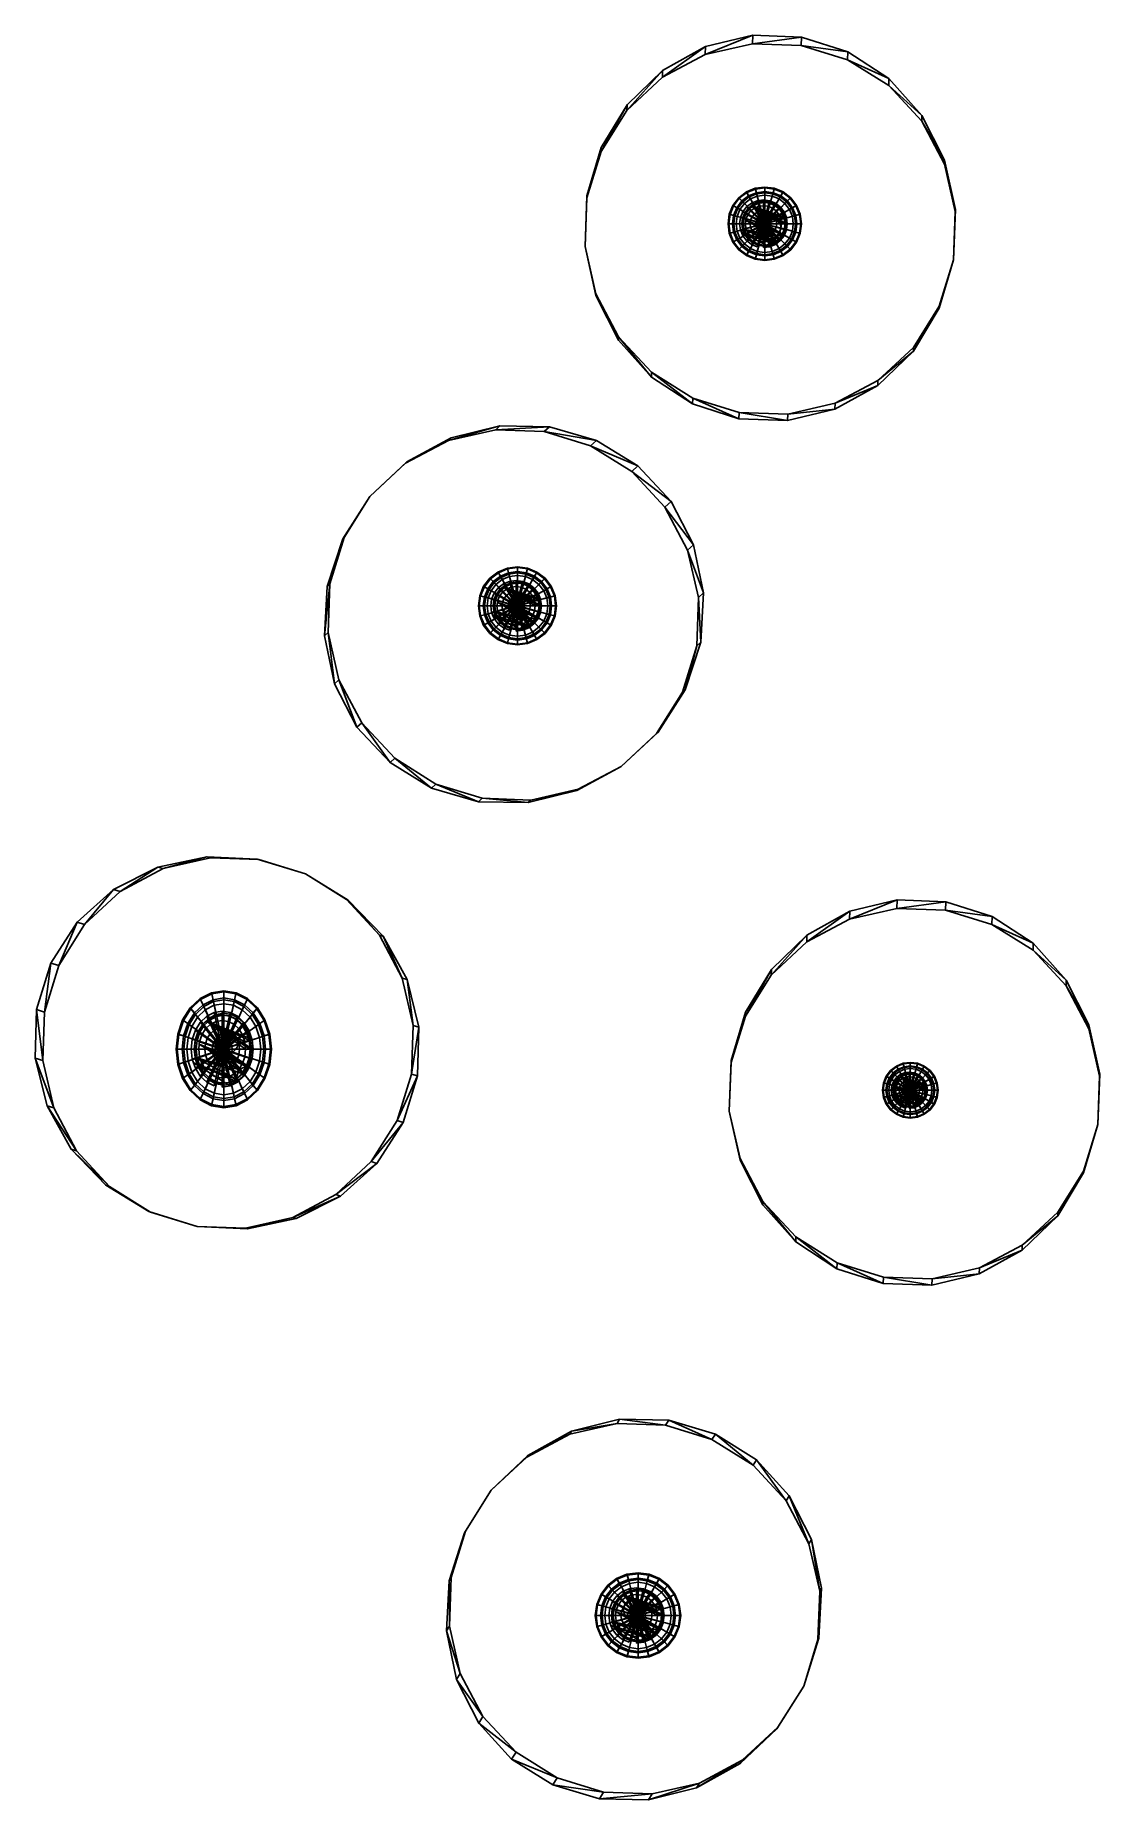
# Model space of a CAD drawing. Header units: metres. Extents: x 0 to 0.292, y 0 to 0.484.
import ezdxf

# ---------------------------------------------------------------- set-up
doc = ezdxf.new("R2010")
doc.units = ezdxf.units.M

msp = doc.modelspace()

# ---------------------------------------------------------------- linework, layer by layer
at = {"layer": '[0020_Red]'}
for p, q in [((0.1996, 0.43205, 0.09454), (0.19966, 0.43205, 0.09442)), ((0.19969, 0.4321, 0.09454), (0.19966, 0.43205, 0.09442)), ((0.13177, 0.32731, 0.21061), (0.13184, 0.3273, 0.21038)), ((0.13187, 0.32736, 0.21061), (0.13184, 0.3273, 0.21038)), ((0.05115, 0.20575, 0.25726), (0.05123, 0.20575, 0.25705)), ((0.05127, 0.20583, 0.25726), (0.05123, 0.20575, 0.25705)), ((0.23962, 0.19451, 0.12207), (0.23967, 0.19451, 0.12194)), ((0.2397, 0.19455, 0.12207), (0.23967, 0.19451, 0.12194)), ((0.16478, 0.05051, 0.19509), (0.16485, 0.0505, 0.19485)), ((0.16489, 0.05056, 0.19509), (0.16485, 0.0505, 0.19485))]:
    msp.add_line(p, q, dxfattribs=at)
for points, invisible_edges in [([(0.194, 0.43532, 0.07895), (0.19547, 0.43624, 0.08067), (0.19504, 0.43667, 0.07895)], 1), ([(0.19547, 0.43624, 0.08067), (0.194, 0.43532, 0.07895), (0.19453, 0.43501, 0.08067)], 1), ([(0.19453, 0.43501, 0.08067), (0.19616, 0.43555, 0.08275), (0.19547, 0.43624, 0.08067)], 1), ([(0.19616, 0.43555, 0.08275), (0.19453, 0.43501, 0.08067), (0.19537, 0.43453, 0.08275)], 1), ([(0.19504, 0.43667, 0.07895), (0.1967, 0.43718, 0.08067), (0.19639, 0.43771, 0.07895)], 1), ([(0.1967, 0.43718, 0.08067), (0.19504, 0.43667, 0.07895), (0.19547, 0.43624, 0.08067)], 13), ([(0.19537, 0.43453, 0.08275), (0.19708, 0.43463, 0.08646), (0.19616, 0.43555, 0.08275)], 1), ([(0.1967, 0.43718, 0.08067), (0.19547, 0.43624, 0.08067), (0.19633, 0.43689, 0.08067)], 1), ([(0.19616, 0.43555, 0.08275), (0.19633, 0.43689, 0.08067), (0.19547, 0.43624, 0.08067)], 1), ([(0.19633, 0.43689, 0.08067), (0.19616, 0.43555, 0.08275), (0.19719, 0.43634, 0.08275)], 13), ([(0.19616, 0.43555, 0.08275), (0.19783, 0.43521, 0.08646), (0.19719, 0.43634, 0.08275)], 1), ([(0.19783, 0.43521, 0.08646), (0.19616, 0.43555, 0.08275), (0.19708, 0.43463, 0.08646)], 1), ([(0.19719, 0.43634, 0.08275), (0.1967, 0.43718, 0.08067), (0.19633, 0.43689, 0.08067)], 12), ([(0.2062, 0.43205, 0.07895), (0.20595, 0.43375, 0.07895), (0.19633, 0.43689, 0.08067)], 1), ([(0.20595, 0.43375, 0.07895), (0.20538, 0.43358, 0.08067), (0.19633, 0.43689, 0.08067)], 1), ([(0.1967, 0.43718, 0.08067), (0.19797, 0.43837, 0.07895), (0.19639, 0.43771, 0.07895)], 1), ([(0.19797, 0.43837, 0.07895), (0.1967, 0.43718, 0.08067), (0.19813, 0.43777, 0.08067)], 1), ([(0.19719, 0.43634, 0.08275), (0.19813, 0.43777, 0.08067), (0.1967, 0.43718, 0.08067)], 1), ([(0.19813, 0.43777, 0.08067), (0.19719, 0.43634, 0.08275), (0.19838, 0.43683, 0.08275)], 1), ([(0.19783, 0.43521, 0.08646), (0.19838, 0.43683, 0.08275), (0.19719, 0.43634, 0.08275)], 1), ([(0.19838, 0.43683, 0.08275), (0.19783, 0.43521, 0.08646), (0.19872, 0.43558, 0.08646)], 1), ([(0.19861, 0.43388, 0.08975), (0.19872, 0.43558, 0.08646), (0.19783, 0.43521, 0.08646)], 1), ([(0.19813, 0.43777, 0.08067), (0.19966, 0.43859, 0.07895), (0.19797, 0.43837, 0.07895)], 1), ([(0.19966, 0.43859, 0.07895), (0.19813, 0.43777, 0.08067), (0.19966, 0.43797, 0.08067)], 1), ([(0.19838, 0.43683, 0.08275), (0.19966, 0.43797, 0.08067), (0.19813, 0.43777, 0.08067)], 1), ([(0.19966, 0.43797, 0.08067), (0.19838, 0.43683, 0.08275), (0.19966, 0.437, 0.08275)], 1), ([(0.19872, 0.43558, 0.08646), (0.19966, 0.437, 0.08275), (0.19838, 0.43683, 0.08275)], 1), ([(0.19872, 0.43558, 0.08646), (0.19861, 0.43388, 0.08975), (0.19911, 0.43409, 0.08975)], 1), ([(0.19966, 0.437, 0.08275), (0.19872, 0.43558, 0.08646), (0.19966, 0.4357, 0.08646)], 1), ([(0.19911, 0.43409, 0.08975), (0.19966, 0.4357, 0.08646), (0.19872, 0.43558, 0.08646)], 1), ([(0.19966, 0.4357, 0.08646), (0.19911, 0.43409, 0.08975), (0.19966, 0.43416, 0.08975)], 1), ([(0.19966, 0.43797, 0.08067), (0.20135, 0.43837, 0.07895), (0.19966, 0.43859, 0.07895)], 1), ([(0.20135, 0.43837, 0.07895), (0.19966, 0.43797, 0.08067), (0.20119, 0.43777, 0.08067)], 1), ([(0.19966, 0.437, 0.08275), (0.20119, 0.43777, 0.08067), (0.19966, 0.43797, 0.08067)], 1), ([(0.20119, 0.43777, 0.08067), (0.19966, 0.437, 0.08275), (0.20094, 0.43683, 0.08275)], 1), ([(0.19966, 0.4357, 0.08646), (0.20094, 0.43683, 0.08275), (0.19966, 0.437, 0.08275)], 1), ([(0.20094, 0.43683, 0.08275), (0.19966, 0.4357, 0.08646), (0.20061, 0.43558, 0.08646)], 1), ([(0.19966, 0.43416, 0.08975), (0.20061, 0.43558, 0.08646), (0.19966, 0.4357, 0.08646)], 1), ([(0.20061, 0.43558, 0.08646), (0.19966, 0.43416, 0.08975), (0.20021, 0.43409, 0.08975)], 1), ([(0.20021, 0.43409, 0.08975), (0.20149, 0.43521, 0.08646), (0.20061, 0.43558, 0.08646)], 1), ([(0.20061, 0.43558, 0.08646), (0.20214, 0.43634, 0.08275), (0.20094, 0.43683, 0.08275)], 1), ([(0.20214, 0.43634, 0.08275), (0.20061, 0.43558, 0.08646), (0.20149, 0.43521, 0.08646)], 1), ([(0.20094, 0.43683, 0.08275), (0.20262, 0.43718, 0.08067), (0.20119, 0.43777, 0.08067)], 1), ([(0.20262, 0.43718, 0.08067), (0.20094, 0.43683, 0.08275), (0.20214, 0.43634, 0.08275)], 1), ([(0.20119, 0.43777, 0.08067), (0.20293, 0.43771, 0.07895), (0.20135, 0.43837, 0.07895)], 1), ([(0.20293, 0.43771, 0.07895), (0.20119, 0.43777, 0.08067), (0.20262, 0.43718, 0.08067)], 1), ([(0.20149, 0.43521, 0.08646), (0.20316, 0.43555, 0.08275), (0.20214, 0.43634, 0.08275)], 1), ([(0.20316, 0.43555, 0.08275), (0.20149, 0.43521, 0.08646), (0.20224, 0.43463, 0.08646)], 1), ([(0.20214, 0.43634, 0.08275), (0.20385, 0.43624, 0.08067), (0.20262, 0.43718, 0.08067)], 1), ([(0.20385, 0.43624, 0.08067), (0.20214, 0.43634, 0.08275), (0.20316, 0.43555, 0.08275)], 1), ([(0.20224, 0.43463, 0.08646), (0.20395, 0.43453, 0.08275), (0.20316, 0.43555, 0.08275)], 1), ([(0.20262, 0.43718, 0.08067), (0.20429, 0.43667, 0.07895), (0.20293, 0.43771, 0.07895)], 1), ([(0.20429, 0.43667, 0.07895), (0.20262, 0.43718, 0.08067), (0.20385, 0.43624, 0.08067)], 1), ([(0.20316, 0.43555, 0.08275), (0.20479, 0.43501, 0.08067), (0.20385, 0.43624, 0.08067)], 1), ([(0.20479, 0.43501, 0.08067), (0.20316, 0.43555, 0.08275), (0.20395, 0.43453, 0.08275)], 1), ([(0.20385, 0.43624, 0.08067), (0.20533, 0.43532, 0.07895), (0.20429, 0.43667, 0.07895)], 1), ([(0.20533, 0.43532, 0.07895), (0.20385, 0.43624, 0.08067), (0.20479, 0.43501, 0.08067)], 1), ([(0.19312, 0.43205, 0.07895), (0.19394, 0.43358, 0.08067), (0.19334, 0.43374, 0.07895)], 1), ([(0.19335, 0.43205, 0.07957), (0.19394, 0.43358, 0.08067), (0.19312, 0.43205, 0.07895)], 3), ([(0.19394, 0.43052, 0.08067), (0.19312, 0.43205, 0.07895), (0.19334, 0.43036, 0.07895)], 1), ([(0.19312, 0.43205, 0.07895), (0.19394, 0.43052, 0.08067), (0.19393, 0.43064, 0.08067)], 13), ([(0.19312, 0.43205, 0.07895), (0.19393, 0.43064, 0.08067), (0.19374, 0.43205, 0.08067)], 13), ([(0.19312, 0.43205, 0.07895), (0.19374, 0.43205, 0.08067), (0.19335, 0.43205, 0.07957)], 1), ([(0.19334, 0.43374, 0.07895), (0.19453, 0.43501, 0.08067), (0.194, 0.43532, 0.07895)], 1), ([(0.19453, 0.43501, 0.08067), (0.19334, 0.43374, 0.07895), (0.19394, 0.43358, 0.08067)], 1), ([(0.19361, 0.42971, 0.07895), (0.19394, 0.43052, 0.08067), (0.19334, 0.43036, 0.07895)], 1), ([(0.19394, 0.43358, 0.08067), (0.19335, 0.43205, 0.07957), (0.19374, 0.43205, 0.08067)], 1), ([(0.19361, 0.42971, 0.07895), (0.19453, 0.42909, 0.08067), (0.19394, 0.43052, 0.08067)], 13), ([(0.19471, 0.43205, 0.08275), (0.19394, 0.43358, 0.08067), (0.19374, 0.43205, 0.08067)], 1), ([(0.19393, 0.43064, 0.08067), (0.19488, 0.43077, 0.08275), (0.19374, 0.43205, 0.08067)], 3), ([(0.19374, 0.43205, 0.08067), (0.19488, 0.43077, 0.08275), (0.19471, 0.43205, 0.08275)], 1), ([(0.19488, 0.43077, 0.08275), (0.19393, 0.43064, 0.08067), (0.19394, 0.43052, 0.08067)], 1), ([(0.19394, 0.43358, 0.08067), (0.19537, 0.43453, 0.08275), (0.19453, 0.43501, 0.08067)], 1), ([(0.19537, 0.43453, 0.08275), (0.19394, 0.43358, 0.08067), (0.19488, 0.43333, 0.08275)], 1), ([(0.19394, 0.43358, 0.08067), (0.19471, 0.43205, 0.08275), (0.19482, 0.43293, 0.08275)], 13), ([(0.19394, 0.43358, 0.08067), (0.19482, 0.43293, 0.08275), (0.19488, 0.43333, 0.08275)], 1), ([(0.19394, 0.43052, 0.08067), (0.19537, 0.42957, 0.08275), (0.19488, 0.43077, 0.08275)], 1), ([(0.19537, 0.42957, 0.08275), (0.19394, 0.43052, 0.08067), (0.19453, 0.42909, 0.08067)], 1), ([(0.19613, 0.433, 0.08646), (0.19471, 0.43205, 0.08275), (0.19601, 0.43205, 0.08646)], 1), ([(0.19471, 0.43205, 0.08275), (0.19613, 0.433, 0.08646), (0.19482, 0.43293, 0.08275)], 3), ([(0.19613, 0.4311, 0.08646), (0.19471, 0.43205, 0.08275), (0.19488, 0.43077, 0.08275)], 1), ([(0.19471, 0.43205, 0.08275), (0.19613, 0.4311, 0.08646), (0.19601, 0.43205, 0.08646)], 1), ([(0.19482, 0.43293, 0.08275), (0.19613, 0.433, 0.08646), (0.19488, 0.43333, 0.08275)], 1), ([(0.19488, 0.43333, 0.08275), (0.1965, 0.43388, 0.08646), (0.19537, 0.43453, 0.08275)], 1), ([(0.1965, 0.43388, 0.08646), (0.19488, 0.43333, 0.08275), (0.19613, 0.433, 0.08646)], 1), ([(0.19488, 0.43077, 0.08275), (0.1965, 0.43022, 0.08646), (0.19613, 0.4311, 0.08646)], 1), ([(0.1965, 0.43022, 0.08646), (0.19488, 0.43077, 0.08275), (0.19537, 0.42957, 0.08275)], 1), ([(0.19708, 0.43463, 0.08646), (0.19537, 0.43453, 0.08275), (0.1965, 0.43388, 0.08646)], 1), ([(0.19755, 0.43205, 0.08975), (0.19613, 0.433, 0.08646), (0.19601, 0.43205, 0.08646)], 1), ([(0.19762, 0.4315, 0.08975), (0.19601, 0.43205, 0.08646), (0.19613, 0.4311, 0.08646)], 1), ([(0.19601, 0.43205, 0.08646), (0.19762, 0.4315, 0.08975), (0.19755, 0.43205, 0.08975)], 1), ([(0.19613, 0.433, 0.08646), (0.19783, 0.43311, 0.08975), (0.1965, 0.43388, 0.08646)], 1), ([(0.19783, 0.43311, 0.08975), (0.19613, 0.433, 0.08646), (0.19762, 0.4326, 0.08975)], 1), ([(0.19613, 0.433, 0.08646), (0.19755, 0.43205, 0.08975), (0.19762, 0.4326, 0.08975)], 1), ([(0.19613, 0.4311, 0.08646), (0.19783, 0.43099, 0.08975), (0.19762, 0.4315, 0.08975)], 1), ([(0.19783, 0.43099, 0.08975), (0.19613, 0.4311, 0.08646), (0.1965, 0.43022, 0.08646)], 1), ([(0.1965, 0.43388, 0.08646), (0.19817, 0.43354, 0.08975), (0.19708, 0.43463, 0.08646)], 1), ([(0.19817, 0.43354, 0.08975), (0.1965, 0.43388, 0.08646), (0.19783, 0.43311, 0.08975)], 1), ([(0.1965, 0.43022, 0.08646), (0.19817, 0.43056, 0.08975), (0.19783, 0.43099, 0.08975)], 1), ([(0.19817, 0.43056, 0.08975), (0.1965, 0.43022, 0.08646), (0.19708, 0.42947, 0.08646)], 1), ([(0.19708, 0.43463, 0.08646), (0.19861, 0.43388, 0.08975), (0.19783, 0.43521, 0.08646)], 1), ([(0.19861, 0.43388, 0.08975), (0.19708, 0.43463, 0.08646), (0.19817, 0.43354, 0.08975)], 1), ([(0.19783, 0.42889, 0.08646), (0.19817, 0.43056, 0.08975), (0.19708, 0.42947, 0.08646)], 1), ([(0.19755, 0.43205, 0.08975), (0.19824, 0.43243, 0.09467), (0.19762, 0.4326, 0.08975)], 1), ([(0.19824, 0.43243, 0.09467), (0.19755, 0.43205, 0.08975), (0.19819, 0.43205, 0.09467)], 1), ([(0.19824, 0.43167, 0.09467), (0.19755, 0.43205, 0.08975), (0.19762, 0.4315, 0.08975)], 1), ([(0.19755, 0.43205, 0.08975), (0.19824, 0.43167, 0.09467), (0.19819, 0.43205, 0.09467)], 1), ([(0.19762, 0.4326, 0.08975), (0.19839, 0.43278, 0.09467), (0.19783, 0.43311, 0.08975)], 1), ([(0.19839, 0.43278, 0.09467), (0.19762, 0.4326, 0.08975), (0.19824, 0.43243, 0.09467)], 1), ([(0.19762, 0.4315, 0.08975), (0.19839, 0.43132, 0.09467), (0.19824, 0.43167, 0.09467)], 1), ([(0.19839, 0.43132, 0.09467), (0.19762, 0.4315, 0.08975), (0.19783, 0.43099, 0.08975)], 1), ([(0.19783, 0.43311, 0.08975), (0.19862, 0.43309, 0.09467), (0.19817, 0.43354, 0.08975)], 1), ([(0.19862, 0.43309, 0.09467), (0.19783, 0.43311, 0.08975), (0.19839, 0.43278, 0.09467)], 1), ([(0.19783, 0.43099, 0.08975), (0.19862, 0.43101, 0.09467), (0.19839, 0.43132, 0.09467)], 1), ([(0.19862, 0.43101, 0.09467), (0.19783, 0.43099, 0.08975), (0.19817, 0.43056, 0.08975)], 1), ([(0.19817, 0.43056, 0.08975), (0.19783, 0.42889, 0.08646), (0.19861, 0.43022, 0.08975)], 1), ([(0.19817, 0.43354, 0.08975), (0.19893, 0.43332, 0.09467), (0.19861, 0.43388, 0.08975)], 1), ([(0.19893, 0.43332, 0.09467), (0.19817, 0.43354, 0.08975), (0.19862, 0.43309, 0.09467)], 1), ([(0.19861, 0.43022, 0.08975), (0.19862, 0.43101, 0.09467), (0.19817, 0.43056, 0.08975)], 1), ([(0.19824, 0.43167, 0.09467), (0.1996, 0.43205, 0.09454), (0.19819, 0.43205, 0.09467)], 1), ([(0.1996, 0.43207, 0.09454), (0.19839, 0.43278, 0.09467), (0.19824, 0.43243, 0.09467)], 1), ([(0.1996, 0.43205, 0.09454), (0.19824, 0.43167, 0.09467), (0.1996, 0.43203, 0.09454)], 1), ([(0.19839, 0.43132, 0.09467), (0.1996, 0.43203, 0.09454), (0.19824, 0.43167, 0.09467)], 1), ([(0.19961, 0.43208, 0.09454), (0.19862, 0.43309, 0.09467), (0.19839, 0.43278, 0.09467)], 1), ([(0.19839, 0.43278, 0.09467), (0.1996, 0.43207, 0.09454), (0.19961, 0.43208, 0.09454)], 1), ([(0.1996, 0.43203, 0.09454), (0.19839, 0.43132, 0.09467), (0.19961, 0.43202, 0.09454)], 1), ([(0.19862, 0.43101, 0.09467), (0.19961, 0.43202, 0.09454), (0.19839, 0.43132, 0.09467)], 1), ([(0.19893, 0.43332, 0.09467), (0.19911, 0.43409, 0.08975), (0.19861, 0.43388, 0.08975)], 1), ([(0.19862, 0.43101, 0.09467), (0.19861, 0.43022, 0.08975), (0.19893, 0.43078, 0.09467)], 1), ([(0.19962, 0.43209, 0.09454), (0.19893, 0.43332, 0.09467), (0.19862, 0.43309, 0.09467)], 1), ([(0.19862, 0.43309, 0.09467), (0.19961, 0.43208, 0.09454), (0.19962, 0.43209, 0.09454)], 1), ([(0.19961, 0.43202, 0.09454), (0.19862, 0.43101, 0.09467), (0.19962, 0.432, 0.09454)], 1), ([(0.19893, 0.43078, 0.09467), (0.19962, 0.432, 0.09454), (0.19862, 0.43101, 0.09467)], 1), ([(0.19911, 0.43409, 0.08975), (0.19893, 0.43332, 0.09467), (0.19928, 0.43347, 0.09467)], 1), ([(0.19963, 0.4321, 0.09454), (0.19928, 0.43347, 0.09467), (0.19893, 0.43332, 0.09467)], 1), ([(0.19893, 0.43332, 0.09467), (0.19962, 0.43209, 0.09454), (0.19963, 0.4321, 0.09454)], 1), ([(0.19962, 0.432, 0.09454), (0.19893, 0.43078, 0.09467), (0.19963, 0.43199, 0.09454)], 1), ([(0.19928, 0.43347, 0.09467), (0.19966, 0.43416, 0.08975), (0.19911, 0.43409, 0.08975)], 1), ([(0.19966, 0.43416, 0.08975), (0.19928, 0.43347, 0.09467), (0.19966, 0.43352, 0.09467)], 1), ([(0.19964, 0.43211, 0.09454), (0.19966, 0.43352, 0.09467), (0.19928, 0.43347, 0.09467)], 1), ([(0.19928, 0.43347, 0.09467), (0.19963, 0.4321, 0.09454), (0.19964, 0.43211, 0.09454)], 1), ([(0.19966, 0.43058, 0.09467), (0.19964, 0.43199, 0.09454), (0.19928, 0.43063, 0.09467)], 1), ([(0.19966, 0.43352, 0.09467), (0.19964, 0.43211, 0.09454), (0.19966, 0.43211, 0.09454)], 1), ([(0.19964, 0.43199, 0.09454), (0.19966, 0.43058, 0.09467), (0.19966, 0.43199, 0.09454)], 1), ([(0.19966, 0.43352, 0.09467), (0.20021, 0.43409, 0.08975), (0.19966, 0.43416, 0.08975)], 1), ([(0.20021, 0.43409, 0.08975), (0.19966, 0.43352, 0.09467), (0.20004, 0.43347, 0.09467)], 1), ([(0.19968, 0.43211, 0.09454), (0.19966, 0.43352, 0.09467), (0.19966, 0.43211, 0.09454)], 1), ([(0.19966, 0.43352, 0.09467), (0.19968, 0.43211, 0.09454), (0.20004, 0.43347, 0.09467)], 1), ([(0.20004, 0.43063, 0.09467), (0.19966, 0.43199, 0.09454), (0.19966, 0.43058, 0.09467)], 1), ([(0.19966, 0.43199, 0.09454), (0.20004, 0.43063, 0.09467), (0.19968, 0.43199, 0.09454)], 1), ([(0.20004, 0.43063, 0.09467), (0.19966, 0.42994, 0.08975), (0.20021, 0.43001, 0.08975)], 1), ([(0.19966, 0.42994, 0.08975), (0.20004, 0.43063, 0.09467), (0.19966, 0.43058, 0.09467)], 1), ([(0.19969, 0.4321, 0.09454), (0.20004, 0.43347, 0.09467), (0.19968, 0.43211, 0.09454)], 1), ([(0.20004, 0.43063, 0.09467), (0.19969, 0.43199, 0.09454), (0.19968, 0.43199, 0.09454)], 1), ([(0.20004, 0.43347, 0.09467), (0.19969, 0.4321, 0.09454), (0.20039, 0.43332, 0.09467)], 1), ([(0.19971, 0.43209, 0.09454), (0.20039, 0.43332, 0.09467), (0.19969, 0.4321, 0.09454)], 1), ([(0.20039, 0.43078, 0.09467), (0.19971, 0.432, 0.09454), (0.19969, 0.43199, 0.09454)], 1), ([(0.19969, 0.43199, 0.09454), (0.20004, 0.43063, 0.09467), (0.20039, 0.43078, 0.09467)], 1), ([(0.20039, 0.43332, 0.09467), (0.19971, 0.43209, 0.09454), (0.2007, 0.43309, 0.09467)], 1), ([(0.19972, 0.43208, 0.09454), (0.2007, 0.43309, 0.09467), (0.19971, 0.43209, 0.09454)], 1), ([(0.2007, 0.43101, 0.09467), (0.19972, 0.43202, 0.09454), (0.19971, 0.432, 0.09454)], 1), ([(0.19971, 0.432, 0.09454), (0.20039, 0.43078, 0.09467), (0.2007, 0.43101, 0.09467)], 1), ([(0.2007, 0.43309, 0.09467), (0.19972, 0.43208, 0.09454), (0.20093, 0.43278, 0.09467)], 1), ([(0.19972, 0.43207, 0.09454), (0.20093, 0.43278, 0.09467), (0.19972, 0.43208, 0.09454)], 1), ([(0.20093, 0.43278, 0.09467), (0.19972, 0.43207, 0.09454), (0.20108, 0.43243, 0.09467)], 1), ([(0.19973, 0.43205, 0.09454), (0.20108, 0.43243, 0.09467), (0.19972, 0.43207, 0.09454)], 1), ([(0.20108, 0.43167, 0.09467), (0.19973, 0.43205, 0.09454), (0.19972, 0.43203, 0.09454)], 1), ([(0.20093, 0.43132, 0.09467), (0.19972, 0.43203, 0.09454), (0.19972, 0.43202, 0.09454)], 1), ([(0.19972, 0.43203, 0.09454), (0.20093, 0.43132, 0.09467), (0.20108, 0.43167, 0.09467)], 1), ([(0.19972, 0.43202, 0.09454), (0.2007, 0.43101, 0.09467), (0.20093, 0.43132, 0.09467)], 1), ([(0.20108, 0.43243, 0.09467), (0.19973, 0.43205, 0.09454), (0.20113, 0.43205, 0.09467)], 1), ([(0.19973, 0.43205, 0.09454), (0.20108, 0.43167, 0.09467), (0.20113, 0.43205, 0.09467)], 1), ([(0.20004, 0.43347, 0.09467), (0.20072, 0.43388, 0.08975), (0.20021, 0.43409, 0.08975)], 1), ([(0.20072, 0.43388, 0.08975), (0.20004, 0.43347, 0.09467), (0.20039, 0.43332, 0.09467)], 1), ([(0.20004, 0.43063, 0.09467), (0.20072, 0.43022, 0.08975), (0.20039, 0.43078, 0.09467)], 1), ([(0.20072, 0.43022, 0.08975), (0.20004, 0.43063, 0.09467), (0.20021, 0.43001, 0.08975)], 1), ([(0.20149, 0.43521, 0.08646), (0.20021, 0.43409, 0.08975), (0.20072, 0.43388, 0.08975)], 1), ([(0.20039, 0.43332, 0.09467), (0.20116, 0.43354, 0.08975), (0.20072, 0.43388, 0.08975)], 1), ([(0.20116, 0.43354, 0.08975), (0.20039, 0.43332, 0.09467), (0.2007, 0.43309, 0.09467)], 1), ([(0.20072, 0.43022, 0.08975), (0.2007, 0.43101, 0.09467), (0.20039, 0.43078, 0.09467)], 1), ([(0.2007, 0.43309, 0.09467), (0.20149, 0.43311, 0.08975), (0.20116, 0.43354, 0.08975)], 1), ([(0.20149, 0.43311, 0.08975), (0.2007, 0.43309, 0.09467), (0.20093, 0.43278, 0.09467)], 1), ([(0.2007, 0.43101, 0.09467), (0.20149, 0.43099, 0.08975), (0.20093, 0.43132, 0.09467)], 1), ([(0.2007, 0.43101, 0.09467), (0.20072, 0.43022, 0.08975), (0.20116, 0.43056, 0.08975)], 1), ([(0.20149, 0.43099, 0.08975), (0.2007, 0.43101, 0.09467), (0.20116, 0.43056, 0.08975)], 1), ([(0.20072, 0.43388, 0.08975), (0.20224, 0.43463, 0.08646), (0.20149, 0.43521, 0.08646)], 1), ([(0.20224, 0.43463, 0.08646), (0.20072, 0.43388, 0.08975), (0.20116, 0.43354, 0.08975)], 1), ([(0.20149, 0.42889, 0.08646), (0.20116, 0.43056, 0.08975), (0.20072, 0.43022, 0.08975)], 1), ([(0.20093, 0.43278, 0.09467), (0.2017, 0.4326, 0.08975), (0.20149, 0.43311, 0.08975)], 1), ([(0.2017, 0.4326, 0.08975), (0.20093, 0.43278, 0.09467), (0.20108, 0.43243, 0.09467)], 1), ([(0.20093, 0.43132, 0.09467), (0.2017, 0.4315, 0.08975), (0.20108, 0.43167, 0.09467)], 1), ([(0.2017, 0.4315, 0.08975), (0.20093, 0.43132, 0.09467), (0.20149, 0.43099, 0.08975)], 1), ([(0.20108, 0.43243, 0.09467), (0.20177, 0.43205, 0.08975), (0.2017, 0.4326, 0.08975)], 1), ([(0.20177, 0.43205, 0.08975), (0.20108, 0.43243, 0.09467), (0.20113, 0.43205, 0.09467)], 1), ([(0.20177, 0.43205, 0.08975), (0.20108, 0.43167, 0.09467), (0.2017, 0.4315, 0.08975)], 1), ([(0.20108, 0.43167, 0.09467), (0.20177, 0.43205, 0.08975), (0.20113, 0.43205, 0.09467)], 1), ([(0.20116, 0.43354, 0.08975), (0.20283, 0.43388, 0.08646), (0.20224, 0.43463, 0.08646)], 1), ([(0.20283, 0.43388, 0.08646), (0.20116, 0.43354, 0.08975), (0.20149, 0.43311, 0.08975)], 1), ([(0.20116, 0.43056, 0.08975), (0.20283, 0.43022, 0.08646), (0.20149, 0.43099, 0.08975)], 1), ([(0.20116, 0.43056, 0.08975), (0.20149, 0.42889, 0.08646), (0.20224, 0.42947, 0.08646)], 1), ([(0.20283, 0.43022, 0.08646), (0.20116, 0.43056, 0.08975), (0.20224, 0.42947, 0.08646)], 1), ([(0.20149, 0.43311, 0.08975), (0.20319, 0.433, 0.08646), (0.20283, 0.43388, 0.08646)], 1), ([(0.20319, 0.433, 0.08646), (0.20149, 0.43311, 0.08975), (0.2017, 0.4326, 0.08975)], 1), ([(0.20149, 0.43099, 0.08975), (0.20319, 0.4311, 0.08646), (0.2017, 0.4315, 0.08975)], 1), ([(0.20319, 0.4311, 0.08646), (0.20149, 0.43099, 0.08975), (0.20283, 0.43022, 0.08646)], 1), ([(0.20177, 0.43205, 0.08975), (0.20319, 0.433, 0.08646), (0.2017, 0.4326, 0.08975)], 1), ([(0.20331, 0.43205, 0.08646), (0.2017, 0.4315, 0.08975), (0.20319, 0.4311, 0.08646)], 1), ([(0.2017, 0.4315, 0.08975), (0.20331, 0.43205, 0.08646), (0.20177, 0.43205, 0.08975)], 1), ([(0.20319, 0.433, 0.08646), (0.20177, 0.43205, 0.08975), (0.20331, 0.43205, 0.08646)], 1), ([(0.20395, 0.43453, 0.08275), (0.20224, 0.43463, 0.08646), (0.20283, 0.43388, 0.08646)], 1), ([(0.20283, 0.43388, 0.08646), (0.20445, 0.43333, 0.08275), (0.20395, 0.43453, 0.08275)], 1), ([(0.20445, 0.43333, 0.08275), (0.20283, 0.43388, 0.08646), (0.20319, 0.433, 0.08646)], 1), ([(0.20283, 0.43022, 0.08646), (0.20445, 0.43077, 0.08275), (0.20319, 0.4311, 0.08646)], 1), ([(0.20445, 0.43077, 0.08275), (0.20283, 0.43022, 0.08646), (0.20395, 0.42957, 0.08275)], 1), ([(0.20331, 0.43205, 0.08646), (0.20445, 0.43333, 0.08275), (0.20319, 0.433, 0.08646)], 1), ([(0.20461, 0.43205, 0.08275), (0.20319, 0.4311, 0.08646), (0.20445, 0.43077, 0.08275)], 1), ([(0.20319, 0.4311, 0.08646), (0.20461, 0.43205, 0.08275), (0.20331, 0.43205, 0.08646)], 1), ([(0.20445, 0.43333, 0.08275), (0.20331, 0.43205, 0.08646), (0.20461, 0.43205, 0.08275)], 1), ([(0.20395, 0.43453, 0.08275), (0.20538, 0.43358, 0.08067), (0.20479, 0.43501, 0.08067)], 1), ([(0.20538, 0.43358, 0.08067), (0.20395, 0.43453, 0.08275), (0.20445, 0.43333, 0.08275)], 1), ([(0.20395, 0.42957, 0.08275), (0.20538, 0.43052, 0.08067), (0.20445, 0.43077, 0.08275)], 1), ([(0.20538, 0.43052, 0.08067), (0.20395, 0.42957, 0.08275), (0.20479, 0.42909, 0.08067)], 1), ([(0.20461, 0.43205, 0.08275), (0.20538, 0.43358, 0.08067), (0.20445, 0.43333, 0.08275)], 1), ([(0.20558, 0.43205, 0.08067), (0.20445, 0.43077, 0.08275), (0.20538, 0.43052, 0.08067)], 1), ([(0.20445, 0.43077, 0.08275), (0.20558, 0.43205, 0.08067), (0.20461, 0.43205, 0.08275)], 1), ([(0.20538, 0.43358, 0.08067), (0.20461, 0.43205, 0.08275), (0.20558, 0.43205, 0.08067)], 1), ([(0.20479, 0.43501, 0.08067), (0.20598, 0.43374, 0.07895), (0.20533, 0.43532, 0.07895)], 1), ([(0.20598, 0.43374, 0.07895), (0.20479, 0.43501, 0.08067), (0.20538, 0.43358, 0.08067)], 1), ([(0.20479, 0.42909, 0.08067), (0.20598, 0.43036, 0.07895), (0.20538, 0.43052, 0.08067)], 1), ([(0.20538, 0.43358, 0.08067), (0.20595, 0.43375, 0.07895), (0.20598, 0.43374, 0.07895)], 1), ([(0.20538, 0.43358, 0.08067), (0.20599, 0.43365, 0.07895), (0.20598, 0.43374, 0.07895)], 1), ([(0.20538, 0.43358, 0.08067), (0.2062, 0.43205, 0.07895), (0.20599, 0.43365, 0.07895)], 13), ([(0.2062, 0.43205, 0.07895), (0.20538, 0.43358, 0.08067), (0.20558, 0.43205, 0.08067)], 1), ([(0.20538, 0.43052, 0.08067), (0.20599, 0.43045, 0.07895), (0.2062, 0.43205, 0.07895)], 13), ([(0.20538, 0.43052, 0.08067), (0.2062, 0.43205, 0.07895), (0.20558, 0.43205, 0.08067)], 1), ([(0.20599, 0.43045, 0.07895), (0.20538, 0.43052, 0.08067), (0.20598, 0.43036, 0.07895)], 1), ([(0.20595, 0.43375, 0.07895), (0.2062, 0.43205, 0.07895), (0.20598, 0.43374, 0.07895)], 3), ([(0.20598, 0.43374, 0.07895), (0.2062, 0.43205, 0.07895), (0.20599, 0.43365, 0.07895)], 1), ([(0.20262, 0.42649, 0.07895), (0.20262, 0.42692, 0.08067), (0.19361, 0.42971, 0.07895)], 13), ([(0.19361, 0.42971, 0.07895), (0.19449, 0.4294, 0.07895), (0.20262, 0.42649, 0.07895)], 12), ([(0.19361, 0.42971, 0.07895), (0.20087, 0.42598, 0.07895), (0.19456, 0.42922, 0.07895)], 1), ([(0.20087, 0.42598, 0.07895), (0.19361, 0.42971, 0.07895), (0.20262, 0.42692, 0.08067)], 13), ([(0.19453, 0.42909, 0.08067), (0.19361, 0.42971, 0.07895), (0.194, 0.42878, 0.07895)], 1), ([(0.194, 0.42878, 0.07895), (0.19547, 0.42786, 0.08067), (0.19453, 0.42909, 0.08067)], 1), ([(0.19547, 0.42786, 0.08067), (0.194, 0.42878, 0.07895), (0.19504, 0.42742, 0.07895)], 1), ([(0.19453, 0.42909, 0.08067), (0.19616, 0.42855, 0.08275), (0.19537, 0.42957, 0.08275)], 1), ([(0.19616, 0.42855, 0.08275), (0.19453, 0.42909, 0.08067), (0.19547, 0.42786, 0.08067)], 1), ([(0.19639, 0.42639, 0.07895), (0.19547, 0.42786, 0.08067), (0.19504, 0.42742, 0.07895)], 1), ([(0.19537, 0.42957, 0.08275), (0.19708, 0.42947, 0.08646), (0.1965, 0.43022, 0.08646)], 1), ([(0.19708, 0.42947, 0.08646), (0.19537, 0.42957, 0.08275), (0.19616, 0.42855, 0.08275)], 1), ([(0.1967, 0.42692, 0.08067), (0.19616, 0.42855, 0.08275), (0.19547, 0.42786, 0.08067)], 1), ([(0.19547, 0.42786, 0.08067), (0.19639, 0.42639, 0.07895), (0.1967, 0.42692, 0.08067)], 1), ([(0.19719, 0.42776, 0.08275), (0.19708, 0.42947, 0.08646), (0.19616, 0.42855, 0.08275)], 1), ([(0.19616, 0.42855, 0.08275), (0.1967, 0.42692, 0.08067), (0.19719, 0.42776, 0.08275)], 1), ([(0.19639, 0.42639, 0.07895), (0.19813, 0.42633, 0.08067), (0.1967, 0.42692, 0.08067)], 1), ([(0.19813, 0.42633, 0.08067), (0.19639, 0.42639, 0.07895), (0.19797, 0.42573, 0.07895)], 1), ([(0.1967, 0.42692, 0.08067), (0.19838, 0.42727, 0.08275), (0.19719, 0.42776, 0.08275)], 1), ([(0.19838, 0.42727, 0.08275), (0.1967, 0.42692, 0.08067), (0.19813, 0.42633, 0.08067)], 1), ([(0.19708, 0.42947, 0.08646), (0.19719, 0.42776, 0.08275), (0.19783, 0.42889, 0.08646)], 1), ([(0.19719, 0.42776, 0.08275), (0.19872, 0.42852, 0.08646), (0.19783, 0.42889, 0.08646)], 1), ([(0.19872, 0.42852, 0.08646), (0.19719, 0.42776, 0.08275), (0.19838, 0.42727, 0.08275)], 1), ([(0.19783, 0.42889, 0.08646), (0.19911, 0.43001, 0.08975), (0.19861, 0.43022, 0.08975)], 1), ([(0.19911, 0.43001, 0.08975), (0.19783, 0.42889, 0.08646), (0.19872, 0.42852, 0.08646)], 1), ([(0.19966, 0.42613, 0.08067), (0.19838, 0.42727, 0.08275), (0.19813, 0.42633, 0.08067)], 1), ([(0.19838, 0.42727, 0.08275), (0.19966, 0.4284, 0.08646), (0.19872, 0.42852, 0.08646)], 1), ([(0.19966, 0.4284, 0.08646), (0.19838, 0.42727, 0.08275), (0.19966, 0.4271, 0.08275)], 1), ([(0.19838, 0.42727, 0.08275), (0.19966, 0.42613, 0.08067), (0.19966, 0.4271, 0.08275)], 1), ([(0.19872, 0.42852, 0.08646), (0.19966, 0.42994, 0.08975), (0.19911, 0.43001, 0.08975)], 1), ([(0.19966, 0.42994, 0.08975), (0.19872, 0.42852, 0.08646), (0.19966, 0.4284, 0.08646)], 1), ([(0.19966, 0.42994, 0.08975), (0.20061, 0.42852, 0.08646), (0.20021, 0.43001, 0.08975)], 1), ([(0.20061, 0.42852, 0.08646), (0.19966, 0.42994, 0.08975), (0.19966, 0.4284, 0.08646)], 1), ([(0.19966, 0.4284, 0.08646), (0.20094, 0.42727, 0.08275), (0.20061, 0.42852, 0.08646)], 1), ([(0.20094, 0.42727, 0.08275), (0.19966, 0.4284, 0.08646), (0.19966, 0.4271, 0.08275)], 1), ([(0.20094, 0.42727, 0.08275), (0.19966, 0.42613, 0.08067), (0.20119, 0.42633, 0.08067)], 1), ([(0.19966, 0.42613, 0.08067), (0.20094, 0.42727, 0.08275), (0.19966, 0.4271, 0.08275)], 1), ([(0.20119, 0.42633, 0.08067), (0.19966, 0.42551, 0.07895), (0.20135, 0.42573, 0.07895)], 1), ([(0.19966, 0.42551, 0.07895), (0.20119, 0.42633, 0.08067), (0.19966, 0.42613, 0.08067)], 1), ([(0.20061, 0.42852, 0.08646), (0.20072, 0.43022, 0.08975), (0.20021, 0.43001, 0.08975)], 1), ([(0.20072, 0.43022, 0.08975), (0.20061, 0.42852, 0.08646), (0.20149, 0.42889, 0.08646)], 1), ([(0.20094, 0.42727, 0.08275), (0.20149, 0.42889, 0.08646), (0.20061, 0.42852, 0.08646)], 1), ([(0.20087, 0.42598, 0.07895), (0.20262, 0.42692, 0.08067), (0.20135, 0.42573, 0.07895)], 1), ([(0.20149, 0.42889, 0.08646), (0.20094, 0.42727, 0.08275), (0.20214, 0.42776, 0.08275)], 1), ([(0.20119, 0.42633, 0.08067), (0.20214, 0.42776, 0.08275), (0.20094, 0.42727, 0.08275)], 1), ([(0.20214, 0.42776, 0.08275), (0.20119, 0.42633, 0.08067), (0.20262, 0.42692, 0.08067)], 1), ([(0.20214, 0.42776, 0.08275), (0.20224, 0.42947, 0.08646), (0.20149, 0.42889, 0.08646)], 1), ([(0.20224, 0.42947, 0.08646), (0.20214, 0.42776, 0.08275), (0.20316, 0.42855, 0.08275)], 1), ([(0.20224, 0.42947, 0.08646), (0.20395, 0.42957, 0.08275), (0.20283, 0.43022, 0.08646)], 1), ([(0.20395, 0.42957, 0.08275), (0.20224, 0.42947, 0.08646), (0.20316, 0.42855, 0.08275)], 1), ([(0.20293, 0.42639, 0.07895), (0.20385, 0.42786, 0.08067), (0.20262, 0.42692, 0.08067)], 1), ([(0.20262, 0.42692, 0.08067), (0.20262, 0.42649, 0.07895), (0.20293, 0.42639, 0.07895)], 1), ([(0.20385, 0.42786, 0.08067), (0.20293, 0.42639, 0.07895), (0.20429, 0.42742, 0.07895)], 1), ([(0.20385, 0.42786, 0.08067), (0.20533, 0.42878, 0.07895), (0.20479, 0.42909, 0.08067)], 1), ([(0.20533, 0.42878, 0.07895), (0.20385, 0.42786, 0.08067), (0.20429, 0.42742, 0.07895)], 1), ([(0.20598, 0.43036, 0.07895), (0.20479, 0.42909, 0.08067), (0.20533, 0.42878, 0.07895)], 1), ([(0.12869, 0.33275, 0.18455), (0.13004, 0.33401, 0.18132), (0.12836, 0.33332, 0.18132)], 1), ([(0.13004, 0.33401, 0.18132), (0.12869, 0.33275, 0.18455), (0.13021, 0.33338, 0.18455)], 1), ([(0.13021, 0.33338, 0.18455), (0.13184, 0.33425, 0.18132), (0.13004, 0.33401, 0.18132)], 1), ([(0.13184, 0.33425, 0.18132), (0.13021, 0.33338, 0.18455), (0.13184, 0.33359, 0.18455)], 1), ([(0.13184, 0.33359, 0.18455), (0.13364, 0.33401, 0.18132), (0.13184, 0.33425, 0.18132)], 1), ([(0.13364, 0.33401, 0.18132), (0.13184, 0.33359, 0.18455), (0.13347, 0.33338, 0.18455)], 1), ([(0.13347, 0.33338, 0.18455), (0.13531, 0.33332, 0.18132), (0.13364, 0.33401, 0.18132)], 1), ([(0.12489, 0.3273, 0.18132), (0.12576, 0.32893, 0.18455), (0.12513, 0.3291, 0.18132)], 1), ([(0.12513, 0.3273, 0.18249), (0.12576, 0.32893, 0.18455), (0.12489, 0.3273, 0.18132)], 3), ([(0.12513, 0.3291, 0.18132), (0.12639, 0.33045, 0.18455), (0.12582, 0.33078, 0.18132)], 1), ([(0.12639, 0.33045, 0.18455), (0.12513, 0.3291, 0.18132), (0.12576, 0.32893, 0.18455)], 1), ([(0.12576, 0.32893, 0.18455), (0.12513, 0.3273, 0.18249), (0.12555, 0.3273, 0.18455)], 1), ([(0.12658, 0.3273, 0.18846), (0.12576, 0.32893, 0.18455), (0.12555, 0.3273, 0.18455)], 1), ([(0.12576, 0.32893, 0.18455), (0.12728, 0.32993, 0.18846), (0.12639, 0.33045, 0.18455)], 1), ([(0.12728, 0.32993, 0.18846), (0.12576, 0.32893, 0.18455), (0.12676, 0.32866, 0.18846)], 1), ([(0.12576, 0.32893, 0.18455), (0.12658, 0.3273, 0.18846), (0.1267, 0.32824, 0.18846)], 13), ([(0.12576, 0.32893, 0.18455), (0.1267, 0.32824, 0.18846), (0.12676, 0.32866, 0.18846)], 1), ([(0.12582, 0.33078, 0.18132), (0.12739, 0.33175, 0.18455), (0.12693, 0.33221, 0.18132)], 1), ([(0.12739, 0.33175, 0.18455), (0.12582, 0.33078, 0.18132), (0.12639, 0.33045, 0.18455)], 1), ([(0.12639, 0.33045, 0.18455), (0.12812, 0.33102, 0.18846), (0.12739, 0.33175, 0.18455)], 1), ([(0.12812, 0.33102, 0.18846), (0.12639, 0.33045, 0.18455), (0.12728, 0.32993, 0.18846)], 1), ([(0.12676, 0.32866, 0.18846), (0.12848, 0.32924, 0.19542), (0.12728, 0.32993, 0.18846)], 1), ([(0.12848, 0.32924, 0.19542), (0.12676, 0.32866, 0.18846), (0.12809, 0.32831, 0.19542)], 1), ([(0.12693, 0.33221, 0.18132), (0.12869, 0.33275, 0.18455), (0.12836, 0.33332, 0.18132)], 1), ([(0.12869, 0.33275, 0.18455), (0.12693, 0.33221, 0.18132), (0.12739, 0.33175, 0.18455)], 13), ([(0.12728, 0.32993, 0.18846), (0.12909, 0.33005, 0.19542), (0.12812, 0.33102, 0.18846)], 1), ([(0.12909, 0.33005, 0.19542), (0.12728, 0.32993, 0.18846), (0.12848, 0.32924, 0.19542)], 1), ([(0.12869, 0.33275, 0.18455), (0.12739, 0.33175, 0.18455), (0.1283, 0.33244, 0.18455)], 1), ([(0.12812, 0.33102, 0.18846), (0.1283, 0.33244, 0.18455), (0.12739, 0.33175, 0.18455)], 1), ([(0.12809, 0.32831, 0.19542), (0.1299, 0.32842, 0.2016), (0.12848, 0.32924, 0.19542)], 1), ([(0.1283, 0.33244, 0.18455), (0.12812, 0.33102, 0.18846), (0.12921, 0.33186, 0.18846)], 13), ([(0.12812, 0.33102, 0.18846), (0.1299, 0.33066, 0.19542), (0.12921, 0.33186, 0.18846)], 1), ([(0.1299, 0.33066, 0.19542), (0.12812, 0.33102, 0.18846), (0.12909, 0.33005, 0.19542)], 1), ([(0.12921, 0.33186, 0.18846), (0.12869, 0.33275, 0.18455), (0.1283, 0.33244, 0.18455)], 12), ([(0.13879, 0.3273, 0.18132), (0.13852, 0.32911, 0.18132), (0.1283, 0.33244, 0.18455)], 1), ([(0.13852, 0.32911, 0.18132), (0.13791, 0.32893, 0.18455), (0.1283, 0.33244, 0.18455)], 1), ([(0.12848, 0.32924, 0.19542), (0.13025, 0.32889, 0.2016), (0.12909, 0.33005, 0.19542)], 1), ([(0.13025, 0.32889, 0.2016), (0.12848, 0.32924, 0.19542), (0.1299, 0.32842, 0.2016)], 1), ([(0.12921, 0.33186, 0.18846), (0.13021, 0.33338, 0.18455), (0.12869, 0.33275, 0.18455)], 1), ([(0.12909, 0.33005, 0.19542), (0.13072, 0.32925, 0.2016), (0.1299, 0.33066, 0.19542)], 1), ([(0.13072, 0.32925, 0.2016), (0.12909, 0.33005, 0.19542), (0.13025, 0.32889, 0.2016)], 1), ([(0.13021, 0.33338, 0.18455), (0.12921, 0.33186, 0.18846), (0.13048, 0.33238, 0.18846)], 1), ([(0.1299, 0.33066, 0.19542), (0.13048, 0.33238, 0.18846), (0.12921, 0.33186, 0.18846)], 1), ([(0.13048, 0.33238, 0.18846), (0.1299, 0.33066, 0.19542), (0.13083, 0.33105, 0.19542)], 1), ([(0.13072, 0.32925, 0.2016), (0.13083, 0.33105, 0.19542), (0.1299, 0.33066, 0.19542)], 1), ([(0.13048, 0.33238, 0.18846), (0.13184, 0.33359, 0.18455), (0.13021, 0.33338, 0.18455)], 1), ([(0.13025, 0.32889, 0.2016), (0.13106, 0.32865, 0.21085), (0.13072, 0.32925, 0.2016)], 1), ([(0.13184, 0.33359, 0.18455), (0.13048, 0.33238, 0.18846), (0.13184, 0.33256, 0.18846)], 1), ([(0.13083, 0.33105, 0.19542), (0.13184, 0.33256, 0.18846), (0.13048, 0.33238, 0.18846)], 1), ([(0.13083, 0.33105, 0.19542), (0.13072, 0.32925, 0.2016), (0.13126, 0.32947, 0.2016)], 1), ([(0.13106, 0.32865, 0.21085), (0.13126, 0.32947, 0.2016), (0.13072, 0.32925, 0.2016)], 1), ([(0.13184, 0.33256, 0.18846), (0.13083, 0.33105, 0.19542), (0.13184, 0.33118, 0.19542)], 1), ([(0.13126, 0.32947, 0.2016), (0.13184, 0.33118, 0.19542), (0.13083, 0.33105, 0.19542)], 1), ([(0.13126, 0.32947, 0.2016), (0.13106, 0.32865, 0.21085), (0.13144, 0.32881, 0.21085)], 1), ([(0.13184, 0.33118, 0.19542), (0.13126, 0.32947, 0.2016), (0.13184, 0.32955, 0.2016)], 1), ([(0.13144, 0.32881, 0.21085), (0.13184, 0.32955, 0.2016), (0.13126, 0.32947, 0.2016)], 1), ([(0.13184, 0.32955, 0.2016), (0.13144, 0.32881, 0.21085), (0.13184, 0.32886, 0.21085)], 1), ([(0.13184, 0.33256, 0.18846), (0.13347, 0.33338, 0.18455), (0.13184, 0.33359, 0.18455)], 1), ([(0.13347, 0.33338, 0.18455), (0.13184, 0.33256, 0.18846), (0.1332, 0.33238, 0.18846)], 1), ([(0.13184, 0.33118, 0.19542), (0.1332, 0.33238, 0.18846), (0.13184, 0.33256, 0.18846)], 1), ([(0.1332, 0.33238, 0.18846), (0.13184, 0.33118, 0.19542), (0.13284, 0.33105, 0.19542)], 1), ([(0.13184, 0.32955, 0.2016), (0.13284, 0.33105, 0.19542), (0.13184, 0.33118, 0.19542)], 1), ([(0.13284, 0.33105, 0.19542), (0.13184, 0.32955, 0.2016), (0.13242, 0.32947, 0.2016)], 1), ([(0.13184, 0.32886, 0.21085), (0.13242, 0.32947, 0.2016), (0.13184, 0.32955, 0.2016)], 1), ([(0.13242, 0.32947, 0.2016), (0.13184, 0.32886, 0.21085), (0.13224, 0.32881, 0.21085)], 1), ([(0.13224, 0.32881, 0.21085), (0.13296, 0.32925, 0.2016), (0.13242, 0.32947, 0.2016)], 1), ([(0.13296, 0.32925, 0.2016), (0.13224, 0.32881, 0.21085), (0.13262, 0.32865, 0.21085)], 1), ([(0.13242, 0.32947, 0.2016), (0.13378, 0.33066, 0.19542), (0.13284, 0.33105, 0.19542)], 1), ([(0.13378, 0.33066, 0.19542), (0.13242, 0.32947, 0.2016), (0.13296, 0.32925, 0.2016)], 1), ([(0.13262, 0.32865, 0.21085), (0.13343, 0.32889, 0.2016), (0.13296, 0.32925, 0.2016)], 1), ([(0.13284, 0.33105, 0.19542), (0.13447, 0.33186, 0.18846), (0.1332, 0.33238, 0.18846)], 1), ([(0.13447, 0.33186, 0.18846), (0.13284, 0.33105, 0.19542), (0.13378, 0.33066, 0.19542)], 1), ([(0.13296, 0.32925, 0.2016), (0.13458, 0.33005, 0.19542), (0.13378, 0.33066, 0.19542)], 1), ([(0.13458, 0.33005, 0.19542), (0.13296, 0.32925, 0.2016), (0.13343, 0.32889, 0.2016)], 1), ([(0.1332, 0.33238, 0.18846), (0.13498, 0.33275, 0.18455), (0.13347, 0.33338, 0.18455)], 1), ([(0.13498, 0.33275, 0.18455), (0.1332, 0.33238, 0.18846), (0.13447, 0.33186, 0.18846)], 1), ([(0.13343, 0.32889, 0.2016), (0.1352, 0.32924, 0.19542), (0.13458, 0.33005, 0.19542)], 1), ([(0.1352, 0.32924, 0.19542), (0.13343, 0.32889, 0.2016), (0.13378, 0.32842, 0.2016)], 1), ([(0.13531, 0.33332, 0.18132), (0.13347, 0.33338, 0.18455), (0.13498, 0.33275, 0.18455)], 1), ([(0.13378, 0.33066, 0.19542), (0.13556, 0.33102, 0.18846), (0.13447, 0.33186, 0.18846)], 1), ([(0.13556, 0.33102, 0.18846), (0.13378, 0.33066, 0.19542), (0.13458, 0.33005, 0.19542)], 1), ([(0.13378, 0.32842, 0.2016), (0.13559, 0.32831, 0.19542), (0.1352, 0.32924, 0.19542)], 1), ([(0.13447, 0.33186, 0.18846), (0.13629, 0.33175, 0.18455), (0.13498, 0.33275, 0.18455)], 1), ([(0.13629, 0.33175, 0.18455), (0.13447, 0.33186, 0.18846), (0.13556, 0.33102, 0.18846)], 1), ([(0.13458, 0.33005, 0.19542), (0.13639, 0.32993, 0.18846), (0.13556, 0.33102, 0.18846)], 1), ([(0.13639, 0.32993, 0.18846), (0.13458, 0.33005, 0.19542), (0.1352, 0.32924, 0.19542)], 1), ([(0.13498, 0.33275, 0.18455), (0.13675, 0.33221, 0.18132), (0.13531, 0.33332, 0.18132)], 1), ([(0.13675, 0.33221, 0.18132), (0.13498, 0.33275, 0.18455), (0.13629, 0.33175, 0.18455)], 1), ([(0.1352, 0.32924, 0.19542), (0.13692, 0.32866, 0.18846), (0.13639, 0.32993, 0.18846)], 1), ([(0.13692, 0.32866, 0.18846), (0.1352, 0.32924, 0.19542), (0.13559, 0.32831, 0.19542)], 1), ([(0.13556, 0.33102, 0.18846), (0.13729, 0.33045, 0.18455), (0.13629, 0.33175, 0.18455)], 1), ([(0.13729, 0.33045, 0.18455), (0.13556, 0.33102, 0.18846), (0.13639, 0.32993, 0.18846)], 1), ([(0.13629, 0.33175, 0.18455), (0.13786, 0.33078, 0.18132), (0.13675, 0.33221, 0.18132)], 1), ([(0.13786, 0.33078, 0.18132), (0.13629, 0.33175, 0.18455), (0.13729, 0.33045, 0.18455)], 1), ([(0.13639, 0.32993, 0.18846), (0.13791, 0.32893, 0.18455), (0.13729, 0.33045, 0.18455)], 1), ([(0.13791, 0.32893, 0.18455), (0.13639, 0.32993, 0.18846), (0.13692, 0.32866, 0.18846)], 1), ([(0.1371, 0.3273, 0.18846), (0.13791, 0.32893, 0.18455), (0.13692, 0.32866, 0.18846)], 1), ([(0.13791, 0.32893, 0.18455), (0.1371, 0.3273, 0.18846), (0.13813, 0.3273, 0.18455)], 1), ([(0.13729, 0.33045, 0.18455), (0.13855, 0.3291, 0.18132), (0.13786, 0.33078, 0.18132)], 1), ([(0.13855, 0.3291, 0.18132), (0.13729, 0.33045, 0.18455), (0.13791, 0.32893, 0.18455)], 1), ([(0.13791, 0.32893, 0.18455), (0.13852, 0.32911, 0.18132), (0.13855, 0.3291, 0.18132)], 1), ([(0.13791, 0.32893, 0.18455), (0.13856, 0.329, 0.18132), (0.13855, 0.3291, 0.18132)], 1), ([(0.13791, 0.32893, 0.18455), (0.13879, 0.3273, 0.18132), (0.13856, 0.329, 0.18132)], 13), ([(0.13879, 0.3273, 0.18132), (0.13791, 0.32893, 0.18455), (0.13813, 0.3273, 0.18455)], 1), ([(0.13852, 0.32911, 0.18132), (0.13879, 0.3273, 0.18132), (0.13855, 0.3291, 0.18132)], 3), ([(0.13855, 0.3291, 0.18132), (0.13879, 0.3273, 0.18132), (0.13856, 0.329, 0.18132)], 1), ([(0.12576, 0.32567, 0.18455), (0.12489, 0.3273, 0.18132), (0.12513, 0.3255, 0.18132)], 1), ([(0.12489, 0.3273, 0.18132), (0.12576, 0.32567, 0.18455), (0.12575, 0.3258, 0.18455)], 13), ([(0.12489, 0.3273, 0.18132), (0.12575, 0.3258, 0.18455), (0.12555, 0.3273, 0.18455)], 13), ([(0.12489, 0.3273, 0.18132), (0.12555, 0.3273, 0.18455), (0.12513, 0.3273, 0.18249)], 1), ([(0.12541, 0.32482, 0.18132), (0.12576, 0.32567, 0.18455), (0.12513, 0.3255, 0.18132)], 1), ([(0.12541, 0.32482, 0.18132), (0.12639, 0.32416, 0.18455), (0.12576, 0.32567, 0.18455)], 13), ([(0.13499, 0.3214, 0.18132), (0.13498, 0.32185, 0.18455), (0.12541, 0.32482, 0.18132)], 13), ([(0.12541, 0.32482, 0.18132), (0.12634, 0.32449, 0.18132), (0.13499, 0.3214, 0.18132)], 12), ([(0.12541, 0.32482, 0.18132), (0.13312, 0.32085, 0.18132), (0.12642, 0.3243, 0.18132)], 1), ([(0.13312, 0.32085, 0.18132), (0.12541, 0.32482, 0.18132), (0.13498, 0.32185, 0.18455)], 13), ([(0.12639, 0.32416, 0.18455), (0.12541, 0.32482, 0.18132), (0.12582, 0.32383, 0.18132)], 1), ([(0.12575, 0.3258, 0.18455), (0.12676, 0.32594, 0.18846), (0.12555, 0.3273, 0.18455)], 3), ([(0.12555, 0.3273, 0.18455), (0.12676, 0.32594, 0.18846), (0.12658, 0.3273, 0.18846)], 1), ([(0.12676, 0.32594, 0.18846), (0.12575, 0.3258, 0.18455), (0.12576, 0.32567, 0.18455)], 1), ([(0.12576, 0.32567, 0.18455), (0.12728, 0.32467, 0.18846), (0.12676, 0.32594, 0.18846)], 1), ([(0.12728, 0.32467, 0.18846), (0.12576, 0.32567, 0.18455), (0.12639, 0.32416, 0.18455)], 1), ([(0.12582, 0.32383, 0.18132), (0.12739, 0.32285, 0.18455), (0.12639, 0.32416, 0.18455)], 1), ([(0.12639, 0.32416, 0.18455), (0.12812, 0.32358, 0.18846), (0.12728, 0.32467, 0.18846)], 1), ([(0.12812, 0.32358, 0.18846), (0.12639, 0.32416, 0.18455), (0.12739, 0.32285, 0.18455)], 1), ([(0.12809, 0.32831, 0.19542), (0.12658, 0.3273, 0.18846), (0.12796, 0.3273, 0.19542)], 1), ([(0.12658, 0.3273, 0.18846), (0.12809, 0.32831, 0.19542), (0.1267, 0.32824, 0.18846)], 3), ([(0.12809, 0.3263, 0.19542), (0.12658, 0.3273, 0.18846), (0.12676, 0.32594, 0.18846)], 1), ([(0.12658, 0.3273, 0.18846), (0.12809, 0.3263, 0.19542), (0.12796, 0.3273, 0.19542)], 1), ([(0.1267, 0.32824, 0.18846), (0.12809, 0.32831, 0.19542), (0.12676, 0.32866, 0.18846)], 1), ([(0.12676, 0.32594, 0.18846), (0.12848, 0.32536, 0.19542), (0.12809, 0.3263, 0.19542)], 1), ([(0.12848, 0.32536, 0.19542), (0.12676, 0.32594, 0.18846), (0.12728, 0.32467, 0.18846)], 1), ([(0.12728, 0.32467, 0.18846), (0.12909, 0.32456, 0.19542), (0.12848, 0.32536, 0.19542)], 1), ([(0.12909, 0.32456, 0.19542), (0.12728, 0.32467, 0.18846), (0.12812, 0.32358, 0.18846)], 1), ([(0.12959, 0.3273, 0.2016), (0.12809, 0.32831, 0.19542), (0.12796, 0.3273, 0.19542)], 1), ([(0.12967, 0.32672, 0.2016), (0.12796, 0.3273, 0.19542), (0.12809, 0.3263, 0.19542)], 1), ([(0.12796, 0.3273, 0.19542), (0.12967, 0.32672, 0.2016), (0.12959, 0.3273, 0.2016)], 1), ([(0.1299, 0.32842, 0.2016), (0.12809, 0.32831, 0.19542), (0.12967, 0.32788, 0.2016)], 1), ([(0.12809, 0.32831, 0.19542), (0.12959, 0.3273, 0.2016), (0.12967, 0.32788, 0.2016)], 1), ([(0.12809, 0.3263, 0.19542), (0.1299, 0.32618, 0.2016), (0.12967, 0.32672, 0.2016)], 1), ([(0.1299, 0.32618, 0.2016), (0.12809, 0.3263, 0.19542), (0.12848, 0.32536, 0.19542)], 1), ([(0.12921, 0.32275, 0.18846), (0.12909, 0.32456, 0.19542), (0.12812, 0.32358, 0.18846)], 1), ([(0.12848, 0.32536, 0.19542), (0.13025, 0.32571, 0.2016), (0.1299, 0.32618, 0.2016)], 1), ([(0.13025, 0.32571, 0.2016), (0.12848, 0.32536, 0.19542), (0.12909, 0.32456, 0.19542)], 1), ([(0.1299, 0.32394, 0.19542), (0.13025, 0.32571, 0.2016), (0.12909, 0.32456, 0.19542)], 1), ([(0.12909, 0.32456, 0.19542), (0.12921, 0.32275, 0.18846), (0.1299, 0.32394, 0.19542)], 1), ([(0.12959, 0.3273, 0.2016), (0.13033, 0.3277, 0.21085), (0.12967, 0.32788, 0.2016)], 1), ([(0.13033, 0.3277, 0.21085), (0.12959, 0.3273, 0.2016), (0.13028, 0.3273, 0.21085)], 1), ([(0.13033, 0.3269, 0.21085), (0.12959, 0.3273, 0.2016), (0.12967, 0.32672, 0.2016)], 1), ([(0.12959, 0.3273, 0.2016), (0.13033, 0.3269, 0.21085), (0.13028, 0.3273, 0.21085)], 1), ([(0.12967, 0.32788, 0.2016), (0.13049, 0.32808, 0.21085), (0.1299, 0.32842, 0.2016)], 1), ([(0.13049, 0.32808, 0.21085), (0.12967, 0.32788, 0.2016), (0.13033, 0.3277, 0.21085)], 1), ([(0.12967, 0.32672, 0.2016), (0.13049, 0.32652, 0.21085), (0.13033, 0.3269, 0.21085)], 1), ([(0.13049, 0.32652, 0.21085), (0.12967, 0.32672, 0.2016), (0.1299, 0.32618, 0.2016)], 1), ([(0.1299, 0.32842, 0.2016), (0.13074, 0.3284, 0.21085), (0.13025, 0.32889, 0.2016)], 1), ([(0.13074, 0.3284, 0.21085), (0.1299, 0.32842, 0.2016), (0.13049, 0.32808, 0.21085)], 1), ([(0.1299, 0.32618, 0.2016), (0.13074, 0.3262, 0.21085), (0.13049, 0.32652, 0.21085)], 1), ([(0.13074, 0.3262, 0.21085), (0.1299, 0.32618, 0.2016), (0.13025, 0.32571, 0.2016)], 1), ([(0.13025, 0.32571, 0.2016), (0.1299, 0.32394, 0.19542), (0.13072, 0.32536, 0.2016)], 1), ([(0.1299, 0.32394, 0.19542), (0.13126, 0.32513, 0.2016), (0.13072, 0.32536, 0.2016)], 1), ([(0.13126, 0.32513, 0.2016), (0.1299, 0.32394, 0.19542), (0.13083, 0.32355, 0.19542)], 1), ([(0.13106, 0.32865, 0.21085), (0.13025, 0.32889, 0.2016), (0.13074, 0.3284, 0.21085)], 1), ([(0.13072, 0.32536, 0.2016), (0.13074, 0.3262, 0.21085), (0.13025, 0.32571, 0.2016)], 1), ([(0.13033, 0.3269, 0.21085), (0.13177, 0.32731, 0.21061), (0.13028, 0.3273, 0.21085)], 1), ([(0.13177, 0.32732, 0.21061), (0.13049, 0.32808, 0.21085), (0.13033, 0.3277, 0.21085)], 1), ([(0.13177, 0.32731, 0.21061), (0.13033, 0.3269, 0.21085), (0.13177, 0.32728, 0.21061)], 1), ([(0.13049, 0.32652, 0.21085), (0.13177, 0.32728, 0.21061), (0.13033, 0.3269, 0.21085)], 1), ([(0.13178, 0.32734, 0.21061), (0.13074, 0.3284, 0.21085), (0.13049, 0.32808, 0.21085)], 1), ([(0.13049, 0.32808, 0.21085), (0.13177, 0.32732, 0.21061), (0.13178, 0.32734, 0.21061)], 1), ([(0.13177, 0.32728, 0.21061), (0.13049, 0.32652, 0.21085), (0.13178, 0.32727, 0.21061)], 1), ([(0.13074, 0.3262, 0.21085), (0.13178, 0.32727, 0.21061), (0.13049, 0.32652, 0.21085)], 1), ([(0.13074, 0.3262, 0.21085), (0.13072, 0.32536, 0.2016), (0.13106, 0.32595, 0.21085)], 1), ([(0.13179, 0.32735, 0.21061), (0.13106, 0.32865, 0.21085), (0.13074, 0.3284, 0.21085)], 1), ([(0.13074, 0.3284, 0.21085), (0.13178, 0.32734, 0.21061), (0.13179, 0.32735, 0.21061)], 1), ([(0.13178, 0.32727, 0.21061), (0.13074, 0.3262, 0.21085), (0.13179, 0.32725, 0.21061)], 1), ([(0.13106, 0.32595, 0.21085), (0.13179, 0.32725, 0.21061), (0.13074, 0.3262, 0.21085)], 1), ([(0.13083, 0.32355, 0.19542), (0.13184, 0.32506, 0.2016), (0.13126, 0.32513, 0.2016)], 1), ([(0.13184, 0.32506, 0.2016), (0.13083, 0.32355, 0.19542), (0.13184, 0.32342, 0.19542)], 1), ([(0.1318, 0.32736, 0.21061), (0.13144, 0.32881, 0.21085), (0.13106, 0.32865, 0.21085)], 1), ([(0.13106, 0.32865, 0.21085), (0.13179, 0.32735, 0.21061), (0.1318, 0.32736, 0.21061)], 1), ([(0.13179, 0.32725, 0.21061), (0.13106, 0.32595, 0.21085), (0.1318, 0.32724, 0.21061)], 1), ([(0.13182, 0.32737, 0.21061), (0.13184, 0.32886, 0.21085), (0.13144, 0.32881, 0.21085)], 1), ([(0.13144, 0.32881, 0.21085), (0.1318, 0.32736, 0.21061), (0.13182, 0.32737, 0.21061)], 1), ([(0.13184, 0.32574, 0.21085), (0.13182, 0.32724, 0.21061), (0.13144, 0.3258, 0.21085)], 1), ([(0.13184, 0.32886, 0.21085), (0.13182, 0.32737, 0.21061), (0.13184, 0.32737, 0.21061)], 1), ([(0.13182, 0.32724, 0.21061), (0.13184, 0.32574, 0.21085), (0.13184, 0.32723, 0.21061)], 1), ([(0.13186, 0.32737, 0.21061), (0.13184, 0.32886, 0.21085), (0.13184, 0.32737, 0.21061)], 1), ([(0.13184, 0.32886, 0.21085), (0.13186, 0.32737, 0.21061), (0.13224, 0.32881, 0.21085)], 1), ([(0.13184, 0.32723, 0.21061), (0.13224, 0.3258, 0.21085), (0.13186, 0.32724, 0.21061)], 1), ([(0.13224, 0.3258, 0.21085), (0.13184, 0.32723, 0.21061), (0.13184, 0.32574, 0.21085)], 1), ([(0.13224, 0.3258, 0.21085), (0.13184, 0.32506, 0.2016), (0.13242, 0.32513, 0.2016)], 1), ([(0.13184, 0.32506, 0.2016), (0.13224, 0.3258, 0.21085), (0.13184, 0.32574, 0.21085)], 1), ([(0.13184, 0.32506, 0.2016), (0.13284, 0.32355, 0.19542), (0.13242, 0.32513, 0.2016)], 1), ([(0.13284, 0.32355, 0.19542), (0.13184, 0.32506, 0.2016), (0.13184, 0.32342, 0.19542)], 1), ([(0.13187, 0.32736, 0.21061), (0.13224, 0.32881, 0.21085), (0.13186, 0.32737, 0.21061)], 1), ([(0.13224, 0.3258, 0.21085), (0.13187, 0.32724, 0.21061), (0.13186, 0.32724, 0.21061)], 1), ([(0.13224, 0.32881, 0.21085), (0.13187, 0.32736, 0.21061), (0.13262, 0.32865, 0.21085)], 1), ([(0.13189, 0.32735, 0.21061), (0.13262, 0.32865, 0.21085), (0.13187, 0.32736, 0.21061)], 1), ([(0.13262, 0.32595, 0.21085), (0.13189, 0.32725, 0.21061), (0.13187, 0.32724, 0.21061)], 1), ([(0.13187, 0.32724, 0.21061), (0.13224, 0.3258, 0.21085), (0.13262, 0.32595, 0.21085)], 1), ([(0.13262, 0.32865, 0.21085), (0.13189, 0.32735, 0.21061), (0.13294, 0.3284, 0.21085)], 1), ([(0.1319, 0.32734, 0.21061), (0.13294, 0.3284, 0.21085), (0.13189, 0.32735, 0.21061)], 1), ([(0.13294, 0.3262, 0.21085), (0.1319, 0.32727, 0.21061), (0.13189, 0.32725, 0.21061)], 1), ([(0.13189, 0.32725, 0.21061), (0.13262, 0.32595, 0.21085), (0.13294, 0.3262, 0.21085)], 1), ([(0.13294, 0.3284, 0.21085), (0.1319, 0.32734, 0.21061), (0.13319, 0.32808, 0.21085)], 1), ([(0.1319, 0.32732, 0.21061), (0.13319, 0.32808, 0.21085), (0.1319, 0.32734, 0.21061)], 1), ([(0.13319, 0.32808, 0.21085), (0.1319, 0.32732, 0.21061), (0.13334, 0.3277, 0.21085)], 1), ([(0.13191, 0.3273, 0.21061), (0.13334, 0.3277, 0.21085), (0.1319, 0.32732, 0.21061)], 1), ([(0.13334, 0.3269, 0.21085), (0.13191, 0.3273, 0.21061), (0.1319, 0.32728, 0.21061)], 1), ([(0.13319, 0.32652, 0.21085), (0.1319, 0.32728, 0.21061), (0.1319, 0.32727, 0.21061)], 1), ([(0.1319, 0.32728, 0.21061), (0.13319, 0.32652, 0.21085), (0.13334, 0.3269, 0.21085)], 1), ([(0.1319, 0.32727, 0.21061), (0.13294, 0.3262, 0.21085), (0.13319, 0.32652, 0.21085)], 1), ([(0.13334, 0.3277, 0.21085), (0.13191, 0.3273, 0.21061), (0.1334, 0.3273, 0.21085)], 1), ([(0.13191, 0.3273, 0.21061), (0.13334, 0.3269, 0.21085), (0.1334, 0.3273, 0.21085)], 1), ([(0.13224, 0.3258, 0.21085), (0.13296, 0.32536, 0.2016), (0.13262, 0.32595, 0.21085)], 1), ([(0.13296, 0.32536, 0.2016), (0.13224, 0.3258, 0.21085), (0.13242, 0.32513, 0.2016)], 1), ([(0.13284, 0.32355, 0.19542), (0.13296, 0.32536, 0.2016), (0.13242, 0.32513, 0.2016)], 1), ([(0.13343, 0.32889, 0.2016), (0.13262, 0.32865, 0.21085), (0.13294, 0.3284, 0.21085)], 1), ([(0.13296, 0.32536, 0.2016), (0.13294, 0.3262, 0.21085), (0.13262, 0.32595, 0.21085)], 1), ([(0.13296, 0.32536, 0.2016), (0.13284, 0.32355, 0.19542), (0.13378, 0.32394, 0.19542)], 1), ([(0.13294, 0.3284, 0.21085), (0.13378, 0.32842, 0.2016), (0.13343, 0.32889, 0.2016)], 1), ([(0.13378, 0.32842, 0.2016), (0.13294, 0.3284, 0.21085), (0.13319, 0.32808, 0.21085)], 1), ([(0.13294, 0.3262, 0.21085), (0.13378, 0.32618, 0.2016), (0.13319, 0.32652, 0.21085)], 1), ([(0.13294, 0.3262, 0.21085), (0.13296, 0.32536, 0.2016), (0.13343, 0.32571, 0.2016)], 1), ([(0.13378, 0.32618, 0.2016), (0.13294, 0.3262, 0.21085), (0.13343, 0.32571, 0.2016)], 1), ([(0.13378, 0.32394, 0.19542), (0.13343, 0.32571, 0.2016), (0.13296, 0.32536, 0.2016)], 1), ([(0.13319, 0.32808, 0.21085), (0.13401, 0.32788, 0.2016), (0.13378, 0.32842, 0.2016)], 1), ([(0.13401, 0.32788, 0.2016), (0.13319, 0.32808, 0.21085), (0.13334, 0.3277, 0.21085)], 1), ([(0.13319, 0.32652, 0.21085), (0.13401, 0.32672, 0.2016), (0.13334, 0.3269, 0.21085)], 1), ([(0.13401, 0.32672, 0.2016), (0.13319, 0.32652, 0.21085), (0.13378, 0.32618, 0.2016)], 1), ([(0.13334, 0.3277, 0.21085), (0.13408, 0.3273, 0.2016), (0.13401, 0.32788, 0.2016)], 1), ([(0.13408, 0.3273, 0.2016), (0.13334, 0.3277, 0.21085), (0.1334, 0.3273, 0.21085)], 1), ([(0.13408, 0.3273, 0.2016), (0.13334, 0.3269, 0.21085), (0.13401, 0.32672, 0.2016)], 1), ([(0.13334, 0.3269, 0.21085), (0.13408, 0.3273, 0.2016), (0.1334, 0.3273, 0.21085)], 1), ([(0.13343, 0.32571, 0.2016), (0.1352, 0.32536, 0.19542), (0.13378, 0.32618, 0.2016)], 1), ([(0.13343, 0.32571, 0.2016), (0.13378, 0.32394, 0.19542), (0.13458, 0.32456, 0.19542)], 1), ([(0.1352, 0.32536, 0.19542), (0.13343, 0.32571, 0.2016), (0.13458, 0.32456, 0.19542)], 1), ([(0.13559, 0.32831, 0.19542), (0.13378, 0.32842, 0.2016), (0.13401, 0.32788, 0.2016)], 1), ([(0.13378, 0.32618, 0.2016), (0.13559, 0.3263, 0.19542), (0.13401, 0.32672, 0.2016)], 1), ([(0.13559, 0.3263, 0.19542), (0.13378, 0.32618, 0.2016), (0.1352, 0.32536, 0.19542)], 1), ([(0.13447, 0.32275, 0.18846), (0.13458, 0.32456, 0.19542), (0.13378, 0.32394, 0.19542)], 1), ([(0.13408, 0.3273, 0.2016), (0.13559, 0.32831, 0.19542), (0.13401, 0.32788, 0.2016)], 1), ([(0.13572, 0.3273, 0.19542), (0.13401, 0.32672, 0.2016), (0.13559, 0.3263, 0.19542)], 1), ([(0.13401, 0.32672, 0.2016), (0.13572, 0.3273, 0.19542), (0.13408, 0.3273, 0.2016)], 1), ([(0.13559, 0.32831, 0.19542), (0.13408, 0.3273, 0.2016), (0.13572, 0.3273, 0.19542)], 1), ([(0.13458, 0.32456, 0.19542), (0.13447, 0.32275, 0.18846), (0.13556, 0.32358, 0.18846)], 1), ([(0.13458, 0.32456, 0.19542), (0.13639, 0.32467, 0.18846), (0.1352, 0.32536, 0.19542)], 1), ([(0.13639, 0.32467, 0.18846), (0.13458, 0.32456, 0.19542), (0.13556, 0.32358, 0.18846)], 1), ([(0.1352, 0.32536, 0.19542), (0.13692, 0.32594, 0.18846), (0.13559, 0.3263, 0.19542)], 1), ([(0.13692, 0.32594, 0.18846), (0.1352, 0.32536, 0.19542), (0.13639, 0.32467, 0.18846)], 1), ([(0.13572, 0.3273, 0.19542), (0.13692, 0.32866, 0.18846), (0.13559, 0.32831, 0.19542)], 1), ([(0.1371, 0.3273, 0.18846), (0.13559, 0.3263, 0.19542), (0.13692, 0.32594, 0.18846)], 1), ([(0.13559, 0.3263, 0.19542), (0.1371, 0.3273, 0.18846), (0.13572, 0.3273, 0.19542)], 1), ([(0.13692, 0.32866, 0.18846), (0.13572, 0.3273, 0.19542), (0.1371, 0.3273, 0.18846)], 1), ([(0.13629, 0.32285, 0.18455), (0.13786, 0.32383, 0.18132), (0.13729, 0.32416, 0.18455)], 1), ([(0.13639, 0.32467, 0.18846), (0.13791, 0.32567, 0.18455), (0.13692, 0.32594, 0.18846)], 1), ([(0.13791, 0.32567, 0.18455), (0.13639, 0.32467, 0.18846), (0.13729, 0.32416, 0.18455)], 1), ([(0.13813, 0.3273, 0.18455), (0.13692, 0.32594, 0.18846), (0.13791, 0.32567, 0.18455)], 1), ([(0.13692, 0.32594, 0.18846), (0.13813, 0.3273, 0.18455), (0.1371, 0.3273, 0.18846)], 1), ([(0.13729, 0.32416, 0.18455), (0.13855, 0.3255, 0.18132), (0.13791, 0.32567, 0.18455)], 1), ([(0.13855, 0.3255, 0.18132), (0.13729, 0.32416, 0.18455), (0.13786, 0.32383, 0.18132)], 1), ([(0.13791, 0.32567, 0.18455), (0.13856, 0.3256, 0.18132), (0.13879, 0.3273, 0.18132)], 13), ([(0.13791, 0.32567, 0.18455), (0.13879, 0.3273, 0.18132), (0.13813, 0.3273, 0.18455)], 1), ([(0.13856, 0.3256, 0.18132), (0.13791, 0.32567, 0.18455), (0.13855, 0.3255, 0.18132)], 1), ([(0.12739, 0.32285, 0.18455), (0.12582, 0.32383, 0.18132), (0.12693, 0.32239, 0.18132)], 1), ([(0.12836, 0.32128, 0.18132), (0.12739, 0.32285, 0.18455), (0.12693, 0.32239, 0.18132)], 1), ([(0.12869, 0.32185, 0.18455), (0.12812, 0.32358, 0.18846), (0.12739, 0.32285, 0.18455)], 1), ([(0.12739, 0.32285, 0.18455), (0.12836, 0.32128, 0.18132), (0.12869, 0.32185, 0.18455)], 1), ([(0.12812, 0.32358, 0.18846), (0.12869, 0.32185, 0.18455), (0.12921, 0.32275, 0.18846)], 1), ([(0.12836, 0.32128, 0.18132), (0.13021, 0.32123, 0.18455), (0.12869, 0.32185, 0.18455)], 1), ([(0.13021, 0.32123, 0.18455), (0.12836, 0.32128, 0.18132), (0.13004, 0.32059, 0.18132)], 1), ([(0.12869, 0.32185, 0.18455), (0.13048, 0.32222, 0.18846), (0.12921, 0.32275, 0.18846)], 1), ([(0.13048, 0.32222, 0.18846), (0.12869, 0.32185, 0.18455), (0.13021, 0.32123, 0.18455)], 1), ([(0.12921, 0.32275, 0.18846), (0.13083, 0.32355, 0.19542), (0.1299, 0.32394, 0.19542)], 1), ([(0.13083, 0.32355, 0.19542), (0.12921, 0.32275, 0.18846), (0.13048, 0.32222, 0.18846)], 1), ([(0.13184, 0.32101, 0.18455), (0.13048, 0.32222, 0.18846), (0.13021, 0.32123, 0.18455)], 1), ([(0.13048, 0.32222, 0.18846), (0.13184, 0.32342, 0.19542), (0.13083, 0.32355, 0.19542)], 1), ([(0.13184, 0.32342, 0.19542), (0.13048, 0.32222, 0.18846), (0.13184, 0.32204, 0.18846)], 1), ([(0.13048, 0.32222, 0.18846), (0.13184, 0.32101, 0.18455), (0.13184, 0.32204, 0.18846)], 1), ([(0.13184, 0.32342, 0.19542), (0.1332, 0.32222, 0.18846), (0.13284, 0.32355, 0.19542)], 1), ([(0.1332, 0.32222, 0.18846), (0.13184, 0.32342, 0.19542), (0.13184, 0.32204, 0.18846)], 1), ([(0.1332, 0.32222, 0.18846), (0.13184, 0.32101, 0.18455), (0.13347, 0.32123, 0.18455)], 1), ([(0.13184, 0.32101, 0.18455), (0.1332, 0.32222, 0.18846), (0.13184, 0.32204, 0.18846)], 1), ([(0.13347, 0.32123, 0.18455), (0.13184, 0.32035, 0.18132), (0.13364, 0.32059, 0.18132)], 1), ([(0.13184, 0.32035, 0.18132), (0.13347, 0.32123, 0.18455), (0.13184, 0.32101, 0.18455)], 1), ([(0.1332, 0.32222, 0.18846), (0.13378, 0.32394, 0.19542), (0.13284, 0.32355, 0.19542)], 1), ([(0.13312, 0.32085, 0.18132), (0.13498, 0.32185, 0.18455), (0.13364, 0.32059, 0.18132)], 1), ([(0.13378, 0.32394, 0.19542), (0.1332, 0.32222, 0.18846), (0.13447, 0.32275, 0.18846)], 1), ([(0.13347, 0.32123, 0.18455), (0.13447, 0.32275, 0.18846), (0.1332, 0.32222, 0.18846)], 1), ([(0.13447, 0.32275, 0.18846), (0.13347, 0.32123, 0.18455), (0.13498, 0.32185, 0.18455)], 1), ([(0.13531, 0.32128, 0.18132), (0.13629, 0.32285, 0.18455), (0.13498, 0.32185, 0.18455)], 1), ([(0.13498, 0.32185, 0.18455), (0.13499, 0.3214, 0.18132), (0.13531, 0.32128, 0.18132)], 1), ([(0.13629, 0.32285, 0.18455), (0.13531, 0.32128, 0.18132), (0.13675, 0.32239, 0.18132)], 1), ([(0.13786, 0.32383, 0.18132), (0.13629, 0.32285, 0.18455), (0.13675, 0.32239, 0.18132)], 1), ([(0.0439, 0.21095, 0.2298), (0.04581, 0.21242, 0.23283), (0.04525, 0.21311, 0.2298)], 1), ([(0.04525, 0.21311, 0.2298), (0.0474, 0.21391, 0.23283), (0.047, 0.21477, 0.2298)], 1), ([(0.0474, 0.21391, 0.23283), (0.04525, 0.21311, 0.2298), (0.04581, 0.21242, 0.23283)], 13), ([(0.0474, 0.21391, 0.23283), (0.04581, 0.21242, 0.23283), (0.04691, 0.21346, 0.23283)], 1), ([(0.0467, 0.21132, 0.2365), (0.04691, 0.21346, 0.23283), (0.04581, 0.21242, 0.23283)], 1), ([(0.04691, 0.21346, 0.23283), (0.0467, 0.21132, 0.2365), (0.04803, 0.21258, 0.2365)], 13), ([(0.04803, 0.21258, 0.2365), (0.0474, 0.21391, 0.23283), (0.04691, 0.21346, 0.23283)], 12), ([(0.0597, 0.20575, 0.2298), (0.05938, 0.20846, 0.2298), (0.04691, 0.21346, 0.23283)], 1), ([(0.05938, 0.20846, 0.2298), (0.05864, 0.20819, 0.23283), (0.04691, 0.21346, 0.23283)], 1), ([(0.0474, 0.21391, 0.23283), (0.04904, 0.21581, 0.2298), (0.047, 0.21477, 0.2298)], 1), ([(0.04904, 0.21581, 0.2298), (0.0474, 0.21391, 0.23283), (0.04925, 0.21486, 0.23283)], 1), ([(0.04803, 0.21258, 0.2365), (0.04925, 0.21486, 0.23283), (0.0474, 0.21391, 0.23283)], 1), ([(0.04925, 0.21486, 0.23283), (0.04803, 0.21258, 0.2365), (0.04957, 0.21336, 0.2365)], 1), ([(0.04887, 0.21078, 0.24303), (0.04957, 0.21336, 0.2365), (0.04803, 0.21258, 0.2365)], 1), ([(0.04957, 0.21336, 0.2365), (0.04887, 0.21078, 0.24303), (0.05001, 0.21137, 0.24303)], 1), ([(0.04925, 0.21486, 0.23283), (0.05123, 0.21616, 0.2298), (0.04904, 0.21581, 0.2298)], 1), ([(0.05123, 0.21616, 0.2298), (0.04925, 0.21486, 0.23283), (0.05123, 0.21518, 0.23283)], 1), ([(0.04957, 0.21336, 0.2365), (0.05123, 0.21518, 0.23283), (0.04925, 0.21486, 0.23283)], 1), ([(0.05123, 0.21518, 0.23283), (0.04957, 0.21336, 0.2365), (0.05123, 0.21363, 0.2365)], 1), ([(0.05001, 0.21137, 0.24303), (0.05123, 0.21363, 0.2365), (0.04957, 0.21336, 0.2365)], 1), ([(0.05123, 0.21363, 0.2365), (0.05001, 0.21137, 0.24303), (0.05123, 0.21156, 0.24303)], 1), ([(0.05123, 0.21518, 0.23283), (0.05343, 0.21581, 0.2298), (0.05123, 0.21616, 0.2298)], 1), ([(0.05343, 0.21581, 0.2298), (0.05123, 0.21518, 0.23283), (0.05322, 0.21486, 0.23283)], 1), ([(0.05123, 0.21363, 0.2365), (0.05322, 0.21486, 0.23283), (0.05123, 0.21518, 0.23283)], 1), ([(0.05322, 0.21486, 0.23283), (0.05123, 0.21363, 0.2365), (0.05289, 0.21336, 0.2365)], 1), ([(0.05123, 0.21156, 0.24303), (0.05289, 0.21336, 0.2365), (0.05123, 0.21363, 0.2365)], 1), ([(0.05289, 0.21336, 0.2365), (0.05123, 0.21156, 0.24303), (0.05246, 0.21137, 0.24303)], 1), ([(0.05246, 0.21137, 0.24303), (0.05444, 0.21258, 0.2365), (0.05289, 0.21336, 0.2365)], 1), ([(0.05289, 0.21336, 0.2365), (0.05507, 0.21391, 0.23283), (0.05322, 0.21486, 0.23283)], 1), ([(0.05507, 0.21391, 0.23283), (0.05289, 0.21336, 0.2365), (0.05444, 0.21258, 0.2365)], 1), ([(0.05322, 0.21486, 0.23283), (0.05547, 0.21477, 0.2298), (0.05343, 0.21581, 0.2298)], 1), ([(0.05547, 0.21477, 0.2298), (0.05322, 0.21486, 0.23283), (0.05507, 0.21391, 0.23283)], 1), ([(0.05444, 0.21258, 0.2365), (0.05666, 0.21242, 0.23283), (0.05507, 0.21391, 0.23283)], 1), ([(0.05507, 0.21391, 0.23283), (0.05722, 0.21311, 0.2298), (0.05547, 0.21477, 0.2298)], 1), ([(0.05722, 0.21311, 0.2298), (0.05507, 0.21391, 0.23283), (0.05666, 0.21242, 0.23283)], 1), ([(0.05666, 0.21242, 0.23283), (0.05857, 0.21095, 0.2298), (0.05722, 0.21311, 0.2298)], 1), ([(0.04276, 0.20575, 0.2298), (0.04383, 0.20819, 0.23283), (0.04305, 0.20844, 0.2298)], 1), ([(0.04306, 0.20575, 0.2309), (0.04383, 0.20819, 0.23283), (0.04276, 0.20575, 0.2298)], 3), ([(0.04305, 0.20844, 0.2298), (0.04459, 0.21046, 0.23283), (0.0439, 0.21095, 0.2298)], 1), ([(0.04459, 0.21046, 0.23283), (0.04305, 0.20844, 0.2298), (0.04383, 0.20819, 0.23283)], 1), ([(0.04383, 0.20819, 0.23283), (0.04306, 0.20575, 0.2309), (0.04357, 0.20575, 0.23283)], 1), ([(0.04482, 0.20575, 0.2365), (0.04383, 0.20819, 0.23283), (0.04357, 0.20575, 0.23283)], 1), ([(0.04383, 0.20819, 0.23283), (0.04568, 0.20969, 0.2365), (0.04459, 0.21046, 0.23283)], 1), ([(0.04568, 0.20969, 0.2365), (0.04383, 0.20819, 0.23283), (0.04504, 0.20779, 0.2365)], 1), ([(0.04383, 0.20819, 0.23283), (0.04482, 0.20575, 0.2365), (0.04497, 0.20715, 0.2365)], 13), ([(0.04383, 0.20819, 0.23283), (0.04497, 0.20715, 0.2365), (0.04504, 0.20779, 0.2365)], 1), ([(0.04581, 0.21242, 0.23283), (0.0439, 0.21095, 0.2298), (0.04459, 0.21046, 0.23283)], 1), ([(0.04459, 0.21046, 0.23283), (0.0467, 0.21132, 0.2365), (0.04581, 0.21242, 0.23283)], 1), ([(0.0467, 0.21132, 0.2365), (0.04459, 0.21046, 0.23283), (0.04568, 0.20969, 0.2365)], 1), ([(0.04504, 0.20779, 0.2365), (0.04714, 0.20865, 0.24303), (0.04568, 0.20969, 0.2365)], 1), ([(0.04714, 0.20865, 0.24303), (0.04504, 0.20779, 0.2365), (0.04666, 0.20725, 0.24303)], 1), ([(0.04568, 0.20969, 0.2365), (0.04789, 0.20986, 0.24303), (0.0467, 0.21132, 0.2365)], 1), ([(0.04789, 0.20986, 0.24303), (0.04568, 0.20969, 0.2365), (0.04714, 0.20865, 0.24303)], 1), ([(0.04666, 0.20725, 0.24303), (0.04886, 0.20743, 0.24882), (0.04714, 0.20865, 0.24303)], 1), ([(0.0467, 0.21132, 0.2365), (0.04887, 0.21078, 0.24303), (0.04803, 0.21258, 0.2365)], 1), ([(0.04887, 0.21078, 0.24303), (0.0467, 0.21132, 0.2365), (0.04789, 0.20986, 0.24303)], 1), ([(0.04714, 0.20865, 0.24303), (0.0493, 0.20812, 0.24882), (0.04789, 0.20986, 0.24303)], 1), ([(0.0493, 0.20812, 0.24882), (0.04714, 0.20865, 0.24303), (0.04886, 0.20743, 0.24882)], 1), ([(0.04789, 0.20986, 0.24303), (0.04987, 0.20866, 0.24882), (0.04887, 0.21078, 0.24303)], 1), ([(0.04987, 0.20866, 0.24882), (0.04789, 0.20986, 0.24303), (0.0493, 0.20812, 0.24882)], 1), ([(0.04886, 0.20743, 0.24882), (0.04989, 0.2074, 0.25749), (0.0493, 0.20812, 0.24882)], 1), ([(0.04987, 0.20866, 0.24882), (0.05001, 0.21137, 0.24303), (0.04887, 0.21078, 0.24303)], 1), ([(0.0493, 0.20812, 0.24882), (0.05028, 0.20777, 0.25749), (0.04987, 0.20866, 0.24882)], 1), ([(0.05028, 0.20777, 0.25749), (0.0493, 0.20812, 0.24882), (0.04989, 0.2074, 0.25749)], 1), ([(0.05001, 0.21137, 0.24303), (0.04987, 0.20866, 0.24882), (0.05053, 0.209, 0.24882)], 1), ([(0.05028, 0.20777, 0.25749), (0.05053, 0.209, 0.24882), (0.04987, 0.20866, 0.24882)], 1), ([(0.05053, 0.209, 0.24882), (0.05123, 0.21156, 0.24303), (0.05001, 0.21137, 0.24303)], 1), ([(0.05053, 0.209, 0.24882), (0.05028, 0.20777, 0.25749), (0.05074, 0.208, 0.25749)], 1), ([(0.05119, 0.20583, 0.25726), (0.05074, 0.208, 0.25749), (0.05028, 0.20777, 0.25749)], 1), ([(0.05123, 0.21156, 0.24303), (0.05053, 0.209, 0.24882), (0.05123, 0.20911, 0.24882)], 1), ([(0.05074, 0.208, 0.25749), (0.05123, 0.20911, 0.24882), (0.05053, 0.209, 0.24882)], 1), ([(0.05123, 0.20911, 0.24882), (0.05074, 0.208, 0.25749), (0.05123, 0.20808, 0.25749)], 1), ([(0.05121, 0.20584, 0.25726), (0.05123, 0.20808, 0.25749), (0.05074, 0.208, 0.25749)], 1), ([(0.05074, 0.208, 0.25749), (0.05119, 0.20583, 0.25726), (0.05121, 0.20584, 0.25726)], 1), ([(0.05123, 0.20808, 0.25749), (0.05121, 0.20584, 0.25726), (0.05123, 0.20585, 0.25726)], 1), ([(0.05123, 0.20911, 0.24882), (0.05246, 0.21137, 0.24303), (0.05123, 0.21156, 0.24303)], 1), ([(0.05246, 0.21137, 0.24303), (0.05123, 0.20911, 0.24882), (0.05194, 0.209, 0.24882)], 1), ([(0.05123, 0.20808, 0.25749), (0.05194, 0.209, 0.24882), (0.05123, 0.20911, 0.24882)], 1), ([(0.05194, 0.209, 0.24882), (0.05123, 0.20808, 0.25749), (0.05173, 0.208, 0.25749)], 1), ([(0.05126, 0.20584, 0.25726), (0.05123, 0.20808, 0.25749), (0.05123, 0.20585, 0.25726)], 1), ([(0.05123, 0.20808, 0.25749), (0.05126, 0.20584, 0.25726), (0.05173, 0.208, 0.25749)], 1), ([(0.05127, 0.20583, 0.25726), (0.05173, 0.208, 0.25749), (0.05126, 0.20584, 0.25726)], 1), ([(0.05173, 0.208, 0.25749), (0.05127, 0.20583, 0.25726), (0.05218, 0.20777, 0.25749)], 1), ([(0.05173, 0.208, 0.25749), (0.0526, 0.20866, 0.24882), (0.05194, 0.209, 0.24882)], 1), ([(0.0526, 0.20866, 0.24882), (0.05173, 0.208, 0.25749), (0.05218, 0.20777, 0.25749)], 1), ([(0.05194, 0.209, 0.24882), (0.0536, 0.21078, 0.24303), (0.05246, 0.21137, 0.24303)], 1), ([(0.0536, 0.21078, 0.24303), (0.05194, 0.209, 0.24882), (0.0526, 0.20866, 0.24882)], 1), ([(0.05218, 0.20777, 0.25749), (0.05317, 0.20812, 0.24882), (0.0526, 0.20866, 0.24882)], 1), ([(0.05317, 0.20812, 0.24882), (0.05218, 0.20777, 0.25749), (0.05258, 0.2074, 0.25749)], 1), ([(0.05444, 0.21258, 0.2365), (0.05246, 0.21137, 0.24303), (0.0536, 0.21078, 0.24303)], 1), ([(0.05258, 0.2074, 0.25749), (0.0536, 0.20743, 0.24882), (0.05317, 0.20812, 0.24882)], 1), ([(0.0526, 0.20866, 0.24882), (0.05458, 0.20986, 0.24303), (0.0536, 0.21078, 0.24303)], 1), ([(0.05458, 0.20986, 0.24303), (0.0526, 0.20866, 0.24882), (0.05317, 0.20812, 0.24882)], 1), ([(0.05317, 0.20812, 0.24882), (0.05533, 0.20865, 0.24303), (0.05458, 0.20986, 0.24303)], 1), ([(0.05533, 0.20865, 0.24303), (0.05317, 0.20812, 0.24882), (0.0536, 0.20743, 0.24882)], 1), ([(0.0536, 0.21078, 0.24303), (0.05577, 0.21132, 0.2365), (0.05444, 0.21258, 0.2365)], 1), ([(0.05577, 0.21132, 0.2365), (0.0536, 0.21078, 0.24303), (0.05458, 0.20986, 0.24303)], 1), ([(0.0536, 0.20743, 0.24882), (0.0558, 0.20725, 0.24303), (0.05533, 0.20865, 0.24303)], 1), ([(0.05666, 0.21242, 0.23283), (0.05444, 0.21258, 0.2365), (0.05577, 0.21132, 0.2365)], 1), ([(0.05458, 0.20986, 0.24303), (0.05679, 0.20969, 0.2365), (0.05577, 0.21132, 0.2365)], 1), ([(0.05679, 0.20969, 0.2365), (0.05458, 0.20986, 0.24303), (0.05533, 0.20865, 0.24303)], 1), ([(0.05533, 0.20865, 0.24303), (0.05743, 0.20779, 0.2365), (0.05679, 0.20969, 0.2365)], 1), ([(0.05743, 0.20779, 0.2365), (0.05533, 0.20865, 0.24303), (0.0558, 0.20725, 0.24303)], 1), ([(0.05577, 0.21132, 0.2365), (0.05787, 0.21046, 0.23283), (0.05666, 0.21242, 0.23283)], 1), ([(0.05787, 0.21046, 0.23283), (0.05577, 0.21132, 0.2365), (0.05679, 0.20969, 0.2365)], 1), ([(0.05857, 0.21095, 0.2298), (0.05666, 0.21242, 0.23283), (0.05787, 0.21046, 0.23283)], 1), ([(0.05679, 0.20969, 0.2365), (0.05864, 0.20819, 0.23283), (0.05787, 0.21046, 0.23283)], 1), ([(0.05864, 0.20819, 0.23283), (0.05679, 0.20969, 0.2365), (0.05743, 0.20779, 0.2365)], 1), ([(0.05765, 0.20575, 0.2365), (0.05864, 0.20819, 0.23283), (0.05743, 0.20779, 0.2365)], 1), ([(0.05864, 0.20819, 0.23283), (0.05765, 0.20575, 0.2365), (0.0589, 0.20575, 0.23283)], 1), ([(0.05787, 0.21046, 0.23283), (0.05941, 0.20844, 0.2298), (0.05857, 0.21095, 0.2298)], 1), ([(0.05941, 0.20844, 0.2298), (0.05787, 0.21046, 0.23283), (0.05864, 0.20819, 0.23283)], 1), ([(0.05864, 0.20819, 0.23283), (0.05938, 0.20846, 0.2298), (0.05941, 0.20844, 0.2298)], 1), ([(0.05864, 0.20819, 0.23283), (0.05943, 0.20829, 0.2298), (0.05941, 0.20844, 0.2298)], 1), ([(0.05864, 0.20819, 0.23283), (0.0597, 0.20575, 0.2298), (0.05943, 0.20829, 0.2298)], 13), ([(0.0597, 0.20575, 0.2298), (0.05864, 0.20819, 0.23283), (0.0589, 0.20575, 0.23283)], 1), ([(0.05938, 0.20846, 0.2298), (0.0597, 0.20575, 0.2298), (0.05941, 0.20844, 0.2298)], 3), ([(0.05941, 0.20844, 0.2298), (0.0597, 0.20575, 0.2298), (0.05943, 0.20829, 0.2298)], 1), ([(0.04383, 0.2033, 0.23283), (0.04276, 0.20575, 0.2298), (0.04305, 0.20305, 0.2298)], 1), ([(0.04276, 0.20575, 0.2298), (0.04383, 0.2033, 0.23283), (0.04381, 0.20349, 0.23283)], 13), ([(0.04276, 0.20575, 0.2298), (0.04381, 0.20349, 0.23283), (0.04357, 0.20575, 0.23283)], 13), ([(0.04276, 0.20575, 0.2298), (0.04357, 0.20575, 0.23283), (0.04306, 0.20575, 0.2309)], 1), ([(0.0434, 0.20202, 0.2298), (0.04383, 0.2033, 0.23283), (0.04305, 0.20305, 0.2298)], 1), ([(0.0434, 0.20202, 0.2298), (0.04459, 0.20103, 0.23283), (0.04383, 0.2033, 0.23283)], 13), ([(0.04381, 0.20349, 0.23283), (0.04504, 0.2037, 0.2365), (0.04357, 0.20575, 0.23283)], 3), ([(0.04357, 0.20575, 0.23283), (0.04504, 0.2037, 0.2365), (0.04482, 0.20575, 0.2365)], 1), ([(0.04504, 0.2037, 0.2365), (0.04381, 0.20349, 0.23283), (0.04383, 0.2033, 0.23283)], 1), ([(0.04383, 0.2033, 0.23283), (0.04568, 0.2018, 0.2365), (0.04504, 0.2037, 0.2365)], 1), ([(0.04568, 0.2018, 0.2365), (0.04383, 0.2033, 0.23283), (0.04459, 0.20103, 0.23283)], 1), ([(0.04666, 0.20725, 0.24303), (0.04482, 0.20575, 0.2365), (0.0465, 0.20575, 0.24303)], 1), ([(0.04482, 0.20575, 0.2365), (0.04666, 0.20725, 0.24303), (0.04497, 0.20715, 0.2365)], 3), ([(0.04666, 0.20424, 0.24303), (0.04482, 0.20575, 0.2365), (0.04504, 0.2037, 0.2365)], 1), ([(0.04482, 0.20575, 0.2365), (0.04666, 0.20424, 0.24303), (0.0465, 0.20575, 0.24303)], 1), ([(0.04497, 0.20715, 0.2365), (0.04666, 0.20725, 0.24303), (0.04504, 0.20779, 0.2365)], 1), ([(0.04504, 0.2037, 0.2365), (0.04714, 0.20284, 0.24303), (0.04666, 0.20424, 0.24303)], 1), ([(0.04714, 0.20284, 0.24303), (0.04504, 0.2037, 0.2365), (0.04568, 0.2018, 0.2365)], 1), ([(0.0485, 0.20575, 0.24882), (0.04666, 0.20725, 0.24303), (0.0465, 0.20575, 0.24303)], 1), ([(0.04859, 0.20487, 0.24882), (0.0465, 0.20575, 0.24303), (0.04666, 0.20424, 0.24303)], 1), ([(0.0465, 0.20575, 0.24303), (0.04859, 0.20487, 0.24882), (0.0485, 0.20575, 0.24882)], 1), ([(0.04886, 0.20743, 0.24882), (0.04666, 0.20725, 0.24303), (0.04859, 0.20662, 0.24882)], 1), ([(0.04666, 0.20725, 0.24303), (0.0485, 0.20575, 0.24882), (0.04859, 0.20662, 0.24882)], 1), ([(0.04666, 0.20424, 0.24303), (0.04886, 0.20406, 0.24882), (0.04859, 0.20487, 0.24882)], 1), ([(0.04886, 0.20406, 0.24882), (0.04666, 0.20424, 0.24303), (0.04714, 0.20284, 0.24303)], 1), ([(0.04714, 0.20284, 0.24303), (0.0493, 0.20337, 0.24882), (0.04886, 0.20406, 0.24882)], 1), ([(0.0493, 0.20337, 0.24882), (0.04714, 0.20284, 0.24303), (0.04789, 0.20163, 0.24303)], 1), ([(0.04887, 0.20071, 0.24303), (0.0493, 0.20337, 0.24882), (0.04789, 0.20163, 0.24303)], 1), ([(0.0485, 0.20575, 0.24882), (0.0494, 0.20635, 0.25749), (0.04859, 0.20662, 0.24882)], 1), ([(0.0494, 0.20635, 0.25749), (0.0485, 0.20575, 0.24882), (0.04933, 0.20575, 0.25749)], 1), ([(0.0494, 0.20514, 0.25749), (0.0485, 0.20575, 0.24882), (0.04859, 0.20487, 0.24882)], 1), ([(0.0485, 0.20575, 0.24882), (0.0494, 0.20514, 0.25749), (0.04933, 0.20575, 0.25749)], 1), ([(0.04859, 0.20662, 0.24882), (0.04959, 0.20691, 0.25749), (0.04886, 0.20743, 0.24882)], 1), ([(0.04959, 0.20691, 0.25749), (0.04859, 0.20662, 0.24882), (0.0494, 0.20635, 0.25749)], 1), ([(0.04859, 0.20487, 0.24882), (0.04959, 0.20458, 0.25749), (0.0494, 0.20514, 0.25749)], 1), ([(0.04959, 0.20458, 0.25749), (0.04859, 0.20487, 0.24882), (0.04886, 0.20406, 0.24882)], 1), ([(0.04989, 0.2074, 0.25749), (0.04886, 0.20743, 0.24882), (0.04959, 0.20691, 0.25749)], 1), ([(0.04886, 0.20406, 0.24882), (0.04989, 0.20409, 0.25749), (0.04959, 0.20458, 0.25749)], 1), ([(0.04989, 0.20409, 0.25749), (0.04886, 0.20406, 0.24882), (0.0493, 0.20337, 0.24882)], 1), ([(0.0493, 0.20337, 0.24882), (0.04887, 0.20071, 0.24303), (0.04987, 0.20283, 0.24882)], 1), ([(0.04987, 0.20283, 0.24882), (0.04989, 0.20409, 0.25749), (0.0493, 0.20337, 0.24882)], 1), ([(0.0494, 0.20514, 0.25749), (0.05115, 0.20575, 0.25726), (0.04933, 0.20575, 0.25749)], 1), ([(0.05115, 0.20577, 0.25726), (0.04959, 0.20691, 0.25749), (0.0494, 0.20635, 0.25749)], 1), ([(0.05115, 0.20575, 0.25726), (0.0494, 0.20514, 0.25749), (0.05115, 0.20572, 0.25726)], 1), ([(0.04959, 0.20458, 0.25749), (0.05115, 0.20572, 0.25726), (0.0494, 0.20514, 0.25749)], 1), ([(0.05116, 0.2058, 0.25726), (0.04989, 0.2074, 0.25749), (0.04959, 0.20691, 0.25749)], 1), ([(0.04959, 0.20691, 0.25749), (0.05115, 0.20577, 0.25726), (0.05116, 0.2058, 0.25726)], 1), ([(0.05115, 0.20572, 0.25726), (0.04959, 0.20458, 0.25749), (0.05116, 0.2057, 0.25726)], 1), ([(0.04989, 0.20409, 0.25749), (0.05116, 0.2057, 0.25726), (0.04959, 0.20458, 0.25749)], 1), ([(0.04989, 0.20409, 0.25749), (0.04987, 0.20283, 0.24882), (0.05028, 0.20372, 0.25749)], 1), ([(0.05118, 0.20582, 0.25726), (0.05028, 0.20777, 0.25749), (0.04989, 0.2074, 0.25749)], 1), ([(0.04989, 0.2074, 0.25749), (0.05116, 0.2058, 0.25726), (0.05118, 0.20582, 0.25726)], 1), ([(0.05116, 0.2057, 0.25726), (0.04989, 0.20409, 0.25749), (0.05118, 0.20567, 0.25726)], 1), ([(0.05028, 0.20372, 0.25749), (0.05118, 0.20567, 0.25726), (0.04989, 0.20409, 0.25749)], 1), ([(0.05028, 0.20777, 0.25749), (0.05118, 0.20582, 0.25726), (0.05119, 0.20583, 0.25726)], 1), ([(0.05118, 0.20567, 0.25726), (0.05028, 0.20372, 0.25749), (0.05119, 0.20566, 0.25726)], 1), ([(0.05123, 0.20341, 0.25749), (0.05121, 0.20565, 0.25726), (0.05074, 0.20349, 0.25749)], 1), ([(0.05121, 0.20565, 0.25726), (0.05123, 0.20341, 0.25749), (0.05123, 0.20564, 0.25726)], 1), ([(0.05123, 0.20564, 0.25726), (0.05173, 0.20349, 0.25749), (0.05126, 0.20565, 0.25726)], 1), ([(0.05173, 0.20349, 0.25749), (0.05123, 0.20564, 0.25726), (0.05123, 0.20341, 0.25749)], 1), ([(0.05173, 0.20349, 0.25749), (0.05123, 0.20238, 0.24882), (0.05194, 0.2025, 0.24882)], 1), ([(0.05123, 0.20238, 0.24882), (0.05173, 0.20349, 0.25749), (0.05123, 0.20341, 0.25749)], 1), ([(0.05173, 0.20349, 0.25749), (0.05127, 0.20566, 0.25726), (0.05126, 0.20565, 0.25726)], 1), ([(0.05129, 0.20582, 0.25726), (0.05218, 0.20777, 0.25749), (0.05127, 0.20583, 0.25726)], 1), ([(0.05218, 0.20372, 0.25749), (0.05129, 0.20567, 0.25726), (0.05127, 0.20566, 0.25726)], 1), ([(0.05127, 0.20566, 0.25726), (0.05173, 0.20349, 0.25749), (0.05218, 0.20372, 0.25749)], 1), ([(0.05218, 0.20777, 0.25749), (0.05129, 0.20582, 0.25726), (0.05258, 0.2074, 0.25749)], 1), ([(0.05131, 0.2058, 0.25726), (0.05258, 0.2074, 0.25749), (0.05129, 0.20582, 0.25726)], 1), ([(0.05258, 0.20409, 0.25749), (0.05131, 0.2057, 0.25726), (0.05129, 0.20567, 0.25726)], 1), ([(0.05129, 0.20567, 0.25726), (0.05218, 0.20372, 0.25749), (0.05258, 0.20409, 0.25749)], 1), ([(0.05258, 0.2074, 0.25749), (0.05131, 0.2058, 0.25726), (0.05288, 0.20691, 0.25749)], 1), ([(0.05131, 0.20577, 0.25726), (0.05288, 0.20691, 0.25749), (0.05131, 0.2058, 0.25726)], 1), ([(0.05288, 0.20691, 0.25749), (0.05131, 0.20577, 0.25726), (0.05307, 0.20635, 0.25749)], 1), ([(0.05132, 0.20575, 0.25726), (0.05307, 0.20635, 0.25749), (0.05131, 0.20577, 0.25726)], 1), ([(0.05307, 0.20514, 0.25749), (0.05132, 0.20575, 0.25726), (0.05131, 0.20572, 0.25726)], 1), ([(0.05288, 0.20458, 0.25749), (0.05131, 0.20572, 0.25726), (0.05131, 0.2057, 0.25726)], 1), ([(0.05131, 0.20572, 0.25726), (0.05288, 0.20458, 0.25749), (0.05307, 0.20514, 0.25749)], 1), ([(0.05131, 0.2057, 0.25726), (0.05258, 0.20409, 0.25749), (0.05288, 0.20458, 0.25749)], 1), ([(0.05307, 0.20635, 0.25749), (0.05132, 0.20575, 0.25726), (0.05313, 0.20575, 0.25749)], 1), ([(0.05132, 0.20575, 0.25726), (0.05307, 0.20514, 0.25749), (0.05313, 0.20575, 0.25749)], 1), ([(0.05173, 0.20349, 0.25749), (0.0526, 0.20283, 0.24882), (0.05218, 0.20372, 0.25749)], 1), ([(0.0526, 0.20283, 0.24882), (0.05173, 0.20349, 0.25749), (0.05194, 0.2025, 0.24882)], 1), ([(0.0526, 0.20283, 0.24882), (0.05258, 0.20409, 0.25749), (0.05218, 0.20372, 0.25749)], 1), ([(0.0536, 0.20743, 0.24882), (0.05258, 0.2074, 0.25749), (0.05288, 0.20691, 0.25749)], 1), ([(0.05258, 0.20409, 0.25749), (0.0536, 0.20406, 0.24882), (0.05288, 0.20458, 0.25749)], 1), ([(0.05258, 0.20409, 0.25749), (0.0526, 0.20283, 0.24882), (0.05317, 0.20337, 0.24882)], 1), ([(0.0536, 0.20406, 0.24882), (0.05258, 0.20409, 0.25749), (0.05317, 0.20337, 0.24882)], 1), ([(0.0536, 0.20071, 0.24303), (0.05317, 0.20337, 0.24882), (0.0526, 0.20283, 0.24882)], 1), ([(0.05288, 0.20691, 0.25749), (0.05388, 0.20662, 0.24882), (0.0536, 0.20743, 0.24882)], 1), ([(0.05388, 0.20662, 0.24882), (0.05288, 0.20691, 0.25749), (0.05307, 0.20635, 0.25749)], 1), ([(0.05288, 0.20458, 0.25749), (0.05388, 0.20487, 0.24882), (0.05307, 0.20514, 0.25749)], 1), ([(0.05388, 0.20487, 0.24882), (0.05288, 0.20458, 0.25749), (0.0536, 0.20406, 0.24882)], 1), ([(0.05307, 0.20635, 0.25749), (0.05397, 0.20575, 0.24882), (0.05388, 0.20662, 0.24882)], 1), ([(0.05397, 0.20575, 0.24882), (0.05307, 0.20635, 0.25749), (0.05313, 0.20575, 0.25749)], 1), ([(0.05397, 0.20575, 0.24882), (0.05307, 0.20514, 0.25749), (0.05388, 0.20487, 0.24882)], 1), ([(0.05307, 0.20514, 0.25749), (0.05397, 0.20575, 0.24882), (0.05313, 0.20575, 0.25749)], 1), ([(0.05317, 0.20337, 0.24882), (0.05533, 0.20284, 0.24303), (0.0536, 0.20406, 0.24882)], 1), ([(0.05317, 0.20337, 0.24882), (0.0536, 0.20071, 0.24303), (0.05458, 0.20163, 0.24303)], 1), ([(0.05533, 0.20284, 0.24303), (0.05317, 0.20337, 0.24882), (0.05458, 0.20163, 0.24303)], 1), ([(0.0558, 0.20725, 0.24303), (0.0536, 0.20743, 0.24882), (0.05388, 0.20662, 0.24882)], 1), ([(0.0536, 0.20406, 0.24882), (0.0558, 0.20424, 0.24303), (0.05388, 0.20487, 0.24882)], 1), ([(0.0558, 0.20424, 0.24303), (0.0536, 0.20406, 0.24882), (0.05533, 0.20284, 0.24303)], 1), ([(0.05397, 0.20575, 0.24882), (0.0558, 0.20725, 0.24303), (0.05388, 0.20662, 0.24882)], 1), ([(0.05596, 0.20575, 0.24303), (0.05388, 0.20487, 0.24882), (0.0558, 0.20424, 0.24303)], 1), ([(0.05388, 0.20487, 0.24882), (0.05596, 0.20575, 0.24303), (0.05397, 0.20575, 0.24882)], 1), ([(0.0558, 0.20725, 0.24303), (0.05397, 0.20575, 0.24882), (0.05596, 0.20575, 0.24303)], 1), ([(0.05533, 0.20284, 0.24303), (0.05743, 0.2037, 0.2365), (0.0558, 0.20424, 0.24303)], 1), ([(0.05743, 0.2037, 0.2365), (0.05533, 0.20284, 0.24303), (0.05679, 0.2018, 0.2365)], 1), ([(0.05596, 0.20575, 0.24303), (0.05743, 0.20779, 0.2365), (0.0558, 0.20725, 0.24303)], 1), ([(0.05765, 0.20575, 0.2365), (0.0558, 0.20424, 0.24303), (0.05743, 0.2037, 0.2365)], 1), ([(0.0558, 0.20424, 0.24303), (0.05765, 0.20575, 0.2365), (0.05596, 0.20575, 0.24303)], 1), ([(0.05743, 0.20779, 0.2365), (0.05596, 0.20575, 0.24303), (0.05765, 0.20575, 0.2365)], 1), ([(0.05679, 0.2018, 0.2365), (0.05864, 0.2033, 0.23283), (0.05743, 0.2037, 0.2365)], 1), ([(0.05864, 0.2033, 0.23283), (0.05679, 0.2018, 0.2365), (0.05787, 0.20103, 0.23283)], 1), ([(0.0589, 0.20575, 0.23283), (0.05743, 0.2037, 0.2365), (0.05864, 0.2033, 0.23283)], 1), ([(0.05743, 0.2037, 0.2365), (0.0589, 0.20575, 0.23283), (0.05765, 0.20575, 0.2365)], 1), ([(0.05787, 0.20103, 0.23283), (0.05941, 0.20305, 0.2298), (0.05864, 0.2033, 0.23283)], 1), ([(0.05864, 0.2033, 0.23283), (0.05943, 0.2032, 0.2298), (0.0597, 0.20575, 0.2298)], 13), ([(0.05864, 0.2033, 0.23283), (0.0597, 0.20575, 0.2298), (0.0589, 0.20575, 0.23283)], 1), ([(0.05943, 0.2032, 0.2298), (0.05864, 0.2033, 0.23283), (0.05941, 0.20305, 0.2298)], 1), ([(0.05507, 0.1969, 0.2298), (0.05507, 0.19758, 0.23283), (0.0434, 0.20202, 0.2298)], 13), ([(0.0434, 0.20202, 0.2298), (0.04453, 0.20152, 0.2298), (0.05507, 0.1969, 0.2298)], 12), ([(0.0434, 0.20202, 0.2298), (0.0528, 0.19608, 0.2298), (0.04463, 0.20124, 0.2298)], 1), ([(0.0528, 0.19608, 0.2298), (0.0434, 0.20202, 0.2298), (0.05507, 0.19758, 0.23283)], 13), ([(0.04459, 0.20103, 0.23283), (0.0434, 0.20202, 0.2298), (0.0439, 0.20054, 0.2298)], 1), ([(0.0439, 0.20054, 0.2298), (0.04581, 0.19908, 0.23283), (0.04459, 0.20103, 0.23283)], 1), ([(0.04581, 0.19908, 0.23283), (0.0439, 0.20054, 0.2298), (0.04525, 0.19838, 0.2298)], 1), ([(0.04459, 0.20103, 0.23283), (0.0467, 0.20017, 0.2365), (0.04568, 0.2018, 0.2365)], 1), ([(0.0467, 0.20017, 0.2365), (0.04459, 0.20103, 0.23283), (0.04581, 0.19908, 0.23283)], 1), ([(0.047, 0.19672, 0.2298), (0.04581, 0.19908, 0.23283), (0.04525, 0.19838, 0.2298)], 1), ([(0.04568, 0.2018, 0.2365), (0.04789, 0.20163, 0.24303), (0.04714, 0.20284, 0.24303)], 1), ([(0.04789, 0.20163, 0.24303), (0.04568, 0.2018, 0.2365), (0.0467, 0.20017, 0.2365)], 1), ([(0.0474, 0.19758, 0.23283), (0.0467, 0.20017, 0.2365), (0.04581, 0.19908, 0.23283)], 1), ([(0.04581, 0.19908, 0.23283), (0.047, 0.19672, 0.2298), (0.0474, 0.19758, 0.23283)], 1), ([(0.04803, 0.19891, 0.2365), (0.04789, 0.20163, 0.24303), (0.0467, 0.20017, 0.2365)], 1), ([(0.0467, 0.20017, 0.2365), (0.0474, 0.19758, 0.23283), (0.04803, 0.19891, 0.2365)], 1), ([(0.0474, 0.19758, 0.23283), (0.04957, 0.19813, 0.2365), (0.04803, 0.19891, 0.2365)], 1), ([(0.04789, 0.20163, 0.24303), (0.04803, 0.19891, 0.2365), (0.04887, 0.20071, 0.24303)], 1), ([(0.04803, 0.19891, 0.2365), (0.05001, 0.20013, 0.24303), (0.04887, 0.20071, 0.24303)], 1), ([(0.05001, 0.20013, 0.24303), (0.04803, 0.19891, 0.2365), (0.04957, 0.19813, 0.2365)], 1), ([(0.04887, 0.20071, 0.24303), (0.05053, 0.2025, 0.24882), (0.04987, 0.20283, 0.24882)], 1), ([(0.05053, 0.2025, 0.24882), (0.04887, 0.20071, 0.24303), (0.05001, 0.20013, 0.24303)], 1), ([(0.04957, 0.19813, 0.2365), (0.05123, 0.19993, 0.24303), (0.05001, 0.20013, 0.24303)], 1), ([(0.05123, 0.19993, 0.24303), (0.04957, 0.19813, 0.2365), (0.05123, 0.19786, 0.2365)], 1), ([(0.05001, 0.20013, 0.24303), (0.05123, 0.20238, 0.24882), (0.05053, 0.2025, 0.24882)], 1), ([(0.05123, 0.20238, 0.24882), (0.05001, 0.20013, 0.24303), (0.05123, 0.19993, 0.24303)], 1), ([(0.05123, 0.20238, 0.24882), (0.05246, 0.20013, 0.24303), (0.05194, 0.2025, 0.24882)], 1), ([(0.05246, 0.20013, 0.24303), (0.05123, 0.20238, 0.24882), (0.05123, 0.19993, 0.24303)], 1), ([(0.05123, 0.19993, 0.24303), (0.05289, 0.19813, 0.2365), (0.05246, 0.20013, 0.24303)], 1), ([(0.05289, 0.19813, 0.2365), (0.05123, 0.19993, 0.24303), (0.05123, 0.19786, 0.2365)], 1), ([(0.05246, 0.20013, 0.24303), (0.0526, 0.20283, 0.24882), (0.05194, 0.2025, 0.24882)], 1), ([(0.0526, 0.20283, 0.24882), (0.05246, 0.20013, 0.24303), (0.0536, 0.20071, 0.24303)], 1), ([(0.05289, 0.19813, 0.2365), (0.0536, 0.20071, 0.24303), (0.05246, 0.20013, 0.24303)], 1), ([(0.0536, 0.20071, 0.24303), (0.05289, 0.19813, 0.2365), (0.05444, 0.19891, 0.2365)], 1), ([(0.05322, 0.19664, 0.23283), (0.05444, 0.19891, 0.2365), (0.05289, 0.19813, 0.2365)], 1), ([(0.05444, 0.19891, 0.2365), (0.05322, 0.19664, 0.23283), (0.05507, 0.19758, 0.23283)], 1), ([(0.05444, 0.19891, 0.2365), (0.05458, 0.20163, 0.24303), (0.0536, 0.20071, 0.24303)], 1), ([(0.05458, 0.20163, 0.24303), (0.05444, 0.19891, 0.2365), (0.05577, 0.20017, 0.2365)], 1), ([(0.05458, 0.20163, 0.24303), (0.05679, 0.2018, 0.2365), (0.05533, 0.20284, 0.24303)], 1), ([(0.05679, 0.2018, 0.2365), (0.05458, 0.20163, 0.24303), (0.05577, 0.20017, 0.2365)], 1), ([(0.05547, 0.19672, 0.2298), (0.05666, 0.19908, 0.23283), (0.05507, 0.19758, 0.23283)], 1), ([(0.05666, 0.19908, 0.23283), (0.05547, 0.19672, 0.2298), (0.05722, 0.19838, 0.2298)], 1), ([(0.05666, 0.19908, 0.23283), (0.05857, 0.20054, 0.2298), (0.05787, 0.20103, 0.23283)], 1), ([(0.05857, 0.20054, 0.2298), (0.05666, 0.19908, 0.23283), (0.05722, 0.19838, 0.2298)], 1), ([(0.05941, 0.20305, 0.2298), (0.05787, 0.20103, 0.23283), (0.05857, 0.20054, 0.2298)], 1), ([(0.23617, 0.19801, 0.10566), (0.23743, 0.19839, 0.10747), (0.23719, 0.1988, 0.10566)], 1), ([(0.23743, 0.19839, 0.10747), (0.23617, 0.19801, 0.10566), (0.2365, 0.19768, 0.10747)], 13), ([(0.23743, 0.19839, 0.10747), (0.2365, 0.19768, 0.10747), (0.23714, 0.19818, 0.10747)], 1), ([(0.2378, 0.19776, 0.10966), (0.23743, 0.19839, 0.10747), (0.23714, 0.19818, 0.10747)], 12), ([(0.23743, 0.19839, 0.10747), (0.23839, 0.1993, 0.10566), (0.23719, 0.1988, 0.10566)], 1), ([(0.23839, 0.1993, 0.10566), (0.23743, 0.19839, 0.10747), (0.23851, 0.19884, 0.10747)], 1), ([(0.2378, 0.19776, 0.10966), (0.23851, 0.19884, 0.10747), (0.23743, 0.19839, 0.10747)], 1), ([(0.23851, 0.19884, 0.10747), (0.2378, 0.19776, 0.10966), (0.2387, 0.19813, 0.10966)], 1), ([(0.23851, 0.19884, 0.10747), (0.23967, 0.19946, 0.10566), (0.23839, 0.1993, 0.10566)], 1), ([(0.23967, 0.19946, 0.10566), (0.23851, 0.19884, 0.10747), (0.23967, 0.199, 0.10747)], 1), ([(0.2387, 0.19813, 0.10966), (0.23967, 0.199, 0.10747), (0.23851, 0.19884, 0.10747)], 1), ([(0.23967, 0.199, 0.10747), (0.2387, 0.19813, 0.10966), (0.23967, 0.19826, 0.10966)], 1), ([(0.23967, 0.199, 0.10747), (0.24095, 0.1993, 0.10566), (0.23967, 0.19946, 0.10566)], 1), ([(0.24095, 0.1993, 0.10566), (0.23967, 0.199, 0.10747), (0.24083, 0.19884, 0.10747)], 1), ([(0.23967, 0.19826, 0.10966), (0.24083, 0.19884, 0.10747), (0.23967, 0.199, 0.10747)], 1), ([(0.24083, 0.19884, 0.10747), (0.23967, 0.19826, 0.10966), (0.24064, 0.19813, 0.10966)], 1), ([(0.24064, 0.19813, 0.10966), (0.24191, 0.19839, 0.10747), (0.24083, 0.19884, 0.10747)], 1), ([(0.24191, 0.19839, 0.10747), (0.24064, 0.19813, 0.10966), (0.24155, 0.19776, 0.10966)], 1), ([(0.24083, 0.19884, 0.10747), (0.24215, 0.1988, 0.10566), (0.24095, 0.1993, 0.10566)], 1), ([(0.24215, 0.1988, 0.10566), (0.24083, 0.19884, 0.10747), (0.24191, 0.19839, 0.10747)], 1), ([(0.24155, 0.19776, 0.10966), (0.24284, 0.19768, 0.10747), (0.24191, 0.19839, 0.10747)], 1), ([(0.24191, 0.19839, 0.10747), (0.24318, 0.19801, 0.10566), (0.24215, 0.1988, 0.10566)], 1), ([(0.24318, 0.19801, 0.10566), (0.24191, 0.19839, 0.10747), (0.24284, 0.19768, 0.10747)], 1), ([(0.047, 0.19672, 0.2298), (0.04925, 0.19664, 0.23283), (0.0474, 0.19758, 0.23283)], 1), ([(0.04925, 0.19664, 0.23283), (0.047, 0.19672, 0.2298), (0.04904, 0.19568, 0.2298)], 1), ([(0.04957, 0.19813, 0.2365), (0.0474, 0.19758, 0.23283), (0.04925, 0.19664, 0.23283)], 1), ([(0.05123, 0.19631, 0.23283), (0.04957, 0.19813, 0.2365), (0.04925, 0.19664, 0.23283)], 1), ([(0.04957, 0.19813, 0.2365), (0.05123, 0.19631, 0.23283), (0.05123, 0.19786, 0.2365)], 1), ([(0.05289, 0.19813, 0.2365), (0.05123, 0.19631, 0.23283), (0.05322, 0.19664, 0.23283)], 1), ([(0.05123, 0.19631, 0.23283), (0.05289, 0.19813, 0.2365), (0.05123, 0.19786, 0.2365)], 1), ([(0.05322, 0.19664, 0.23283), (0.05123, 0.19533, 0.2298), (0.05343, 0.19568, 0.2298)], 1), ([(0.05123, 0.19533, 0.2298), (0.05322, 0.19664, 0.23283), (0.05123, 0.19631, 0.23283)], 1), ([(0.0528, 0.19608, 0.2298), (0.05507, 0.19758, 0.23283), (0.05343, 0.19568, 0.2298)], 1), ([(0.05507, 0.19758, 0.23283), (0.05507, 0.1969, 0.2298), (0.05547, 0.19672, 0.2298)], 1), ([(0.23472, 0.19451, 0.10566), (0.23534, 0.19567, 0.10747), (0.23489, 0.19579, 0.10566)], 1), ([(0.23489, 0.19451, 0.10631), (0.23534, 0.19567, 0.10747), (0.23472, 0.19451, 0.10566)], 3), ([(0.23534, 0.19335, 0.10747), (0.23472, 0.19451, 0.10566), (0.23489, 0.19323, 0.10566)], 1), ([(0.23472, 0.19451, 0.10566), (0.23534, 0.19335, 0.10747), (0.23533, 0.19344, 0.10747)], 13), ([(0.23472, 0.19451, 0.10566), (0.23533, 0.19344, 0.10747), (0.23518, 0.19451, 0.10747)], 13), ([(0.23472, 0.19451, 0.10566), (0.23518, 0.19451, 0.10747), (0.23489, 0.19451, 0.10631)], 1), ([(0.23489, 0.19579, 0.10566), (0.23579, 0.19675, 0.10747), (0.23538, 0.19699, 0.10566)], 1), ([(0.23579, 0.19675, 0.10747), (0.23489, 0.19579, 0.10566), (0.23534, 0.19567, 0.10747)], 1), ([(0.23534, 0.19567, 0.10747), (0.23489, 0.19451, 0.10631), (0.23518, 0.19451, 0.10747)], 1), ([(0.23592, 0.19451, 0.10966), (0.23534, 0.19567, 0.10747), (0.23518, 0.19451, 0.10747)], 1), ([(0.23533, 0.19344, 0.10747), (0.23605, 0.19354, 0.10966), (0.23518, 0.19451, 0.10747)], 3), ([(0.23518, 0.19451, 0.10747), (0.23605, 0.19354, 0.10966), (0.23592, 0.19451, 0.10966)], 1), ([(0.23605, 0.19354, 0.10966), (0.23533, 0.19344, 0.10747), (0.23534, 0.19335, 0.10747)], 1), ([(0.23534, 0.19567, 0.10747), (0.23642, 0.19638, 0.10966), (0.23579, 0.19675, 0.10747)], 1), ([(0.23642, 0.19638, 0.10966), (0.23534, 0.19567, 0.10747), (0.23605, 0.19548, 0.10966)], 1), ([(0.23534, 0.19567, 0.10747), (0.23592, 0.19451, 0.10966), (0.23601, 0.19518, 0.10966)], 13), ([(0.23534, 0.19567, 0.10747), (0.23601, 0.19518, 0.10966), (0.23605, 0.19548, 0.10966)], 1), ([(0.23534, 0.19335, 0.10747), (0.23642, 0.19263, 0.10966), (0.23605, 0.19354, 0.10966)], 1), ([(0.23538, 0.19699, 0.10566), (0.2365, 0.19768, 0.10747), (0.23617, 0.19801, 0.10566)], 1), ([(0.2365, 0.19768, 0.10747), (0.23538, 0.19699, 0.10566), (0.23579, 0.19675, 0.10747)], 1), ([(0.23579, 0.19675, 0.10747), (0.23702, 0.19716, 0.10966), (0.2365, 0.19768, 0.10747)], 1), ([(0.23702, 0.19716, 0.10966), (0.23579, 0.19675, 0.10747), (0.23642, 0.19638, 0.10966)], 1), ([(0.237, 0.19523, 0.11356), (0.23592, 0.19451, 0.10966), (0.2369, 0.19451, 0.11356)], 1), ([(0.23592, 0.19451, 0.10966), (0.237, 0.19523, 0.11356), (0.23601, 0.19518, 0.10966)], 3), ([(0.237, 0.19379, 0.11356), (0.23592, 0.19451, 0.10966), (0.23605, 0.19354, 0.10966)], 1), ([(0.23592, 0.19451, 0.10966), (0.237, 0.19379, 0.11356), (0.2369, 0.19451, 0.11356)], 1), ([(0.23601, 0.19518, 0.10966), (0.237, 0.19523, 0.11356), (0.23605, 0.19548, 0.10966)], 1), ([(0.23605, 0.19548, 0.10966), (0.23727, 0.19589, 0.11356), (0.23642, 0.19638, 0.10966)], 1), ([(0.23727, 0.19589, 0.11356), (0.23605, 0.19548, 0.10966), (0.237, 0.19523, 0.11356)], 1), ([(0.23605, 0.19354, 0.10966), (0.23727, 0.19313, 0.11356), (0.237, 0.19379, 0.11356)], 1), ([(0.23727, 0.19313, 0.11356), (0.23605, 0.19354, 0.10966), (0.23642, 0.19263, 0.10966)], 1), ([(0.23642, 0.19638, 0.10966), (0.23771, 0.19647, 0.11356), (0.23702, 0.19716, 0.10966)], 1), ([(0.23771, 0.19647, 0.11356), (0.23642, 0.19638, 0.10966), (0.23727, 0.19589, 0.11356)], 1), ([(0.23702, 0.19716, 0.10966), (0.23714, 0.19818, 0.10747), (0.2365, 0.19768, 0.10747)], 1), ([(0.23807, 0.19451, 0.11702), (0.237, 0.19523, 0.11356), (0.2369, 0.19451, 0.11356)], 1), ([(0.23813, 0.19409, 0.11702), (0.2369, 0.19451, 0.11356), (0.237, 0.19379, 0.11356)], 1), ([(0.2369, 0.19451, 0.11356), (0.23813, 0.19409, 0.11702), (0.23807, 0.19451, 0.11702)], 1), ([(0.237, 0.19523, 0.11356), (0.23829, 0.19531, 0.11702), (0.23727, 0.19589, 0.11356)], 1), ([(0.23829, 0.19531, 0.11702), (0.237, 0.19523, 0.11356), (0.23813, 0.19492, 0.11702)], 1), ([(0.237, 0.19523, 0.11356), (0.23807, 0.19451, 0.11702), (0.23813, 0.19492, 0.11702)], 1), ([(0.237, 0.19379, 0.11356), (0.23829, 0.19371, 0.11702), (0.23813, 0.19409, 0.11702)], 1), ([(0.23829, 0.19371, 0.11702), (0.237, 0.19379, 0.11356), (0.23727, 0.19313, 0.11356)], 1), ([(0.23714, 0.19818, 0.10747), (0.23702, 0.19716, 0.10966), (0.2378, 0.19776, 0.10966)], 13), ([(0.23702, 0.19716, 0.10966), (0.23829, 0.19691, 0.11356), (0.2378, 0.19776, 0.10966)], 1), ([(0.23829, 0.19691, 0.11356), (0.23702, 0.19716, 0.10966), (0.23771, 0.19647, 0.11356)], 1), ([(0.24463, 0.19451, 0.10566), (0.24444, 0.1958, 0.10566), (0.23714, 0.19818, 0.10747)], 1), ([(0.24444, 0.1958, 0.10566), (0.244, 0.19567, 0.10747), (0.23714, 0.19818, 0.10747)], 1), ([(0.23727, 0.19589, 0.11356), (0.23854, 0.19564, 0.11702), (0.23771, 0.19647, 0.11356)], 1), ([(0.23854, 0.19564, 0.11702), (0.23727, 0.19589, 0.11356), (0.23829, 0.19531, 0.11702)], 1), ([(0.23727, 0.19313, 0.11356), (0.23854, 0.19338, 0.11702), (0.23829, 0.19371, 0.11702)], 1), ([(0.23771, 0.19647, 0.11356), (0.23887, 0.19589, 0.11702), (0.23829, 0.19691, 0.11356)], 1), ([(0.23887, 0.19589, 0.11702), (0.23771, 0.19647, 0.11356), (0.23854, 0.19564, 0.11702)], 1), ([(0.23829, 0.19691, 0.11356), (0.2387, 0.19813, 0.10966), (0.2378, 0.19776, 0.10966)], 1), ([(0.23807, 0.19451, 0.11702), (0.2386, 0.1948, 0.1222), (0.23813, 0.19492, 0.11702)], 1), ([(0.2386, 0.1948, 0.1222), (0.23807, 0.19451, 0.11702), (0.23856, 0.19451, 0.1222)], 1), ([(0.2386, 0.19422, 0.1222), (0.23807, 0.19451, 0.11702), (0.23813, 0.19409, 0.11702)], 1), ([(0.23807, 0.19451, 0.11702), (0.2386, 0.19422, 0.1222), (0.23856, 0.19451, 0.1222)], 1), ([(0.23813, 0.19492, 0.11702), (0.23871, 0.19506, 0.1222), (0.23829, 0.19531, 0.11702)], 1), ([(0.23871, 0.19506, 0.1222), (0.23813, 0.19492, 0.11702), (0.2386, 0.1948, 0.1222)], 1), ([(0.23813, 0.19409, 0.11702), (0.23871, 0.19395, 0.1222), (0.2386, 0.19422, 0.1222)], 1), ([(0.23871, 0.19395, 0.1222), (0.23813, 0.19409, 0.11702), (0.23829, 0.19371, 0.11702)], 1), ([(0.2387, 0.19813, 0.10966), (0.23829, 0.19691, 0.11356), (0.23895, 0.19718, 0.11356)], 1), ([(0.23887, 0.19589, 0.11702), (0.23895, 0.19718, 0.11356), (0.23829, 0.19691, 0.11356)], 1), ([(0.23829, 0.19531, 0.11702), (0.23889, 0.19529, 0.1222), (0.23854, 0.19564, 0.11702)], 1), ([(0.23889, 0.19529, 0.1222), (0.23829, 0.19531, 0.11702), (0.23871, 0.19506, 0.1222)], 1), ([(0.23829, 0.19371, 0.11702), (0.23889, 0.19372, 0.1222), (0.23871, 0.19395, 0.1222)], 1), ([(0.23889, 0.19372, 0.1222), (0.23829, 0.19371, 0.11702), (0.23854, 0.19338, 0.11702)], 1), ([(0.23854, 0.19564, 0.11702), (0.23912, 0.19547, 0.1222), (0.23887, 0.19589, 0.11702)], 1), ([(0.23912, 0.19547, 0.1222), (0.23854, 0.19564, 0.11702), (0.23889, 0.19529, 0.1222)], 1), ([(0.23887, 0.19312, 0.11702), (0.23889, 0.19372, 0.1222), (0.23854, 0.19338, 0.11702)], 1), ([(0.2386, 0.19422, 0.1222), (0.23962, 0.19451, 0.12207), (0.23856, 0.19451, 0.1222)], 1), ([(0.23962, 0.19452, 0.12207), (0.23871, 0.19506, 0.1222), (0.2386, 0.1948, 0.1222)], 1), ([(0.23962, 0.19451, 0.12207), (0.2386, 0.19422, 0.1222), (0.23962, 0.1945, 0.12207)], 1), ([(0.23871, 0.19395, 0.1222), (0.23962, 0.1945, 0.12207), (0.2386, 0.19422, 0.1222)], 1), ([(0.23895, 0.19718, 0.11356), (0.23967, 0.19826, 0.10966), (0.2387, 0.19813, 0.10966)], 1), ([(0.23963, 0.19453, 0.12207), (0.23889, 0.19529, 0.1222), (0.23871, 0.19506, 0.1222)], 1), ([(0.23871, 0.19506, 0.1222), (0.23962, 0.19452, 0.12207), (0.23963, 0.19453, 0.12207)], 1), ([(0.23962, 0.1945, 0.12207), (0.23871, 0.19395, 0.1222), (0.23963, 0.19448, 0.12207)], 1), ([(0.23889, 0.19372, 0.1222), (0.23963, 0.19448, 0.12207), (0.23871, 0.19395, 0.1222)], 1), ([(0.23895, 0.19718, 0.11356), (0.23887, 0.19589, 0.11702), (0.23926, 0.19605, 0.11702)], 1), ([(0.23912, 0.19547, 0.1222), (0.23926, 0.19605, 0.11702), (0.23887, 0.19589, 0.11702)], 1), ([(0.23889, 0.19372, 0.1222), (0.23887, 0.19312, 0.11702), (0.23912, 0.19355, 0.1222)], 1), ([(0.23964, 0.19454, 0.12207), (0.23912, 0.19547, 0.1222), (0.23889, 0.19529, 0.1222)], 1), ([(0.23889, 0.19529, 0.1222), (0.23963, 0.19453, 0.12207), (0.23964, 0.19454, 0.12207)], 1), ([(0.23963, 0.19448, 0.12207), (0.23889, 0.19372, 0.1222), (0.23964, 0.19447, 0.12207)], 1), ([(0.23912, 0.19355, 0.1222), (0.23964, 0.19447, 0.12207), (0.23889, 0.19372, 0.1222)], 1), ([(0.23967, 0.19826, 0.10966), (0.23895, 0.19718, 0.11356), (0.23967, 0.19728, 0.11356)], 1), ([(0.23926, 0.19605, 0.11702), (0.23967, 0.19728, 0.11356), (0.23895, 0.19718, 0.11356)], 1), ([(0.23926, 0.19605, 0.11702), (0.23912, 0.19547, 0.1222), (0.23938, 0.19558, 0.1222)], 1), ([(0.23965, 0.19455, 0.12207), (0.23938, 0.19558, 0.1222), (0.23912, 0.19547, 0.1222)], 1), ([(0.23912, 0.19547, 0.1222), (0.23964, 0.19454, 0.12207), (0.23965, 0.19455, 0.12207)], 1), ([(0.23964, 0.19447, 0.12207), (0.23912, 0.19355, 0.1222), (0.23965, 0.19447, 0.12207)], 1), ([(0.23967, 0.19728, 0.11356), (0.23926, 0.19605, 0.11702), (0.23967, 0.19611, 0.11702)], 1), ([(0.23938, 0.19558, 0.1222), (0.23967, 0.19611, 0.11702), (0.23926, 0.19605, 0.11702)], 1), ([(0.23967, 0.19611, 0.11702), (0.23938, 0.19558, 0.1222), (0.23967, 0.19562, 0.1222)], 1), ([(0.23966, 0.19456, 0.12207), (0.23967, 0.19562, 0.1222), (0.23938, 0.19558, 0.1222)], 1), ([(0.23938, 0.19558, 0.1222), (0.23965, 0.19455, 0.12207), (0.23966, 0.19456, 0.12207)], 1), ([(0.23967, 0.1934, 0.1222), (0.23966, 0.19446, 0.12207), (0.23938, 0.19344, 0.1222)], 1), ([(0.23967, 0.19562, 0.1222), (0.23966, 0.19456, 0.12207), (0.23967, 0.19456, 0.12207)], 1), ([(0.23966, 0.19446, 0.12207), (0.23967, 0.1934, 0.1222), (0.23967, 0.19446, 0.12207)], 1), ([(0.23967, 0.19728, 0.11356), (0.24064, 0.19813, 0.10966), (0.23967, 0.19826, 0.10966)], 1), ([(0.24064, 0.19813, 0.10966), (0.23967, 0.19728, 0.11356), (0.24039, 0.19718, 0.11356)], 1), ([(0.23967, 0.19611, 0.11702), (0.24039, 0.19718, 0.11356), (0.23967, 0.19728, 0.11356)], 1), ([(0.24039, 0.19718, 0.11356), (0.23967, 0.19611, 0.11702), (0.24009, 0.19605, 0.11702)], 1), ([(0.23967, 0.19562, 0.1222), (0.24009, 0.19605, 0.11702), (0.23967, 0.19611, 0.11702)], 1), ([(0.24009, 0.19605, 0.11702), (0.23967, 0.19562, 0.1222), (0.23996, 0.19558, 0.1222)], 1), ([(0.23968, 0.19456, 0.12207), (0.23967, 0.19562, 0.1222), (0.23967, 0.19456, 0.12207)], 1), ([(0.23967, 0.19562, 0.1222), (0.23968, 0.19456, 0.12207), (0.23996, 0.19558, 0.1222)], 1), ([(0.23996, 0.19344, 0.1222), (0.23967, 0.19446, 0.12207), (0.23967, 0.1934, 0.1222)], 1), ([(0.23967, 0.19446, 0.12207), (0.23996, 0.19344, 0.1222), (0.23968, 0.19446, 0.12207)], 1), ([(0.2397, 0.19455, 0.12207), (0.23996, 0.19558, 0.1222), (0.23968, 0.19456, 0.12207)], 1), ([(0.23996, 0.19344, 0.1222), (0.2397, 0.19447, 0.12207), (0.23968, 0.19446, 0.12207)], 1), ([(0.23996, 0.19558, 0.1222), (0.2397, 0.19455, 0.12207), (0.24023, 0.19547, 0.1222)], 1), ([(0.23971, 0.19454, 0.12207), (0.24023, 0.19547, 0.1222), (0.2397, 0.19455, 0.12207)], 1), ([(0.2397, 0.19447, 0.12207), (0.23996, 0.19344, 0.1222), (0.24023, 0.19355, 0.1222)], 1), ([(0.24023, 0.19355, 0.1222), (0.23971, 0.19447, 0.12207), (0.2397, 0.19447, 0.12207)], 1), ([(0.24023, 0.19547, 0.1222), (0.23971, 0.19454, 0.12207), (0.24046, 0.19529, 0.1222)], 1), ([(0.23971, 0.19453, 0.12207), (0.24046, 0.19529, 0.1222), (0.23971, 0.19454, 0.12207)], 1), ([(0.24046, 0.19529, 0.1222), (0.23971, 0.19453, 0.12207), (0.24063, 0.19506, 0.1222)], 1), ([(0.23972, 0.19452, 0.12207), (0.24063, 0.19506, 0.1222), (0.23971, 0.19453, 0.12207)], 1), ([(0.24063, 0.19395, 0.1222), (0.23972, 0.1945, 0.12207), (0.23971, 0.19448, 0.12207)], 1), ([(0.24046, 0.19372, 0.1222), (0.23971, 0.19448, 0.12207), (0.23971, 0.19447, 0.12207)], 1), ([(0.23971, 0.19448, 0.12207), (0.24046, 0.19372, 0.1222), (0.24063, 0.19395, 0.1222)], 1), ([(0.23971, 0.19447, 0.12207), (0.24023, 0.19355, 0.1222), (0.24046, 0.19372, 0.1222)], 1), ([(0.24063, 0.19506, 0.1222), (0.23972, 0.19452, 0.12207), (0.24074, 0.1948, 0.1222)], 1), ([(0.23972, 0.19451, 0.12207), (0.24074, 0.1948, 0.1222), (0.23972, 0.19452, 0.12207)], 1), ([(0.24074, 0.1948, 0.1222), (0.23972, 0.19451, 0.12207), (0.24078, 0.19451, 0.1222)], 1), ([(0.24074, 0.19422, 0.1222), (0.23972, 0.19451, 0.12207), (0.23972, 0.1945, 0.12207)], 1), ([(0.23972, 0.19451, 0.12207), (0.24074, 0.19422, 0.1222), (0.24078, 0.19451, 0.1222)], 1), ([(0.23972, 0.1945, 0.12207), (0.24063, 0.19395, 0.1222), (0.24074, 0.19422, 0.1222)], 1), ([(0.23996, 0.19558, 0.1222), (0.24047, 0.19589, 0.11702), (0.24009, 0.19605, 0.11702)], 1), ([(0.24047, 0.19589, 0.11702), (0.23996, 0.19558, 0.1222), (0.24023, 0.19547, 0.1222)], 1), ([(0.23996, 0.19344, 0.1222), (0.24047, 0.19312, 0.11702), (0.24023, 0.19355, 0.1222)], 1), ([(0.24009, 0.19605, 0.11702), (0.24106, 0.19691, 0.11356), (0.24039, 0.19718, 0.11356)], 1), ([(0.24106, 0.19691, 0.11356), (0.24009, 0.19605, 0.11702), (0.24047, 0.19589, 0.11702)], 1), ([(0.24023, 0.19547, 0.1222), (0.2408, 0.19564, 0.11702), (0.24047, 0.19589, 0.11702)], 1), ([(0.2408, 0.19564, 0.11702), (0.24023, 0.19547, 0.1222), (0.24046, 0.19529, 0.1222)], 1), ([(0.24047, 0.19312, 0.11702), (0.24046, 0.19372, 0.1222), (0.24023, 0.19355, 0.1222)], 1), ([(0.24039, 0.19718, 0.11356), (0.24155, 0.19776, 0.10966), (0.24064, 0.19813, 0.10966)], 1), ([(0.24155, 0.19776, 0.10966), (0.24039, 0.19718, 0.11356), (0.24106, 0.19691, 0.11356)], 1), ([(0.24046, 0.19529, 0.1222), (0.24106, 0.19531, 0.11702), (0.2408, 0.19564, 0.11702)], 1), ([(0.24106, 0.19531, 0.11702), (0.24046, 0.19529, 0.1222), (0.24063, 0.19506, 0.1222)], 1), ([(0.24046, 0.19372, 0.1222), (0.24106, 0.19371, 0.11702), (0.24063, 0.19395, 0.1222)], 1), ([(0.24046, 0.19372, 0.1222), (0.24047, 0.19312, 0.11702), (0.2408, 0.19338, 0.11702)], 1), ([(0.24106, 0.19371, 0.11702), (0.24046, 0.19372, 0.1222), (0.2408, 0.19338, 0.11702)], 1), ([(0.24047, 0.19589, 0.11702), (0.24163, 0.19647, 0.11356), (0.24106, 0.19691, 0.11356)], 1), ([(0.24163, 0.19647, 0.11356), (0.24047, 0.19589, 0.11702), (0.2408, 0.19564, 0.11702)], 1), ([(0.24063, 0.19506, 0.1222), (0.24122, 0.19492, 0.11702), (0.24106, 0.19531, 0.11702)], 1), ([(0.24122, 0.19492, 0.11702), (0.24063, 0.19506, 0.1222), (0.24074, 0.1948, 0.1222)], 1), ([(0.24063, 0.19395, 0.1222), (0.24122, 0.19409, 0.11702), (0.24074, 0.19422, 0.1222)], 1), ([(0.24122, 0.19409, 0.11702), (0.24063, 0.19395, 0.1222), (0.24106, 0.19371, 0.11702)], 1), ([(0.24074, 0.1948, 0.1222), (0.24127, 0.19451, 0.11702), (0.24122, 0.19492, 0.11702)], 1), ([(0.24127, 0.19451, 0.11702), (0.24074, 0.1948, 0.1222), (0.24078, 0.19451, 0.1222)], 1), ([(0.24127, 0.19451, 0.11702), (0.24074, 0.19422, 0.1222), (0.24122, 0.19409, 0.11702)], 1), ([(0.24074, 0.19422, 0.1222), (0.24127, 0.19451, 0.11702), (0.24078, 0.19451, 0.1222)], 1), ([(0.2408, 0.19564, 0.11702), (0.24207, 0.19589, 0.11356), (0.24163, 0.19647, 0.11356)], 1), ([(0.24207, 0.19589, 0.11356), (0.2408, 0.19564, 0.11702), (0.24106, 0.19531, 0.11702)], 1), ([(0.2408, 0.19338, 0.11702), (0.24207, 0.19313, 0.11356), (0.24106, 0.19371, 0.11702)], 1), ([(0.24106, 0.19691, 0.11356), (0.24232, 0.19716, 0.10966), (0.24155, 0.19776, 0.10966)], 1), ([(0.24232, 0.19716, 0.10966), (0.24106, 0.19691, 0.11356), (0.24163, 0.19647, 0.11356)], 1), ([(0.24106, 0.19531, 0.11702), (0.24234, 0.19523, 0.11356), (0.24207, 0.19589, 0.11356)], 1), ([(0.24234, 0.19523, 0.11356), (0.24106, 0.19531, 0.11702), (0.24122, 0.19492, 0.11702)], 1), ([(0.24106, 0.19371, 0.11702), (0.24234, 0.19379, 0.11356), (0.24122, 0.19409, 0.11702)], 1), ([(0.24234, 0.19379, 0.11356), (0.24106, 0.19371, 0.11702), (0.24207, 0.19313, 0.11356)], 1), ([(0.24127, 0.19451, 0.11702), (0.24234, 0.19523, 0.11356), (0.24122, 0.19492, 0.11702)], 1), ([(0.24244, 0.19451, 0.11356), (0.24122, 0.19409, 0.11702), (0.24234, 0.19379, 0.11356)], 1), ([(0.24122, 0.19409, 0.11702), (0.24244, 0.19451, 0.11356), (0.24127, 0.19451, 0.11702)], 1), ([(0.24234, 0.19523, 0.11356), (0.24127, 0.19451, 0.11702), (0.24244, 0.19451, 0.11356)], 1), ([(0.24284, 0.19768, 0.10747), (0.24155, 0.19776, 0.10966), (0.24232, 0.19716, 0.10966)], 1), ([(0.24163, 0.19647, 0.11356), (0.24292, 0.19638, 0.10966), (0.24232, 0.19716, 0.10966)], 1), ([(0.24292, 0.19638, 0.10966), (0.24163, 0.19647, 0.11356), (0.24207, 0.19589, 0.11356)], 1), ([(0.24207, 0.19589, 0.11356), (0.2433, 0.19548, 0.10966), (0.24292, 0.19638, 0.10966)], 1), ([(0.2433, 0.19548, 0.10966), (0.24207, 0.19589, 0.11356), (0.24234, 0.19523, 0.11356)], 1), ([(0.24207, 0.19313, 0.11356), (0.2433, 0.19354, 0.10966), (0.24234, 0.19379, 0.11356)], 1), ([(0.2433, 0.19354, 0.10966), (0.24207, 0.19313, 0.11356), (0.24292, 0.19263, 0.10966)], 1), ([(0.24232, 0.19716, 0.10966), (0.24356, 0.19675, 0.10747), (0.24284, 0.19768, 0.10747)], 1), ([(0.24356, 0.19675, 0.10747), (0.24232, 0.19716, 0.10966), (0.24292, 0.19638, 0.10966)], 1), ([(0.24244, 0.19451, 0.11356), (0.2433, 0.19548, 0.10966), (0.24234, 0.19523, 0.11356)], 1), ([(0.24342, 0.19451, 0.10966), (0.24234, 0.19379, 0.11356), (0.2433, 0.19354, 0.10966)], 1), ([(0.24234, 0.19379, 0.11356), (0.24342, 0.19451, 0.10966), (0.24244, 0.19451, 0.11356)], 1), ([(0.2433, 0.19548, 0.10966), (0.24244, 0.19451, 0.11356), (0.24342, 0.19451, 0.10966)], 1), ([(0.24284, 0.19768, 0.10747), (0.24396, 0.19699, 0.10566), (0.24318, 0.19801, 0.10566)], 1), ([(0.24396, 0.19699, 0.10566), (0.24284, 0.19768, 0.10747), (0.24356, 0.19675, 0.10747)], 1), ([(0.24292, 0.19638, 0.10966), (0.244, 0.19567, 0.10747), (0.24356, 0.19675, 0.10747)], 1), ([(0.244, 0.19567, 0.10747), (0.24292, 0.19638, 0.10966), (0.2433, 0.19548, 0.10966)], 1), ([(0.24292, 0.19263, 0.10966), (0.244, 0.19335, 0.10747), (0.2433, 0.19354, 0.10966)], 1), ([(0.24342, 0.19451, 0.10966), (0.244, 0.19567, 0.10747), (0.2433, 0.19548, 0.10966)], 1), ([(0.24416, 0.19451, 0.10747), (0.2433, 0.19354, 0.10966), (0.244, 0.19335, 0.10747)], 1), ([(0.2433, 0.19354, 0.10966), (0.24416, 0.19451, 0.10747), (0.24342, 0.19451, 0.10966)], 1), ([(0.244, 0.19567, 0.10747), (0.24342, 0.19451, 0.10966), (0.24416, 0.19451, 0.10747)], 1), ([(0.24356, 0.19675, 0.10747), (0.24446, 0.19579, 0.10566), (0.24396, 0.19699, 0.10566)], 1), ([(0.24446, 0.19579, 0.10566), (0.24356, 0.19675, 0.10747), (0.244, 0.19567, 0.10747)], 1), ([(0.244, 0.19567, 0.10747), (0.24444, 0.1958, 0.10566), (0.24446, 0.19579, 0.10566)], 1), ([(0.244, 0.19567, 0.10747), (0.24447, 0.19572, 0.10566), (0.24446, 0.19579, 0.10566)], 1), ([(0.244, 0.19567, 0.10747), (0.24463, 0.19451, 0.10566), (0.24447, 0.19572, 0.10566)], 13), ([(0.24463, 0.19451, 0.10566), (0.244, 0.19567, 0.10747), (0.24416, 0.19451, 0.10747)], 1), ([(0.244, 0.19335, 0.10747), (0.24447, 0.1933, 0.10566), (0.24463, 0.19451, 0.10566)], 13), ([(0.244, 0.19335, 0.10747), (0.24463, 0.19451, 0.10566), (0.24416, 0.19451, 0.10747)], 1), ([(0.24444, 0.1958, 0.10566), (0.24463, 0.19451, 0.10566), (0.24446, 0.19579, 0.10566)], 3), ([(0.24446, 0.19579, 0.10566), (0.24463, 0.19451, 0.10566), (0.24447, 0.19572, 0.10566)], 1), ([(0.23509, 0.19274, 0.10566), (0.23534, 0.19335, 0.10747), (0.23489, 0.19323, 0.10566)], 1), ([(0.23509, 0.19274, 0.10566), (0.23579, 0.19227, 0.10747), (0.23534, 0.19335, 0.10747)], 13), ([(0.24192, 0.1903, 0.10566), (0.24191, 0.19062, 0.10747), (0.23509, 0.19274, 0.10566)], 13), ([(0.23509, 0.19274, 0.10566), (0.23575, 0.1925, 0.10566), (0.24192, 0.1903, 0.10566)], 12), ([(0.23509, 0.19274, 0.10566), (0.24059, 0.18991, 0.10566), (0.23581, 0.19237, 0.10566)], 1), ([(0.24059, 0.18991, 0.10566), (0.23509, 0.19274, 0.10566), (0.24191, 0.19062, 0.10747)], 13), ([(0.23579, 0.19227, 0.10747), (0.23509, 0.19274, 0.10566), (0.23538, 0.19203, 0.10566)], 1), ([(0.23642, 0.19263, 0.10966), (0.23534, 0.19335, 0.10747), (0.23579, 0.19227, 0.10747)], 1), ([(0.23538, 0.19203, 0.10566), (0.2365, 0.19134, 0.10747), (0.23579, 0.19227, 0.10747)], 1), ([(0.2365, 0.19134, 0.10747), (0.23538, 0.19203, 0.10566), (0.23617, 0.19101, 0.10566)], 1), ([(0.23579, 0.19227, 0.10747), (0.23702, 0.19186, 0.10966), (0.23642, 0.19263, 0.10966)], 1), ([(0.23702, 0.19186, 0.10966), (0.23579, 0.19227, 0.10747), (0.2365, 0.19134, 0.10747)], 1), ([(0.23719, 0.19022, 0.10566), (0.2365, 0.19134, 0.10747), (0.23617, 0.19101, 0.10566)], 1), ([(0.23642, 0.19263, 0.10966), (0.23771, 0.19255, 0.11356), (0.23727, 0.19313, 0.11356)], 1), ([(0.23771, 0.19255, 0.11356), (0.23642, 0.19263, 0.10966), (0.23702, 0.19186, 0.10966)], 1), ([(0.23743, 0.19062, 0.10747), (0.23702, 0.19186, 0.10966), (0.2365, 0.19134, 0.10747)], 1), ([(0.2365, 0.19134, 0.10747), (0.23719, 0.19022, 0.10566), (0.23743, 0.19062, 0.10747)], 1), ([(0.2378, 0.19126, 0.10966), (0.23771, 0.19255, 0.11356), (0.23702, 0.19186, 0.10966)], 1), ([(0.23702, 0.19186, 0.10966), (0.23743, 0.19062, 0.10747), (0.2378, 0.19126, 0.10966)], 1), ([(0.23719, 0.19022, 0.10566), (0.23851, 0.19018, 0.10747), (0.23743, 0.19062, 0.10747)], 1), ([(0.23851, 0.19018, 0.10747), (0.23719, 0.19022, 0.10566), (0.23839, 0.18972, 0.10566)], 1), ([(0.23854, 0.19338, 0.11702), (0.23727, 0.19313, 0.11356), (0.23771, 0.19255, 0.11356)], 1), ([(0.23743, 0.19062, 0.10747), (0.2387, 0.19088, 0.10966), (0.2378, 0.19126, 0.10966)], 1), ([(0.2387, 0.19088, 0.10966), (0.23743, 0.19062, 0.10747), (0.23851, 0.19018, 0.10747)], 1), ([(0.23829, 0.19211, 0.11356), (0.23854, 0.19338, 0.11702), (0.23771, 0.19255, 0.11356)], 1), ([(0.23771, 0.19255, 0.11356), (0.2378, 0.19126, 0.10966), (0.23829, 0.19211, 0.11356)], 1), ([(0.2378, 0.19126, 0.10966), (0.23895, 0.19184, 0.11356), (0.23829, 0.19211, 0.11356)], 1), ([(0.23895, 0.19184, 0.11356), (0.2378, 0.19126, 0.10966), (0.2387, 0.19088, 0.10966)], 1), ([(0.23854, 0.19338, 0.11702), (0.23829, 0.19211, 0.11356), (0.23887, 0.19312, 0.11702)], 1), ([(0.23829, 0.19211, 0.11356), (0.23926, 0.19296, 0.11702), (0.23887, 0.19312, 0.11702)], 1), ([(0.23926, 0.19296, 0.11702), (0.23829, 0.19211, 0.11356), (0.23895, 0.19184, 0.11356)], 1), ([(0.23967, 0.19002, 0.10747), (0.2387, 0.19088, 0.10966), (0.23851, 0.19018, 0.10747)], 1), ([(0.2387, 0.19088, 0.10966), (0.23967, 0.19174, 0.11356), (0.23895, 0.19184, 0.11356)], 1), ([(0.23967, 0.19174, 0.11356), (0.2387, 0.19088, 0.10966), (0.23967, 0.19076, 0.10966)], 1), ([(0.2387, 0.19088, 0.10966), (0.23967, 0.19002, 0.10747), (0.23967, 0.19076, 0.10966)], 1), ([(0.23895, 0.19184, 0.11356), (0.23967, 0.19291, 0.11702), (0.23926, 0.19296, 0.11702)], 1), ([(0.23967, 0.19291, 0.11702), (0.23895, 0.19184, 0.11356), (0.23967, 0.19174, 0.11356)], 1), ([(0.23996, 0.19344, 0.1222), (0.23967, 0.19291, 0.11702), (0.24009, 0.19296, 0.11702)], 1), ([(0.23967, 0.19291, 0.11702), (0.23996, 0.19344, 0.1222), (0.23967, 0.1934, 0.1222)], 1), ([(0.23967, 0.19291, 0.11702), (0.24039, 0.19184, 0.11356), (0.24009, 0.19296, 0.11702)], 1), ([(0.24039, 0.19184, 0.11356), (0.23967, 0.19291, 0.11702), (0.23967, 0.19174, 0.11356)], 1), ([(0.23967, 0.19174, 0.11356), (0.24064, 0.19088, 0.10966), (0.24039, 0.19184, 0.11356)], 1), ([(0.24064, 0.19088, 0.10966), (0.23967, 0.19174, 0.11356), (0.23967, 0.19076, 0.10966)], 1), ([(0.24064, 0.19088, 0.10966), (0.23967, 0.19002, 0.10747), (0.24083, 0.19018, 0.10747)], 1), ([(0.23967, 0.19002, 0.10747), (0.24064, 0.19088, 0.10966), (0.23967, 0.19076, 0.10966)], 1), ([(0.24083, 0.19018, 0.10747), (0.23967, 0.18955, 0.10566), (0.24095, 0.18972, 0.10566)], 1), ([(0.23967, 0.18955, 0.10566), (0.24083, 0.19018, 0.10747), (0.23967, 0.19002, 0.10747)], 1), ([(0.24047, 0.19312, 0.11702), (0.23996, 0.19344, 0.1222), (0.24009, 0.19296, 0.11702)], 1), ([(0.24039, 0.19184, 0.11356), (0.24047, 0.19312, 0.11702), (0.24009, 0.19296, 0.11702)], 1), ([(0.24047, 0.19312, 0.11702), (0.24039, 0.19184, 0.11356), (0.24106, 0.19211, 0.11356)], 1), ([(0.24064, 0.19088, 0.10966), (0.24106, 0.19211, 0.11356), (0.24039, 0.19184, 0.11356)], 1), ([(0.24106, 0.19211, 0.11356), (0.2408, 0.19338, 0.11702), (0.24047, 0.19312, 0.11702)], 1), ([(0.24059, 0.18991, 0.10566), (0.24191, 0.19062, 0.10747), (0.24095, 0.18972, 0.10566)], 1), ([(0.24106, 0.19211, 0.11356), (0.24064, 0.19088, 0.10966), (0.24155, 0.19126, 0.10966)], 1), ([(0.24083, 0.19018, 0.10747), (0.24155, 0.19126, 0.10966), (0.24064, 0.19088, 0.10966)], 1), ([(0.2408, 0.19338, 0.11702), (0.24106, 0.19211, 0.11356), (0.24163, 0.19255, 0.11356)], 1), ([(0.24207, 0.19313, 0.11356), (0.2408, 0.19338, 0.11702), (0.24163, 0.19255, 0.11356)], 1), ([(0.24155, 0.19126, 0.10966), (0.24083, 0.19018, 0.10747), (0.24191, 0.19062, 0.10747)], 1), ([(0.24155, 0.19126, 0.10966), (0.24163, 0.19255, 0.11356), (0.24106, 0.19211, 0.11356)], 1), ([(0.24163, 0.19255, 0.11356), (0.24155, 0.19126, 0.10966), (0.24232, 0.19186, 0.10966)], 1), ([(0.24163, 0.19255, 0.11356), (0.24292, 0.19263, 0.10966), (0.24207, 0.19313, 0.11356)], 1), ([(0.24292, 0.19263, 0.10966), (0.24163, 0.19255, 0.11356), (0.24232, 0.19186, 0.10966)], 1), ([(0.24215, 0.19022, 0.10566), (0.24284, 0.19134, 0.10747), (0.24191, 0.19062, 0.10747)], 1), ([(0.24191, 0.19062, 0.10747), (0.24192, 0.1903, 0.10566), (0.24215, 0.19022, 0.10566)], 1), ([(0.24284, 0.19134, 0.10747), (0.24215, 0.19022, 0.10566), (0.24318, 0.19101, 0.10566)], 1), ([(0.24284, 0.19134, 0.10747), (0.24396, 0.19203, 0.10566), (0.24356, 0.19227, 0.10747)], 1), ([(0.24396, 0.19203, 0.10566), (0.24284, 0.19134, 0.10747), (0.24318, 0.19101, 0.10566)], 1), ([(0.244, 0.19335, 0.10747), (0.24292, 0.19263, 0.10966), (0.24356, 0.19227, 0.10747)], 1), ([(0.24356, 0.19227, 0.10747), (0.24446, 0.19323, 0.10566), (0.244, 0.19335, 0.10747)], 1), ([(0.24446, 0.19323, 0.10566), (0.24356, 0.19227, 0.10747), (0.24396, 0.19203, 0.10566)], 1), ([(0.24447, 0.1933, 0.10566), (0.244, 0.19335, 0.10747), (0.24446, 0.19323, 0.10566)], 1), ([(0.16307, 0.05715, 0.16809), (0.16485, 0.05811, 0.16474), (0.16288, 0.05785, 0.16474)], 1), ([(0.16485, 0.05811, 0.16474), (0.16307, 0.05715, 0.16809), (0.16485, 0.05739, 0.16809)], 1), ([(0.16485, 0.05739, 0.16809), (0.16682, 0.05785, 0.16474), (0.16485, 0.05811, 0.16474)], 1), ([(0.15751, 0.05247, 0.16474), (0.15889, 0.05394, 0.16809), (0.15827, 0.0543, 0.16474)], 1), ([(0.15889, 0.05394, 0.16809), (0.15751, 0.05247, 0.16474), (0.1582, 0.05228, 0.16809)], 1), ([(0.1582, 0.05228, 0.16809), (0.15986, 0.05338, 0.17214), (0.15889, 0.05394, 0.16809)], 1), ([(0.15986, 0.05338, 0.17214), (0.1582, 0.05228, 0.16809), (0.15929, 0.05199, 0.17214)], 1), ([(0.15827, 0.0543, 0.16474), (0.15998, 0.05537, 0.16809), (0.15947, 0.05588, 0.16474)], 1), ([(0.15998, 0.05537, 0.16809), (0.15827, 0.0543, 0.16474), (0.15889, 0.05394, 0.16809)], 1), ([(0.15889, 0.05394, 0.16809), (0.16078, 0.05457, 0.17214), (0.15998, 0.05537, 0.16809)], 1), ([(0.16078, 0.05457, 0.17214), (0.15889, 0.05394, 0.16809), (0.15986, 0.05338, 0.17214)], 1), ([(0.15929, 0.05199, 0.17214), (0.16117, 0.05262, 0.17936), (0.15986, 0.05338, 0.17214)], 1), ([(0.15947, 0.05588, 0.16474), (0.16141, 0.05646, 0.16809), (0.16105, 0.05709, 0.16474)], 1), ([(0.16141, 0.05646, 0.16809), (0.15947, 0.05588, 0.16474), (0.15998, 0.05537, 0.16809)], 13), ([(0.15986, 0.05338, 0.17214), (0.16185, 0.0535, 0.17936), (0.16078, 0.05457, 0.17214)], 1), ([(0.16185, 0.0535, 0.17936), (0.15986, 0.05338, 0.17214), (0.16117, 0.05262, 0.17936)], 1), ([(0.16141, 0.05646, 0.16809), (0.15998, 0.05537, 0.16809), (0.16097, 0.05613, 0.16809)], 1), ([(0.16078, 0.05457, 0.17214), (0.16097, 0.05613, 0.16809), (0.15998, 0.05537, 0.16809)], 1), ([(0.16097, 0.05613, 0.16809), (0.16078, 0.05457, 0.17214), (0.16197, 0.05549, 0.17214)], 13), ([(0.16078, 0.05457, 0.17214), (0.16273, 0.05418, 0.17936), (0.16197, 0.05549, 0.17214)], 1), ([(0.16273, 0.05418, 0.17936), (0.16078, 0.05457, 0.17214), (0.16185, 0.0535, 0.17936)], 1), ([(0.16197, 0.05549, 0.17214), (0.16141, 0.05646, 0.16809), (0.16097, 0.05613, 0.16809)], 12), ([(0.17246, 0.0505, 0.16474), (0.17216, 0.05248, 0.16474), (0.16097, 0.05613, 0.16809)], 1), ([(0.17216, 0.05248, 0.16474), (0.1715, 0.05228, 0.16809), (0.16097, 0.05613, 0.16809)], 1), ([(0.16141, 0.05646, 0.16809), (0.16288, 0.05785, 0.16474), (0.16105, 0.05709, 0.16474)], 1), ([(0.16117, 0.05262, 0.17936), (0.16312, 0.05224, 0.18576), (0.16185, 0.0535, 0.17936)], 1), ([(0.16288, 0.05785, 0.16474), (0.16141, 0.05646, 0.16809), (0.16307, 0.05715, 0.16809)], 1), ([(0.16197, 0.05549, 0.17214), (0.16307, 0.05715, 0.16809), (0.16141, 0.05646, 0.16809)], 1), ([(0.16185, 0.0535, 0.17936), (0.16362, 0.05263, 0.18576), (0.16273, 0.05418, 0.17936)], 1), ([(0.16362, 0.05263, 0.18576), (0.16185, 0.0535, 0.17936), (0.16312, 0.05224, 0.18576)], 1), ([(0.16307, 0.05715, 0.16809), (0.16197, 0.05549, 0.17214), (0.16336, 0.05606, 0.17214)], 1), ([(0.16273, 0.05418, 0.17936), (0.16336, 0.05606, 0.17214), (0.16197, 0.05549, 0.17214)], 1), ([(0.16336, 0.05606, 0.17214), (0.16273, 0.05418, 0.17936), (0.16375, 0.0546, 0.17936)], 1), ([(0.16362, 0.05263, 0.18576), (0.16375, 0.0546, 0.17936), (0.16273, 0.05418, 0.17936)], 1), ([(0.16336, 0.05606, 0.17214), (0.16485, 0.05739, 0.16809), (0.16307, 0.05715, 0.16809)], 1), ([(0.16485, 0.05739, 0.16809), (0.16336, 0.05606, 0.17214), (0.16485, 0.05626, 0.17214)], 1), ([(0.16375, 0.0546, 0.17936), (0.16485, 0.05626, 0.17214), (0.16336, 0.05606, 0.17214)], 1), ([(0.16375, 0.0546, 0.17936), (0.16362, 0.05263, 0.18576), (0.16422, 0.05287, 0.18576)], 1), ([(0.16485, 0.05626, 0.17214), (0.16375, 0.0546, 0.17936), (0.16485, 0.05475, 0.17936)], 1), ([(0.16422, 0.05287, 0.18576), (0.16485, 0.05475, 0.17936), (0.16375, 0.0546, 0.17936)], 1), ([(0.16485, 0.05475, 0.17936), (0.16422, 0.05287, 0.18576), (0.16485, 0.05296, 0.18576)], 1), ([(0.16682, 0.05785, 0.16474), (0.16485, 0.05739, 0.16809), (0.16663, 0.05715, 0.16809)], 1), ([(0.16485, 0.05626, 0.17214), (0.16663, 0.05715, 0.16809), (0.16485, 0.05739, 0.16809)], 1), ([(0.16663, 0.05715, 0.16809), (0.16485, 0.05626, 0.17214), (0.16634, 0.05606, 0.17214)], 1), ([(0.16485, 0.05475, 0.17936), (0.16634, 0.05606, 0.17214), (0.16485, 0.05626, 0.17214)], 1), ([(0.16634, 0.05606, 0.17214), (0.16485, 0.05475, 0.17936), (0.16595, 0.0546, 0.17936)], 1), ([(0.16485, 0.05296, 0.18576), (0.16595, 0.0546, 0.17936), (0.16485, 0.05475, 0.17936)], 1), ([(0.16595, 0.0546, 0.17936), (0.16485, 0.05296, 0.18576), (0.16549, 0.05287, 0.18576)], 1), ([(0.16549, 0.05287, 0.18576), (0.16698, 0.05418, 0.17936), (0.16595, 0.0546, 0.17936)], 1), ([(0.16698, 0.05418, 0.17936), (0.16549, 0.05287, 0.18576), (0.16608, 0.05263, 0.18576)], 1), ([(0.16595, 0.0546, 0.17936), (0.16773, 0.05549, 0.17214), (0.16634, 0.05606, 0.17214)], 1), ([(0.16773, 0.05549, 0.17214), (0.16595, 0.0546, 0.17936), (0.16698, 0.05418, 0.17936)], 1), ([(0.16608, 0.05263, 0.18576), (0.16786, 0.0535, 0.17936), (0.16698, 0.05418, 0.17936)], 1), ([(0.16786, 0.0535, 0.17936), (0.16608, 0.05263, 0.18576), (0.16659, 0.05224, 0.18576)], 1), ([(0.16634, 0.05606, 0.17214), (0.1683, 0.05646, 0.16809), (0.16663, 0.05715, 0.16809)], 1), ([(0.1683, 0.05646, 0.16809), (0.16634, 0.05606, 0.17214), (0.16773, 0.05549, 0.17214)], 1), ([(0.16659, 0.05224, 0.18576), (0.16853, 0.05262, 0.17936), (0.16786, 0.0535, 0.17936)], 1), ([(0.16663, 0.05715, 0.16809), (0.16865, 0.05709, 0.16474), (0.16682, 0.05785, 0.16474)], 1), ([(0.16865, 0.05709, 0.16474), (0.16663, 0.05715, 0.16809), (0.1683, 0.05646, 0.16809)], 1), ([(0.16698, 0.05418, 0.17936), (0.16892, 0.05457, 0.17214), (0.16773, 0.05549, 0.17214)], 1), ([(0.16892, 0.05457, 0.17214), (0.16698, 0.05418, 0.17936), (0.16786, 0.0535, 0.17936)], 1), ([(0.16773, 0.05549, 0.17214), (0.16972, 0.05537, 0.16809), (0.1683, 0.05646, 0.16809)], 1), ([(0.16972, 0.05537, 0.16809), (0.16773, 0.05549, 0.17214), (0.16892, 0.05457, 0.17214)], 1), ([(0.16786, 0.0535, 0.17936), (0.16984, 0.05338, 0.17214), (0.16892, 0.05457, 0.17214)], 1), ([(0.16984, 0.05338, 0.17214), (0.16786, 0.0535, 0.17936), (0.16853, 0.05262, 0.17936)], 1), ([(0.1683, 0.05646, 0.16809), (0.17023, 0.05588, 0.16474), (0.16865, 0.05709, 0.16474)], 1), ([(0.17023, 0.05588, 0.16474), (0.1683, 0.05646, 0.16809), (0.16972, 0.05537, 0.16809)], 1), ([(0.16853, 0.05262, 0.17936), (0.17041, 0.05199, 0.17214), (0.16984, 0.05338, 0.17214)], 1), ([(0.16892, 0.05457, 0.17214), (0.17082, 0.05394, 0.16809), (0.16972, 0.05537, 0.16809)], 1), ([(0.17082, 0.05394, 0.16809), (0.16892, 0.05457, 0.17214), (0.16984, 0.05338, 0.17214)], 1), ([(0.16972, 0.05537, 0.16809), (0.17144, 0.0543, 0.16474), (0.17023, 0.05588, 0.16474)], 1), ([(0.17144, 0.0543, 0.16474), (0.16972, 0.05537, 0.16809), (0.17082, 0.05394, 0.16809)], 1), ([(0.16984, 0.05338, 0.17214), (0.1715, 0.05228, 0.16809), (0.17082, 0.05394, 0.16809)], 1), ([(0.1715, 0.05228, 0.16809), (0.16984, 0.05338, 0.17214), (0.17041, 0.05199, 0.17214)], 1), ([(0.17082, 0.05394, 0.16809), (0.1722, 0.05247, 0.16474), (0.17144, 0.0543, 0.16474)], 1), ([(0.1722, 0.05247, 0.16474), (0.17082, 0.05394, 0.16809), (0.1715, 0.05228, 0.16809)], 1), ([(0.15725, 0.0505, 0.16474), (0.1582, 0.05228, 0.16809), (0.15751, 0.05247, 0.16474)], 1), ([(0.15751, 0.0505, 0.16596), (0.1582, 0.05228, 0.16809), (0.15725, 0.0505, 0.16474)], 3), ([(0.1582, 0.04872, 0.16809), (0.15725, 0.0505, 0.16474), (0.15751, 0.04853, 0.16474)], 1), ([(0.15725, 0.0505, 0.16474), (0.1582, 0.04872, 0.16809), (0.15818, 0.04886, 0.16809)], 13), ([(0.15725, 0.0505, 0.16474), (0.15818, 0.04886, 0.16809), (0.15797, 0.0505, 0.16809)], 13), ([(0.15725, 0.0505, 0.16474), (0.15797, 0.0505, 0.16809), (0.15751, 0.0505, 0.16596)], 1), ([(0.1582, 0.05228, 0.16809), (0.15751, 0.0505, 0.16596), (0.15797, 0.0505, 0.16809)], 1), ([(0.15782, 0.04778, 0.16474), (0.1582, 0.04872, 0.16809), (0.15751, 0.04853, 0.16474)], 1), ([(0.15782, 0.04778, 0.16474), (0.15889, 0.04706, 0.16809), (0.1582, 0.04872, 0.16809)], 13), ([(0.15909, 0.0505, 0.17214), (0.1582, 0.05228, 0.16809), (0.15797, 0.0505, 0.16809)], 1), ([(0.15818, 0.04886, 0.16809), (0.15929, 0.04901, 0.17214), (0.15797, 0.0505, 0.16809)], 3), ([(0.15797, 0.0505, 0.16809), (0.15929, 0.04901, 0.17214), (0.15909, 0.0505, 0.17214)], 1), ([(0.15929, 0.04901, 0.17214), (0.15818, 0.04886, 0.16809), (0.1582, 0.04872, 0.16809)], 1), ([(0.1582, 0.05228, 0.16809), (0.15909, 0.0505, 0.17214), (0.15923, 0.05152, 0.17214)], 13), ([(0.1582, 0.05228, 0.16809), (0.15923, 0.05152, 0.17214), (0.15929, 0.05199, 0.17214)], 1), ([(0.1582, 0.04872, 0.16809), (0.15986, 0.04762, 0.17214), (0.15929, 0.04901, 0.17214)], 1), ([(0.15986, 0.04762, 0.17214), (0.1582, 0.04872, 0.16809), (0.15889, 0.04706, 0.16809)], 1), ([(0.16075, 0.0516, 0.17936), (0.15909, 0.0505, 0.17214), (0.1606, 0.0505, 0.17936)], 1), ([(0.15909, 0.0505, 0.17214), (0.16075, 0.0516, 0.17936), (0.15923, 0.05152, 0.17214)], 3), ([(0.16075, 0.0494, 0.17936), (0.15909, 0.0505, 0.17214), (0.15929, 0.04901, 0.17214)], 1), ([(0.15909, 0.0505, 0.17214), (0.16075, 0.0494, 0.17936), (0.1606, 0.0505, 0.17936)], 1), ([(0.15923, 0.05152, 0.17214), (0.16075, 0.0516, 0.17936), (0.15929, 0.05199, 0.17214)], 1), ([(0.16117, 0.05262, 0.17936), (0.15929, 0.05199, 0.17214), (0.16075, 0.0516, 0.17936)], 1), ([(0.15929, 0.04901, 0.17214), (0.16117, 0.04838, 0.17936), (0.16075, 0.0494, 0.17936)], 1), ([(0.16117, 0.04838, 0.17936), (0.15929, 0.04901, 0.17214), (0.15986, 0.04762, 0.17214)], 1), ([(0.15986, 0.04762, 0.17214), (0.16185, 0.0475, 0.17936), (0.16117, 0.04838, 0.17936)], 1), ([(0.1624, 0.0505, 0.18576), (0.16075, 0.0516, 0.17936), (0.1606, 0.0505, 0.17936)], 1), ([(0.16248, 0.04986, 0.18576), (0.1606, 0.0505, 0.17936), (0.16075, 0.0494, 0.17936)], 1), ([(0.1606, 0.0505, 0.17936), (0.16248, 0.04986, 0.18576), (0.1624, 0.0505, 0.18576)], 1), ([(0.16075, 0.0516, 0.17936), (0.16272, 0.05173, 0.18576), (0.16117, 0.05262, 0.17936)], 1), ([(0.16272, 0.05173, 0.18576), (0.16075, 0.0516, 0.17936), (0.16248, 0.05114, 0.18576)], 1), ([(0.16075, 0.0516, 0.17936), (0.1624, 0.0505, 0.18576), (0.16248, 0.05114, 0.18576)], 1), ([(0.16075, 0.0494, 0.17936), (0.16272, 0.04927, 0.18576), (0.16248, 0.04986, 0.18576)], 1), ([(0.16272, 0.04927, 0.18576), (0.16075, 0.0494, 0.17936), (0.16117, 0.04838, 0.17936)], 1), ([(0.16312, 0.05224, 0.18576), (0.16117, 0.05262, 0.17936), (0.16272, 0.05173, 0.18576)], 1), ([(0.16117, 0.04838, 0.17936), (0.16312, 0.04876, 0.18576), (0.16272, 0.04927, 0.18576)], 1), ([(0.16312, 0.04876, 0.18576), (0.16117, 0.04838, 0.17936), (0.16185, 0.0475, 0.17936)], 1), ([(0.16273, 0.04682, 0.17936), (0.16312, 0.04876, 0.18576), (0.16185, 0.0475, 0.17936)], 1), ([(0.1624, 0.0505, 0.18576), (0.1632, 0.05094, 0.19534), (0.16248, 0.05114, 0.18576)], 1), ([(0.1632, 0.05094, 0.19534), (0.1624, 0.0505, 0.18576), (0.16315, 0.0505, 0.19534)], 1), ([(0.1632, 0.05006, 0.19534), (0.1624, 0.0505, 0.18576), (0.16248, 0.04986, 0.18576)], 1), ([(0.1624, 0.0505, 0.18576), (0.1632, 0.05006, 0.19534), (0.16315, 0.0505, 0.19534)], 1), ([(0.16248, 0.05114, 0.18576), (0.16338, 0.05135, 0.19534), (0.16272, 0.05173, 0.18576)], 1), ([(0.16338, 0.05135, 0.19534), (0.16248, 0.05114, 0.18576), (0.1632, 0.05094, 0.19534)], 1), ([(0.16248, 0.04986, 0.18576), (0.16338, 0.04965, 0.19534), (0.1632, 0.05006, 0.19534)], 1), ([(0.16338, 0.04965, 0.19534), (0.16248, 0.04986, 0.18576), (0.16272, 0.04927, 0.18576)], 1), ([(0.16272, 0.05173, 0.18576), (0.16365, 0.05171, 0.19534), (0.16312, 0.05224, 0.18576)], 1), ([(0.16365, 0.05171, 0.19534), (0.16272, 0.05173, 0.18576), (0.16338, 0.05135, 0.19534)], 1), ([(0.16272, 0.04927, 0.18576), (0.16365, 0.04929, 0.19534), (0.16338, 0.04965, 0.19534)], 1), ([(0.16365, 0.04929, 0.19534), (0.16272, 0.04927, 0.18576), (0.16312, 0.04876, 0.18576)], 1), ([(0.16312, 0.04876, 0.18576), (0.16273, 0.04682, 0.17936), (0.16362, 0.04837, 0.18576)], 1), ([(0.16273, 0.04682, 0.17936), (0.16422, 0.04813, 0.18576), (0.16362, 0.04837, 0.18576)], 1), ([(0.16312, 0.05224, 0.18576), (0.164, 0.05198, 0.19534), (0.16362, 0.05263, 0.18576)], 1), ([(0.164, 0.05198, 0.19534), (0.16312, 0.05224, 0.18576), (0.16365, 0.05171, 0.19534)], 1), ([(0.16362, 0.04837, 0.18576), (0.16365, 0.04929, 0.19534), (0.16312, 0.04876, 0.18576)], 1), ([(0.1632, 0.05006, 0.19534), (0.16478, 0.05051, 0.19509), (0.16315, 0.0505, 0.19534)], 1), ([(0.16478, 0.05052, 0.19509), (0.16338, 0.05135, 0.19534), (0.1632, 0.05094, 0.19534)], 1), ([(0.16478, 0.05051, 0.19509), (0.1632, 0.05006, 0.19534), (0.16478, 0.05048, 0.19509)], 1), ([(0.16338, 0.04965, 0.19534), (0.16478, 0.05048, 0.19509), (0.1632, 0.05006, 0.19534)], 1), ([(0.16479, 0.05054, 0.19509), (0.16365, 0.05171, 0.19534), (0.16338, 0.05135, 0.19534)], 1), ([(0.16338, 0.05135, 0.19534), (0.16478, 0.05052, 0.19509), (0.16479, 0.05054, 0.19509)], 1), ([(0.16478, 0.05048, 0.19509), (0.16338, 0.04965, 0.19534), (0.16479, 0.05046, 0.19509)], 1), ([(0.16365, 0.04929, 0.19534), (0.16479, 0.05046, 0.19509), (0.16338, 0.04965, 0.19534)], 1), ([(0.164, 0.05198, 0.19534), (0.16422, 0.05287, 0.18576), (0.16362, 0.05263, 0.18576)], 1), ([(0.16365, 0.04929, 0.19534), (0.16362, 0.04837, 0.18576), (0.164, 0.04902, 0.19534)], 1), ([(0.1648, 0.05055, 0.19509), (0.164, 0.05198, 0.19534), (0.16365, 0.05171, 0.19534)], 1), ([(0.16365, 0.05171, 0.19534), (0.16479, 0.05054, 0.19509), (0.1648, 0.05055, 0.19509)], 1), ([(0.16479, 0.05046, 0.19509), (0.16365, 0.04929, 0.19534), (0.1648, 0.05045, 0.19509)], 1), ([(0.164, 0.04902, 0.19534), (0.1648, 0.05045, 0.19509), (0.16365, 0.04929, 0.19534)], 1), ([(0.16422, 0.05287, 0.18576), (0.164, 0.05198, 0.19534), (0.16441, 0.05215, 0.19534)], 1), ([(0.16482, 0.05056, 0.19509), (0.16441, 0.05215, 0.19534), (0.164, 0.05198, 0.19534)], 1), ([(0.164, 0.05198, 0.19534), (0.1648, 0.05055, 0.19509), (0.16482, 0.05056, 0.19509)], 1), ([(0.1648, 0.05045, 0.19509), (0.164, 0.04902, 0.19534), (0.16482, 0.05044, 0.19509)], 1), ([(0.16441, 0.05215, 0.19534), (0.16485, 0.05296, 0.18576), (0.16422, 0.05287, 0.18576)], 1), ([(0.16485, 0.05296, 0.18576), (0.16441, 0.05215, 0.19534), (0.16485, 0.05221, 0.19534)], 1), ([(0.16483, 0.05057, 0.19509), (0.16485, 0.05221, 0.19534), (0.16441, 0.05215, 0.19534)], 1), ([(0.16441, 0.05215, 0.19534), (0.16482, 0.05056, 0.19509), (0.16483, 0.05057, 0.19509)], 1), ([(0.16485, 0.04879, 0.19534), (0.16483, 0.05043, 0.19509), (0.16441, 0.04885, 0.19534)], 1), ([(0.16485, 0.05221, 0.19534), (0.16483, 0.05057, 0.19509), (0.16485, 0.05057, 0.19509)], 1), ([(0.16483, 0.05043, 0.19509), (0.16485, 0.04879, 0.19534), (0.16485, 0.05043, 0.19509)], 1), ([(0.16485, 0.05221, 0.19534), (0.16549, 0.05287, 0.18576), (0.16485, 0.05296, 0.18576)], 1), ([(0.16549, 0.05287, 0.18576), (0.16485, 0.05221, 0.19534), (0.16529, 0.05215, 0.19534)], 1), ([(0.16487, 0.05057, 0.19509), (0.16485, 0.05221, 0.19534), (0.16485, 0.05057, 0.19509)], 1), ([(0.16485, 0.05221, 0.19534), (0.16487, 0.05057, 0.19509), (0.16529, 0.05215, 0.19534)], 1), ([(0.16529, 0.04885, 0.19534), (0.16485, 0.05043, 0.19509), (0.16485, 0.04879, 0.19534)], 1), ([(0.16485, 0.05043, 0.19509), (0.16529, 0.04885, 0.19534), (0.16487, 0.05043, 0.19509)], 1), ([(0.16529, 0.04885, 0.19534), (0.16485, 0.04804, 0.18576), (0.16549, 0.04813, 0.18576)], 1), ([(0.16485, 0.04804, 0.18576), (0.16529, 0.04885, 0.19534), (0.16485, 0.04879, 0.19534)], 1), ([(0.16489, 0.05056, 0.19509), (0.16529, 0.05215, 0.19534), (0.16487, 0.05057, 0.19509)], 1), ([(0.16529, 0.04885, 0.19534), (0.16489, 0.05044, 0.19509), (0.16487, 0.05043, 0.19509)], 1), ([(0.16529, 0.05215, 0.19534), (0.16489, 0.05056, 0.19509), (0.16571, 0.05198, 0.19534)], 1), ([(0.1649, 0.05055, 0.19509), (0.16571, 0.05198, 0.19534), (0.16489, 0.05056, 0.19509)], 1), ([(0.16571, 0.04902, 0.19534), (0.1649, 0.05045, 0.19509), (0.16489, 0.05044, 0.19509)], 1), ([(0.16489, 0.05044, 0.19509), (0.16529, 0.04885, 0.19534), (0.16571, 0.04902, 0.19534)], 1), ([(0.16571, 0.05198, 0.19534), (0.1649, 0.05055, 0.19509), (0.16606, 0.05171, 0.19534)], 1), ([(0.16492, 0.05054, 0.19509), (0.16606, 0.05171, 0.19534), (0.1649, 0.05055, 0.19509)], 1), ([(0.16606, 0.04929, 0.19534), (0.16492, 0.05046, 0.19509), (0.1649, 0.05045, 0.19509)], 1), ([(0.1649, 0.05045, 0.19509), (0.16571, 0.04902, 0.19534), (0.16606, 0.04929, 0.19534)], 1), ([(0.16606, 0.05171, 0.19534), (0.16492, 0.05054, 0.19509), (0.16633, 0.05135, 0.19534)], 1), ([(0.16492, 0.05052, 0.19509), (0.16633, 0.05135, 0.19534), (0.16492, 0.05054, 0.19509)], 1), ([(0.16633, 0.05135, 0.19534), (0.16492, 0.05052, 0.19509), (0.1665, 0.05094, 0.19534)], 1), ([(0.16493, 0.0505, 0.19509), (0.1665, 0.05094, 0.19534), (0.16492, 0.05052, 0.19509)], 1), ([(0.1665, 0.05006, 0.19534), (0.16493, 0.0505, 0.19509), (0.16492, 0.05048, 0.19509)], 1), ([(0.16633, 0.04965, 0.19534), (0.16492, 0.05048, 0.19509), (0.16492, 0.05046, 0.19509)], 1), ([(0.16492, 0.05048, 0.19509), (0.16633, 0.04965, 0.19534), (0.1665, 0.05006, 0.19534)], 1), ([(0.16492, 0.05046, 0.19509), (0.16606, 0.04929, 0.19534), (0.16633, 0.04965, 0.19534)], 1), ([(0.1665, 0.05094, 0.19534), (0.16493, 0.0505, 0.19509), (0.16656, 0.0505, 0.19534)], 1), ([(0.16493, 0.0505, 0.19509), (0.1665, 0.05006, 0.19534), (0.16656, 0.0505, 0.19534)], 1), ([(0.16529, 0.05215, 0.19534), (0.16608, 0.05263, 0.18576), (0.16549, 0.05287, 0.18576)], 1), ([(0.16608, 0.05263, 0.18576), (0.16529, 0.05215, 0.19534), (0.16571, 0.05198, 0.19534)], 1), ([(0.16529, 0.04885, 0.19534), (0.16608, 0.04837, 0.18576), (0.16571, 0.04902, 0.19534)], 1), ([(0.16608, 0.04837, 0.18576), (0.16529, 0.04885, 0.19534), (0.16549, 0.04813, 0.18576)], 1), ([(0.16595, 0.0464, 0.17936), (0.16608, 0.04837, 0.18576), (0.16549, 0.04813, 0.18576)], 1), ([(0.16571, 0.05198, 0.19534), (0.16659, 0.05224, 0.18576), (0.16608, 0.05263, 0.18576)], 1), ([(0.16659, 0.05224, 0.18576), (0.16571, 0.05198, 0.19534), (0.16606, 0.05171, 0.19534)], 1), ([(0.16608, 0.04837, 0.18576), (0.16606, 0.04929, 0.19534), (0.16571, 0.04902, 0.19534)], 1), ([(0.16608, 0.04837, 0.18576), (0.16595, 0.0464, 0.17936), (0.16698, 0.04682, 0.17936)], 1), ([(0.16606, 0.05171, 0.19534), (0.16698, 0.05173, 0.18576), (0.16659, 0.05224, 0.18576)], 1), ([(0.16698, 0.05173, 0.18576), (0.16606, 0.05171, 0.19534), (0.16633, 0.05135, 0.19534)], 1), ([(0.16606, 0.04929, 0.19534), (0.16698, 0.04927, 0.18576), (0.16633, 0.04965, 0.19534)], 1), ([(0.16606, 0.04929, 0.19534), (0.16608, 0.04837, 0.18576), (0.16659, 0.04876, 0.18576)], 1), ([(0.16698, 0.04927, 0.18576), (0.16606, 0.04929, 0.19534), (0.16659, 0.04876, 0.18576)], 1), ([(0.16698, 0.04682, 0.17936), (0.16659, 0.04876, 0.18576), (0.16608, 0.04837, 0.18576)], 1), ([(0.16633, 0.05135, 0.19534), (0.16723, 0.05114, 0.18576), (0.16698, 0.05173, 0.18576)], 1), ([(0.16723, 0.05114, 0.18576), (0.16633, 0.05135, 0.19534), (0.1665, 0.05094, 0.19534)], 1), ([(0.16633, 0.04965, 0.19534), (0.16723, 0.04986, 0.18576), (0.1665, 0.05006, 0.19534)], 1), ([(0.16723, 0.04986, 0.18576), (0.16633, 0.04965, 0.19534), (0.16698, 0.04927, 0.18576)], 1), ([(0.1665, 0.05094, 0.19534), (0.16731, 0.0505, 0.18576), (0.16723, 0.05114, 0.18576)], 1), ([(0.16731, 0.0505, 0.18576), (0.1665, 0.05094, 0.19534), (0.16656, 0.0505, 0.19534)], 1), ([(0.16731, 0.0505, 0.18576), (0.1665, 0.05006, 0.19534), (0.16723, 0.04986, 0.18576)], 1), ([(0.1665, 0.05006, 0.19534), (0.16731, 0.0505, 0.18576), (0.16656, 0.0505, 0.19534)], 1), ([(0.16853, 0.05262, 0.17936), (0.16659, 0.05224, 0.18576), (0.16698, 0.05173, 0.18576)], 1), ([(0.16659, 0.04876, 0.18576), (0.16853, 0.04838, 0.17936), (0.16698, 0.04927, 0.18576)], 1), ([(0.16659, 0.04876, 0.18576), (0.16698, 0.04682, 0.17936), (0.16786, 0.0475, 0.17936)], 1), ([(0.16853, 0.04838, 0.17936), (0.16659, 0.04876, 0.18576), (0.16786, 0.0475, 0.17936)], 1), ([(0.16698, 0.05173, 0.18576), (0.16896, 0.0516, 0.17936), (0.16853, 0.05262, 0.17936)], 1), ([(0.16896, 0.0516, 0.17936), (0.16698, 0.05173, 0.18576), (0.16723, 0.05114, 0.18576)], 1), ([(0.16698, 0.04927, 0.18576), (0.16896, 0.0494, 0.17936), (0.16723, 0.04986, 0.18576)], 1), ([(0.16896, 0.0494, 0.17936), (0.16698, 0.04927, 0.18576), (0.16853, 0.04838, 0.17936)], 1), ([(0.16731, 0.0505, 0.18576), (0.16896, 0.0516, 0.17936), (0.16723, 0.05114, 0.18576)], 1), ([(0.1691, 0.0505, 0.17936), (0.16723, 0.04986, 0.18576), (0.16896, 0.0494, 0.17936)], 1), ([(0.16723, 0.04986, 0.18576), (0.1691, 0.0505, 0.17936), (0.16731, 0.0505, 0.18576)], 1), ([(0.16896, 0.0516, 0.17936), (0.16731, 0.0505, 0.18576), (0.1691, 0.0505, 0.17936)], 1), ([(0.16786, 0.0475, 0.17936), (0.16984, 0.04762, 0.17214), (0.16853, 0.04838, 0.17936)], 1), ([(0.17041, 0.05199, 0.17214), (0.16853, 0.05262, 0.17936), (0.16896, 0.0516, 0.17936)], 1), ([(0.16853, 0.04838, 0.17936), (0.17041, 0.04901, 0.17214), (0.16896, 0.0494, 0.17936)], 1), ([(0.17041, 0.04901, 0.17214), (0.16853, 0.04838, 0.17936), (0.16984, 0.04762, 0.17214)], 1), ([(0.1691, 0.0505, 0.17936), (0.17041, 0.05199, 0.17214), (0.16896, 0.0516, 0.17936)], 1), ([(0.17061, 0.0505, 0.17214), (0.16896, 0.0494, 0.17936), (0.17041, 0.04901, 0.17214)], 1), ([(0.16896, 0.0494, 0.17936), (0.17061, 0.0505, 0.17214), (0.1691, 0.0505, 0.17936)], 1), ([(0.17041, 0.05199, 0.17214), (0.1691, 0.0505, 0.17936), (0.17061, 0.0505, 0.17214)], 1), ([(0.16984, 0.04762, 0.17214), (0.1715, 0.04872, 0.16809), (0.17041, 0.04901, 0.17214)], 1), ([(0.1715, 0.04872, 0.16809), (0.16984, 0.04762, 0.17214), (0.17082, 0.04706, 0.16809)], 1), ([(0.17061, 0.0505, 0.17214), (0.1715, 0.05228, 0.16809), (0.17041, 0.05199, 0.17214)], 1), ([(0.17174, 0.0505, 0.16809), (0.17041, 0.04901, 0.17214), (0.1715, 0.04872, 0.16809)], 1), ([(0.17041, 0.04901, 0.17214), (0.17174, 0.0505, 0.16809), (0.17061, 0.0505, 0.17214)], 1), ([(0.1715, 0.05228, 0.16809), (0.17061, 0.0505, 0.17214), (0.17174, 0.0505, 0.16809)], 1), ([(0.17082, 0.04706, 0.16809), (0.1722, 0.04853, 0.16474), (0.1715, 0.04872, 0.16809)], 1), ([(0.1722, 0.04853, 0.16474), (0.17082, 0.04706, 0.16809), (0.17144, 0.0467, 0.16474)], 1), ([(0.1715, 0.05228, 0.16809), (0.17216, 0.05248, 0.16474), (0.1722, 0.05247, 0.16474)], 1), ([(0.1715, 0.05228, 0.16809), (0.17221, 0.05236, 0.16474), (0.1722, 0.05247, 0.16474)], 1), ([(0.1715, 0.05228, 0.16809), (0.17246, 0.0505, 0.16474), (0.17221, 0.05236, 0.16474)], 13), ([(0.17246, 0.0505, 0.16474), (0.1715, 0.05228, 0.16809), (0.17174, 0.0505, 0.16809)], 1), ([(0.1715, 0.04872, 0.16809), (0.17221, 0.04864, 0.16474), (0.17246, 0.0505, 0.16474)], 13), ([(0.1715, 0.04872, 0.16809), (0.17246, 0.0505, 0.16474), (0.17174, 0.0505, 0.16809)], 1), ([(0.17221, 0.04864, 0.16474), (0.1715, 0.04872, 0.16809), (0.1722, 0.04853, 0.16474)], 1), ([(0.17216, 0.05248, 0.16474), (0.17246, 0.0505, 0.16474), (0.1722, 0.05247, 0.16474)], 3), ([(0.1722, 0.05247, 0.16474), (0.17246, 0.0505, 0.16474), (0.17221, 0.05236, 0.16474)], 1), ([(0.1683, 0.04404, 0.16474), (0.1683, 0.04454, 0.16809), (0.15782, 0.04778, 0.16474)], 13), ([(0.15782, 0.04778, 0.16474), (0.15883, 0.04742, 0.16474), (0.1683, 0.04404, 0.16474)], 12), ([(0.15782, 0.04778, 0.16474), (0.16626, 0.04344, 0.16474), (0.15892, 0.04721, 0.16474)], 1), ([(0.16626, 0.04344, 0.16474), (0.15782, 0.04778, 0.16474), (0.1683, 0.04454, 0.16809)], 13), ([(0.15889, 0.04706, 0.16809), (0.15782, 0.04778, 0.16474), (0.15827, 0.0467, 0.16474)], 1), ([(0.15827, 0.0467, 0.16474), (0.15998, 0.04563, 0.16809), (0.15889, 0.04706, 0.16809)], 1), ([(0.15998, 0.04563, 0.16809), (0.15827, 0.0467, 0.16474), (0.15947, 0.04512, 0.16474)], 1), ([(0.15889, 0.04706, 0.16809), (0.16078, 0.04643, 0.17214), (0.15986, 0.04762, 0.17214)], 1), ([(0.16078, 0.04643, 0.17214), (0.15889, 0.04706, 0.16809), (0.15998, 0.04563, 0.16809)], 1), ([(0.16105, 0.04391, 0.16474), (0.15998, 0.04563, 0.16809), (0.15947, 0.04512, 0.16474)], 1), ([(0.16185, 0.0475, 0.17936), (0.15986, 0.04762, 0.17214), (0.16078, 0.04643, 0.17214)], 1), ([(0.16141, 0.04454, 0.16809), (0.16078, 0.04643, 0.17214), (0.15998, 0.04563, 0.16809)], 1), ([(0.15998, 0.04563, 0.16809), (0.16105, 0.04391, 0.16474), (0.16141, 0.04454, 0.16809)], 1), ([(0.16197, 0.04551, 0.17214), (0.16185, 0.0475, 0.17936), (0.16078, 0.04643, 0.17214)], 1), ([(0.16078, 0.04643, 0.17214), (0.16141, 0.04454, 0.16809), (0.16197, 0.04551, 0.17214)], 1), ([(0.16105, 0.04391, 0.16474), (0.16307, 0.04385, 0.16809), (0.16141, 0.04454, 0.16809)], 1), ([(0.16307, 0.04385, 0.16809), (0.16105, 0.04391, 0.16474), (0.16288, 0.04315, 0.16474)], 1), ([(0.16141, 0.04454, 0.16809), (0.16336, 0.04494, 0.17214), (0.16197, 0.04551, 0.17214)], 1), ([(0.16336, 0.04494, 0.17214), (0.16141, 0.04454, 0.16809), (0.16307, 0.04385, 0.16809)], 1), ([(0.16185, 0.0475, 0.17936), (0.16197, 0.04551, 0.17214), (0.16273, 0.04682, 0.17936)], 1), ([(0.16197, 0.04551, 0.17214), (0.16375, 0.0464, 0.17936), (0.16273, 0.04682, 0.17936)], 1), ([(0.16375, 0.0464, 0.17936), (0.16197, 0.04551, 0.17214), (0.16336, 0.04494, 0.17214)], 1), ([(0.16422, 0.04813, 0.18576), (0.16273, 0.04682, 0.17936), (0.16375, 0.0464, 0.17936)], 1), ([(0.16485, 0.04361, 0.16809), (0.16336, 0.04494, 0.17214), (0.16307, 0.04385, 0.16809)], 1), ([(0.16336, 0.04494, 0.17214), (0.16485, 0.04625, 0.17936), (0.16375, 0.0464, 0.17936)], 1), ([(0.16485, 0.04625, 0.17936), (0.16336, 0.04494, 0.17214), (0.16485, 0.04474, 0.17214)], 1), ([(0.16336, 0.04494, 0.17214), (0.16485, 0.04361, 0.16809), (0.16485, 0.04474, 0.17214)], 1), ([(0.16375, 0.0464, 0.17936), (0.16485, 0.04804, 0.18576), (0.16422, 0.04813, 0.18576)], 1), ([(0.16485, 0.04804, 0.18576), (0.16375, 0.0464, 0.17936), (0.16485, 0.04625, 0.17936)], 1), ([(0.16485, 0.04804, 0.18576), (0.16595, 0.0464, 0.17936), (0.16549, 0.04813, 0.18576)], 1), ([(0.16595, 0.0464, 0.17936), (0.16485, 0.04804, 0.18576), (0.16485, 0.04625, 0.17936)], 1), ([(0.16485, 0.04625, 0.17936), (0.16634, 0.04494, 0.17214), (0.16595, 0.0464, 0.17936)], 1), ([(0.16634, 0.04494, 0.17214), (0.16485, 0.04625, 0.17936), (0.16485, 0.04474, 0.17214)], 1), ([(0.16634, 0.04494, 0.17214), (0.16485, 0.04361, 0.16809), (0.16663, 0.04385, 0.16809)], 1), ([(0.16485, 0.04361, 0.16809), (0.16634, 0.04494, 0.17214), (0.16485, 0.04474, 0.17214)], 1), ([(0.16663, 0.04385, 0.16809), (0.16485, 0.04289, 0.16474), (0.16682, 0.04315, 0.16474)], 1), ([(0.16485, 0.04289, 0.16474), (0.16663, 0.04385, 0.16809), (0.16485, 0.04361, 0.16809)], 1), ([(0.16634, 0.04494, 0.17214), (0.16698, 0.04682, 0.17936), (0.16595, 0.0464, 0.17936)], 1), ([(0.16626, 0.04344, 0.16474), (0.1683, 0.04454, 0.16809), (0.16682, 0.04315, 0.16474)], 1), ([(0.16698, 0.04682, 0.17936), (0.16634, 0.04494, 0.17214), (0.16773, 0.04551, 0.17214)], 1), ([(0.16663, 0.04385, 0.16809), (0.16773, 0.04551, 0.17214), (0.16634, 0.04494, 0.17214)], 1), ([(0.16773, 0.04551, 0.17214), (0.16663, 0.04385, 0.16809), (0.1683, 0.04454, 0.16809)], 1), ([(0.16773, 0.04551, 0.17214), (0.16786, 0.0475, 0.17936), (0.16698, 0.04682, 0.17936)], 1), ([(0.16786, 0.0475, 0.17936), (0.16773, 0.04551, 0.17214), (0.16892, 0.04643, 0.17214)], 1), ([(0.16984, 0.04762, 0.17214), (0.16786, 0.0475, 0.17936), (0.16892, 0.04643, 0.17214)], 1), ([(0.16865, 0.04391, 0.16474), (0.16972, 0.04563, 0.16809), (0.1683, 0.04454, 0.16809)], 1), ([(0.1683, 0.04454, 0.16809), (0.1683, 0.04404, 0.16474), (0.16865, 0.04391, 0.16474)], 1), ([(0.16972, 0.04563, 0.16809), (0.16865, 0.04391, 0.16474), (0.17023, 0.04512, 0.16474)], 1), ([(0.16972, 0.04563, 0.16809), (0.17144, 0.0467, 0.16474), (0.17082, 0.04706, 0.16809)], 1), ([(0.17144, 0.0467, 0.16474), (0.16972, 0.04563, 0.16809), (0.17023, 0.04512, 0.16474)], 1)]:
    msp.add_3dface(points, dxfattribs=dict(at, invisible_edges=invisible_edges))
for points in [[(0.20461, 0.43205, 0.08275), (0.20558, 0.43205, 0.08067), (0.19633, 0.43689, 0.08067)], [(0.20461, 0.43205, 0.08275), (0.19633, 0.43689, 0.08067), (0.20445, 0.43333, 0.08275)], [(0.20445, 0.43333, 0.08275), (0.19633, 0.43689, 0.08067), (0.20538, 0.43358, 0.08067)], [(0.20558, 0.43205, 0.08067), (0.2062, 0.43205, 0.07895), (0.19633, 0.43689, 0.08067)], [(0.20316, 0.42855, 0.08275), (0.19393, 0.43064, 0.08067), (0.20385, 0.42786, 0.08067)], [(0.20316, 0.42855, 0.08275), (0.20262, 0.42692, 0.08067), (0.19393, 0.43064, 0.08067)], [(0.20385, 0.42786, 0.08067), (0.19393, 0.43064, 0.08067), (0.20262, 0.42692, 0.08067)], [(0.20224, 0.42947, 0.08646), (0.20316, 0.42855, 0.08275), (0.19482, 0.43293, 0.08275)], [(0.20283, 0.43022, 0.08646), (0.20224, 0.42947, 0.08646), (0.19482, 0.43293, 0.08275)], [(0.20283, 0.43022, 0.08646), (0.19482, 0.43293, 0.08275), (0.20395, 0.42957, 0.08275)], [(0.20316, 0.42855, 0.08275), (0.20479, 0.42909, 0.08067), (0.19482, 0.43293, 0.08275)], [(0.19482, 0.43293, 0.08275), (0.20479, 0.42909, 0.08067), (0.20395, 0.42957, 0.08275)], [(0.19819, 0.43286, 0.09639), (0.19862, 0.43309, 0.09467), (0.19817, 0.43354, 0.08975)], [(0.19862, 0.43309, 0.09467), (0.19819, 0.43286, 0.09639), (0.19962, 0.43209, 0.09454)], [(0.19928, 0.43063, 0.09467), (0.19911, 0.43001, 0.08975), (0.19969, 0.43037, 0.09639)], [(0.19964, 0.43199, 0.09454), (0.19928, 0.43063, 0.09467), (0.19969, 0.43037, 0.09639)], [(0.19966, 0.43213, 0.09466), (0.20004, 0.43063, 0.09467), (0.19968, 0.43199, 0.09454)], [(0.20119, 0.42633, 0.08067), (0.20135, 0.42573, 0.07895), (0.20262, 0.42692, 0.08067)], [(0.20262, 0.42692, 0.08067), (0.20135, 0.42573, 0.07895), (0.20293, 0.42639, 0.07895)], [(0.20214, 0.42776, 0.08275), (0.20262, 0.42692, 0.08067), (0.20316, 0.42855, 0.08275)], [(0.20316, 0.42855, 0.08275), (0.20262, 0.42692, 0.08067), (0.20385, 0.42786, 0.08067)], [(0.20395, 0.42957, 0.08275), (0.20316, 0.42855, 0.08275), (0.20479, 0.42909, 0.08067)], [(0.20479, 0.42909, 0.08067), (0.20316, 0.42855, 0.08275), (0.20385, 0.42786, 0.08067)], [(0.1371, 0.3273, 0.18846), (0.13813, 0.3273, 0.18455), (0.1283, 0.33244, 0.18455)], [(0.1371, 0.3273, 0.18846), (0.1283, 0.33244, 0.18455), (0.13692, 0.32866, 0.18846)], [(0.13692, 0.32866, 0.18846), (0.1283, 0.33244, 0.18455), (0.13791, 0.32893, 0.18455)], [(0.13813, 0.3273, 0.18455), (0.13879, 0.3273, 0.18132), (0.1283, 0.33244, 0.18455)], [(0.13556, 0.32358, 0.18846), (0.12575, 0.3258, 0.18455), (0.13629, 0.32285, 0.18455)], [(0.13556, 0.32358, 0.18846), (0.13498, 0.32185, 0.18455), (0.12575, 0.3258, 0.18455)], [(0.13629, 0.32285, 0.18455), (0.12575, 0.3258, 0.18455), (0.13498, 0.32185, 0.18455)], [(0.13458, 0.32456, 0.19542), (0.13556, 0.32358, 0.18846), (0.1267, 0.32824, 0.18846)], [(0.1352, 0.32536, 0.19542), (0.13458, 0.32456, 0.19542), (0.1267, 0.32824, 0.18846)], [(0.1352, 0.32536, 0.19542), (0.1267, 0.32824, 0.18846), (0.13639, 0.32467, 0.18846)], [(0.13556, 0.32358, 0.18846), (0.13729, 0.32416, 0.18455), (0.1267, 0.32824, 0.18846)], [(0.1267, 0.32824, 0.18846), (0.13729, 0.32416, 0.18455), (0.13639, 0.32467, 0.18846)], [(0.13028, 0.32816, 0.21407), (0.13074, 0.3284, 0.21085), (0.13025, 0.32889, 0.2016)], [(0.13074, 0.3284, 0.21085), (0.13028, 0.32816, 0.21407), (0.13179, 0.32735, 0.21061)], [(0.13144, 0.3258, 0.21085), (0.13126, 0.32513, 0.2016), (0.13187, 0.32552, 0.21407)], [(0.13182, 0.32724, 0.21061), (0.13144, 0.3258, 0.21085), (0.13187, 0.32552, 0.21407)], [(0.13184, 0.32739, 0.21083), (0.13224, 0.3258, 0.21085), (0.13186, 0.32724, 0.21061)], [(0.13639, 0.32467, 0.18846), (0.13556, 0.32358, 0.18846), (0.13729, 0.32416, 0.18455)], [(0.13729, 0.32416, 0.18455), (0.13556, 0.32358, 0.18846), (0.13629, 0.32285, 0.18455)], [(0.13347, 0.32123, 0.18455), (0.13364, 0.32059, 0.18132), (0.13498, 0.32185, 0.18455)], [(0.13498, 0.32185, 0.18455), (0.13364, 0.32059, 0.18132), (0.13531, 0.32128, 0.18132)], [(0.13447, 0.32275, 0.18846), (0.13498, 0.32185, 0.18455), (0.13556, 0.32358, 0.18846)], [(0.13556, 0.32358, 0.18846), (0.13498, 0.32185, 0.18455), (0.13629, 0.32285, 0.18455)], [(0.05765, 0.20575, 0.2365), (0.0589, 0.20575, 0.23283), (0.04691, 0.21346, 0.23283)], [(0.05765, 0.20575, 0.2365), (0.04691, 0.21346, 0.23283), (0.05743, 0.20779, 0.2365)], [(0.05743, 0.20779, 0.2365), (0.04691, 0.21346, 0.23283), (0.05864, 0.20819, 0.23283)], [(0.0589, 0.20575, 0.23283), (0.0597, 0.20575, 0.2298), (0.04691, 0.21346, 0.23283)], [(0.04933, 0.20704, 0.26051), (0.04989, 0.2074, 0.25749), (0.0493, 0.20812, 0.24882)], [(0.05577, 0.20017, 0.2365), (0.04381, 0.20349, 0.23283), (0.05666, 0.19908, 0.23283)], [(0.05577, 0.20017, 0.2365), (0.05507, 0.19758, 0.23283), (0.04381, 0.20349, 0.23283)], [(0.05666, 0.19908, 0.23283), (0.04381, 0.20349, 0.23283), (0.05507, 0.19758, 0.23283)], [(0.05458, 0.20163, 0.24303), (0.05577, 0.20017, 0.2365), (0.04497, 0.20715, 0.2365)], [(0.05533, 0.20284, 0.24303), (0.05458, 0.20163, 0.24303), (0.04497, 0.20715, 0.2365)], [(0.05533, 0.20284, 0.24303), (0.04497, 0.20715, 0.2365), (0.05679, 0.2018, 0.2365)], [(0.05577, 0.20017, 0.2365), (0.05787, 0.20103, 0.23283), (0.04497, 0.20715, 0.2365)], [(0.04497, 0.20715, 0.2365), (0.05787, 0.20103, 0.23283), (0.05679, 0.2018, 0.2365)], [(0.04989, 0.2074, 0.25749), (0.04933, 0.20704, 0.26051), (0.05118, 0.20582, 0.25726)], [(0.05074, 0.20349, 0.25749), (0.05053, 0.2025, 0.24882), (0.05127, 0.20308, 0.26051)], [(0.05121, 0.20565, 0.25726), (0.05074, 0.20349, 0.25749), (0.05127, 0.20308, 0.26051)], [(0.05124, 0.20588, 0.25747), (0.05173, 0.20349, 0.25749), (0.05126, 0.20565, 0.25726)], [(0.05444, 0.19891, 0.2365), (0.05507, 0.19758, 0.23283), (0.05577, 0.20017, 0.2365)], [(0.05577, 0.20017, 0.2365), (0.05507, 0.19758, 0.23283), (0.05666, 0.19908, 0.23283)], [(0.05679, 0.2018, 0.2365), (0.05577, 0.20017, 0.2365), (0.05787, 0.20103, 0.23283)], [(0.05787, 0.20103, 0.23283), (0.05577, 0.20017, 0.2365), (0.05666, 0.19908, 0.23283)], [(0.05322, 0.19664, 0.23283), (0.05343, 0.19568, 0.2298), (0.05507, 0.19758, 0.23283)], [(0.05507, 0.19758, 0.23283), (0.05343, 0.19568, 0.2298), (0.05547, 0.19672, 0.2298)], [(0.24163, 0.19255, 0.11356), (0.24232, 0.19186, 0.10966), (0.23601, 0.19518, 0.10966)], [(0.24207, 0.19313, 0.11356), (0.24163, 0.19255, 0.11356), (0.23601, 0.19518, 0.10966)], [(0.24207, 0.19313, 0.11356), (0.23601, 0.19518, 0.10966), (0.24292, 0.19263, 0.10966)], [(0.24232, 0.19186, 0.10966), (0.24356, 0.19227, 0.10747), (0.23601, 0.19518, 0.10966)], [(0.23601, 0.19518, 0.10966), (0.24356, 0.19227, 0.10747), (0.24292, 0.19263, 0.10966)], [(0.24342, 0.19451, 0.10966), (0.24416, 0.19451, 0.10747), (0.23714, 0.19818, 0.10747)], [(0.24342, 0.19451, 0.10966), (0.23714, 0.19818, 0.10747), (0.2433, 0.19548, 0.10966)], [(0.2433, 0.19548, 0.10966), (0.23714, 0.19818, 0.10747), (0.244, 0.19567, 0.10747)], [(0.24416, 0.19451, 0.10747), (0.24463, 0.19451, 0.10566), (0.23714, 0.19818, 0.10747)], [(0.23856, 0.19512, 0.12401), (0.23889, 0.19529, 0.1222), (0.23854, 0.19564, 0.11702)], [(0.23889, 0.19529, 0.1222), (0.23856, 0.19512, 0.12401), (0.23964, 0.19454, 0.12207)], [(0.23966, 0.19446, 0.12207), (0.23938, 0.19344, 0.1222), (0.2397, 0.19324, 0.12401)], [(0.23967, 0.19457, 0.12219), (0.23996, 0.19344, 0.1222), (0.23968, 0.19446, 0.12207)], [(0.24232, 0.19186, 0.10966), (0.23533, 0.19344, 0.10747), (0.24284, 0.19134, 0.10747)], [(0.24232, 0.19186, 0.10966), (0.24191, 0.19062, 0.10747), (0.23533, 0.19344, 0.10747)], [(0.24284, 0.19134, 0.10747), (0.23533, 0.19344, 0.10747), (0.24191, 0.19062, 0.10747)], [(0.23938, 0.19344, 0.1222), (0.23926, 0.19296, 0.11702), (0.2397, 0.19324, 0.12401)], [(0.24083, 0.19018, 0.10747), (0.24095, 0.18972, 0.10566), (0.24191, 0.19062, 0.10747)], [(0.24191, 0.19062, 0.10747), (0.24095, 0.18972, 0.10566), (0.24215, 0.19022, 0.10566)], [(0.24155, 0.19126, 0.10966), (0.24191, 0.19062, 0.10747), (0.24232, 0.19186, 0.10966)], [(0.24232, 0.19186, 0.10966), (0.24191, 0.19062, 0.10747), (0.24284, 0.19134, 0.10747)], [(0.24292, 0.19263, 0.10966), (0.24232, 0.19186, 0.10966), (0.24356, 0.19227, 0.10747)], [(0.24356, 0.19227, 0.10747), (0.24232, 0.19186, 0.10966), (0.24284, 0.19134, 0.10747)], [(0.17061, 0.0505, 0.17214), (0.17174, 0.0505, 0.16809), (0.16097, 0.05613, 0.16809)], [(0.17061, 0.0505, 0.17214), (0.16097, 0.05613, 0.16809), (0.17041, 0.05199, 0.17214)], [(0.17041, 0.05199, 0.17214), (0.16097, 0.05613, 0.16809), (0.1715, 0.05228, 0.16809)], [(0.17174, 0.0505, 0.16809), (0.17246, 0.0505, 0.16474), (0.16097, 0.05613, 0.16809)], [(0.16892, 0.04643, 0.17214), (0.15818, 0.04886, 0.16809), (0.16972, 0.04563, 0.16809)], [(0.16892, 0.04643, 0.17214), (0.1683, 0.04454, 0.16809), (0.15818, 0.04886, 0.16809)], [(0.16972, 0.04563, 0.16809), (0.15818, 0.04886, 0.16809), (0.1683, 0.04454, 0.16809)], [(0.16786, 0.0475, 0.17936), (0.16892, 0.04643, 0.17214), (0.15923, 0.05152, 0.17214)], [(0.16853, 0.04838, 0.17936), (0.16786, 0.0475, 0.17936), (0.15923, 0.05152, 0.17214)], [(0.16853, 0.04838, 0.17936), (0.15923, 0.05152, 0.17214), (0.16984, 0.04762, 0.17214)], [(0.16892, 0.04643, 0.17214), (0.17082, 0.04706, 0.16809), (0.15923, 0.05152, 0.17214)], [(0.15923, 0.05152, 0.17214), (0.17082, 0.04706, 0.16809), (0.16984, 0.04762, 0.17214)], [(0.16315, 0.05144, 0.19868), (0.16365, 0.05171, 0.19534), (0.16312, 0.05224, 0.18576)], [(0.16365, 0.05171, 0.19534), (0.16315, 0.05144, 0.19868), (0.1648, 0.05055, 0.19509)], [(0.16441, 0.04885, 0.19534), (0.16422, 0.04813, 0.18576), (0.16489, 0.04855, 0.19868)], [(0.16483, 0.05043, 0.19509), (0.16441, 0.04885, 0.19534), (0.16489, 0.04855, 0.19868)], [(0.16485, 0.0506, 0.19532), (0.16529, 0.04885, 0.19534), (0.16487, 0.05043, 0.19509)], [(0.16663, 0.04385, 0.16809), (0.16682, 0.04315, 0.16474), (0.1683, 0.04454, 0.16809)], [(0.1683, 0.04454, 0.16809), (0.16682, 0.04315, 0.16474), (0.16865, 0.04391, 0.16474)], [(0.16773, 0.04551, 0.17214), (0.1683, 0.04454, 0.16809), (0.16892, 0.04643, 0.17214)], [(0.16892, 0.04643, 0.17214), (0.1683, 0.04454, 0.16809), (0.16972, 0.04563, 0.16809)], [(0.16984, 0.04762, 0.17214), (0.16892, 0.04643, 0.17214), (0.17082, 0.04706, 0.16809)], [(0.17082, 0.04706, 0.16809), (0.16892, 0.04643, 0.17214), (0.16972, 0.04563, 0.16809)]]:
    msp.add_3dface(points, dxfattribs=at)
at = {"layer": '[0025_Coral]'}
for points, invisible_edges in [([(0.19296, 0.43911, 0.08599), (0.19498, 0.44077, 0.08862), (0.1929, 0.43917, 0.08862)], 1), ([(0.19509, 0.44058, 0.09284), (0.1929, 0.43917, 0.08862), (0.19498, 0.44077, 0.08862)], 1), ([(0.1929, 0.43917, 0.08862), (0.19509, 0.44058, 0.09284), (0.19305, 0.43902, 0.09284)], 1), ([(0.19498, 0.44077, 0.08862), (0.19296, 0.43911, 0.08599), (0.19503, 0.4407, 0.08599)], 1), ([(0.19378, 0.43829, 0.08332), (0.19503, 0.4407, 0.08599), (0.19296, 0.43911, 0.08599)], 1), ([(0.19578, 0.43939, 0.09862), (0.19305, 0.43902, 0.09284), (0.19509, 0.44058, 0.09284)], 1), ([(0.19503, 0.4407, 0.08599), (0.19378, 0.43829, 0.08332), (0.19561, 0.43969, 0.08332)], 1), ([(0.19503, 0.4407, 0.08599), (0.19741, 0.44178, 0.08862), (0.19498, 0.44077, 0.08862)], 1), ([(0.19747, 0.44157, 0.09284), (0.19498, 0.44077, 0.08862), (0.19741, 0.44178, 0.08862)], 1), ([(0.19498, 0.44077, 0.08862), (0.19747, 0.44157, 0.09284), (0.19509, 0.44058, 0.09284)], 1), ([(0.19741, 0.44178, 0.08862), (0.19503, 0.4407, 0.08599), (0.19744, 0.4417, 0.08599)], 1), ([(0.19561, 0.43969, 0.08332), (0.19744, 0.4417, 0.08599), (0.19503, 0.4407, 0.08599)], 1), ([(0.19783, 0.44024, 0.09862), (0.19509, 0.44058, 0.09284), (0.19747, 0.44157, 0.09284)], 1), ([(0.19509, 0.44058, 0.09284), (0.19783, 0.44024, 0.09862), (0.19578, 0.43939, 0.09862)], 1), ([(0.19744, 0.4417, 0.08599), (0.19561, 0.43969, 0.08332), (0.19774, 0.44057, 0.08332)], 1), ([(0.1961, 0.43884, 0.08104), (0.19774, 0.44057, 0.08332), (0.19561, 0.43969, 0.08332)], 1), ([(0.19851, 0.4377, 0.10376), (0.19578, 0.43939, 0.09862), (0.19783, 0.44024, 0.09862)], 1), ([(0.19774, 0.44057, 0.08332), (0.1961, 0.43884, 0.08104), (0.19799, 0.43962, 0.08104)], 1), ([(0.19744, 0.4417, 0.08599), (0.20002, 0.44212, 0.08862), (0.19741, 0.44178, 0.08862)], 1), ([(0.20002, 0.4419, 0.09284), (0.19741, 0.44178, 0.08862), (0.20002, 0.44212, 0.08862)], 1), ([(0.19741, 0.44178, 0.08862), (0.20002, 0.4419, 0.09284), (0.19747, 0.44157, 0.09284)], 1), ([(0.20002, 0.44212, 0.08862), (0.19744, 0.4417, 0.08599), (0.20002, 0.44204, 0.08599)], 1), ([(0.19774, 0.44057, 0.08332), (0.20002, 0.44204, 0.08599), (0.19744, 0.4417, 0.08599)], 1), ([(0.20002, 0.44053, 0.09862), (0.19747, 0.44157, 0.09284), (0.20002, 0.4419, 0.09284)], 1), ([(0.19747, 0.44157, 0.09284), (0.20002, 0.44053, 0.09862), (0.19783, 0.44024, 0.09862)], 1), ([(0.20002, 0.44204, 0.08599), (0.19774, 0.44057, 0.08332), (0.20002, 0.44087, 0.08332)], 1), ([(0.19799, 0.43962, 0.08104), (0.20002, 0.44087, 0.08332), (0.19774, 0.44057, 0.08332)], 1), ([(0.20002, 0.4379, 0.10376), (0.19783, 0.44024, 0.09862), (0.20002, 0.44053, 0.09862)], 1), ([(0.19783, 0.44024, 0.09862), (0.20002, 0.4379, 0.10376), (0.19851, 0.4377, 0.10376)], 1), ([(0.20002, 0.44087, 0.08332), (0.19799, 0.43962, 0.08104), (0.20002, 0.43989, 0.08104)], 1), ([(0.20002, 0.44204, 0.08599), (0.20263, 0.44178, 0.08862), (0.20002, 0.44212, 0.08862)], 1), ([(0.20257, 0.44157, 0.09284), (0.20002, 0.44212, 0.08862), (0.20263, 0.44178, 0.08862)], 1), ([(0.20002, 0.44212, 0.08862), (0.20257, 0.44157, 0.09284), (0.20002, 0.4419, 0.09284)], 1), ([(0.20002, 0.44087, 0.08332), (0.20261, 0.4417, 0.08599), (0.20002, 0.44204, 0.08599)], 1), ([(0.20263, 0.44178, 0.08862), (0.20002, 0.44204, 0.08599), (0.20261, 0.4417, 0.08599)], 1), ([(0.20222, 0.44024, 0.09862), (0.20002, 0.4419, 0.09284), (0.20257, 0.44157, 0.09284)], 1), ([(0.20002, 0.4419, 0.09284), (0.20222, 0.44024, 0.09862), (0.20002, 0.44053, 0.09862)], 1), ([(0.20261, 0.4417, 0.08599), (0.20002, 0.44087, 0.08332), (0.2023, 0.44057, 0.08332)], 1), ([(0.20002, 0.43989, 0.08104), (0.2023, 0.44057, 0.08332), (0.20002, 0.44087, 0.08332)], 1), ([(0.2023, 0.44057, 0.08332), (0.20002, 0.43989, 0.08104), (0.20205, 0.43962, 0.08104)], 1), ([(0.20154, 0.4377, 0.10376), (0.20002, 0.44053, 0.09862), (0.20222, 0.44024, 0.09862)], 1), ([(0.20002, 0.44053, 0.09862), (0.20154, 0.4377, 0.10376), (0.20002, 0.4379, 0.10376)], 1), ([(0.20222, 0.44024, 0.09862), (0.20295, 0.43712, 0.10376), (0.20154, 0.4377, 0.10376)], 1), ([(0.20205, 0.43962, 0.08104), (0.20443, 0.43969, 0.08332), (0.2023, 0.44057, 0.08332)], 1), ([(0.20257, 0.44157, 0.09284), (0.20426, 0.43939, 0.09862), (0.20222, 0.44024, 0.09862)], 1), ([(0.20295, 0.43712, 0.10376), (0.20222, 0.44024, 0.09862), (0.20426, 0.43939, 0.09862)], 1), ([(0.2023, 0.44057, 0.08332), (0.20502, 0.4407, 0.08599), (0.20261, 0.4417, 0.08599)], 1), ([(0.20502, 0.4407, 0.08599), (0.2023, 0.44057, 0.08332), (0.20443, 0.43969, 0.08332)], 1), ([(0.20263, 0.44178, 0.08862), (0.20495, 0.44058, 0.09284), (0.20257, 0.44157, 0.09284)], 1), ([(0.20426, 0.43939, 0.09862), (0.20257, 0.44157, 0.09284), (0.20495, 0.44058, 0.09284)], 1), ([(0.20261, 0.4417, 0.08599), (0.20506, 0.44077, 0.08862), (0.20263, 0.44178, 0.08862)], 1), ([(0.20506, 0.44077, 0.08862), (0.20261, 0.4417, 0.08599), (0.20502, 0.4407, 0.08599)], 1), ([(0.20495, 0.44058, 0.09284), (0.20263, 0.44178, 0.08862), (0.20506, 0.44077, 0.08862)], 1), ([(0.20699, 0.43902, 0.09284), (0.20426, 0.43939, 0.09862), (0.20495, 0.44058, 0.09284)], 1), ([(0.20626, 0.43829, 0.08332), (0.20502, 0.4407, 0.08599), (0.20443, 0.43969, 0.08332)], 1), ([(0.20714, 0.43917, 0.08862), (0.20495, 0.44058, 0.09284), (0.20506, 0.44077, 0.08862)], 1), ([(0.20495, 0.44058, 0.09284), (0.20714, 0.43917, 0.08862), (0.20699, 0.43902, 0.09284)], 1), ([(0.20709, 0.43911, 0.08599), (0.20506, 0.44077, 0.08862), (0.20502, 0.4407, 0.08599)], 1), ([(0.20502, 0.4407, 0.08599), (0.20626, 0.43829, 0.08332), (0.20709, 0.43911, 0.08599)], 1), ([(0.20506, 0.44077, 0.08862), (0.20709, 0.43911, 0.08599), (0.20714, 0.43917, 0.08862)], 1), ([(0.19029, 0.43466, 0.08862), (0.19137, 0.43705, 0.08599), (0.1913, 0.43709, 0.08862)], 1), ([(0.19149, 0.43698, 0.09284), (0.19029, 0.43466, 0.08862), (0.1913, 0.43709, 0.08862)], 1), ([(0.19137, 0.43705, 0.08599), (0.19029, 0.43466, 0.08862), (0.19037, 0.43464, 0.08599)], 1), ([(0.19029, 0.43466, 0.08862), (0.19149, 0.43698, 0.09284), (0.1905, 0.4346, 0.09284)], 1), ([(0.19037, 0.43464, 0.08599), (0.19238, 0.43646, 0.08332), (0.19137, 0.43705, 0.08599)], 1), ([(0.19238, 0.43646, 0.08332), (0.19037, 0.43464, 0.08599), (0.1915, 0.43433, 0.08332)], 1), ([(0.19268, 0.43629, 0.09862), (0.1905, 0.4346, 0.09284), (0.19149, 0.43698, 0.09284)], 1), ([(0.1905, 0.4346, 0.09284), (0.19268, 0.43629, 0.09862), (0.19183, 0.43424, 0.09862)], 1), ([(0.1913, 0.43709, 0.08862), (0.19296, 0.43911, 0.08599), (0.1929, 0.43917, 0.08862)], 1), ([(0.19305, 0.43902, 0.09284), (0.1913, 0.43709, 0.08862), (0.1929, 0.43917, 0.08862)], 1), ([(0.19296, 0.43911, 0.08599), (0.1913, 0.43709, 0.08862), (0.19137, 0.43705, 0.08599)], 1), ([(0.1913, 0.43709, 0.08862), (0.19305, 0.43902, 0.09284), (0.19149, 0.43698, 0.09284)], 1), ([(0.19137, 0.43705, 0.08599), (0.19378, 0.43829, 0.08332), (0.19296, 0.43911, 0.08599)], 1), ([(0.19378, 0.43829, 0.08332), (0.19137, 0.43705, 0.08599), (0.19238, 0.43646, 0.08332)], 1), ([(0.19403, 0.43805, 0.09862), (0.19149, 0.43698, 0.09284), (0.19305, 0.43902, 0.09284)], 1), ([(0.19149, 0.43698, 0.09284), (0.19403, 0.43805, 0.09862), (0.19268, 0.43629, 0.09862)], 1), ([(0.1915, 0.43433, 0.08332), (0.19323, 0.43597, 0.08104), (0.19238, 0.43646, 0.08332)], 1), ([(0.19323, 0.43597, 0.08104), (0.1915, 0.43433, 0.08332), (0.19245, 0.43408, 0.08104)], 1), ([(0.19495, 0.43497, 0.10376), (0.19183, 0.43424, 0.09862), (0.19268, 0.43629, 0.09862)], 1), ([(0.19238, 0.43646, 0.08332), (0.19448, 0.43759, 0.08104), (0.19378, 0.43829, 0.08332)], 1), ([(0.19448, 0.43759, 0.08104), (0.19238, 0.43646, 0.08332), (0.19323, 0.43597, 0.08104)], 1), ([(0.19245, 0.43408, 0.08104), (0.19467, 0.43514, 0.07895), (0.19323, 0.43597, 0.08104)], 1), ([(0.19588, 0.43619, 0.10376), (0.19268, 0.43629, 0.09862), (0.19403, 0.43805, 0.09862)], 1), ([(0.19268, 0.43629, 0.09862), (0.19588, 0.43619, 0.10376), (0.19495, 0.43497, 0.10376)], 1), ([(0.19305, 0.43902, 0.09284), (0.19578, 0.43939, 0.09862), (0.19403, 0.43805, 0.09862)], 1), ([(0.19323, 0.43597, 0.08104), (0.19565, 0.43642, 0.07895), (0.19448, 0.43759, 0.08104)], 1), ([(0.19565, 0.43642, 0.07895), (0.19323, 0.43597, 0.08104), (0.19467, 0.43514, 0.07895)], 1), ([(0.19448, 0.43759, 0.08104), (0.19561, 0.43969, 0.08332), (0.19378, 0.43829, 0.08332)], 1), ([(0.1971, 0.43712, 0.10376), (0.19403, 0.43805, 0.09862), (0.19578, 0.43939, 0.09862)], 1), ([(0.19403, 0.43805, 0.09862), (0.1971, 0.43712, 0.10376), (0.19588, 0.43619, 0.10376)], 1), ([(0.19561, 0.43969, 0.08332), (0.19448, 0.43759, 0.08104), (0.1961, 0.43884, 0.08104)], 1), ([(0.19565, 0.43642, 0.07895), (0.1961, 0.43884, 0.08104), (0.19448, 0.43759, 0.08104)], 1), ([(0.19588, 0.43619, 0.10376), (0.1985, 0.43293, 0.10809), (0.19495, 0.43497, 0.10376)], 1), ([(0.1961, 0.43884, 0.08104), (0.19565, 0.43642, 0.07895), (0.19693, 0.4374, 0.07895)], 1), ([(0.19578, 0.43939, 0.09862), (0.19851, 0.4377, 0.10376), (0.1971, 0.43712, 0.10376)], 1), ([(0.1971, 0.43712, 0.10376), (0.19878, 0.43329, 0.10809), (0.19588, 0.43619, 0.10376)], 1), ([(0.1985, 0.43293, 0.10809), (0.19588, 0.43619, 0.10376), (0.19878, 0.43329, 0.10809)], 1), ([(0.19693, 0.4374, 0.07895), (0.19799, 0.43962, 0.08104), (0.1961, 0.43884, 0.08104)], 1), ([(0.19799, 0.43962, 0.08104), (0.19693, 0.4374, 0.07895), (0.19842, 0.43802, 0.07895)], 1), ([(0.19957, 0.43374, 0.10809), (0.1971, 0.43712, 0.10376), (0.19851, 0.4377, 0.10376)], 1), ([(0.1971, 0.43712, 0.10376), (0.19957, 0.43374, 0.10809), (0.19914, 0.43357, 0.10809)], 1), ([(0.19878, 0.43329, 0.10809), (0.1971, 0.43712, 0.10376), (0.19914, 0.43357, 0.10809)], 1), ([(0.19842, 0.43802, 0.07895), (0.20002, 0.43989, 0.08104), (0.19799, 0.43962, 0.08104)], 1), ([(0.20002, 0.43989, 0.08104), (0.19842, 0.43802, 0.07895), (0.20002, 0.43823, 0.07895)], 1), ([(0.20002, 0.4338, 0.10809), (0.19851, 0.4377, 0.10376), (0.20002, 0.4379, 0.10376)], 1), ([(0.19851, 0.4377, 0.10376), (0.20002, 0.4338, 0.10809), (0.19957, 0.43374, 0.10809)], 1), ([(0.20002, 0.43823, 0.07895), (0.20205, 0.43962, 0.08104), (0.20002, 0.43989, 0.08104)], 1), ([(0.20205, 0.43962, 0.08104), (0.20002, 0.43823, 0.07895), (0.20162, 0.43802, 0.07895)], 1), ([(0.20048, 0.43374, 0.10809), (0.20002, 0.4379, 0.10376), (0.20154, 0.4377, 0.10376)], 1), ([(0.20002, 0.4379, 0.10376), (0.20048, 0.43374, 0.10809), (0.20002, 0.4338, 0.10809)], 1), ([(0.20154, 0.4377, 0.10376), (0.2009, 0.43357, 0.10809), (0.20048, 0.43374, 0.10809)], 1), ([(0.2009, 0.43357, 0.10809), (0.20154, 0.4377, 0.10376), (0.20295, 0.43712, 0.10376)], 1), ([(0.20295, 0.43712, 0.10376), (0.20126, 0.43329, 0.10809), (0.2009, 0.43357, 0.10809)], 1), ([(0.20126, 0.43329, 0.10809), (0.20295, 0.43712, 0.10376), (0.20416, 0.43619, 0.10376)], 1), ([(0.20416, 0.43619, 0.10376), (0.20154, 0.43293, 0.10809), (0.20126, 0.43329, 0.10809)], 1), ([(0.20154, 0.43293, 0.10809), (0.20416, 0.43619, 0.10376), (0.20509, 0.43497, 0.10376)], 1), ([(0.20162, 0.43802, 0.07895), (0.20394, 0.43884, 0.08104), (0.20205, 0.43962, 0.08104)], 1), ([(0.20394, 0.43884, 0.08104), (0.20162, 0.43802, 0.07895), (0.20311, 0.4374, 0.07895)], 1), ([(0.20443, 0.43969, 0.08332), (0.20205, 0.43962, 0.08104), (0.20394, 0.43884, 0.08104)], 1), ([(0.20602, 0.43805, 0.09862), (0.20295, 0.43712, 0.10376), (0.20426, 0.43939, 0.09862)], 1), ([(0.20295, 0.43712, 0.10376), (0.20602, 0.43805, 0.09862), (0.20416, 0.43619, 0.10376)], 1), ([(0.20439, 0.43642, 0.07895), (0.20394, 0.43884, 0.08104), (0.20311, 0.4374, 0.07895)], 1), ([(0.20556, 0.43759, 0.08104), (0.20443, 0.43969, 0.08332), (0.20394, 0.43884, 0.08104)], 1), ([(0.20394, 0.43884, 0.08104), (0.20439, 0.43642, 0.07895), (0.20556, 0.43759, 0.08104)], 1), ([(0.20736, 0.43629, 0.09862), (0.20416, 0.43619, 0.10376), (0.20602, 0.43805, 0.09862)], 1), ([(0.20416, 0.43619, 0.10376), (0.20736, 0.43629, 0.09862), (0.20509, 0.43497, 0.10376)], 1), ([(0.20426, 0.43939, 0.09862), (0.20699, 0.43902, 0.09284), (0.20602, 0.43805, 0.09862)], 1), ([(0.20439, 0.43642, 0.07895), (0.20681, 0.43597, 0.08104), (0.20556, 0.43759, 0.08104)], 1), ([(0.20681, 0.43597, 0.08104), (0.20439, 0.43642, 0.07895), (0.20537, 0.43514, 0.07895)], 1), ([(0.20443, 0.43969, 0.08332), (0.20556, 0.43759, 0.08104), (0.20626, 0.43829, 0.08332)], 1), ([(0.20821, 0.43424, 0.09862), (0.20509, 0.43497, 0.10376), (0.20736, 0.43629, 0.09862)], 1), ([(0.20537, 0.43514, 0.07895), (0.20759, 0.43408, 0.08104), (0.20681, 0.43597, 0.08104)], 1), ([(0.20556, 0.43759, 0.08104), (0.20766, 0.43646, 0.08332), (0.20626, 0.43829, 0.08332)], 1), ([(0.20766, 0.43646, 0.08332), (0.20556, 0.43759, 0.08104), (0.20681, 0.43597, 0.08104)], 1), ([(0.20856, 0.43698, 0.09284), (0.20602, 0.43805, 0.09862), (0.20699, 0.43902, 0.09284)], 1), ([(0.20602, 0.43805, 0.09862), (0.20856, 0.43698, 0.09284), (0.20736, 0.43629, 0.09862)], 1), ([(0.20626, 0.43829, 0.08332), (0.20867, 0.43705, 0.08599), (0.20709, 0.43911, 0.08599)], 1), ([(0.20867, 0.43705, 0.08599), (0.20626, 0.43829, 0.08332), (0.20766, 0.43646, 0.08332)], 1), ([(0.20681, 0.43597, 0.08104), (0.20854, 0.43433, 0.08332), (0.20766, 0.43646, 0.08332)], 1), ([(0.20854, 0.43433, 0.08332), (0.20681, 0.43597, 0.08104), (0.20759, 0.43408, 0.08104)], 1), ([(0.20874, 0.43709, 0.08862), (0.20699, 0.43902, 0.09284), (0.20714, 0.43917, 0.08862)], 1), ([(0.20699, 0.43902, 0.09284), (0.20874, 0.43709, 0.08862), (0.20856, 0.43698, 0.09284)], 1), ([(0.20709, 0.43911, 0.08599), (0.20874, 0.43709, 0.08862), (0.20714, 0.43917, 0.08862)], 1), ([(0.20874, 0.43709, 0.08862), (0.20709, 0.43911, 0.08599), (0.20867, 0.43705, 0.08599)], 1), ([(0.20954, 0.4346, 0.09284), (0.20736, 0.43629, 0.09862), (0.20856, 0.43698, 0.09284)], 1), ([(0.20736, 0.43629, 0.09862), (0.20954, 0.4346, 0.09284), (0.20821, 0.43424, 0.09862)], 1), ([(0.20766, 0.43646, 0.08332), (0.20967, 0.43464, 0.08599), (0.20867, 0.43705, 0.08599)], 1), ([(0.20967, 0.43464, 0.08599), (0.20766, 0.43646, 0.08332), (0.20854, 0.43433, 0.08332)], 1), ([(0.20975, 0.43466, 0.08862), (0.20856, 0.43698, 0.09284), (0.20874, 0.43709, 0.08862)], 1), ([(0.20856, 0.43698, 0.09284), (0.20975, 0.43466, 0.08862), (0.20954, 0.4346, 0.09284)], 1), ([(0.20867, 0.43705, 0.08599), (0.20975, 0.43466, 0.08862), (0.20874, 0.43709, 0.08862)], 1), ([(0.20975, 0.43466, 0.08862), (0.20867, 0.43705, 0.08599), (0.20967, 0.43464, 0.08599)], 1), ([(0.18995, 0.43205, 0.08862), (0.19037, 0.43464, 0.08599), (0.19029, 0.43466, 0.08862)], 1), ([(0.1905, 0.4346, 0.09284), (0.18995, 0.43205, 0.08862), (0.19029, 0.43466, 0.08862)], 1), ([(0.19037, 0.43464, 0.08599), (0.18995, 0.43205, 0.08862), (0.19003, 0.43205, 0.08599)], 1), ([(0.18995, 0.43205, 0.08862), (0.1905, 0.4346, 0.09284), (0.19017, 0.43205, 0.09284)], 1), ([(0.19037, 0.42946, 0.08599), (0.18995, 0.43205, 0.08862), (0.19029, 0.42944, 0.08862)], 1), ([(0.18995, 0.43205, 0.08862), (0.19037, 0.42946, 0.08599), (0.19003, 0.43205, 0.08599)], 1), ([(0.18995, 0.43205, 0.08862), (0.1905, 0.4295, 0.09284), (0.19029, 0.42944, 0.08862)], 1), ([(0.1905, 0.4295, 0.09284), (0.18995, 0.43205, 0.08862), (0.19017, 0.43205, 0.09284)], 1), ([(0.1912, 0.43205, 0.08332), (0.19037, 0.43464, 0.08599), (0.19003, 0.43205, 0.08599)], 1), ([(0.1915, 0.42977, 0.08332), (0.19003, 0.43205, 0.08599), (0.19037, 0.42946, 0.08599)], 1), ([(0.19003, 0.43205, 0.08599), (0.1915, 0.42977, 0.08332), (0.1912, 0.43205, 0.08332)], 1), ([(0.1905, 0.4346, 0.09284), (0.19154, 0.43205, 0.09862), (0.19017, 0.43205, 0.09284)], 1), ([(0.19017, 0.43205, 0.09284), (0.19183, 0.42986, 0.09862), (0.1905, 0.4295, 0.09284)], 1), ([(0.19183, 0.42986, 0.09862), (0.19017, 0.43205, 0.09284), (0.19154, 0.43205, 0.09862)], 1), ([(0.19037, 0.43464, 0.08599), (0.1912, 0.43205, 0.08332), (0.1915, 0.43433, 0.08332)], 1), ([(0.19154, 0.43205, 0.09862), (0.1905, 0.4346, 0.09284), (0.19183, 0.43424, 0.09862)], 1), ([(0.1912, 0.43205, 0.08332), (0.19245, 0.43408, 0.08104), (0.1915, 0.43433, 0.08332)], 1), ([(0.19245, 0.43408, 0.08104), (0.1912, 0.43205, 0.08332), (0.19218, 0.43205, 0.08104)], 1), ([(0.19245, 0.43002, 0.08104), (0.1912, 0.43205, 0.08332), (0.1915, 0.42977, 0.08332)], 1), ([(0.1912, 0.43205, 0.08332), (0.19245, 0.43002, 0.08104), (0.19218, 0.43205, 0.08104)], 1), ([(0.19437, 0.43356, 0.10376), (0.19154, 0.43205, 0.09862), (0.19183, 0.43424, 0.09862)], 1), ([(0.19154, 0.43205, 0.09862), (0.19437, 0.43356, 0.10376), (0.19417, 0.43205, 0.10376)], 1), ([(0.19154, 0.43205, 0.09862), (0.19437, 0.43054, 0.10376), (0.19183, 0.42986, 0.09862)], 1), ([(0.19437, 0.43054, 0.10376), (0.19154, 0.43205, 0.09862), (0.19417, 0.43205, 0.10376)], 1), ([(0.19183, 0.43424, 0.09862), (0.19495, 0.43497, 0.10376), (0.19437, 0.43356, 0.10376)], 1), ([(0.19495, 0.42912, 0.10376), (0.19183, 0.42986, 0.09862), (0.19437, 0.43054, 0.10376)], 1), ([(0.19218, 0.43205, 0.08104), (0.19405, 0.43365, 0.07895), (0.19245, 0.43408, 0.08104)], 1), ([(0.19218, 0.43205, 0.08104), (0.19384, 0.43205, 0.07895), (0.19405, 0.43365, 0.07895)], 13), ([(0.19384, 0.43205, 0.07895), (0.19218, 0.43205, 0.08104), (0.19335, 0.43205, 0.07957)], 1), ([(0.19405, 0.43045, 0.07895), (0.19218, 0.43205, 0.08104), (0.19245, 0.43002, 0.08104)], 1), ([(0.19218, 0.43205, 0.08104), (0.19405, 0.43045, 0.07895), (0.19335, 0.43205, 0.07957)], 3), ([(0.19467, 0.43514, 0.07895), (0.19245, 0.43408, 0.08104), (0.19405, 0.43365, 0.07895)], 1), ([(0.19384, 0.43205, 0.07895), (0.19335, 0.43205, 0.07957), (0.19405, 0.43045, 0.07895)], 2), ([(0.19437, 0.43356, 0.10376), (0.19827, 0.43205, 0.10809), (0.19417, 0.43205, 0.10376)], 1), ([(0.19417, 0.43205, 0.10376), (0.19833, 0.4316, 0.10809), (0.19437, 0.43054, 0.10376)], 1), ([(0.19833, 0.4316, 0.10809), (0.19417, 0.43205, 0.10376), (0.19827, 0.43205, 0.10809)], 1), ([(0.1985, 0.43293, 0.10809), (0.19437, 0.43356, 0.10376), (0.19495, 0.43497, 0.10376)], 1), ([(0.19437, 0.43356, 0.10376), (0.1985, 0.43293, 0.10809), (0.19833, 0.4325, 0.10809)], 1), ([(0.19827, 0.43205, 0.10809), (0.19437, 0.43356, 0.10376), (0.19833, 0.4325, 0.10809)], 1), ([(0.1985, 0.43117, 0.10809), (0.19437, 0.43054, 0.10376), (0.19833, 0.4316, 0.10809)], 1), ([(0.19437, 0.43054, 0.10376), (0.1985, 0.43117, 0.10809), (0.19495, 0.42912, 0.10376)], 1), ([(0.1985, 0.43117, 0.10809), (0.19588, 0.42791, 0.10376), (0.19495, 0.42912, 0.10376)], 1), ([(0.19588, 0.42791, 0.10376), (0.1985, 0.43117, 0.10809), (0.19878, 0.43081, 0.10809)], 1), ([(0.19878, 0.43081, 0.10809), (0.1971, 0.42698, 0.10376), (0.19588, 0.42791, 0.10376)], 1), ([(0.1971, 0.42698, 0.10376), (0.19878, 0.43081, 0.10809), (0.19914, 0.43053, 0.10809)], 1), ([(0.19914, 0.43053, 0.10809), (0.19851, 0.4264, 0.10376), (0.1971, 0.42698, 0.10376)], 1), ([(0.19851, 0.4264, 0.10376), (0.19914, 0.43053, 0.10809), (0.19957, 0.43035, 0.10809)], 1), ([(0.20295, 0.42698, 0.10376), (0.20048, 0.43035, 0.10809), (0.2009, 0.43053, 0.10809)], 1), ([(0.20126, 0.43081, 0.10809), (0.20295, 0.42698, 0.10376), (0.2009, 0.43053, 0.10809)], 1), ([(0.20154, 0.43117, 0.10809), (0.20416, 0.42791, 0.10376), (0.20126, 0.43081, 0.10809)], 1), ([(0.20295, 0.42698, 0.10376), (0.20126, 0.43081, 0.10809), (0.20416, 0.42791, 0.10376)], 1), ([(0.20567, 0.43356, 0.10376), (0.20154, 0.43293, 0.10809), (0.20509, 0.43497, 0.10376)], 1), ([(0.20154, 0.43293, 0.10809), (0.20567, 0.43356, 0.10376), (0.20172, 0.4325, 0.10809)], 1), ([(0.20567, 0.43054, 0.10376), (0.20154, 0.43117, 0.10809), (0.20172, 0.4316, 0.10809)], 1), ([(0.20416, 0.42791, 0.10376), (0.20154, 0.43117, 0.10809), (0.20509, 0.42912, 0.10376)], 1), ([(0.20154, 0.43117, 0.10809), (0.20567, 0.43054, 0.10376), (0.20509, 0.42912, 0.10376)], 1), ([(0.20587, 0.43205, 0.10376), (0.20172, 0.4325, 0.10809), (0.20567, 0.43356, 0.10376)], 1), ([(0.20172, 0.4325, 0.10809), (0.20587, 0.43205, 0.10376), (0.20178, 0.43205, 0.10809)], 1), ([(0.20172, 0.4316, 0.10809), (0.20587, 0.43205, 0.10376), (0.20567, 0.43054, 0.10376)], 1), ([(0.20587, 0.43205, 0.10376), (0.20172, 0.4316, 0.10809), (0.20178, 0.43205, 0.10809)], 1), ([(0.20509, 0.43497, 0.10376), (0.20821, 0.43424, 0.09862), (0.20567, 0.43356, 0.10376)], 1), ([(0.20821, 0.42986, 0.09862), (0.20509, 0.42912, 0.10376), (0.20567, 0.43054, 0.10376)], 1), ([(0.20595, 0.43375, 0.07895), (0.20759, 0.43408, 0.08104), (0.20537, 0.43514, 0.07895)], 3), ([(0.20821, 0.43424, 0.09862), (0.20587, 0.43205, 0.10376), (0.20567, 0.43356, 0.10376)], 1), ([(0.20567, 0.43054, 0.10376), (0.2085, 0.43205, 0.09862), (0.20821, 0.42986, 0.09862)], 1), ([(0.2085, 0.43205, 0.09862), (0.20567, 0.43054, 0.10376), (0.20587, 0.43205, 0.10376)], 1), ([(0.20587, 0.43205, 0.10376), (0.20821, 0.43424, 0.09862), (0.2085, 0.43205, 0.09862)], 1), ([(0.20759, 0.43408, 0.08104), (0.20595, 0.43375, 0.07895), (0.20599, 0.43365, 0.07895)], 1), ([(0.2062, 0.43205, 0.07895), (0.20759, 0.43408, 0.08104), (0.20599, 0.43365, 0.07895)], 1), ([(0.20786, 0.43205, 0.08104), (0.20599, 0.43045, 0.07895), (0.20759, 0.43002, 0.08104)], 1), ([(0.20599, 0.43045, 0.07895), (0.20786, 0.43205, 0.08104), (0.2062, 0.43205, 0.07895)], 1), ([(0.20759, 0.43408, 0.08104), (0.2062, 0.43205, 0.07895), (0.20786, 0.43205, 0.08104)], 1), ([(0.20786, 0.43205, 0.08104), (0.20854, 0.43433, 0.08332), (0.20759, 0.43408, 0.08104)], 1), ([(0.20884, 0.43205, 0.08332), (0.20759, 0.43002, 0.08104), (0.20854, 0.42977, 0.08332)], 1), ([(0.20759, 0.43002, 0.08104), (0.20884, 0.43205, 0.08332), (0.20786, 0.43205, 0.08104)], 1), ([(0.20854, 0.43433, 0.08332), (0.20786, 0.43205, 0.08104), (0.20884, 0.43205, 0.08332)], 1), ([(0.20954, 0.4346, 0.09284), (0.2085, 0.43205, 0.09862), (0.20821, 0.43424, 0.09862)], 1), ([(0.20821, 0.42986, 0.09862), (0.20988, 0.43205, 0.09284), (0.20954, 0.4295, 0.09284)], 1), ([(0.20988, 0.43205, 0.09284), (0.20821, 0.42986, 0.09862), (0.2085, 0.43205, 0.09862)], 1), ([(0.2085, 0.43205, 0.09862), (0.20954, 0.4346, 0.09284), (0.20988, 0.43205, 0.09284)], 1), ([(0.20854, 0.43433, 0.08332), (0.21001, 0.43205, 0.08599), (0.20967, 0.43464, 0.08599)], 1), ([(0.21001, 0.43205, 0.08599), (0.20854, 0.43433, 0.08332), (0.20884, 0.43205, 0.08332)], 1), ([(0.21001, 0.43205, 0.08599), (0.20854, 0.42977, 0.08332), (0.20967, 0.42946, 0.08599)], 1), ([(0.20854, 0.42977, 0.08332), (0.21001, 0.43205, 0.08599), (0.20884, 0.43205, 0.08332)], 1), ([(0.21009, 0.43205, 0.08862), (0.20954, 0.4346, 0.09284), (0.20975, 0.43466, 0.08862)], 1), ([(0.20954, 0.4346, 0.09284), (0.21009, 0.43205, 0.08862), (0.20988, 0.43205, 0.09284)], 1), ([(0.20954, 0.4295, 0.09284), (0.21009, 0.43205, 0.08862), (0.20975, 0.42944, 0.08862)], 1), ([(0.21009, 0.43205, 0.08862), (0.20954, 0.4295, 0.09284), (0.20988, 0.43205, 0.09284)], 1), ([(0.21001, 0.43205, 0.08599), (0.20975, 0.43466, 0.08862), (0.20967, 0.43464, 0.08599)], 1), ([(0.21009, 0.43205, 0.08862), (0.20967, 0.42946, 0.08599), (0.20975, 0.42944, 0.08862)], 1), ([(0.20967, 0.42946, 0.08599), (0.21009, 0.43205, 0.08862), (0.21001, 0.43205, 0.08599)], 1), ([(0.20975, 0.43466, 0.08862), (0.21001, 0.43205, 0.08599), (0.21009, 0.43205, 0.08862)], 1), ([(0.19149, 0.42712, 0.09284), (0.19029, 0.42944, 0.08862), (0.1905, 0.4295, 0.09284)], 1), ([(0.19029, 0.42944, 0.08862), (0.19137, 0.42705, 0.08599), (0.19037, 0.42946, 0.08599)], 1), ([(0.19137, 0.42705, 0.08599), (0.19029, 0.42944, 0.08862), (0.1913, 0.42701, 0.08862)], 1), ([(0.19029, 0.42944, 0.08862), (0.19149, 0.42712, 0.09284), (0.1913, 0.42701, 0.08862)], 1), ([(0.19037, 0.42946, 0.08599), (0.19238, 0.42764, 0.08332), (0.1915, 0.42977, 0.08332)], 1), ([(0.19238, 0.42764, 0.08332), (0.19037, 0.42946, 0.08599), (0.19137, 0.42705, 0.08599)], 1), ([(0.19268, 0.42781, 0.09862), (0.1905, 0.4295, 0.09284), (0.19183, 0.42986, 0.09862)], 1), ([(0.1905, 0.4295, 0.09284), (0.19268, 0.42781, 0.09862), (0.19149, 0.42712, 0.09284)], 1), ([(0.19305, 0.42508, 0.09284), (0.1913, 0.42701, 0.08862), (0.19149, 0.42712, 0.09284)], 1), ([(0.1913, 0.42701, 0.08862), (0.19296, 0.42498, 0.08599), (0.19137, 0.42705, 0.08599)], 1), ([(0.19296, 0.42498, 0.08599), (0.1913, 0.42701, 0.08862), (0.1929, 0.42493, 0.08862)], 1), ([(0.1913, 0.42701, 0.08862), (0.19305, 0.42508, 0.09284), (0.1929, 0.42493, 0.08862)], 1), ([(0.19137, 0.42705, 0.08599), (0.19378, 0.42581, 0.08332), (0.19238, 0.42764, 0.08332)], 1), ([(0.19378, 0.42581, 0.08332), (0.19137, 0.42705, 0.08599), (0.19296, 0.42498, 0.08599)], 1), ([(0.19403, 0.42605, 0.09862), (0.19149, 0.42712, 0.09284), (0.19268, 0.42781, 0.09862)], 1), ([(0.19149, 0.42712, 0.09284), (0.19403, 0.42605, 0.09862), (0.19305, 0.42508, 0.09284)], 1), ([(0.1915, 0.42977, 0.08332), (0.19323, 0.42813, 0.08104), (0.19245, 0.43002, 0.08104)], 1), ([(0.19323, 0.42813, 0.08104), (0.1915, 0.42977, 0.08332), (0.19238, 0.42764, 0.08332)], 1), ([(0.19183, 0.42986, 0.09862), (0.19495, 0.42912, 0.10376), (0.19268, 0.42781, 0.09862)], 1), ([(0.19238, 0.42764, 0.08332), (0.19448, 0.42651, 0.08104), (0.19323, 0.42813, 0.08104)], 1), ([(0.19448, 0.42651, 0.08104), (0.19238, 0.42764, 0.08332), (0.19378, 0.42581, 0.08332)], 1), ([(0.19245, 0.43002, 0.08104), (0.19449, 0.4294, 0.07895), (0.19405, 0.43045, 0.07895)], 1), ([(0.19467, 0.42896, 0.07895), (0.19245, 0.43002, 0.08104), (0.19323, 0.42813, 0.08104)], 1), ([(0.19245, 0.43002, 0.08104), (0.19467, 0.42896, 0.07895), (0.19456, 0.42922, 0.07895)], 13), ([(0.19245, 0.43002, 0.08104), (0.19456, 0.42922, 0.07895), (0.19449, 0.4294, 0.07895)], 13), ([(0.19588, 0.42791, 0.10376), (0.19268, 0.42781, 0.09862), (0.19495, 0.42912, 0.10376)], 1), ([(0.19268, 0.42781, 0.09862), (0.19588, 0.42791, 0.10376), (0.19403, 0.42605, 0.09862)], 1), ([(0.19296, 0.42498, 0.08599), (0.19561, 0.42441, 0.08332), (0.19378, 0.42581, 0.08332)], 1), ([(0.19403, 0.42605, 0.09862), (0.19509, 0.42352, 0.09284), (0.19305, 0.42508, 0.09284)], 1), ([(0.19323, 0.42813, 0.08104), (0.19565, 0.42768, 0.07895), (0.19467, 0.42896, 0.07895)], 1), ([(0.19565, 0.42768, 0.07895), (0.19323, 0.42813, 0.08104), (0.19448, 0.42651, 0.08104)], 1), ([(0.19378, 0.42581, 0.08332), (0.1961, 0.42526, 0.08104), (0.19448, 0.42651, 0.08104)], 1), ([(0.1961, 0.42526, 0.08104), (0.19378, 0.42581, 0.08332), (0.19561, 0.42441, 0.08332)], 1), ([(0.19588, 0.42791, 0.10376), (0.19578, 0.42471, 0.09862), (0.19403, 0.42605, 0.09862)], 1), ([(0.19509, 0.42352, 0.09284), (0.19403, 0.42605, 0.09862), (0.19578, 0.42471, 0.09862)], 1), ([(0.19448, 0.42651, 0.08104), (0.19693, 0.4267, 0.07895), (0.19565, 0.42768, 0.07895)], 1), ([(0.19693, 0.4267, 0.07895), (0.19448, 0.42651, 0.08104), (0.1961, 0.42526, 0.08104)], 1), ([(0.19578, 0.42471, 0.09862), (0.19588, 0.42791, 0.10376), (0.1971, 0.42698, 0.10376)], 1), ([(0.1971, 0.42698, 0.10376), (0.19783, 0.42386, 0.09862), (0.19578, 0.42471, 0.09862)], 1), ([(0.1961, 0.42526, 0.08104), (0.19842, 0.42608, 0.07895), (0.19693, 0.4267, 0.07895)], 1), ([(0.19842, 0.42608, 0.07895), (0.1961, 0.42526, 0.08104), (0.19799, 0.42448, 0.08104)], 1), ([(0.19783, 0.42386, 0.09862), (0.1971, 0.42698, 0.10376), (0.19851, 0.4264, 0.10376)], 1), ([(0.19851, 0.4264, 0.10376), (0.20002, 0.42357, 0.09862), (0.19783, 0.42386, 0.09862)], 1), ([(0.20002, 0.42421, 0.08104), (0.19842, 0.42608, 0.07895), (0.19799, 0.42448, 0.08104)], 1), ([(0.19842, 0.42608, 0.07895), (0.20002, 0.42421, 0.08104), (0.20002, 0.42587, 0.07895)], 1), ([(0.19957, 0.43035, 0.10809), (0.20002, 0.4262, 0.10376), (0.19851, 0.4264, 0.10376)], 1), ([(0.20002, 0.42357, 0.09862), (0.19851, 0.4264, 0.10376), (0.20002, 0.4262, 0.10376)], 1), ([(0.20002, 0.4262, 0.10376), (0.19957, 0.43035, 0.10809), (0.20002, 0.43029, 0.10809)], 1), ([(0.20154, 0.4264, 0.10376), (0.20002, 0.43029, 0.10809), (0.20048, 0.43035, 0.10809)], 1), ([(0.20002, 0.43029, 0.10809), (0.20154, 0.4264, 0.10376), (0.20002, 0.4262, 0.10376)], 1), ([(0.20222, 0.42386, 0.09862), (0.20002, 0.4262, 0.10376), (0.20154, 0.4264, 0.10376)], 1), ([(0.20002, 0.4262, 0.10376), (0.20222, 0.42386, 0.09862), (0.20002, 0.42357, 0.09862)], 1), ([(0.20087, 0.42598, 0.07895), (0.20002, 0.42421, 0.08104), (0.20162, 0.42608, 0.07895)], 3), ([(0.20162, 0.42608, 0.07895), (0.20002, 0.42421, 0.08104), (0.20205, 0.42448, 0.08104)], 1), ([(0.20002, 0.42421, 0.08104), (0.20087, 0.42598, 0.07895), (0.20002, 0.42587, 0.07895)], 1), ([(0.20048, 0.43035, 0.10809), (0.20295, 0.42698, 0.10376), (0.20154, 0.4264, 0.10376)], 1), ([(0.20426, 0.42471, 0.09862), (0.20154, 0.4264, 0.10376), (0.20295, 0.42698, 0.10376)], 1), ([(0.20154, 0.4264, 0.10376), (0.20426, 0.42471, 0.09862), (0.20222, 0.42386, 0.09862)], 1), ([(0.20205, 0.42448, 0.08104), (0.20262, 0.42649, 0.07895), (0.20162, 0.42608, 0.07895)], 1), ([(0.20262, 0.42649, 0.07895), (0.20205, 0.42448, 0.08104), (0.20311, 0.4267, 0.07895)], 3), ([(0.20311, 0.4267, 0.07895), (0.20205, 0.42448, 0.08104), (0.20394, 0.42526, 0.08104)], 1), ([(0.20416, 0.42791, 0.10376), (0.20426, 0.42471, 0.09862), (0.20295, 0.42698, 0.10376)], 1), ([(0.20311, 0.4267, 0.07895), (0.20556, 0.42651, 0.08104), (0.20439, 0.42768, 0.07895)], 1), ([(0.20556, 0.42651, 0.08104), (0.20311, 0.4267, 0.07895), (0.20394, 0.42526, 0.08104)], 1), ([(0.20394, 0.42526, 0.08104), (0.20626, 0.42581, 0.08332), (0.20556, 0.42651, 0.08104)], 1), ([(0.20626, 0.42581, 0.08332), (0.20394, 0.42526, 0.08104), (0.20443, 0.42441, 0.08332)], 1), ([(0.20736, 0.42781, 0.09862), (0.20416, 0.42791, 0.10376), (0.20509, 0.42912, 0.10376)], 1), ([(0.20426, 0.42471, 0.09862), (0.20416, 0.42791, 0.10376), (0.20602, 0.42605, 0.09862)], 1), ([(0.20416, 0.42791, 0.10376), (0.20736, 0.42781, 0.09862), (0.20602, 0.42605, 0.09862)], 1), ([(0.20602, 0.42605, 0.09862), (0.20495, 0.42352, 0.09284), (0.20426, 0.42471, 0.09862)], 1), ([(0.20439, 0.42768, 0.07895), (0.20681, 0.42813, 0.08104), (0.20537, 0.42896, 0.07895)], 1), ([(0.20681, 0.42813, 0.08104), (0.20439, 0.42768, 0.07895), (0.20556, 0.42651, 0.08104)], 1), ([(0.20443, 0.42441, 0.08332), (0.20709, 0.42498, 0.08599), (0.20626, 0.42581, 0.08332)], 1), ([(0.20495, 0.42352, 0.09284), (0.20602, 0.42605, 0.09862), (0.20699, 0.42508, 0.09284)], 1), ([(0.20509, 0.42912, 0.10376), (0.20821, 0.42986, 0.09862), (0.20736, 0.42781, 0.09862)], 1), ([(0.20537, 0.42896, 0.07895), (0.20759, 0.43002, 0.08104), (0.20599, 0.43045, 0.07895)], 1), ([(0.20759, 0.43002, 0.08104), (0.20537, 0.42896, 0.07895), (0.20681, 0.42813, 0.08104)], 1), ([(0.20556, 0.42651, 0.08104), (0.20766, 0.42764, 0.08332), (0.20681, 0.42813, 0.08104)], 1), ([(0.20766, 0.42764, 0.08332), (0.20556, 0.42651, 0.08104), (0.20626, 0.42581, 0.08332)], 1), ([(0.20856, 0.42712, 0.09284), (0.20602, 0.42605, 0.09862), (0.20736, 0.42781, 0.09862)], 1), ([(0.20602, 0.42605, 0.09862), (0.20856, 0.42712, 0.09284), (0.20699, 0.42508, 0.09284)], 1), ([(0.20626, 0.42581, 0.08332), (0.20867, 0.42705, 0.08599), (0.20766, 0.42764, 0.08332)], 1), ([(0.20867, 0.42705, 0.08599), (0.20626, 0.42581, 0.08332), (0.20709, 0.42498, 0.08599)], 1), ([(0.20681, 0.42813, 0.08104), (0.20854, 0.42977, 0.08332), (0.20759, 0.43002, 0.08104)], 1), ([(0.20854, 0.42977, 0.08332), (0.20681, 0.42813, 0.08104), (0.20766, 0.42764, 0.08332)], 1), ([(0.20874, 0.42701, 0.08862), (0.20699, 0.42508, 0.09284), (0.20856, 0.42712, 0.09284)], 1), ([(0.20699, 0.42508, 0.09284), (0.20874, 0.42701, 0.08862), (0.20714, 0.42493, 0.08862)], 1), ([(0.20709, 0.42498, 0.08599), (0.20874, 0.42701, 0.08862), (0.20867, 0.42705, 0.08599)], 1), ([(0.20874, 0.42701, 0.08862), (0.20709, 0.42498, 0.08599), (0.20714, 0.42493, 0.08862)], 1), ([(0.20954, 0.4295, 0.09284), (0.20736, 0.42781, 0.09862), (0.20821, 0.42986, 0.09862)], 1), ([(0.20736, 0.42781, 0.09862), (0.20954, 0.4295, 0.09284), (0.20856, 0.42712, 0.09284)], 1), ([(0.20766, 0.42764, 0.08332), (0.20967, 0.42946, 0.08599), (0.20854, 0.42977, 0.08332)], 1), ([(0.20967, 0.42946, 0.08599), (0.20766, 0.42764, 0.08332), (0.20867, 0.42705, 0.08599)], 1), ([(0.20975, 0.42944, 0.08862), (0.20856, 0.42712, 0.09284), (0.20954, 0.4295, 0.09284)], 1), ([(0.20856, 0.42712, 0.09284), (0.20975, 0.42944, 0.08862), (0.20874, 0.42701, 0.08862)], 1), ([(0.20867, 0.42705, 0.08599), (0.20975, 0.42944, 0.08862), (0.20967, 0.42946, 0.08599)], 1), ([(0.20975, 0.42944, 0.08862), (0.20867, 0.42705, 0.08599), (0.20874, 0.42701, 0.08862)], 1), ([(0.19305, 0.42508, 0.09284), (0.19498, 0.42333, 0.08862), (0.1929, 0.42493, 0.08862)], 1), ([(0.1929, 0.42493, 0.08862), (0.19503, 0.4234, 0.08599), (0.19296, 0.42498, 0.08599)], 1), ([(0.19503, 0.4234, 0.08599), (0.1929, 0.42493, 0.08862), (0.19498, 0.42333, 0.08862)], 1), ([(0.19561, 0.42441, 0.08332), (0.19296, 0.42498, 0.08599), (0.19503, 0.4234, 0.08599)], 1), ([(0.19498, 0.42333, 0.08862), (0.19305, 0.42508, 0.09284), (0.19509, 0.42352, 0.09284)], 1), ([(0.19509, 0.42352, 0.09284), (0.19741, 0.42232, 0.08862), (0.19498, 0.42333, 0.08862)], 1), ([(0.19498, 0.42333, 0.08862), (0.19744, 0.4224, 0.08599), (0.19503, 0.4234, 0.08599)], 1), ([(0.19744, 0.4224, 0.08599), (0.19498, 0.42333, 0.08862), (0.19741, 0.42232, 0.08862)], 1), ([(0.19503, 0.4234, 0.08599), (0.19774, 0.42353, 0.08332), (0.19561, 0.42441, 0.08332)], 1), ([(0.19774, 0.42353, 0.08332), (0.19503, 0.4234, 0.08599), (0.19744, 0.4224, 0.08599)], 1), ([(0.19578, 0.42471, 0.09862), (0.19747, 0.42253, 0.09284), (0.19509, 0.42352, 0.09284)], 1), ([(0.19741, 0.42232, 0.08862), (0.19509, 0.42352, 0.09284), (0.19747, 0.42253, 0.09284)], 1), ([(0.19561, 0.42441, 0.08332), (0.19799, 0.42448, 0.08104), (0.1961, 0.42526, 0.08104)], 1), ([(0.19799, 0.42448, 0.08104), (0.19561, 0.42441, 0.08332), (0.19774, 0.42353, 0.08332)], 1), ([(0.19747, 0.42253, 0.09284), (0.19578, 0.42471, 0.09862), (0.19783, 0.42386, 0.09862)], 1), ([(0.19747, 0.42253, 0.09284), (0.20002, 0.42198, 0.08862), (0.19741, 0.42232, 0.08862)], 1), ([(0.19741, 0.42232, 0.08862), (0.20002, 0.42206, 0.08599), (0.19744, 0.4224, 0.08599)], 1), ([(0.20002, 0.42206, 0.08599), (0.19741, 0.42232, 0.08862), (0.20002, 0.42198, 0.08862)], 1), ([(0.19744, 0.4224, 0.08599), (0.20002, 0.42323, 0.08332), (0.19774, 0.42353, 0.08332)], 1), ([(0.20002, 0.42323, 0.08332), (0.19744, 0.4224, 0.08599), (0.20002, 0.42206, 0.08599)], 1), ([(0.19783, 0.42386, 0.09862), (0.20002, 0.4222, 0.09284), (0.19747, 0.42253, 0.09284)], 1), ([(0.20002, 0.42198, 0.08862), (0.19747, 0.42253, 0.09284), (0.20002, 0.4222, 0.09284)], 1), ([(0.19774, 0.42353, 0.08332), (0.20002, 0.42421, 0.08104), (0.19799, 0.42448, 0.08104)], 1), ([(0.20002, 0.42421, 0.08104), (0.19774, 0.42353, 0.08332), (0.20002, 0.42323, 0.08332)], 1), ([(0.20002, 0.4222, 0.09284), (0.19783, 0.42386, 0.09862), (0.20002, 0.42357, 0.09862)], 1), ([(0.20002, 0.42323, 0.08332), (0.20205, 0.42448, 0.08104), (0.20002, 0.42421, 0.08104)], 1), ([(0.20205, 0.42448, 0.08104), (0.20002, 0.42323, 0.08332), (0.2023, 0.42353, 0.08332)], 1), ([(0.20257, 0.42253, 0.09284), (0.20002, 0.42357, 0.09862), (0.20222, 0.42386, 0.09862)], 1), ([(0.20002, 0.42357, 0.09862), (0.20257, 0.42253, 0.09284), (0.20002, 0.4222, 0.09284)], 1), ([(0.20002, 0.42206, 0.08599), (0.2023, 0.42353, 0.08332), (0.20002, 0.42323, 0.08332)], 1), ([(0.2023, 0.42353, 0.08332), (0.20002, 0.42206, 0.08599), (0.20261, 0.4224, 0.08599)], 1), ([(0.20263, 0.42232, 0.08862), (0.20002, 0.4222, 0.09284), (0.20257, 0.42253, 0.09284)], 1), ([(0.20002, 0.42198, 0.08862), (0.20261, 0.4224, 0.08599), (0.20002, 0.42206, 0.08599)], 1), ([(0.20261, 0.4224, 0.08599), (0.20002, 0.42198, 0.08862), (0.20263, 0.42232, 0.08862)], 1), ([(0.20002, 0.4222, 0.09284), (0.20263, 0.42232, 0.08862), (0.20002, 0.42198, 0.08862)], 1), ([(0.2023, 0.42353, 0.08332), (0.20394, 0.42526, 0.08104), (0.20205, 0.42448, 0.08104)], 1), ([(0.20495, 0.42352, 0.09284), (0.20222, 0.42386, 0.09862), (0.20426, 0.42471, 0.09862)], 1), ([(0.20222, 0.42386, 0.09862), (0.20495, 0.42352, 0.09284), (0.20257, 0.42253, 0.09284)], 1), ([(0.20394, 0.42526, 0.08104), (0.2023, 0.42353, 0.08332), (0.20443, 0.42441, 0.08332)], 1), ([(0.20261, 0.4224, 0.08599), (0.20443, 0.42441, 0.08332), (0.2023, 0.42353, 0.08332)], 1), ([(0.20506, 0.42333, 0.08862), (0.20257, 0.42253, 0.09284), (0.20495, 0.42352, 0.09284)], 1), ([(0.20257, 0.42253, 0.09284), (0.20506, 0.42333, 0.08862), (0.20263, 0.42232, 0.08862)], 1), ([(0.20443, 0.42441, 0.08332), (0.20261, 0.4224, 0.08599), (0.20502, 0.4234, 0.08599)], 1), ([(0.20263, 0.42232, 0.08862), (0.20502, 0.4234, 0.08599), (0.20261, 0.4224, 0.08599)], 1), ([(0.20502, 0.4234, 0.08599), (0.20263, 0.42232, 0.08862), (0.20506, 0.42333, 0.08862)], 1), ([(0.20709, 0.42498, 0.08599), (0.20443, 0.42441, 0.08332), (0.20502, 0.4234, 0.08599)], 1), ([(0.20699, 0.42508, 0.09284), (0.20506, 0.42333, 0.08862), (0.20495, 0.42352, 0.09284)], 1), ([(0.20502, 0.4234, 0.08599), (0.20714, 0.42493, 0.08862), (0.20709, 0.42498, 0.08599)], 1), ([(0.20714, 0.42493, 0.08862), (0.20502, 0.4234, 0.08599), (0.20506, 0.42333, 0.08862)], 1), ([(0.20506, 0.42333, 0.08862), (0.20699, 0.42508, 0.09284), (0.20714, 0.42493, 0.08862)], 1), ([(0.12295, 0.33265, 0.19949), (0.12472, 0.33481, 0.19454), (0.12465, 0.33487, 0.19949)], 1), ([(0.12482, 0.3347, 0.20742), (0.12295, 0.33265, 0.19949), (0.12465, 0.33487, 0.19949)], 1), ([(0.12472, 0.33481, 0.19454), (0.12295, 0.33265, 0.19949), (0.12303, 0.33261, 0.19454)], 1), ([(0.12295, 0.33265, 0.19949), (0.12482, 0.3347, 0.20742), (0.12316, 0.33254, 0.20742)], 1), ([(0.12303, 0.33261, 0.19454), (0.1256, 0.33393, 0.18953), (0.12472, 0.33481, 0.19454)], 1), ([(0.1256, 0.33393, 0.18953), (0.12303, 0.33261, 0.19454), (0.12411, 0.33199, 0.18953)], 1), ([(0.12585, 0.33367, 0.21826), (0.12316, 0.33254, 0.20742), (0.12482, 0.3347, 0.20742)], 1), ([(0.12411, 0.33199, 0.18953), (0.12633, 0.33319, 0.18526), (0.1256, 0.33393, 0.18953)], 1), ([(0.12472, 0.33481, 0.19454), (0.12687, 0.33657, 0.19949), (0.12465, 0.33487, 0.19949)], 1), ([(0.12699, 0.33637, 0.20742), (0.12465, 0.33487, 0.19949), (0.12687, 0.33657, 0.19949)], 1), ([(0.12465, 0.33487, 0.19949), (0.12699, 0.33637, 0.20742), (0.12482, 0.3347, 0.20742)], 1), ([(0.12687, 0.33657, 0.19949), (0.12472, 0.33481, 0.19454), (0.12691, 0.33649, 0.19454)], 1), ([(0.1256, 0.33393, 0.18953), (0.12691, 0.33649, 0.19454), (0.12472, 0.33481, 0.19454)], 1), ([(0.12772, 0.3351, 0.21826), (0.12482, 0.3347, 0.20742), (0.12699, 0.33637, 0.20742)], 1), ([(0.12482, 0.3347, 0.20742), (0.12772, 0.3351, 0.21826), (0.12585, 0.33367, 0.21826)], 1), ([(0.12691, 0.33649, 0.19454), (0.1256, 0.33393, 0.18953), (0.12754, 0.33541, 0.18953)], 1), ([(0.12633, 0.33319, 0.18526), (0.12754, 0.33541, 0.18953), (0.1256, 0.33393, 0.18953)], 1), ([(0.12911, 0.33268, 0.22791), (0.12585, 0.33367, 0.21826), (0.12772, 0.3351, 0.21826)], 1), ([(0.12754, 0.33541, 0.18953), (0.12633, 0.33319, 0.18526), (0.12806, 0.33451, 0.18526)], 1), ([(0.12758, 0.33194, 0.18132), (0.12806, 0.33451, 0.18526), (0.12633, 0.33319, 0.18526)], 1), ([(0.12691, 0.33649, 0.19454), (0.12945, 0.33764, 0.19949), (0.12687, 0.33657, 0.19949)], 1), ([(0.12951, 0.33741, 0.20742), (0.12687, 0.33657, 0.19949), (0.12945, 0.33764, 0.19949)], 1), ([(0.12687, 0.33657, 0.19949), (0.12951, 0.33741, 0.20742), (0.12699, 0.33637, 0.20742)], 1), ([(0.12945, 0.33764, 0.19949), (0.12691, 0.33649, 0.19454), (0.12947, 0.33755, 0.19454)], 1), ([(0.12754, 0.33541, 0.18953), (0.12947, 0.33755, 0.19454), (0.12691, 0.33649, 0.19454)], 1), ([(0.12989, 0.336, 0.21826), (0.12699, 0.33637, 0.20742), (0.12951, 0.33741, 0.20742)], 1), ([(0.12699, 0.33637, 0.20742), (0.12989, 0.336, 0.21826), (0.12772, 0.3351, 0.21826)], 1), ([(0.12947, 0.33755, 0.19454), (0.12754, 0.33541, 0.18953), (0.1298, 0.33635, 0.18953)], 1), ([(0.12806, 0.33451, 0.18526), (0.1298, 0.33635, 0.18953), (0.12754, 0.33541, 0.18953)], 1), ([(0.12806, 0.33451, 0.18526), (0.12758, 0.33194, 0.18132), (0.12894, 0.33299, 0.18132)], 1), ([(0.13061, 0.3333, 0.22791), (0.12772, 0.3351, 0.21826), (0.12989, 0.336, 0.21826)], 1), ([(0.12772, 0.3351, 0.21826), (0.13061, 0.3333, 0.22791), (0.12911, 0.33268, 0.22791)], 1), ([(0.1298, 0.33635, 0.18953), (0.12806, 0.33451, 0.18526), (0.13007, 0.33534, 0.18526)], 1), ([(0.12894, 0.33299, 0.18132), (0.13007, 0.33534, 0.18526), (0.12806, 0.33451, 0.18526)], 1), ([(0.13007, 0.33534, 0.18526), (0.12894, 0.33299, 0.18132), (0.13052, 0.33364, 0.18132)], 1), ([(0.12947, 0.33755, 0.19454), (0.13222, 0.338, 0.19949), (0.12945, 0.33764, 0.19949)], 1), ([(0.13222, 0.33777, 0.20742), (0.12945, 0.33764, 0.19949), (0.13222, 0.338, 0.19949)], 1), ([(0.12945, 0.33764, 0.19949), (0.13222, 0.33777, 0.20742), (0.12951, 0.33741, 0.20742)], 1), ([(0.13222, 0.338, 0.19949), (0.12947, 0.33755, 0.19454), (0.13222, 0.33791, 0.19454)], 1), ([(0.1298, 0.33635, 0.18953), (0.13222, 0.33791, 0.19454), (0.12947, 0.33755, 0.19454)], 1), ([(0.13222, 0.33631, 0.21826), (0.12951, 0.33741, 0.20742), (0.13222, 0.33777, 0.20742)], 1), ([(0.12951, 0.33741, 0.20742), (0.13222, 0.33631, 0.21826), (0.12989, 0.336, 0.21826)], 1), ([(0.13222, 0.33791, 0.19454), (0.1298, 0.33635, 0.18953), (0.13222, 0.33667, 0.18953)], 1), ([(0.13007, 0.33534, 0.18526), (0.13222, 0.33667, 0.18953), (0.1298, 0.33635, 0.18953)], 1), ([(0.13222, 0.33352, 0.22791), (0.12989, 0.336, 0.21826), (0.13222, 0.33631, 0.21826)], 1), ([(0.12989, 0.336, 0.21826), (0.13222, 0.33352, 0.22791), (0.13061, 0.3333, 0.22791)], 1), ([(0.13222, 0.33667, 0.18953), (0.13007, 0.33534, 0.18526), (0.13222, 0.33563, 0.18526)], 1), ([(0.13052, 0.33364, 0.18132), (0.13222, 0.33563, 0.18526), (0.13007, 0.33534, 0.18526)], 1), ([(0.13222, 0.33563, 0.18526), (0.13052, 0.33364, 0.18132), (0.13222, 0.33387, 0.18132)], 1), ([(0.13222, 0.33791, 0.19454), (0.13499, 0.33764, 0.19949), (0.13222, 0.338, 0.19949)], 1), ([(0.13493, 0.33741, 0.20742), (0.13222, 0.338, 0.19949), (0.13499, 0.33764, 0.19949)], 1), ([(0.13222, 0.338, 0.19949), (0.13493, 0.33741, 0.20742), (0.13222, 0.33777, 0.20742)], 1), ([(0.13222, 0.33667, 0.18953), (0.13497, 0.33755, 0.19454), (0.13222, 0.33791, 0.19454)], 1), ([(0.13499, 0.33764, 0.19949), (0.13222, 0.33791, 0.19454), (0.13497, 0.33755, 0.19454)], 1), ([(0.13455, 0.336, 0.21826), (0.13222, 0.33777, 0.20742), (0.13493, 0.33741, 0.20742)], 1), ([(0.13222, 0.33777, 0.20742), (0.13455, 0.336, 0.21826), (0.13222, 0.33631, 0.21826)], 1), ([(0.13497, 0.33755, 0.19454), (0.13222, 0.33667, 0.18953), (0.13465, 0.33635, 0.18953)], 1), ([(0.13222, 0.33563, 0.18526), (0.13465, 0.33635, 0.18953), (0.13222, 0.33667, 0.18953)], 1), ([(0.13465, 0.33635, 0.18953), (0.13222, 0.33563, 0.18526), (0.13438, 0.33534, 0.18526)], 1), ([(0.13383, 0.3333, 0.22791), (0.13222, 0.33631, 0.21826), (0.13455, 0.336, 0.21826)], 1), ([(0.13222, 0.33631, 0.21826), (0.13383, 0.3333, 0.22791), (0.13222, 0.33352, 0.22791)], 1), ([(0.13222, 0.33387, 0.18132), (0.13438, 0.33534, 0.18526), (0.13222, 0.33563, 0.18526)], 1), ([(0.13438, 0.33534, 0.18526), (0.13222, 0.33387, 0.18132), (0.13392, 0.33364, 0.18132)], 1), ([(0.13455, 0.336, 0.21826), (0.13533, 0.33268, 0.22791), (0.13383, 0.3333, 0.22791)], 1), ([(0.13392, 0.33364, 0.18132), (0.13638, 0.33451, 0.18526), (0.13438, 0.33534, 0.18526)], 1), ([(0.13638, 0.33451, 0.18526), (0.13392, 0.33364, 0.18132), (0.1355, 0.33299, 0.18132)], 1), ([(0.13438, 0.33534, 0.18526), (0.1369, 0.33541, 0.18953), (0.13465, 0.33635, 0.18953)], 1), ([(0.1369, 0.33541, 0.18953), (0.13438, 0.33534, 0.18526), (0.13638, 0.33451, 0.18526)], 1), ([(0.13493, 0.33741, 0.20742), (0.13672, 0.3351, 0.21826), (0.13455, 0.336, 0.21826)], 1), ([(0.13533, 0.33268, 0.22791), (0.13455, 0.336, 0.21826), (0.13672, 0.3351, 0.21826)], 1), ([(0.13465, 0.33635, 0.18953), (0.13753, 0.33649, 0.19454), (0.13497, 0.33755, 0.19454)], 1), ([(0.13753, 0.33649, 0.19454), (0.13465, 0.33635, 0.18953), (0.1369, 0.33541, 0.18953)], 1), ([(0.13499, 0.33764, 0.19949), (0.13745, 0.33637, 0.20742), (0.13493, 0.33741, 0.20742)], 1), ([(0.13672, 0.3351, 0.21826), (0.13493, 0.33741, 0.20742), (0.13745, 0.33637, 0.20742)], 1), ([(0.13497, 0.33755, 0.19454), (0.13757, 0.33657, 0.19949), (0.13499, 0.33764, 0.19949)], 1), ([(0.13757, 0.33657, 0.19949), (0.13497, 0.33755, 0.19454), (0.13753, 0.33649, 0.19454)], 1), ([(0.13745, 0.33637, 0.20742), (0.13499, 0.33764, 0.19949), (0.13757, 0.33657, 0.19949)], 1), ([(0.13859, 0.33367, 0.21826), (0.13533, 0.33268, 0.22791), (0.13672, 0.3351, 0.21826)], 1), ([(0.13686, 0.33194, 0.18132), (0.13638, 0.33451, 0.18526), (0.1355, 0.33299, 0.18132)], 1), ([(0.13811, 0.33319, 0.18526), (0.1369, 0.33541, 0.18953), (0.13638, 0.33451, 0.18526)], 1), ([(0.13638, 0.33451, 0.18526), (0.13686, 0.33194, 0.18132), (0.13811, 0.33319, 0.18526)], 1), ([(0.13962, 0.3347, 0.20742), (0.13672, 0.3351, 0.21826), (0.13745, 0.33637, 0.20742)], 1), ([(0.13672, 0.3351, 0.21826), (0.13962, 0.3347, 0.20742), (0.13859, 0.33367, 0.21826)], 1), ([(0.13884, 0.33393, 0.18953), (0.13753, 0.33649, 0.19454), (0.1369, 0.33541, 0.18953)], 1), ([(0.1369, 0.33541, 0.18953), (0.13811, 0.33319, 0.18526), (0.13884, 0.33393, 0.18953)], 1), ([(0.13979, 0.33487, 0.19949), (0.13745, 0.33637, 0.20742), (0.13757, 0.33657, 0.19949)], 1), ([(0.13745, 0.33637, 0.20742), (0.13979, 0.33487, 0.19949), (0.13962, 0.3347, 0.20742)], 1), ([(0.13972, 0.33481, 0.19454), (0.13757, 0.33657, 0.19949), (0.13753, 0.33649, 0.19454)], 1), ([(0.13753, 0.33649, 0.19454), (0.13884, 0.33393, 0.18953), (0.13972, 0.33481, 0.19454)], 1), ([(0.13757, 0.33657, 0.19949), (0.13972, 0.33481, 0.19454), (0.13979, 0.33487, 0.19949)], 1), ([(0.13811, 0.33319, 0.18526), (0.14033, 0.33199, 0.18953), (0.13884, 0.33393, 0.18953)], 1), ([(0.14129, 0.33254, 0.20742), (0.13859, 0.33367, 0.21826), (0.13962, 0.3347, 0.20742)], 1), ([(0.13884, 0.33393, 0.18953), (0.14141, 0.33261, 0.19454), (0.13972, 0.33481, 0.19454)], 1), ([(0.14141, 0.33261, 0.19454), (0.13884, 0.33393, 0.18953), (0.14033, 0.33199, 0.18953)], 1), ([(0.14149, 0.33265, 0.19949), (0.13962, 0.3347, 0.20742), (0.13979, 0.33487, 0.19949)], 1), ([(0.13962, 0.3347, 0.20742), (0.14149, 0.33265, 0.19949), (0.14129, 0.33254, 0.20742)], 1), ([(0.13972, 0.33481, 0.19454), (0.14149, 0.33265, 0.19949), (0.13979, 0.33487, 0.19949)], 1), ([(0.14149, 0.33265, 0.19949), (0.13972, 0.33481, 0.19454), (0.14141, 0.33261, 0.19454)], 1), ([(0.12152, 0.3273, 0.19949), (0.12197, 0.33005, 0.19454), (0.12189, 0.33007, 0.19949)], 1), ([(0.12211, 0.33001, 0.20742), (0.12152, 0.3273, 0.19949), (0.12189, 0.33007, 0.19949)], 1), ([(0.12197, 0.33005, 0.19454), (0.12152, 0.3273, 0.19949), (0.12161, 0.3273, 0.19454)], 1), ([(0.12152, 0.3273, 0.19949), (0.12211, 0.33001, 0.20742), (0.12175, 0.3273, 0.20742)], 1), ([(0.12285, 0.3273, 0.18953), (0.12197, 0.33005, 0.19454), (0.12161, 0.3273, 0.19454)], 1), ([(0.12211, 0.33001, 0.20742), (0.12321, 0.3273, 0.21826), (0.12175, 0.3273, 0.20742)], 1), ([(0.12189, 0.33007, 0.19949), (0.12303, 0.33261, 0.19454), (0.12295, 0.33265, 0.19949)], 1), ([(0.12316, 0.33254, 0.20742), (0.12189, 0.33007, 0.19949), (0.12295, 0.33265, 0.19949)], 1), ([(0.12303, 0.33261, 0.19454), (0.12189, 0.33007, 0.19949), (0.12197, 0.33005, 0.19454)], 1), ([(0.12189, 0.33007, 0.19949), (0.12316, 0.33254, 0.20742), (0.12211, 0.33001, 0.20742)], 1), ([(0.12197, 0.33005, 0.19454), (0.12411, 0.33199, 0.18953), (0.12303, 0.33261, 0.19454)], 1), ([(0.12411, 0.33199, 0.18953), (0.12197, 0.33005, 0.19454), (0.12317, 0.32973, 0.18953)], 1), ([(0.12197, 0.33005, 0.19454), (0.12285, 0.3273, 0.18953), (0.12317, 0.32973, 0.18953)], 1), ([(0.12442, 0.3318, 0.21826), (0.12211, 0.33001, 0.20742), (0.12316, 0.33254, 0.20742)], 1), ([(0.12211, 0.33001, 0.20742), (0.12442, 0.3318, 0.21826), (0.12352, 0.32963, 0.21826)], 1), ([(0.12321, 0.3273, 0.21826), (0.12211, 0.33001, 0.20742), (0.12352, 0.32963, 0.21826)], 1), ([(0.12285, 0.3273, 0.18953), (0.12418, 0.32946, 0.18526), (0.12317, 0.32973, 0.18953)], 1), ([(0.12418, 0.32946, 0.18526), (0.12285, 0.3273, 0.18953), (0.12389, 0.3273, 0.18526)], 1), ([(0.12316, 0.33254, 0.20742), (0.12585, 0.33367, 0.21826), (0.12442, 0.3318, 0.21826)], 1), ([(0.12317, 0.32973, 0.18953), (0.12501, 0.33146, 0.18526), (0.12411, 0.33199, 0.18953)], 1), ([(0.12501, 0.33146, 0.18526), (0.12317, 0.32973, 0.18953), (0.12418, 0.32946, 0.18526)], 1), ([(0.12622, 0.32891, 0.22791), (0.12321, 0.3273, 0.21826), (0.12352, 0.32963, 0.21826)], 1), ([(0.12684, 0.33041, 0.22791), (0.12352, 0.32963, 0.21826), (0.12442, 0.3318, 0.21826)], 1), ([(0.12352, 0.32963, 0.21826), (0.12684, 0.33041, 0.22791), (0.12622, 0.32891, 0.22791)], 1), ([(0.12389, 0.3273, 0.18526), (0.12588, 0.329, 0.18132), (0.12418, 0.32946, 0.18526)], 1), ([(0.12389, 0.3273, 0.18526), (0.12565, 0.3273, 0.18132), (0.12588, 0.329, 0.18132)], 13), ([(0.12633, 0.33319, 0.18526), (0.12411, 0.33199, 0.18953), (0.12501, 0.33146, 0.18526)], 1), ([(0.12418, 0.32946, 0.18526), (0.12653, 0.33058, 0.18132), (0.12501, 0.33146, 0.18526)], 1), ([(0.12653, 0.33058, 0.18132), (0.12418, 0.32946, 0.18526), (0.12588, 0.329, 0.18132)], 1), ([(0.12783, 0.3317, 0.22791), (0.12442, 0.3318, 0.21826), (0.12585, 0.33367, 0.21826)], 1), ([(0.12442, 0.3318, 0.21826), (0.12783, 0.3317, 0.22791), (0.12684, 0.33041, 0.22791)], 1), ([(0.12501, 0.33146, 0.18526), (0.12758, 0.33194, 0.18132), (0.12633, 0.33319, 0.18526)], 1), ([(0.12758, 0.33194, 0.18132), (0.12501, 0.33146, 0.18526), (0.12653, 0.33058, 0.18132)], 1), ([(0.12585, 0.33367, 0.21826), (0.12911, 0.33268, 0.22791), (0.12783, 0.3317, 0.22791)], 1), ([(0.13061, 0.32823, 0.23606), (0.12622, 0.32891, 0.22791), (0.12684, 0.33041, 0.22791)], 1), ([(0.12783, 0.3317, 0.22791), (0.13061, 0.32823, 0.23606), (0.12684, 0.33041, 0.22791)], 1), ([(0.12911, 0.33268, 0.22791), (0.1309, 0.32862, 0.23606), (0.12783, 0.3317, 0.22791)], 1), ([(0.13061, 0.32823, 0.23606), (0.12783, 0.3317, 0.22791), (0.1309, 0.32862, 0.23606)], 1), ([(0.13174, 0.3291, 0.23606), (0.12911, 0.33268, 0.22791), (0.13061, 0.3333, 0.22791)], 1), ([(0.12911, 0.33268, 0.22791), (0.13174, 0.3291, 0.23606), (0.13129, 0.32892, 0.23606)], 1), ([(0.1309, 0.32862, 0.23606), (0.12911, 0.33268, 0.22791), (0.13129, 0.32892, 0.23606)], 1), ([(0.13222, 0.32917, 0.23606), (0.13061, 0.3333, 0.22791), (0.13222, 0.33352, 0.22791)], 1), ([(0.13061, 0.3333, 0.22791), (0.13222, 0.32917, 0.23606), (0.13174, 0.3291, 0.23606)], 1), ([(0.1327, 0.3291, 0.23606), (0.13222, 0.33352, 0.22791), (0.13383, 0.3333, 0.22791)], 1), ([(0.13222, 0.33352, 0.22791), (0.1327, 0.3291, 0.23606), (0.13222, 0.32917, 0.23606)], 1), ([(0.13383, 0.3333, 0.22791), (0.13315, 0.32892, 0.23606), (0.1327, 0.3291, 0.23606)], 1), ([(0.13315, 0.32892, 0.23606), (0.13383, 0.3333, 0.22791), (0.13533, 0.33268, 0.22791)], 1), ([(0.13533, 0.33268, 0.22791), (0.13354, 0.32862, 0.23606), (0.13315, 0.32892, 0.23606)], 1), ([(0.13354, 0.32862, 0.23606), (0.13533, 0.33268, 0.22791), (0.13661, 0.3317, 0.22791)], 1), ([(0.13661, 0.3317, 0.22791), (0.13384, 0.32823, 0.23606), (0.13354, 0.32862, 0.23606)], 1), ([(0.13384, 0.32823, 0.23606), (0.13661, 0.3317, 0.22791), (0.1376, 0.33041, 0.22791)], 1), ([(0.13822, 0.32891, 0.22791), (0.13384, 0.32823, 0.23606), (0.1376, 0.33041, 0.22791)], 1), ([(0.13533, 0.33268, 0.22791), (0.13859, 0.33367, 0.21826), (0.13661, 0.3317, 0.22791)], 1), ([(0.14002, 0.3318, 0.21826), (0.13661, 0.3317, 0.22791), (0.13859, 0.33367, 0.21826)], 1), ([(0.13661, 0.3317, 0.22791), (0.14002, 0.3318, 0.21826), (0.1376, 0.33041, 0.22791)], 1), ([(0.13686, 0.33194, 0.18132), (0.13943, 0.33146, 0.18526), (0.13811, 0.33319, 0.18526)], 1), ([(0.13943, 0.33146, 0.18526), (0.13686, 0.33194, 0.18132), (0.13791, 0.33058, 0.18132)], 1), ([(0.14092, 0.32963, 0.21826), (0.1376, 0.33041, 0.22791), (0.14002, 0.3318, 0.21826)], 1), ([(0.1376, 0.33041, 0.22791), (0.14092, 0.32963, 0.21826), (0.13822, 0.32891, 0.22791)], 1), ([(0.13791, 0.33058, 0.18132), (0.14026, 0.32946, 0.18526), (0.13943, 0.33146, 0.18526)], 1), ([(0.13852, 0.32911, 0.18132), (0.14026, 0.32946, 0.18526), (0.13791, 0.33058, 0.18132)], 3), ([(0.14033, 0.33199, 0.18953), (0.13811, 0.33319, 0.18526), (0.13943, 0.33146, 0.18526)], 1), ([(0.14092, 0.32963, 0.21826), (0.13843, 0.3273, 0.22791), (0.13822, 0.32891, 0.22791)], 1), ([(0.13843, 0.3273, 0.22791), (0.14092, 0.32963, 0.21826), (0.14123, 0.3273, 0.21826)], 1), ([(0.14026, 0.32946, 0.18526), (0.13852, 0.32911, 0.18132), (0.13856, 0.329, 0.18132)], 1), ([(0.13879, 0.3273, 0.18132), (0.14026, 0.32946, 0.18526), (0.13856, 0.329, 0.18132)], 1), ([(0.13859, 0.33367, 0.21826), (0.14129, 0.33254, 0.20742), (0.14002, 0.3318, 0.21826)], 1), ([(0.14026, 0.32946, 0.18526), (0.13879, 0.3273, 0.18132), (0.14055, 0.3273, 0.18526)], 1), ([(0.13943, 0.33146, 0.18526), (0.14127, 0.32973, 0.18953), (0.14033, 0.33199, 0.18953)], 1), ([(0.14127, 0.32973, 0.18953), (0.13943, 0.33146, 0.18526), (0.14026, 0.32946, 0.18526)], 1), ([(0.14233, 0.33001, 0.20742), (0.14002, 0.3318, 0.21826), (0.14129, 0.33254, 0.20742)], 1), ([(0.14002, 0.3318, 0.21826), (0.14233, 0.33001, 0.20742), (0.14092, 0.32963, 0.21826)], 1), ([(0.14055, 0.3273, 0.18526), (0.14127, 0.32973, 0.18953), (0.14026, 0.32946, 0.18526)], 1), ([(0.14033, 0.33199, 0.18953), (0.14247, 0.33005, 0.19454), (0.14141, 0.33261, 0.19454)], 1), ([(0.14247, 0.33005, 0.19454), (0.14033, 0.33199, 0.18953), (0.14127, 0.32973, 0.18953)], 1), ([(0.14127, 0.32973, 0.18953), (0.14055, 0.3273, 0.18526), (0.14159, 0.3273, 0.18953)], 1), ([(0.14233, 0.33001, 0.20742), (0.14123, 0.3273, 0.21826), (0.14092, 0.32963, 0.21826)], 1), ([(0.14123, 0.3273, 0.21826), (0.14233, 0.33001, 0.20742), (0.14269, 0.3273, 0.20742)], 1), ([(0.14127, 0.32973, 0.18953), (0.14283, 0.3273, 0.19454), (0.14247, 0.33005, 0.19454)], 1), ([(0.14283, 0.3273, 0.19454), (0.14127, 0.32973, 0.18953), (0.14159, 0.3273, 0.18953)], 1), ([(0.14256, 0.33007, 0.19949), (0.14129, 0.33254, 0.20742), (0.14149, 0.33265, 0.19949)], 1), ([(0.14129, 0.33254, 0.20742), (0.14256, 0.33007, 0.19949), (0.14233, 0.33001, 0.20742)], 1), ([(0.14141, 0.33261, 0.19454), (0.14256, 0.33007, 0.19949), (0.14149, 0.33265, 0.19949)], 1), ([(0.14256, 0.33007, 0.19949), (0.14141, 0.33261, 0.19454), (0.14247, 0.33005, 0.19454)], 1), ([(0.14292, 0.3273, 0.19949), (0.14233, 0.33001, 0.20742), (0.14256, 0.33007, 0.19949)], 1), ([(0.14233, 0.33001, 0.20742), (0.14292, 0.3273, 0.19949), (0.14269, 0.3273, 0.20742)], 1), ([(0.14283, 0.3273, 0.19454), (0.14256, 0.33007, 0.19949), (0.14247, 0.33005, 0.19454)], 1), ([(0.14256, 0.33007, 0.19949), (0.14283, 0.3273, 0.19454), (0.14292, 0.3273, 0.19949)], 1), ([(0.12197, 0.32455, 0.19454), (0.12152, 0.3273, 0.19949), (0.12189, 0.32453, 0.19949)], 1), ([(0.12152, 0.3273, 0.19949), (0.12197, 0.32455, 0.19454), (0.12161, 0.3273, 0.19454)], 1), ([(0.12152, 0.3273, 0.19949), (0.12211, 0.32459, 0.20742), (0.12189, 0.32453, 0.19949)], 1), ([(0.12211, 0.32459, 0.20742), (0.12152, 0.3273, 0.19949), (0.12175, 0.3273, 0.20742)], 1), ([(0.12317, 0.32488, 0.18953), (0.12161, 0.3273, 0.19454), (0.12197, 0.32455, 0.19454)], 1), ([(0.12161, 0.3273, 0.19454), (0.12317, 0.32488, 0.18953), (0.12285, 0.3273, 0.18953)], 1), ([(0.12175, 0.3273, 0.20742), (0.12352, 0.32497, 0.21826), (0.12211, 0.32459, 0.20742)], 1), ([(0.12352, 0.32497, 0.21826), (0.12175, 0.3273, 0.20742), (0.12321, 0.3273, 0.21826)], 1), ([(0.12316, 0.32207, 0.20742), (0.12189, 0.32453, 0.19949), (0.12211, 0.32459, 0.20742)], 1), ([(0.12189, 0.32453, 0.19949), (0.12303, 0.322, 0.19454), (0.12197, 0.32455, 0.19454)], 1), ([(0.12303, 0.322, 0.19454), (0.12189, 0.32453, 0.19949), (0.12295, 0.32195, 0.19949)], 1), ([(0.12189, 0.32453, 0.19949), (0.12316, 0.32207, 0.20742), (0.12295, 0.32195, 0.19949)], 1), ([(0.12197, 0.32455, 0.19454), (0.12411, 0.32262, 0.18953), (0.12317, 0.32488, 0.18953)], 1), ([(0.12411, 0.32262, 0.18953), (0.12197, 0.32455, 0.19454), (0.12303, 0.322, 0.19454)], 1), ([(0.12442, 0.3228, 0.21826), (0.12211, 0.32459, 0.20742), (0.12352, 0.32497, 0.21826)], 1), ([(0.12211, 0.32459, 0.20742), (0.12442, 0.3228, 0.21826), (0.12316, 0.32207, 0.20742)], 1), ([(0.12418, 0.32515, 0.18526), (0.12285, 0.3273, 0.18953), (0.12317, 0.32488, 0.18953)], 1), ([(0.12285, 0.3273, 0.18953), (0.12418, 0.32515, 0.18526), (0.12389, 0.3273, 0.18526)], 1), ([(0.12317, 0.32488, 0.18953), (0.12501, 0.32314, 0.18526), (0.12418, 0.32515, 0.18526)], 1), ([(0.12501, 0.32314, 0.18526), (0.12317, 0.32488, 0.18953), (0.12411, 0.32262, 0.18953)], 1), ([(0.12321, 0.3273, 0.21826), (0.12622, 0.32891, 0.22791), (0.12601, 0.3273, 0.22791)], 1), ([(0.12321, 0.3273, 0.21826), (0.12622, 0.32569, 0.22791), (0.12352, 0.32497, 0.21826)], 1), ([(0.12622, 0.32569, 0.22791), (0.12321, 0.3273, 0.21826), (0.12601, 0.3273, 0.22791)], 1), ([(0.12684, 0.32419, 0.22791), (0.12352, 0.32497, 0.21826), (0.12622, 0.32569, 0.22791)], 1), ([(0.12352, 0.32497, 0.21826), (0.12684, 0.32419, 0.22791), (0.12442, 0.3228, 0.21826)], 1), ([(0.12565, 0.3273, 0.18132), (0.12389, 0.3273, 0.18526), (0.12513, 0.3273, 0.18249)], 1), ([(0.12588, 0.3256, 0.18132), (0.12389, 0.3273, 0.18526), (0.12418, 0.32515, 0.18526)], 1), ([(0.12389, 0.3273, 0.18526), (0.12588, 0.3256, 0.18132), (0.12513, 0.3273, 0.18249)], 3), ([(0.12418, 0.32515, 0.18526), (0.12634, 0.32449, 0.18132), (0.12588, 0.3256, 0.18132)], 1), ([(0.12653, 0.32402, 0.18132), (0.12418, 0.32515, 0.18526), (0.12501, 0.32314, 0.18526)], 1), ([(0.12418, 0.32515, 0.18526), (0.12653, 0.32402, 0.18132), (0.12642, 0.3243, 0.18132)], 13), ([(0.12418, 0.32515, 0.18526), (0.12642, 0.3243, 0.18132), (0.12634, 0.32449, 0.18132)], 13), ([(0.12783, 0.32291, 0.22791), (0.12442, 0.3228, 0.21826), (0.12684, 0.32419, 0.22791)], 1), ([(0.12565, 0.3273, 0.18132), (0.12513, 0.3273, 0.18249), (0.12588, 0.3256, 0.18132)], 2), ([(0.12622, 0.32891, 0.22791), (0.13036, 0.3273, 0.23606), (0.12601, 0.3273, 0.22791)], 1), ([(0.12601, 0.3273, 0.22791), (0.13042, 0.32682, 0.23606), (0.12622, 0.32569, 0.22791)], 1), ([(0.13042, 0.32682, 0.23606), (0.12601, 0.3273, 0.22791), (0.13036, 0.3273, 0.23606)], 1), ([(0.12622, 0.32891, 0.22791), (0.13061, 0.32823, 0.23606), (0.13042, 0.32778, 0.23606)], 1), ([(0.13036, 0.3273, 0.23606), (0.12622, 0.32891, 0.22791), (0.13042, 0.32778, 0.23606)], 1), ([(0.13061, 0.32637, 0.23606), (0.12622, 0.32569, 0.22791), (0.13042, 0.32682, 0.23606)], 1), ([(0.12622, 0.32569, 0.22791), (0.13061, 0.32637, 0.23606), (0.12684, 0.32419, 0.22791)], 1), ([(0.13061, 0.32637, 0.23606), (0.12783, 0.32291, 0.22791), (0.12684, 0.32419, 0.22791)], 1), ([(0.12783, 0.32291, 0.22791), (0.13061, 0.32637, 0.23606), (0.1309, 0.32598, 0.23606)], 1), ([(0.1309, 0.32598, 0.23606), (0.12911, 0.32192, 0.22791), (0.12783, 0.32291, 0.22791)], 1), ([(0.12911, 0.32192, 0.22791), (0.1309, 0.32598, 0.23606), (0.13129, 0.32569, 0.23606)], 1), ([(0.13129, 0.32569, 0.23606), (0.13061, 0.3213, 0.22791), (0.12911, 0.32192, 0.22791)], 1), ([(0.13061, 0.3213, 0.22791), (0.13129, 0.32569, 0.23606), (0.13174, 0.3255, 0.23606)], 1), ([(0.13174, 0.3255, 0.23606), (0.13222, 0.32109, 0.22791), (0.13061, 0.3213, 0.22791)], 1), ([(0.13222, 0.32109, 0.22791), (0.13174, 0.3255, 0.23606), (0.13222, 0.32544, 0.23606)], 1), ([(0.13383, 0.3213, 0.22791), (0.13222, 0.32544, 0.23606), (0.1327, 0.3255, 0.23606)], 1), ([(0.13222, 0.32544, 0.23606), (0.13383, 0.3213, 0.22791), (0.13222, 0.32109, 0.22791)], 1), ([(0.13533, 0.32192, 0.22791), (0.1327, 0.3255, 0.23606), (0.13315, 0.32569, 0.23606)], 1), ([(0.1327, 0.3255, 0.23606), (0.13533, 0.32192, 0.22791), (0.13383, 0.3213, 0.22791)], 1), ([(0.13354, 0.32598, 0.23606), (0.13533, 0.32192, 0.22791), (0.13315, 0.32569, 0.23606)], 1), ([(0.13384, 0.32637, 0.23606), (0.13661, 0.32291, 0.22791), (0.13354, 0.32598, 0.23606)], 1), ([(0.13533, 0.32192, 0.22791), (0.13354, 0.32598, 0.23606), (0.13661, 0.32291, 0.22791)], 1), ([(0.13384, 0.32823, 0.23606), (0.13822, 0.32891, 0.22791), (0.13402, 0.32778, 0.23606)], 1), ([(0.13822, 0.32569, 0.22791), (0.13384, 0.32637, 0.23606), (0.13402, 0.32682, 0.23606)], 1), ([(0.13661, 0.32291, 0.22791), (0.13384, 0.32637, 0.23606), (0.1376, 0.32419, 0.22791)], 1), ([(0.13384, 0.32637, 0.23606), (0.13822, 0.32569, 0.22791), (0.1376, 0.32419, 0.22791)], 1), ([(0.13843, 0.3273, 0.22791), (0.13402, 0.32778, 0.23606), (0.13822, 0.32891, 0.22791)], 1), ([(0.13402, 0.32778, 0.23606), (0.13843, 0.3273, 0.22791), (0.13408, 0.3273, 0.23606)], 1), ([(0.13402, 0.32682, 0.23606), (0.13843, 0.3273, 0.22791), (0.13822, 0.32569, 0.22791)], 1), ([(0.13843, 0.3273, 0.22791), (0.13402, 0.32682, 0.23606), (0.13408, 0.3273, 0.23606)], 1), ([(0.14002, 0.3228, 0.21826), (0.13661, 0.32291, 0.22791), (0.1376, 0.32419, 0.22791)], 1), ([(0.14092, 0.32497, 0.21826), (0.1376, 0.32419, 0.22791), (0.13822, 0.32569, 0.22791)], 1), ([(0.1376, 0.32419, 0.22791), (0.14092, 0.32497, 0.21826), (0.14002, 0.3228, 0.21826)], 1), ([(0.13791, 0.32402, 0.18132), (0.14026, 0.32515, 0.18526), (0.13856, 0.3256, 0.18132)], 1), ([(0.14026, 0.32515, 0.18526), (0.13791, 0.32402, 0.18132), (0.13943, 0.32314, 0.18526)], 1), ([(0.13822, 0.32569, 0.22791), (0.14123, 0.3273, 0.21826), (0.14092, 0.32497, 0.21826)], 1), ([(0.14123, 0.3273, 0.21826), (0.13822, 0.32569, 0.22791), (0.13843, 0.3273, 0.22791)], 1), ([(0.14055, 0.3273, 0.18526), (0.13856, 0.3256, 0.18132), (0.14026, 0.32515, 0.18526)], 1), ([(0.13856, 0.3256, 0.18132), (0.14055, 0.3273, 0.18526), (0.13879, 0.3273, 0.18132)], 1), ([(0.13943, 0.32314, 0.18526), (0.14127, 0.32488, 0.18953), (0.14026, 0.32515, 0.18526)], 1), ([(0.14127, 0.32488, 0.18953), (0.13943, 0.32314, 0.18526), (0.14033, 0.32262, 0.18953)], 1), ([(0.14233, 0.32459, 0.20742), (0.14002, 0.3228, 0.21826), (0.14092, 0.32497, 0.21826)], 1), ([(0.14002, 0.3228, 0.21826), (0.14233, 0.32459, 0.20742), (0.14129, 0.32207, 0.20742)], 1), ([(0.14159, 0.3273, 0.18953), (0.14026, 0.32515, 0.18526), (0.14127, 0.32488, 0.18953)], 1), ([(0.14026, 0.32515, 0.18526), (0.14159, 0.3273, 0.18953), (0.14055, 0.3273, 0.18526)], 1), ([(0.14033, 0.32262, 0.18953), (0.14247, 0.32455, 0.19454), (0.14127, 0.32488, 0.18953)], 1), ([(0.14247, 0.32455, 0.19454), (0.14033, 0.32262, 0.18953), (0.14141, 0.322, 0.19454)], 1), ([(0.14092, 0.32497, 0.21826), (0.14269, 0.3273, 0.20742), (0.14233, 0.32459, 0.20742)], 1), ([(0.14269, 0.3273, 0.20742), (0.14092, 0.32497, 0.21826), (0.14123, 0.3273, 0.21826)], 1), ([(0.14283, 0.3273, 0.19454), (0.14127, 0.32488, 0.18953), (0.14247, 0.32455, 0.19454)], 1), ([(0.14127, 0.32488, 0.18953), (0.14283, 0.3273, 0.19454), (0.14159, 0.3273, 0.18953)], 1), ([(0.14256, 0.32453, 0.19949), (0.14129, 0.32207, 0.20742), (0.14233, 0.32459, 0.20742)], 1), ([(0.14129, 0.32207, 0.20742), (0.14256, 0.32453, 0.19949), (0.14149, 0.32195, 0.19949)], 1), ([(0.14141, 0.322, 0.19454), (0.14256, 0.32453, 0.19949), (0.14247, 0.32455, 0.19454)], 1), ([(0.14256, 0.32453, 0.19949), (0.14141, 0.322, 0.19454), (0.14149, 0.32195, 0.19949)], 1), ([(0.14233, 0.32459, 0.20742), (0.14292, 0.3273, 0.19949), (0.14256, 0.32453, 0.19949)], 1), ([(0.14292, 0.3273, 0.19949), (0.14233, 0.32459, 0.20742), (0.14269, 0.3273, 0.20742)], 1), ([(0.14292, 0.3273, 0.19949), (0.14247, 0.32455, 0.19454), (0.14256, 0.32453, 0.19949)], 1), ([(0.14247, 0.32455, 0.19454), (0.14292, 0.3273, 0.19949), (0.14283, 0.3273, 0.19454)], 1), ([(0.12482, 0.3199, 0.20742), (0.12295, 0.32195, 0.19949), (0.12316, 0.32207, 0.20742)], 1), ([(0.12295, 0.32195, 0.19949), (0.12472, 0.3198, 0.19454), (0.12303, 0.322, 0.19454)], 1), ([(0.12472, 0.3198, 0.19454), (0.12295, 0.32195, 0.19949), (0.12465, 0.31974, 0.19949)], 1), ([(0.12295, 0.32195, 0.19949), (0.12482, 0.3199, 0.20742), (0.12465, 0.31974, 0.19949)], 1), ([(0.12303, 0.322, 0.19454), (0.1256, 0.32068, 0.18953), (0.12411, 0.32262, 0.18953)], 1), ([(0.1256, 0.32068, 0.18953), (0.12303, 0.322, 0.19454), (0.12472, 0.3198, 0.19454)], 1), ([(0.12585, 0.32093, 0.21826), (0.12316, 0.32207, 0.20742), (0.12442, 0.3228, 0.21826)], 1), ([(0.12316, 0.32207, 0.20742), (0.12585, 0.32093, 0.21826), (0.12482, 0.3199, 0.20742)], 1), ([(0.12411, 0.32262, 0.18953), (0.12633, 0.32141, 0.18526), (0.12501, 0.32314, 0.18526)], 1), ([(0.12633, 0.32141, 0.18526), (0.12411, 0.32262, 0.18953), (0.1256, 0.32068, 0.18953)], 1), ([(0.12442, 0.3228, 0.21826), (0.12783, 0.32291, 0.22791), (0.12585, 0.32093, 0.21826)], 1), ([(0.12482, 0.3199, 0.20742), (0.12687, 0.31804, 0.19949), (0.12465, 0.31974, 0.19949)], 1), ([(0.12465, 0.31974, 0.19949), (0.12691, 0.31811, 0.19454), (0.12472, 0.3198, 0.19454)], 1), ([(0.12691, 0.31811, 0.19454), (0.12465, 0.31974, 0.19949), (0.12687, 0.31804, 0.19949)], 1), ([(0.12472, 0.3198, 0.19454), (0.12754, 0.31919, 0.18953), (0.1256, 0.32068, 0.18953)], 1), ([(0.12754, 0.31919, 0.18953), (0.12472, 0.3198, 0.19454), (0.12691, 0.31811, 0.19454)], 1), ([(0.12585, 0.32093, 0.21826), (0.12699, 0.31824, 0.20742), (0.12482, 0.3199, 0.20742)], 1), ([(0.12687, 0.31804, 0.19949), (0.12482, 0.3199, 0.20742), (0.12699, 0.31824, 0.20742)], 1), ([(0.12501, 0.32314, 0.18526), (0.12758, 0.32266, 0.18132), (0.12653, 0.32402, 0.18132)], 1), ([(0.12758, 0.32266, 0.18132), (0.12501, 0.32314, 0.18526), (0.12633, 0.32141, 0.18526)], 1), ([(0.1256, 0.32068, 0.18953), (0.12806, 0.32009, 0.18526), (0.12633, 0.32141, 0.18526)], 1), ([(0.12806, 0.32009, 0.18526), (0.1256, 0.32068, 0.18953), (0.12754, 0.31919, 0.18953)], 1), ([(0.12783, 0.32291, 0.22791), (0.12772, 0.3195, 0.21826), (0.12585, 0.32093, 0.21826)], 1), ([(0.12699, 0.31824, 0.20742), (0.12585, 0.32093, 0.21826), (0.12772, 0.3195, 0.21826)], 1), ([(0.12633, 0.32141, 0.18526), (0.12894, 0.32162, 0.18132), (0.12758, 0.32266, 0.18132)], 1), ([(0.12894, 0.32162, 0.18132), (0.12633, 0.32141, 0.18526), (0.12806, 0.32009, 0.18526)], 1), ([(0.12772, 0.3195, 0.21826), (0.12951, 0.31719, 0.20742), (0.12699, 0.31824, 0.20742)], 1), ([(0.12754, 0.31919, 0.18953), (0.13007, 0.31926, 0.18526), (0.12806, 0.32009, 0.18526)], 1), ([(0.13007, 0.31926, 0.18526), (0.12754, 0.31919, 0.18953), (0.1298, 0.31825, 0.18953)], 1), ([(0.12772, 0.3195, 0.21826), (0.12783, 0.32291, 0.22791), (0.12911, 0.32192, 0.22791)], 1), ([(0.12911, 0.32192, 0.22791), (0.12989, 0.3186, 0.21826), (0.12772, 0.3195, 0.21826)], 1), ([(0.12951, 0.31719, 0.20742), (0.12772, 0.3195, 0.21826), (0.12989, 0.3186, 0.21826)], 1), ([(0.12806, 0.32009, 0.18526), (0.13052, 0.32096, 0.18132), (0.12894, 0.32162, 0.18132)], 1), ([(0.13052, 0.32096, 0.18132), (0.12806, 0.32009, 0.18526), (0.13007, 0.31926, 0.18526)], 1), ([(0.12989, 0.3186, 0.21826), (0.12911, 0.32192, 0.22791), (0.13061, 0.3213, 0.22791)], 1), ([(0.1298, 0.31825, 0.18953), (0.13222, 0.31898, 0.18526), (0.13007, 0.31926, 0.18526)], 1), ([(0.13061, 0.3213, 0.22791), (0.13222, 0.3183, 0.21826), (0.12989, 0.3186, 0.21826)], 1), ([(0.13222, 0.31898, 0.18526), (0.13052, 0.32096, 0.18132), (0.13007, 0.31926, 0.18526)], 1), ([(0.13052, 0.32096, 0.18132), (0.13222, 0.31898, 0.18526), (0.13222, 0.32074, 0.18132)], 1), ([(0.13222, 0.3183, 0.21826), (0.13061, 0.3213, 0.22791), (0.13222, 0.32109, 0.22791)], 1), ([(0.13455, 0.3186, 0.21826), (0.13222, 0.32109, 0.22791), (0.13383, 0.3213, 0.22791)], 1), ([(0.13222, 0.32109, 0.22791), (0.13455, 0.3186, 0.21826), (0.13222, 0.3183, 0.21826)], 1), ([(0.13312, 0.32085, 0.18132), (0.13222, 0.31898, 0.18526), (0.13392, 0.32096, 0.18132)], 3), ([(0.13392, 0.32096, 0.18132), (0.13222, 0.31898, 0.18526), (0.13438, 0.31926, 0.18526)], 1), ([(0.13222, 0.31898, 0.18526), (0.13312, 0.32085, 0.18132), (0.13222, 0.32074, 0.18132)], 1), ([(0.13222, 0.31793, 0.18953), (0.13438, 0.31926, 0.18526), (0.13222, 0.31898, 0.18526)], 1), ([(0.13438, 0.31926, 0.18526), (0.13222, 0.31793, 0.18953), (0.13465, 0.31825, 0.18953)], 1), ([(0.13672, 0.3195, 0.21826), (0.13383, 0.3213, 0.22791), (0.13533, 0.32192, 0.22791)], 1), ([(0.13383, 0.3213, 0.22791), (0.13672, 0.3195, 0.21826), (0.13455, 0.3186, 0.21826)], 1), ([(0.13438, 0.31926, 0.18526), (0.13499, 0.3214, 0.18132), (0.13392, 0.32096, 0.18132)], 1), ([(0.13499, 0.3214, 0.18132), (0.13438, 0.31926, 0.18526), (0.1355, 0.32162, 0.18132)], 3), ([(0.1355, 0.32162, 0.18132), (0.13438, 0.31926, 0.18526), (0.13638, 0.32009, 0.18526)], 1), ([(0.13465, 0.31825, 0.18953), (0.13638, 0.32009, 0.18526), (0.13438, 0.31926, 0.18526)], 1), ([(0.13745, 0.31824, 0.20742), (0.13455, 0.3186, 0.21826), (0.13672, 0.3195, 0.21826)], 1), ([(0.13638, 0.32009, 0.18526), (0.13465, 0.31825, 0.18953), (0.1369, 0.31919, 0.18953)], 1), ([(0.13661, 0.32291, 0.22791), (0.13672, 0.3195, 0.21826), (0.13533, 0.32192, 0.22791)], 1), ([(0.1355, 0.32162, 0.18132), (0.13811, 0.32141, 0.18526), (0.13686, 0.32266, 0.18132)], 1), ([(0.13811, 0.32141, 0.18526), (0.1355, 0.32162, 0.18132), (0.13638, 0.32009, 0.18526)], 1), ([(0.13638, 0.32009, 0.18526), (0.13884, 0.32068, 0.18953), (0.13811, 0.32141, 0.18526)], 1), ([(0.13884, 0.32068, 0.18953), (0.13638, 0.32009, 0.18526), (0.1369, 0.31919, 0.18953)], 1), ([(0.13672, 0.3195, 0.21826), (0.13661, 0.32291, 0.22791), (0.13859, 0.32093, 0.21826)], 1), ([(0.13661, 0.32291, 0.22791), (0.14002, 0.3228, 0.21826), (0.13859, 0.32093, 0.21826)], 1), ([(0.13859, 0.32093, 0.21826), (0.13745, 0.31824, 0.20742), (0.13672, 0.3195, 0.21826)], 1), ([(0.13686, 0.32266, 0.18132), (0.13943, 0.32314, 0.18526), (0.13791, 0.32402, 0.18132)], 1), ([(0.13943, 0.32314, 0.18526), (0.13686, 0.32266, 0.18132), (0.13811, 0.32141, 0.18526)], 1), ([(0.1369, 0.31919, 0.18953), (0.13972, 0.3198, 0.19454), (0.13884, 0.32068, 0.18953)], 1), ([(0.13972, 0.3198, 0.19454), (0.1369, 0.31919, 0.18953), (0.13753, 0.31811, 0.19454)], 1), ([(0.13745, 0.31824, 0.20742), (0.13859, 0.32093, 0.21826), (0.13962, 0.3199, 0.20742)], 1), ([(0.13962, 0.3199, 0.20742), (0.13757, 0.31804, 0.19949), (0.13745, 0.31824, 0.20742)], 1), ([(0.13753, 0.31811, 0.19454), (0.13979, 0.31974, 0.19949), (0.13972, 0.3198, 0.19454)], 1), ([(0.13979, 0.31974, 0.19949), (0.13753, 0.31811, 0.19454), (0.13757, 0.31804, 0.19949)], 1), ([(0.13757, 0.31804, 0.19949), (0.13962, 0.3199, 0.20742), (0.13979, 0.31974, 0.19949)], 1), ([(0.13811, 0.32141, 0.18526), (0.14033, 0.32262, 0.18953), (0.13943, 0.32314, 0.18526)], 1), ([(0.14033, 0.32262, 0.18953), (0.13811, 0.32141, 0.18526), (0.13884, 0.32068, 0.18953)], 1), ([(0.14129, 0.32207, 0.20742), (0.13859, 0.32093, 0.21826), (0.14002, 0.3228, 0.21826)], 1), ([(0.13859, 0.32093, 0.21826), (0.14129, 0.32207, 0.20742), (0.13962, 0.3199, 0.20742)], 1), ([(0.13884, 0.32068, 0.18953), (0.14141, 0.322, 0.19454), (0.14033, 0.32262, 0.18953)], 1), ([(0.14141, 0.322, 0.19454), (0.13884, 0.32068, 0.18953), (0.13972, 0.3198, 0.19454)], 1), ([(0.14149, 0.32195, 0.19949), (0.13962, 0.3199, 0.20742), (0.14129, 0.32207, 0.20742)], 1), ([(0.13962, 0.3199, 0.20742), (0.14149, 0.32195, 0.19949), (0.13979, 0.31974, 0.19949)], 1), ([(0.13972, 0.3198, 0.19454), (0.14149, 0.32195, 0.19949), (0.14141, 0.322, 0.19454)], 1), ([(0.14149, 0.32195, 0.19949), (0.13972, 0.3198, 0.19454), (0.13979, 0.31974, 0.19949)], 1), ([(0.12699, 0.31824, 0.20742), (0.12945, 0.31697, 0.19949), (0.12687, 0.31804, 0.19949)], 1), ([(0.12687, 0.31804, 0.19949), (0.12947, 0.31705, 0.19454), (0.12691, 0.31811, 0.19454)], 1), ([(0.12947, 0.31705, 0.19454), (0.12687, 0.31804, 0.19949), (0.12945, 0.31697, 0.19949)], 1), ([(0.12691, 0.31811, 0.19454), (0.1298, 0.31825, 0.18953), (0.12754, 0.31919, 0.18953)], 1), ([(0.1298, 0.31825, 0.18953), (0.12691, 0.31811, 0.19454), (0.12947, 0.31705, 0.19454)], 1), ([(0.12945, 0.31697, 0.19949), (0.12699, 0.31824, 0.20742), (0.12951, 0.31719, 0.20742)], 1), ([(0.12951, 0.31719, 0.20742), (0.13222, 0.3166, 0.19949), (0.12945, 0.31697, 0.19949)], 1), ([(0.12945, 0.31697, 0.19949), (0.13222, 0.31669, 0.19454), (0.12947, 0.31705, 0.19454)], 1), ([(0.13222, 0.31669, 0.19454), (0.12945, 0.31697, 0.19949), (0.13222, 0.3166, 0.19949)], 1), ([(0.12947, 0.31705, 0.19454), (0.13222, 0.31793, 0.18953), (0.1298, 0.31825, 0.18953)], 1), ([(0.13222, 0.31793, 0.18953), (0.12947, 0.31705, 0.19454), (0.13222, 0.31669, 0.19454)], 1), ([(0.12989, 0.3186, 0.21826), (0.13222, 0.31683, 0.20742), (0.12951, 0.31719, 0.20742)], 1), ([(0.13222, 0.3166, 0.19949), (0.12951, 0.31719, 0.20742), (0.13222, 0.31683, 0.20742)], 1), ([(0.13222, 0.31898, 0.18526), (0.1298, 0.31825, 0.18953), (0.13222, 0.31793, 0.18953)], 1), ([(0.13222, 0.31683, 0.20742), (0.12989, 0.3186, 0.21826), (0.13222, 0.3183, 0.21826)], 1), ([(0.13493, 0.31719, 0.20742), (0.13222, 0.3183, 0.21826), (0.13455, 0.3186, 0.21826)], 1), ([(0.13222, 0.3183, 0.21826), (0.13493, 0.31719, 0.20742), (0.13222, 0.31683, 0.20742)], 1), ([(0.13222, 0.31669, 0.19454), (0.13465, 0.31825, 0.18953), (0.13222, 0.31793, 0.18953)], 1), ([(0.13465, 0.31825, 0.18953), (0.13222, 0.31669, 0.19454), (0.13497, 0.31705, 0.19454)], 1), ([(0.13499, 0.31697, 0.19949), (0.13222, 0.31683, 0.20742), (0.13493, 0.31719, 0.20742)], 1), ([(0.13222, 0.3166, 0.19949), (0.13497, 0.31705, 0.19454), (0.13222, 0.31669, 0.19454)], 1), ([(0.13497, 0.31705, 0.19454), (0.13222, 0.3166, 0.19949), (0.13499, 0.31697, 0.19949)], 1), ([(0.13222, 0.31683, 0.20742), (0.13499, 0.31697, 0.19949), (0.13222, 0.3166, 0.19949)], 1), ([(0.13455, 0.3186, 0.21826), (0.13745, 0.31824, 0.20742), (0.13493, 0.31719, 0.20742)], 1), ([(0.13497, 0.31705, 0.19454), (0.1369, 0.31919, 0.18953), (0.13465, 0.31825, 0.18953)], 1), ([(0.13757, 0.31804, 0.19949), (0.13493, 0.31719, 0.20742), (0.13745, 0.31824, 0.20742)], 1), ([(0.13493, 0.31719, 0.20742), (0.13757, 0.31804, 0.19949), (0.13499, 0.31697, 0.19949)], 1), ([(0.1369, 0.31919, 0.18953), (0.13497, 0.31705, 0.19454), (0.13753, 0.31811, 0.19454)], 1), ([(0.13499, 0.31697, 0.19949), (0.13753, 0.31811, 0.19454), (0.13497, 0.31705, 0.19454)], 1), ([(0.13753, 0.31811, 0.19454), (0.13499, 0.31697, 0.19949), (0.13757, 0.31804, 0.19949)], 1), ([(0.04255, 0.217, 0.2422), (0.04518, 0.21964, 0.24683), (0.04248, 0.21709, 0.24683)], 1), ([(0.04532, 0.21934, 0.25427), (0.04248, 0.21709, 0.24683), (0.04518, 0.21964, 0.24683)], 1), ([(0.04248, 0.21709, 0.24683), (0.04532, 0.21934, 0.25427), (0.04268, 0.21684, 0.25427)], 1), ([(0.04518, 0.21964, 0.24683), (0.04255, 0.217, 0.2422), (0.04523, 0.21953, 0.2422)], 1), ([(0.04362, 0.21568, 0.2375), (0.04523, 0.21953, 0.2422), (0.04255, 0.217, 0.2422)], 1), ([(0.04621, 0.21744, 0.26444), (0.04268, 0.21684, 0.25427), (0.04532, 0.21934, 0.25427)], 1), ([(0.04523, 0.21953, 0.2422), (0.04362, 0.21568, 0.2375), (0.04599, 0.21791, 0.2375)], 1), ([(0.04452, 0.21457, 0.23349), (0.04599, 0.21791, 0.2375), (0.04362, 0.21568, 0.2375)], 1), ([(0.04599, 0.21791, 0.2375), (0.04452, 0.21457, 0.23349), (0.04662, 0.21656, 0.23349)], 1), ([(0.04523, 0.21953, 0.2422), (0.04832, 0.22124, 0.24683), (0.04518, 0.21964, 0.24683)], 1), ([(0.0484, 0.22091, 0.25427), (0.04518, 0.21964, 0.24683), (0.04832, 0.22124, 0.24683)], 1), ([(0.04518, 0.21964, 0.24683), (0.0484, 0.22091, 0.25427), (0.04532, 0.21934, 0.25427)], 1), ([(0.04832, 0.22124, 0.24683), (0.04523, 0.21953, 0.2422), (0.04835, 0.22112, 0.2422)], 1), ([(0.04599, 0.21791, 0.2375), (0.04835, 0.22112, 0.2422), (0.04523, 0.21953, 0.2422)], 1), ([(0.04886, 0.21879, 0.26444), (0.04532, 0.21934, 0.25427), (0.0484, 0.22091, 0.25427)], 1), ([(0.04532, 0.21934, 0.25427), (0.04886, 0.21879, 0.26444), (0.04621, 0.21744, 0.26444)], 1), ([(0.04835, 0.22112, 0.2422), (0.04599, 0.21791, 0.2375), (0.04874, 0.21931, 0.2375)], 1), ([(0.04662, 0.21656, 0.23349), (0.04874, 0.21931, 0.2375), (0.04599, 0.21791, 0.2375)], 1), ([(0.04974, 0.21475, 0.27349), (0.04621, 0.21744, 0.26444), (0.04886, 0.21879, 0.26444)], 1), ([(0.04874, 0.21931, 0.2375), (0.04662, 0.21656, 0.23349), (0.04907, 0.2178, 0.23349)], 1), ([(0.0477, 0.21427, 0.2298), (0.04907, 0.2178, 0.23349), (0.04662, 0.21656, 0.23349)], 1), ([(0.04907, 0.2178, 0.23349), (0.0477, 0.21427, 0.2298), (0.04963, 0.21525, 0.2298)], 1), ([(0.04835, 0.22112, 0.2422), (0.0517, 0.22179, 0.24683), (0.04832, 0.22124, 0.24683)], 1), ([(0.0517, 0.22144, 0.25427), (0.04832, 0.22124, 0.24683), (0.0517, 0.22179, 0.24683)], 1), ([(0.04832, 0.22124, 0.24683), (0.0517, 0.22144, 0.25427), (0.0484, 0.22091, 0.25427)], 1), ([(0.0517, 0.22179, 0.24683), (0.04835, 0.22112, 0.2422), (0.0517, 0.22166, 0.2422)], 1), ([(0.04874, 0.21931, 0.2375), (0.0517, 0.22166, 0.2422), (0.04835, 0.22112, 0.2422)], 1), ([(0.0517, 0.21925, 0.26444), (0.0484, 0.22091, 0.25427), (0.0517, 0.22144, 0.25427)], 1), ([(0.0484, 0.22091, 0.25427), (0.0517, 0.21925, 0.26444), (0.04886, 0.21879, 0.26444)], 1), ([(0.0517, 0.22166, 0.2422), (0.04874, 0.21931, 0.2375), (0.0517, 0.21979, 0.2375)], 1), ([(0.04907, 0.2178, 0.23349), (0.0517, 0.21979, 0.2375), (0.04874, 0.21931, 0.2375)], 1), ([(0.0517, 0.21506, 0.27349), (0.04886, 0.21879, 0.26444), (0.0517, 0.21925, 0.26444)], 1), ([(0.04886, 0.21879, 0.26444), (0.0517, 0.21506, 0.27349), (0.04974, 0.21475, 0.27349)], 1), ([(0.0517, 0.21979, 0.2375), (0.04907, 0.2178, 0.23349), (0.0517, 0.21823, 0.23349)], 1), ([(0.04963, 0.21525, 0.2298), (0.0517, 0.21823, 0.23349), (0.04907, 0.2178, 0.23349)], 1), ([(0.0517, 0.21823, 0.23349), (0.04963, 0.21525, 0.2298), (0.0517, 0.21559, 0.2298)], 1), ([(0.0517, 0.22166, 0.2422), (0.05508, 0.22124, 0.24683), (0.0517, 0.22179, 0.24683)], 1), ([(0.055, 0.22091, 0.25427), (0.0517, 0.22179, 0.24683), (0.05508, 0.22124, 0.24683)], 1), ([(0.0517, 0.22179, 0.24683), (0.055, 0.22091, 0.25427), (0.0517, 0.22144, 0.25427)], 1), ([(0.0517, 0.21979, 0.2375), (0.05505, 0.22112, 0.2422), (0.0517, 0.22166, 0.2422)], 1), ([(0.05508, 0.22124, 0.24683), (0.0517, 0.22166, 0.2422), (0.05505, 0.22112, 0.2422)], 1), ([(0.05454, 0.21879, 0.26444), (0.0517, 0.22144, 0.25427), (0.055, 0.22091, 0.25427)], 1), ([(0.0517, 0.22144, 0.25427), (0.05454, 0.21879, 0.26444), (0.0517, 0.21925, 0.26444)], 1), ([(0.05505, 0.22112, 0.2422), (0.0517, 0.21979, 0.2375), (0.05465, 0.21931, 0.2375)], 1), ([(0.0517, 0.21823, 0.23349), (0.05465, 0.21931, 0.2375), (0.0517, 0.21979, 0.2375)], 1), ([(0.05465, 0.21931, 0.2375), (0.0517, 0.21823, 0.23349), (0.05433, 0.2178, 0.23349)], 1), ([(0.05366, 0.21475, 0.27349), (0.0517, 0.21925, 0.26444), (0.05454, 0.21879, 0.26444)], 1), ([(0.0517, 0.21925, 0.26444), (0.05366, 0.21475, 0.27349), (0.0517, 0.21506, 0.27349)], 1), ([(0.0517, 0.21559, 0.2298), (0.05433, 0.2178, 0.23349), (0.0517, 0.21823, 0.23349)], 1), ([(0.05433, 0.2178, 0.23349), (0.0517, 0.21559, 0.2298), (0.05377, 0.21525, 0.2298)], 1), ([(0.05454, 0.21879, 0.26444), (0.05549, 0.21381, 0.27349), (0.05366, 0.21475, 0.27349)], 1), ([(0.05377, 0.21525, 0.2298), (0.05677, 0.21656, 0.23349), (0.05433, 0.2178, 0.23349)], 1), ([(0.05433, 0.2178, 0.23349), (0.05741, 0.21791, 0.2375), (0.05465, 0.21931, 0.2375)], 1), ([(0.05741, 0.21791, 0.2375), (0.05433, 0.2178, 0.23349), (0.05677, 0.21656, 0.23349)], 1), ([(0.055, 0.22091, 0.25427), (0.05719, 0.21744, 0.26444), (0.05454, 0.21879, 0.26444)], 1), ([(0.05549, 0.21381, 0.27349), (0.05454, 0.21879, 0.26444), (0.05719, 0.21744, 0.26444)], 1), ([(0.05465, 0.21931, 0.2375), (0.05817, 0.21953, 0.2422), (0.05505, 0.22112, 0.2422)], 1), ([(0.05817, 0.21953, 0.2422), (0.05465, 0.21931, 0.2375), (0.05741, 0.21791, 0.2375)], 1), ([(0.05508, 0.22124, 0.24683), (0.05808, 0.21934, 0.25427), (0.055, 0.22091, 0.25427)], 1), ([(0.05719, 0.21744, 0.26444), (0.055, 0.22091, 0.25427), (0.05808, 0.21934, 0.25427)], 1), ([(0.05505, 0.22112, 0.2422), (0.05822, 0.21964, 0.24683), (0.05508, 0.22124, 0.24683)], 1), ([(0.05822, 0.21964, 0.24683), (0.05505, 0.22112, 0.2422), (0.05817, 0.21953, 0.2422)], 1), ([(0.05808, 0.21934, 0.25427), (0.05508, 0.22124, 0.24683), (0.05822, 0.21964, 0.24683)], 1), ([(0.05888, 0.21457, 0.23349), (0.05741, 0.21791, 0.2375), (0.05677, 0.21656, 0.23349)], 1), ([(0.06072, 0.21684, 0.25427), (0.05719, 0.21744, 0.26444), (0.05808, 0.21934, 0.25427)], 1), ([(0.05977, 0.21568, 0.2375), (0.05817, 0.21953, 0.2422), (0.05741, 0.21791, 0.2375)], 1), ([(0.05741, 0.21791, 0.2375), (0.05888, 0.21457, 0.23349), (0.05977, 0.21568, 0.2375)], 1), ([(0.06092, 0.21709, 0.24683), (0.05808, 0.21934, 0.25427), (0.05822, 0.21964, 0.24683)], 1), ([(0.05808, 0.21934, 0.25427), (0.06092, 0.21709, 0.24683), (0.06072, 0.21684, 0.25427)], 1), ([(0.06085, 0.217, 0.2422), (0.05822, 0.21964, 0.24683), (0.05817, 0.21953, 0.2422)], 1), ([(0.05817, 0.21953, 0.2422), (0.05977, 0.21568, 0.2375), (0.06085, 0.217, 0.2422)], 1), ([(0.05822, 0.21964, 0.24683), (0.06085, 0.217, 0.2422), (0.06092, 0.21709, 0.24683)], 1), ([(0.0391, 0.2099, 0.24683), (0.0405, 0.2137, 0.2422), (0.0404, 0.21377, 0.24683)], 1), ([(0.04065, 0.21359, 0.25427), (0.0391, 0.2099, 0.24683), (0.0404, 0.21377, 0.24683)], 1), ([(0.0405, 0.2137, 0.2422), (0.0391, 0.2099, 0.24683), (0.0392, 0.20986, 0.2422)], 1), ([(0.0391, 0.2099, 0.24683), (0.04065, 0.21359, 0.25427), (0.03937, 0.20981, 0.25427)], 1), ([(0.0392, 0.20986, 0.2422), (0.04181, 0.21277, 0.2375), (0.0405, 0.2137, 0.2422)], 1), ([(0.04219, 0.2125, 0.26444), (0.03937, 0.20981, 0.25427), (0.04065, 0.21359, 0.25427)], 1), ([(0.0404, 0.21377, 0.24683), (0.04255, 0.217, 0.2422), (0.04248, 0.21709, 0.24683)], 1), ([(0.04268, 0.21684, 0.25427), (0.0404, 0.21377, 0.24683), (0.04248, 0.21709, 0.24683)], 1), ([(0.04255, 0.217, 0.2422), (0.0404, 0.21377, 0.24683), (0.0405, 0.2137, 0.2422)], 1), ([(0.0404, 0.21377, 0.24683), (0.04268, 0.21684, 0.25427), (0.04065, 0.21359, 0.25427)], 1), ([(0.0405, 0.2137, 0.2422), (0.04362, 0.21568, 0.2375), (0.04255, 0.217, 0.2422)], 1), ([(0.04362, 0.21568, 0.2375), (0.0405, 0.2137, 0.2422), (0.04181, 0.21277, 0.2375)], 1), ([(0.04394, 0.21529, 0.26444), (0.04065, 0.21359, 0.25427), (0.04268, 0.21684, 0.25427)], 1), ([(0.04065, 0.21359, 0.25427), (0.04394, 0.21529, 0.26444), (0.04219, 0.2125, 0.26444)], 1), ([(0.04181, 0.21277, 0.2375), (0.04452, 0.21457, 0.23349), (0.04362, 0.21568, 0.2375)], 1), ([(0.04452, 0.21457, 0.23349), (0.04181, 0.21277, 0.2375), (0.04291, 0.21199, 0.23349)], 1), ([(0.04634, 0.21233, 0.27349), (0.04219, 0.2125, 0.26444), (0.04394, 0.21529, 0.26444)], 1), ([(0.04268, 0.21684, 0.25427), (0.04621, 0.21744, 0.26444), (0.04394, 0.21529, 0.26444)], 1), ([(0.04291, 0.21199, 0.23349), (0.04604, 0.21271, 0.2298), (0.04452, 0.21457, 0.23349)], 1), ([(0.04791, 0.21381, 0.27349), (0.04394, 0.21529, 0.26444), (0.04621, 0.21744, 0.26444)], 1), ([(0.04394, 0.21529, 0.26444), (0.04791, 0.21381, 0.27349), (0.04634, 0.21233, 0.27349)], 1), ([(0.04604, 0.21271, 0.2298), (0.04662, 0.21656, 0.23349), (0.04452, 0.21457, 0.23349)], 1), ([(0.04662, 0.21656, 0.23349), (0.04604, 0.21271, 0.2298), (0.0477, 0.21427, 0.2298)], 1), ([(0.04621, 0.21744, 0.26444), (0.04974, 0.21475, 0.27349), (0.04791, 0.21381, 0.27349)], 1), ([(0.04791, 0.21381, 0.27349), (0.05009, 0.20772, 0.28113), (0.04634, 0.21233, 0.27349)], 1), ([(0.05111, 0.20845, 0.28113), (0.04791, 0.21381, 0.27349), (0.04974, 0.21475, 0.27349)], 1), ([(0.04791, 0.21381, 0.27349), (0.05111, 0.20845, 0.28113), (0.05056, 0.20817, 0.28113)], 1), ([(0.05009, 0.20772, 0.28113), (0.04791, 0.21381, 0.27349), (0.05056, 0.20817, 0.28113)], 1), ([(0.0517, 0.20854, 0.28113), (0.04974, 0.21475, 0.27349), (0.0517, 0.21506, 0.27349)], 1), ([(0.04974, 0.21475, 0.27349), (0.0517, 0.20854, 0.28113), (0.05111, 0.20845, 0.28113)], 1), ([(0.05229, 0.20845, 0.28113), (0.0517, 0.21506, 0.27349), (0.05366, 0.21475, 0.27349)], 1), ([(0.0517, 0.21506, 0.27349), (0.05229, 0.20845, 0.28113), (0.0517, 0.20854, 0.28113)], 1), ([(0.05366, 0.21475, 0.27349), (0.05284, 0.20817, 0.28113), (0.05229, 0.20845, 0.28113)], 1), ([(0.05284, 0.20817, 0.28113), (0.05366, 0.21475, 0.27349), (0.05549, 0.21381, 0.27349)], 1), ([(0.05549, 0.21381, 0.27349), (0.05331, 0.20772, 0.28113), (0.05284, 0.20817, 0.28113)], 1), ([(0.05331, 0.20772, 0.28113), (0.05549, 0.21381, 0.27349), (0.05706, 0.21233, 0.27349)], 1), ([(0.05677, 0.21656, 0.23349), (0.05377, 0.21525, 0.2298), (0.0557, 0.21427, 0.2298)], 1), ([(0.05946, 0.21529, 0.26444), (0.05549, 0.21381, 0.27349), (0.05719, 0.21744, 0.26444)], 1), ([(0.05549, 0.21381, 0.27349), (0.05946, 0.21529, 0.26444), (0.05706, 0.21233, 0.27349)], 1), ([(0.05736, 0.21271, 0.2298), (0.05677, 0.21656, 0.23349), (0.0557, 0.21427, 0.2298)], 1), ([(0.05677, 0.21656, 0.23349), (0.05736, 0.21271, 0.2298), (0.05888, 0.21457, 0.23349)], 1), ([(0.06121, 0.2125, 0.26444), (0.05706, 0.21233, 0.27349), (0.05946, 0.21529, 0.26444)], 1), ([(0.05719, 0.21744, 0.26444), (0.06072, 0.21684, 0.25427), (0.05946, 0.21529, 0.26444)], 1), ([(0.05736, 0.21271, 0.2298), (0.06049, 0.21199, 0.23349), (0.05888, 0.21457, 0.23349)], 1), ([(0.05888, 0.21457, 0.23349), (0.06159, 0.21277, 0.2375), (0.05977, 0.21568, 0.2375)], 1), ([(0.06159, 0.21277, 0.2375), (0.05888, 0.21457, 0.23349), (0.06049, 0.21199, 0.23349)], 1), ([(0.06275, 0.21359, 0.25427), (0.05946, 0.21529, 0.26444), (0.06072, 0.21684, 0.25427)], 1), ([(0.05946, 0.21529, 0.26444), (0.06275, 0.21359, 0.25427), (0.06121, 0.2125, 0.26444)], 1), ([(0.05977, 0.21568, 0.2375), (0.0629, 0.2137, 0.2422), (0.06085, 0.217, 0.2422)], 1), ([(0.0629, 0.2137, 0.2422), (0.05977, 0.21568, 0.2375), (0.06159, 0.21277, 0.2375)], 1), ([(0.06299, 0.21377, 0.24683), (0.06072, 0.21684, 0.25427), (0.06092, 0.21709, 0.24683)], 1), ([(0.06072, 0.21684, 0.25427), (0.06299, 0.21377, 0.24683), (0.06275, 0.21359, 0.25427)], 1), ([(0.06085, 0.217, 0.2422), (0.06299, 0.21377, 0.24683), (0.06092, 0.21709, 0.24683)], 1), ([(0.06299, 0.21377, 0.24683), (0.06085, 0.217, 0.2422), (0.0629, 0.2137, 0.2422)], 1), ([(0.06402, 0.20981, 0.25427), (0.06121, 0.2125, 0.26444), (0.06275, 0.21359, 0.25427)], 1), ([(0.06159, 0.21277, 0.2375), (0.0642, 0.20986, 0.2422), (0.0629, 0.2137, 0.2422)], 1), ([(0.0643, 0.2099, 0.24683), (0.06275, 0.21359, 0.25427), (0.06299, 0.21377, 0.24683)], 1), ([(0.06275, 0.21359, 0.25427), (0.0643, 0.2099, 0.24683), (0.06402, 0.20981, 0.25427)], 1), ([(0.0629, 0.2137, 0.2422), (0.0643, 0.2099, 0.24683), (0.06299, 0.21377, 0.24683)], 1), ([(0.0643, 0.2099, 0.24683), (0.0629, 0.2137, 0.2422), (0.0642, 0.20986, 0.2422)], 1), ([(0.03866, 0.20575, 0.24683), (0.0392, 0.20986, 0.2422), (0.0391, 0.2099, 0.24683)], 1), ([(0.03937, 0.20981, 0.25427), (0.03866, 0.20575, 0.24683), (0.0391, 0.2099, 0.24683)], 1), ([(0.0392, 0.20986, 0.2422), (0.03866, 0.20575, 0.24683), (0.03876, 0.20575, 0.2422)], 1), ([(0.03866, 0.20575, 0.24683), (0.03937, 0.20981, 0.25427), (0.03894, 0.20575, 0.25427)], 1), ([(0.04028, 0.20575, 0.2375), (0.0392, 0.20986, 0.2422), (0.03876, 0.20575, 0.2422)], 1), ([(0.03937, 0.20981, 0.25427), (0.04072, 0.20575, 0.26444), (0.03894, 0.20575, 0.25427)], 1), ([(0.04181, 0.21277, 0.2375), (0.0392, 0.20986, 0.2422), (0.04067, 0.20938, 0.2375)], 1), ([(0.0392, 0.20986, 0.2422), (0.04028, 0.20575, 0.2375), (0.04067, 0.20938, 0.2375)], 1), ([(0.03937, 0.20981, 0.25427), (0.04219, 0.2125, 0.26444), (0.04109, 0.20924, 0.26444)], 1), ([(0.04072, 0.20575, 0.26444), (0.03937, 0.20981, 0.25427), (0.04109, 0.20924, 0.26444)], 1), ([(0.04028, 0.20575, 0.2375), (0.0419, 0.20898, 0.23349), (0.04067, 0.20938, 0.2375)], 1), ([(0.0419, 0.20898, 0.23349), (0.04028, 0.20575, 0.2375), (0.04155, 0.20575, 0.23349)], 1), ([(0.04067, 0.20938, 0.2375), (0.04291, 0.21199, 0.23349), (0.04181, 0.21277, 0.2375)], 1), ([(0.04291, 0.21199, 0.23349), (0.04067, 0.20938, 0.2375), (0.0419, 0.20898, 0.23349)], 1), ([(0.04438, 0.20816, 0.27349), (0.04072, 0.20575, 0.26444), (0.04109, 0.20924, 0.26444)], 1), ([(0.04072, 0.20575, 0.26444), (0.04438, 0.20816, 0.27349), (0.04412, 0.20575, 0.27349)], 1), ([(0.04514, 0.2104, 0.27349), (0.04109, 0.20924, 0.26444), (0.04219, 0.2125, 0.26444)], 1), ([(0.04109, 0.20924, 0.26444), (0.04514, 0.2104, 0.27349), (0.04438, 0.20816, 0.27349)], 1), ([(0.04155, 0.20575, 0.23349), (0.04397, 0.20829, 0.2298), (0.0419, 0.20898, 0.23349)], 1), ([(0.04155, 0.20575, 0.23349), (0.0437, 0.20575, 0.2298), (0.04397, 0.20829, 0.2298)], 13), ([(0.0419, 0.20898, 0.23349), (0.04477, 0.21067, 0.2298), (0.04291, 0.21199, 0.23349)], 1), ([(0.04477, 0.21067, 0.2298), (0.0419, 0.20898, 0.23349), (0.04397, 0.20829, 0.2298)], 1), ([(0.04219, 0.2125, 0.26444), (0.04634, 0.21233, 0.27349), (0.04514, 0.2104, 0.27349)], 1), ([(0.04604, 0.21271, 0.2298), (0.04291, 0.21199, 0.23349), (0.04477, 0.21067, 0.2298)], 1), ([(0.04438, 0.20816, 0.27349), (0.04943, 0.20575, 0.28113), (0.04412, 0.20575, 0.27349)], 1), ([(0.04973, 0.20714, 0.28113), (0.04438, 0.20816, 0.27349), (0.04514, 0.2104, 0.27349)], 1), ([(0.04438, 0.20816, 0.27349), (0.04973, 0.20714, 0.28113), (0.0495, 0.20647, 0.28113)], 1), ([(0.04943, 0.20575, 0.28113), (0.04438, 0.20816, 0.27349), (0.0495, 0.20647, 0.28113)], 1), ([(0.04634, 0.21233, 0.27349), (0.04973, 0.20714, 0.28113), (0.04514, 0.2104, 0.27349)], 1), ([(0.04973, 0.20714, 0.28113), (0.04634, 0.21233, 0.27349), (0.05009, 0.20772, 0.28113)], 1), ([(0.05706, 0.21233, 0.27349), (0.05367, 0.20714, 0.28113), (0.05331, 0.20772, 0.28113)], 1), ([(0.05367, 0.20714, 0.28113), (0.05706, 0.21233, 0.27349), (0.05826, 0.2104, 0.27349)], 1), ([(0.05902, 0.20816, 0.27349), (0.05367, 0.20714, 0.28113), (0.05826, 0.2104, 0.27349)], 1), ([(0.05367, 0.20714, 0.28113), (0.05902, 0.20816, 0.27349), (0.05389, 0.20647, 0.28113)], 1), ([(0.05927, 0.20575, 0.27349), (0.05389, 0.20647, 0.28113), (0.05902, 0.20816, 0.27349)], 1), ([(0.05706, 0.21233, 0.27349), (0.06121, 0.2125, 0.26444), (0.05826, 0.2104, 0.27349)], 1), ([(0.06049, 0.21199, 0.23349), (0.05736, 0.21271, 0.2298), (0.05863, 0.21067, 0.2298)], 1), ([(0.0623, 0.20924, 0.26444), (0.05826, 0.2104, 0.27349), (0.06121, 0.2125, 0.26444)], 1), ([(0.05826, 0.2104, 0.27349), (0.0623, 0.20924, 0.26444), (0.05902, 0.20816, 0.27349)], 1), ([(0.05863, 0.21067, 0.2298), (0.0615, 0.20898, 0.23349), (0.06049, 0.21199, 0.23349)], 1), ([(0.05938, 0.20846, 0.2298), (0.0615, 0.20898, 0.23349), (0.05863, 0.21067, 0.2298)], 3), ([(0.0623, 0.20924, 0.26444), (0.05927, 0.20575, 0.27349), (0.05902, 0.20816, 0.27349)], 1), ([(0.05927, 0.20575, 0.27349), (0.0623, 0.20924, 0.26444), (0.06268, 0.20575, 0.26444)], 1), ([(0.0615, 0.20898, 0.23349), (0.05938, 0.20846, 0.2298), (0.05943, 0.20829, 0.2298)], 1), ([(0.0597, 0.20575, 0.2298), (0.0615, 0.20898, 0.23349), (0.05943, 0.20829, 0.2298)], 1), ([(0.0615, 0.20898, 0.23349), (0.0597, 0.20575, 0.2298), (0.06185, 0.20575, 0.23349)], 1), ([(0.06049, 0.21199, 0.23349), (0.06273, 0.20938, 0.2375), (0.06159, 0.21277, 0.2375)], 1), ([(0.06273, 0.20938, 0.2375), (0.06049, 0.21199, 0.23349), (0.0615, 0.20898, 0.23349)], 1), ([(0.06121, 0.2125, 0.26444), (0.06402, 0.20981, 0.25427), (0.0623, 0.20924, 0.26444)], 1), ([(0.06185, 0.20575, 0.23349), (0.06273, 0.20938, 0.2375), (0.0615, 0.20898, 0.23349)], 1), ([(0.0642, 0.20986, 0.2422), (0.06159, 0.21277, 0.2375), (0.06273, 0.20938, 0.2375)], 1), ([(0.06273, 0.20938, 0.2375), (0.06185, 0.20575, 0.23349), (0.06312, 0.20575, 0.2375)], 1), ([(0.06402, 0.20981, 0.25427), (0.06268, 0.20575, 0.26444), (0.0623, 0.20924, 0.26444)], 1), ([(0.06268, 0.20575, 0.26444), (0.06402, 0.20981, 0.25427), (0.06446, 0.20575, 0.25427)], 1), ([(0.06273, 0.20938, 0.2375), (0.06464, 0.20575, 0.2422), (0.0642, 0.20986, 0.2422)], 1), ([(0.06464, 0.20575, 0.2422), (0.06273, 0.20938, 0.2375), (0.06312, 0.20575, 0.2375)], 1), ([(0.06474, 0.20575, 0.24683), (0.06402, 0.20981, 0.25427), (0.0643, 0.2099, 0.24683)], 1), ([(0.06402, 0.20981, 0.25427), (0.06474, 0.20575, 0.24683), (0.06446, 0.20575, 0.25427)], 1), ([(0.06464, 0.20575, 0.2422), (0.0643, 0.2099, 0.24683), (0.0642, 0.20986, 0.2422)], 1), ([(0.0643, 0.2099, 0.24683), (0.06464, 0.20575, 0.2422), (0.06474, 0.20575, 0.24683)], 1), ([(0.0392, 0.20163, 0.2422), (0.03866, 0.20575, 0.24683), (0.0391, 0.20159, 0.24683)], 1), ([(0.03866, 0.20575, 0.24683), (0.0392, 0.20163, 0.2422), (0.03876, 0.20575, 0.2422)], 1), ([(0.03866, 0.20575, 0.24683), (0.03937, 0.20168, 0.25427), (0.0391, 0.20159, 0.24683)], 1), ([(0.03937, 0.20168, 0.25427), (0.03866, 0.20575, 0.24683), (0.03894, 0.20575, 0.25427)], 1), ([(0.04067, 0.20211, 0.2375), (0.03876, 0.20575, 0.2422), (0.0392, 0.20163, 0.2422)], 1), ([(0.03876, 0.20575, 0.2422), (0.04067, 0.20211, 0.2375), (0.04028, 0.20575, 0.2375)], 1), ([(0.03894, 0.20575, 0.25427), (0.04109, 0.20225, 0.26444), (0.03937, 0.20168, 0.25427)], 1), ([(0.04109, 0.20225, 0.26444), (0.03894, 0.20575, 0.25427), (0.04072, 0.20575, 0.26444)], 1), ([(0.0419, 0.20251, 0.23349), (0.04028, 0.20575, 0.2375), (0.04067, 0.20211, 0.2375)], 1), ([(0.04028, 0.20575, 0.2375), (0.0419, 0.20251, 0.23349), (0.04155, 0.20575, 0.23349)], 1), ([(0.04072, 0.20575, 0.26444), (0.04438, 0.20333, 0.27349), (0.04109, 0.20225, 0.26444)], 1), ([(0.04438, 0.20333, 0.27349), (0.04072, 0.20575, 0.26444), (0.04412, 0.20575, 0.27349)], 1), ([(0.04514, 0.20109, 0.27349), (0.04109, 0.20225, 0.26444), (0.04438, 0.20333, 0.27349)], 1), ([(0.0437, 0.20575, 0.2298), (0.04155, 0.20575, 0.23349), (0.04306, 0.20575, 0.2309)], 1), ([(0.04397, 0.2032, 0.2298), (0.04155, 0.20575, 0.23349), (0.0419, 0.20251, 0.23349)], 1), ([(0.04155, 0.20575, 0.23349), (0.04397, 0.2032, 0.2298), (0.04306, 0.20575, 0.2309)], 3), ([(0.0419, 0.20251, 0.23349), (0.04453, 0.20152, 0.2298), (0.04397, 0.2032, 0.2298)], 1), ([(0.0437, 0.20575, 0.2298), (0.04306, 0.20575, 0.2309), (0.04397, 0.2032, 0.2298)], 2), ([(0.04412, 0.20575, 0.27349), (0.0495, 0.20502, 0.28113), (0.04438, 0.20333, 0.27349)], 1), ([(0.0495, 0.20502, 0.28113), (0.04412, 0.20575, 0.27349), (0.04943, 0.20575, 0.28113)], 1), ([(0.04973, 0.20435, 0.28113), (0.04438, 0.20333, 0.27349), (0.0495, 0.20502, 0.28113)], 1), ([(0.04438, 0.20333, 0.27349), (0.04973, 0.20435, 0.28113), (0.04514, 0.20109, 0.27349)], 1), ([(0.04973, 0.20435, 0.28113), (0.04634, 0.19916, 0.27349), (0.04514, 0.20109, 0.27349)], 1), ([(0.04634, 0.19916, 0.27349), (0.04973, 0.20435, 0.28113), (0.05009, 0.20377, 0.28113)], 1), ([(0.05009, 0.20377, 0.28113), (0.04791, 0.19768, 0.27349), (0.04634, 0.19916, 0.27349)], 1), ([(0.04791, 0.19768, 0.27349), (0.05009, 0.20377, 0.28113), (0.05056, 0.20332, 0.28113)], 1), ([(0.05056, 0.20332, 0.28113), (0.04974, 0.19675, 0.27349), (0.04791, 0.19768, 0.27349)], 1), ([(0.04974, 0.19675, 0.27349), (0.05056, 0.20332, 0.28113), (0.05111, 0.20305, 0.28113)], 1), ([(0.05549, 0.19768, 0.27349), (0.05229, 0.20305, 0.28113), (0.05284, 0.20332, 0.28113)], 1), ([(0.05331, 0.20377, 0.28113), (0.05549, 0.19768, 0.27349), (0.05284, 0.20332, 0.28113)], 1), ([(0.05367, 0.20435, 0.28113), (0.05706, 0.19916, 0.27349), (0.05331, 0.20377, 0.28113)], 1), ([(0.05549, 0.19768, 0.27349), (0.05331, 0.20377, 0.28113), (0.05706, 0.19916, 0.27349)], 1), ([(0.05902, 0.20333, 0.27349), (0.05367, 0.20435, 0.28113), (0.05389, 0.20502, 0.28113)], 1), ([(0.05706, 0.19916, 0.27349), (0.05367, 0.20435, 0.28113), (0.05826, 0.20109, 0.27349)], 1), ([(0.05367, 0.20435, 0.28113), (0.05902, 0.20333, 0.27349), (0.05826, 0.20109, 0.27349)], 1), ([(0.05389, 0.20647, 0.28113), (0.05927, 0.20575, 0.27349), (0.05397, 0.20575, 0.28113)], 1), ([(0.05389, 0.20502, 0.28113), (0.05927, 0.20575, 0.27349), (0.05902, 0.20333, 0.27349)], 1), ([(0.05927, 0.20575, 0.27349), (0.05389, 0.20502, 0.28113), (0.05397, 0.20575, 0.28113)], 1), ([(0.0623, 0.20225, 0.26444), (0.05826, 0.20109, 0.27349), (0.05902, 0.20333, 0.27349)], 1), ([(0.05863, 0.20082, 0.2298), (0.0615, 0.20251, 0.23349), (0.05943, 0.2032, 0.2298)], 1), ([(0.05902, 0.20333, 0.27349), (0.06268, 0.20575, 0.26444), (0.0623, 0.20225, 0.26444)], 1), ([(0.06268, 0.20575, 0.26444), (0.05902, 0.20333, 0.27349), (0.05927, 0.20575, 0.27349)], 1), ([(0.06185, 0.20575, 0.23349), (0.05943, 0.2032, 0.2298), (0.0615, 0.20251, 0.23349)], 1), ([(0.05943, 0.2032, 0.2298), (0.06185, 0.20575, 0.23349), (0.0597, 0.20575, 0.2298)], 1), ([(0.06312, 0.20575, 0.2375), (0.0615, 0.20251, 0.23349), (0.06273, 0.20211, 0.2375)], 1), ([(0.0615, 0.20251, 0.23349), (0.06312, 0.20575, 0.2375), (0.06185, 0.20575, 0.23349)], 1), ([(0.0623, 0.20225, 0.26444), (0.06446, 0.20575, 0.25427), (0.06402, 0.20168, 0.25427)], 1), ([(0.06446, 0.20575, 0.25427), (0.0623, 0.20225, 0.26444), (0.06268, 0.20575, 0.26444)], 1), ([(0.06464, 0.20575, 0.2422), (0.06273, 0.20211, 0.2375), (0.0642, 0.20163, 0.2422)], 1), ([(0.06273, 0.20211, 0.2375), (0.06464, 0.20575, 0.2422), (0.06312, 0.20575, 0.2375)], 1), ([(0.06402, 0.20168, 0.25427), (0.06474, 0.20575, 0.24683), (0.0643, 0.20159, 0.24683)], 1), ([(0.06474, 0.20575, 0.24683), (0.06402, 0.20168, 0.25427), (0.06446, 0.20575, 0.25427)], 1), ([(0.06474, 0.20575, 0.24683), (0.0642, 0.20163, 0.2422), (0.0643, 0.20159, 0.24683)], 1), ([(0.0642, 0.20163, 0.2422), (0.06474, 0.20575, 0.24683), (0.06464, 0.20575, 0.2422)], 1), ([(0.04065, 0.1979, 0.25427), (0.0391, 0.20159, 0.24683), (0.03937, 0.20168, 0.25427)], 1), ([(0.0391, 0.20159, 0.24683), (0.0405, 0.19779, 0.2422), (0.0392, 0.20163, 0.2422)], 1), ([(0.0405, 0.19779, 0.2422), (0.0391, 0.20159, 0.24683), (0.0404, 0.19772, 0.24683)], 1), ([(0.0391, 0.20159, 0.24683), (0.04065, 0.1979, 0.25427), (0.0404, 0.19772, 0.24683)], 1), ([(0.0392, 0.20163, 0.2422), (0.04181, 0.19872, 0.2375), (0.04067, 0.20211, 0.2375)], 1), ([(0.04181, 0.19872, 0.2375), (0.0392, 0.20163, 0.2422), (0.0405, 0.19779, 0.2422)], 1), ([(0.04219, 0.19899, 0.26444), (0.03937, 0.20168, 0.25427), (0.04109, 0.20225, 0.26444)], 1), ([(0.03937, 0.20168, 0.25427), (0.04219, 0.19899, 0.26444), (0.04065, 0.1979, 0.25427)], 1), ([(0.0405, 0.19779, 0.2422), (0.04362, 0.19581, 0.2375), (0.04181, 0.19872, 0.2375)], 1), ([(0.04394, 0.1962, 0.26444), (0.04065, 0.1979, 0.25427), (0.04219, 0.19899, 0.26444)], 1), ([(0.04067, 0.20211, 0.2375), (0.04291, 0.1995, 0.23349), (0.0419, 0.20251, 0.23349)], 1), ([(0.04291, 0.1995, 0.23349), (0.04067, 0.20211, 0.2375), (0.04181, 0.19872, 0.2375)], 1), ([(0.04109, 0.20225, 0.26444), (0.04514, 0.20109, 0.27349), (0.04219, 0.19899, 0.26444)], 1), ([(0.04181, 0.19872, 0.2375), (0.04452, 0.19692, 0.23349), (0.04291, 0.1995, 0.23349)], 1), ([(0.04452, 0.19692, 0.23349), (0.04181, 0.19872, 0.2375), (0.04362, 0.19581, 0.2375)], 1), ([(0.04477, 0.20082, 0.2298), (0.0419, 0.20251, 0.23349), (0.04291, 0.1995, 0.23349)], 1), ([(0.0419, 0.20251, 0.23349), (0.04477, 0.20082, 0.2298), (0.04463, 0.20124, 0.2298)], 13), ([(0.0419, 0.20251, 0.23349), (0.04463, 0.20124, 0.2298), (0.04453, 0.20152, 0.2298)], 13), ([(0.04634, 0.19916, 0.27349), (0.04219, 0.19899, 0.26444), (0.04514, 0.20109, 0.27349)], 1), ([(0.04219, 0.19899, 0.26444), (0.04634, 0.19916, 0.27349), (0.04394, 0.1962, 0.26444)], 1), ([(0.04291, 0.1995, 0.23349), (0.04604, 0.19878, 0.2298), (0.04477, 0.20082, 0.2298)], 1), ([(0.04604, 0.19878, 0.2298), (0.04291, 0.1995, 0.23349), (0.04452, 0.19692, 0.23349)], 1), ([(0.04634, 0.19916, 0.27349), (0.04621, 0.19405, 0.26444), (0.04394, 0.1962, 0.26444)], 1), ([(0.04452, 0.19692, 0.23349), (0.0477, 0.19722, 0.2298), (0.04604, 0.19878, 0.2298)], 1), ([(0.04621, 0.19405, 0.26444), (0.04634, 0.19916, 0.27349), (0.04791, 0.19768, 0.27349)], 1), ([(0.05111, 0.20305, 0.28113), (0.0517, 0.19643, 0.27349), (0.04974, 0.19675, 0.27349)], 1), ([(0.0517, 0.19643, 0.27349), (0.05111, 0.20305, 0.28113), (0.0517, 0.20295, 0.28113)], 1), ([(0.05366, 0.19675, 0.27349), (0.0517, 0.20295, 0.28113), (0.05229, 0.20305, 0.28113)], 1), ([(0.0517, 0.20295, 0.28113), (0.05366, 0.19675, 0.27349), (0.0517, 0.19643, 0.27349)], 1), ([(0.05229, 0.20305, 0.28113), (0.05549, 0.19768, 0.27349), (0.05366, 0.19675, 0.27349)], 1), ([(0.05706, 0.19916, 0.27349), (0.05719, 0.19405, 0.26444), (0.05549, 0.19768, 0.27349)], 1), ([(0.0557, 0.19722, 0.2298), (0.05888, 0.19692, 0.23349), (0.05736, 0.19878, 0.2298)], 1), ([(0.06121, 0.19899, 0.26444), (0.05706, 0.19916, 0.27349), (0.05826, 0.20109, 0.27349)], 1), ([(0.05719, 0.19405, 0.26444), (0.05706, 0.19916, 0.27349), (0.05946, 0.1962, 0.26444)], 1), ([(0.05706, 0.19916, 0.27349), (0.06121, 0.19899, 0.26444), (0.05946, 0.1962, 0.26444)], 1), ([(0.05736, 0.19878, 0.2298), (0.06049, 0.1995, 0.23349), (0.05863, 0.20082, 0.2298)], 1), ([(0.06049, 0.1995, 0.23349), (0.05736, 0.19878, 0.2298), (0.05888, 0.19692, 0.23349)], 1), ([(0.05826, 0.20109, 0.27349), (0.0623, 0.20225, 0.26444), (0.06121, 0.19899, 0.26444)], 1), ([(0.0615, 0.20251, 0.23349), (0.05863, 0.20082, 0.2298), (0.06049, 0.1995, 0.23349)], 1), ([(0.05888, 0.19692, 0.23349), (0.06159, 0.19872, 0.2375), (0.06049, 0.1995, 0.23349)], 1), ([(0.06159, 0.19872, 0.2375), (0.05888, 0.19692, 0.23349), (0.05977, 0.19581, 0.2375)], 1), ([(0.06275, 0.1979, 0.25427), (0.05946, 0.1962, 0.26444), (0.06121, 0.19899, 0.26444)], 1), ([(0.05977, 0.19581, 0.2375), (0.0629, 0.19779, 0.2422), (0.06159, 0.19872, 0.2375)], 1), ([(0.06049, 0.1995, 0.23349), (0.06273, 0.20211, 0.2375), (0.0615, 0.20251, 0.23349)], 1), ([(0.06273, 0.20211, 0.2375), (0.06049, 0.1995, 0.23349), (0.06159, 0.19872, 0.2375)], 1), ([(0.06402, 0.20168, 0.25427), (0.06121, 0.19899, 0.26444), (0.0623, 0.20225, 0.26444)], 1), ([(0.06121, 0.19899, 0.26444), (0.06402, 0.20168, 0.25427), (0.06275, 0.1979, 0.25427)], 1), ([(0.06159, 0.19872, 0.2375), (0.0642, 0.20163, 0.2422), (0.06273, 0.20211, 0.2375)], 1), ([(0.0642, 0.20163, 0.2422), (0.06159, 0.19872, 0.2375), (0.0629, 0.19779, 0.2422)], 1), ([(0.0643, 0.20159, 0.24683), (0.06275, 0.1979, 0.25427), (0.06402, 0.20168, 0.25427)], 1), ([(0.06275, 0.1979, 0.25427), (0.0643, 0.20159, 0.24683), (0.06299, 0.19772, 0.24683)], 1), ([(0.0629, 0.19779, 0.2422), (0.0643, 0.20159, 0.24683), (0.0642, 0.20163, 0.2422)], 1), ([(0.0643, 0.20159, 0.24683), (0.0629, 0.19779, 0.2422), (0.06299, 0.19772, 0.24683)], 1), ([(0.23334, 0.19832, 0.11584), (0.23459, 0.19986, 0.11307), (0.23455, 0.1999, 0.11584)], 1), ([(0.23466, 0.19979, 0.12028), (0.23334, 0.19832, 0.11584), (0.23455, 0.1999, 0.11584)], 1), ([(0.23459, 0.19986, 0.11307), (0.23334, 0.19832, 0.11584), (0.23339, 0.19829, 0.11307)], 1), ([(0.23334, 0.19832, 0.11584), (0.23466, 0.19979, 0.12028), (0.23348, 0.19824, 0.12028)], 1), ([(0.23339, 0.19829, 0.11307), (0.23522, 0.19923, 0.11026), (0.23459, 0.19986, 0.11307)], 1), ([(0.23522, 0.19923, 0.11026), (0.23339, 0.19829, 0.11307), (0.23416, 0.19785, 0.11026)], 1), ([(0.2354, 0.19905, 0.12636), (0.23348, 0.19824, 0.12028), (0.23466, 0.19979, 0.12028)], 1), ([(0.23348, 0.19824, 0.12028), (0.2354, 0.19905, 0.12636), (0.23438, 0.19772, 0.12636)], 1), ([(0.23416, 0.19785, 0.11026), (0.23574, 0.19871, 0.10786), (0.23522, 0.19923, 0.11026)], 1), ([(0.23574, 0.19871, 0.10786), (0.23416, 0.19785, 0.11026), (0.2348, 0.19748, 0.10786)], 1), ([(0.23681, 0.19764, 0.13176), (0.23438, 0.19772, 0.12636), (0.2354, 0.19905, 0.12636)], 1), ([(0.23459, 0.19986, 0.11307), (0.23613, 0.20112, 0.11584), (0.23455, 0.1999, 0.11584)], 1), ([(0.23621, 0.20097, 0.12028), (0.23455, 0.1999, 0.11584), (0.23613, 0.20112, 0.11584)], 1), ([(0.23455, 0.1999, 0.11584), (0.23621, 0.20097, 0.12028), (0.23466, 0.19979, 0.12028)], 1), ([(0.23613, 0.20112, 0.11584), (0.23459, 0.19986, 0.11307), (0.23616, 0.20106, 0.11307)], 1), ([(0.23522, 0.19923, 0.11026), (0.23616, 0.20106, 0.11307), (0.23459, 0.19986, 0.11307)], 1), ([(0.23673, 0.20007, 0.12636), (0.23466, 0.19979, 0.12028), (0.23621, 0.20097, 0.12028)], 1), ([(0.23466, 0.19979, 0.12028), (0.23673, 0.20007, 0.12636), (0.2354, 0.19905, 0.12636)], 1), ([(0.2348, 0.19748, 0.10786), (0.23663, 0.19782, 0.10566), (0.23574, 0.19871, 0.10786)], 1), ([(0.23616, 0.20106, 0.11307), (0.23522, 0.19923, 0.11026), (0.2366, 0.20029, 0.11026)], 1), ([(0.23574, 0.19871, 0.10786), (0.2366, 0.20029, 0.11026), (0.23522, 0.19923, 0.11026)], 1), ([(0.23773, 0.19835, 0.13176), (0.2354, 0.19905, 0.12636), (0.23673, 0.20007, 0.12636)], 1), ([(0.2354, 0.19905, 0.12636), (0.23773, 0.19835, 0.13176), (0.23681, 0.19764, 0.13176)], 1), ([(0.2366, 0.20029, 0.11026), (0.23574, 0.19871, 0.10786), (0.23697, 0.19965, 0.10786)], 1), ([(0.23663, 0.19782, 0.10566), (0.23697, 0.19965, 0.10786), (0.23574, 0.19871, 0.10786)], 1), ([(0.23616, 0.20106, 0.11307), (0.23797, 0.20188, 0.11584), (0.23613, 0.20112, 0.11584)], 1), ([(0.23801, 0.20172, 0.12028), (0.23613, 0.20112, 0.11584), (0.23797, 0.20188, 0.11584)], 1), ([(0.23613, 0.20112, 0.11584), (0.23801, 0.20172, 0.12028), (0.23621, 0.20097, 0.12028)], 1), ([(0.23797, 0.20188, 0.11584), (0.23616, 0.20106, 0.11307), (0.23798, 0.20182, 0.11307)], 1), ([(0.2366, 0.20029, 0.11026), (0.23798, 0.20182, 0.11307), (0.23616, 0.20106, 0.11307)], 1), ([(0.23828, 0.20071, 0.12636), (0.23621, 0.20097, 0.12028), (0.23801, 0.20172, 0.12028)], 1), ([(0.23621, 0.20097, 0.12028), (0.23828, 0.20071, 0.12636), (0.23673, 0.20007, 0.12636)], 1), ([(0.23798, 0.20182, 0.11307), (0.2366, 0.20029, 0.11026), (0.23821, 0.20096, 0.11026)], 1), ([(0.23697, 0.19965, 0.10786), (0.23821, 0.20096, 0.11026), (0.2366, 0.20029, 0.11026)], 1), ([(0.23697, 0.19965, 0.10786), (0.23663, 0.19782, 0.10566), (0.2376, 0.19856, 0.10566)], 1), ([(0.2388, 0.19879, 0.13176), (0.23673, 0.20007, 0.12636), (0.23828, 0.20071, 0.12636)], 1), ([(0.23673, 0.20007, 0.12636), (0.2388, 0.19879, 0.13176), (0.23773, 0.19835, 0.13176)], 1), ([(0.23773, 0.19835, 0.13176), (0.239, 0.19545, 0.13633), (0.23681, 0.19764, 0.13176)], 1), ([(0.23821, 0.20096, 0.11026), (0.23697, 0.19965, 0.10786), (0.23841, 0.20024, 0.10786)], 1), ([(0.2376, 0.19856, 0.10566), (0.23841, 0.20024, 0.10786), (0.23697, 0.19965, 0.10786)], 1), ([(0.23841, 0.20024, 0.10786), (0.2376, 0.19856, 0.10566), (0.23873, 0.19903, 0.10566)], 1), ([(0.2396, 0.19579, 0.13633), (0.23773, 0.19835, 0.13176), (0.2388, 0.19879, 0.13176)], 1), ([(0.23773, 0.19835, 0.13176), (0.2396, 0.19579, 0.13633), (0.23928, 0.19566, 0.13633)], 1), ([(0.239, 0.19545, 0.13633), (0.23773, 0.19835, 0.13176), (0.23928, 0.19566, 0.13633)], 1), ([(0.23798, 0.20182, 0.11307), (0.23994, 0.20214, 0.11584), (0.23797, 0.20188, 0.11584)], 1), ([(0.23994, 0.20197, 0.12028), (0.23797, 0.20188, 0.11584), (0.23994, 0.20214, 0.11584)], 1), ([(0.23797, 0.20188, 0.11584), (0.23994, 0.20197, 0.12028), (0.23801, 0.20172, 0.12028)], 1), ([(0.23994, 0.20214, 0.11584), (0.23798, 0.20182, 0.11307), (0.23994, 0.20208, 0.11307)], 1), ([(0.23821, 0.20096, 0.11026), (0.23994, 0.20208, 0.11307), (0.23798, 0.20182, 0.11307)], 1), ([(0.23994, 0.20093, 0.12636), (0.23801, 0.20172, 0.12028), (0.23994, 0.20197, 0.12028)], 1), ([(0.23801, 0.20172, 0.12028), (0.23994, 0.20093, 0.12636), (0.23828, 0.20071, 0.12636)], 1), ([(0.23994, 0.20208, 0.11307), (0.23821, 0.20096, 0.11026), (0.23994, 0.20119, 0.11026)], 1), ([(0.23841, 0.20024, 0.10786), (0.23994, 0.20119, 0.11026), (0.23821, 0.20096, 0.11026)], 1), ([(0.23994, 0.19894, 0.13176), (0.23828, 0.20071, 0.12636), (0.23994, 0.20093, 0.12636)], 1), ([(0.23828, 0.20071, 0.12636), (0.23994, 0.19894, 0.13176), (0.2388, 0.19879, 0.13176)], 1), ([(0.23994, 0.20119, 0.11026), (0.23841, 0.20024, 0.10786), (0.23994, 0.20045, 0.10786)], 1), ([(0.23873, 0.19903, 0.10566), (0.23994, 0.20045, 0.10786), (0.23841, 0.20024, 0.10786)], 1), ([(0.23994, 0.20045, 0.10786), (0.23873, 0.19903, 0.10566), (0.23994, 0.19919, 0.10566)], 1), ([(0.23994, 0.19584, 0.13633), (0.2388, 0.19879, 0.13176), (0.23994, 0.19894, 0.13176)], 1), ([(0.2388, 0.19879, 0.13176), (0.23994, 0.19584, 0.13633), (0.2396, 0.19579, 0.13633)], 1), ([(0.23994, 0.20208, 0.11307), (0.24192, 0.20188, 0.11584), (0.23994, 0.20214, 0.11584)], 1), ([(0.24188, 0.20172, 0.12028), (0.23994, 0.20214, 0.11584), (0.24192, 0.20188, 0.11584)], 1), ([(0.23994, 0.20214, 0.11584), (0.24188, 0.20172, 0.12028), (0.23994, 0.20197, 0.12028)], 1), ([(0.23994, 0.20119, 0.11026), (0.2419, 0.20182, 0.11307), (0.23994, 0.20208, 0.11307)], 1), ([(0.24192, 0.20188, 0.11584), (0.23994, 0.20208, 0.11307), (0.2419, 0.20182, 0.11307)], 1), ([(0.24161, 0.20071, 0.12636), (0.23994, 0.20197, 0.12028), (0.24188, 0.20172, 0.12028)], 1), ([(0.23994, 0.20197, 0.12028), (0.24161, 0.20071, 0.12636), (0.23994, 0.20093, 0.12636)], 1), ([(0.2419, 0.20182, 0.11307), (0.23994, 0.20119, 0.11026), (0.24167, 0.20096, 0.11026)], 1), ([(0.23994, 0.20045, 0.10786), (0.24167, 0.20096, 0.11026), (0.23994, 0.20119, 0.11026)], 1), ([(0.24167, 0.20096, 0.11026), (0.23994, 0.20045, 0.10786), (0.24148, 0.20024, 0.10786)], 1), ([(0.24109, 0.19879, 0.13176), (0.23994, 0.20093, 0.12636), (0.24161, 0.20071, 0.12636)], 1), ([(0.23994, 0.20093, 0.12636), (0.24109, 0.19879, 0.13176), (0.23994, 0.19894, 0.13176)], 1), ([(0.23994, 0.19919, 0.10566), (0.24148, 0.20024, 0.10786), (0.23994, 0.20045, 0.10786)], 1), ([(0.24148, 0.20024, 0.10786), (0.23994, 0.19919, 0.10566), (0.24116, 0.19903, 0.10566)], 1), ([(0.24029, 0.19579, 0.13633), (0.23994, 0.19894, 0.13176), (0.24109, 0.19879, 0.13176)], 1), ([(0.23994, 0.19894, 0.13176), (0.24029, 0.19579, 0.13633), (0.23994, 0.19584, 0.13633)], 1), ([(0.24109, 0.19879, 0.13176), (0.24061, 0.19566, 0.13633), (0.24029, 0.19579, 0.13633)], 1), ([(0.24061, 0.19566, 0.13633), (0.24109, 0.19879, 0.13176), (0.24216, 0.19835, 0.13176)], 1), ([(0.24216, 0.19835, 0.13176), (0.24088, 0.19545, 0.13633), (0.24061, 0.19566, 0.13633)], 1), ([(0.24088, 0.19545, 0.13633), (0.24216, 0.19835, 0.13176), (0.24308, 0.19764, 0.13176)], 1), ([(0.24161, 0.20071, 0.12636), (0.24216, 0.19835, 0.13176), (0.24109, 0.19879, 0.13176)], 1), ([(0.24116, 0.19903, 0.10566), (0.24291, 0.19965, 0.10786), (0.24148, 0.20024, 0.10786)], 1), ([(0.24291, 0.19965, 0.10786), (0.24116, 0.19903, 0.10566), (0.24229, 0.19856, 0.10566)], 1), ([(0.24148, 0.20024, 0.10786), (0.24328, 0.20029, 0.11026), (0.24167, 0.20096, 0.11026)], 1), ([(0.24328, 0.20029, 0.11026), (0.24148, 0.20024, 0.10786), (0.24291, 0.19965, 0.10786)], 1), ([(0.24188, 0.20172, 0.12028), (0.24316, 0.20007, 0.12636), (0.24161, 0.20071, 0.12636)], 1), ([(0.24216, 0.19835, 0.13176), (0.24161, 0.20071, 0.12636), (0.24316, 0.20007, 0.12636)], 1), ([(0.24167, 0.20096, 0.11026), (0.24373, 0.20106, 0.11307), (0.2419, 0.20182, 0.11307)], 1), ([(0.24373, 0.20106, 0.11307), (0.24167, 0.20096, 0.11026), (0.24328, 0.20029, 0.11026)], 1), ([(0.24192, 0.20188, 0.11584), (0.24368, 0.20097, 0.12028), (0.24188, 0.20172, 0.12028)], 1), ([(0.24316, 0.20007, 0.12636), (0.24188, 0.20172, 0.12028), (0.24368, 0.20097, 0.12028)], 1), ([(0.2419, 0.20182, 0.11307), (0.24376, 0.20112, 0.11584), (0.24192, 0.20188, 0.11584)], 1), ([(0.24376, 0.20112, 0.11584), (0.2419, 0.20182, 0.11307), (0.24373, 0.20106, 0.11307)], 1), ([(0.24368, 0.20097, 0.12028), (0.24192, 0.20188, 0.11584), (0.24376, 0.20112, 0.11584)], 1), ([(0.24449, 0.19905, 0.12636), (0.24216, 0.19835, 0.13176), (0.24316, 0.20007, 0.12636)], 1), ([(0.24216, 0.19835, 0.13176), (0.24449, 0.19905, 0.12636), (0.24308, 0.19764, 0.13176)], 1), ([(0.24325, 0.19782, 0.10566), (0.24291, 0.19965, 0.10786), (0.24229, 0.19856, 0.10566)], 1), ([(0.24414, 0.19871, 0.10786), (0.24328, 0.20029, 0.11026), (0.24291, 0.19965, 0.10786)], 1), ([(0.24291, 0.19965, 0.10786), (0.24325, 0.19782, 0.10566), (0.24414, 0.19871, 0.10786)], 1), ([(0.24551, 0.19772, 0.12636), (0.24308, 0.19764, 0.13176), (0.24449, 0.19905, 0.12636)], 1), ([(0.24522, 0.19979, 0.12028), (0.24316, 0.20007, 0.12636), (0.24368, 0.20097, 0.12028)], 1), ([(0.24316, 0.20007, 0.12636), (0.24522, 0.19979, 0.12028), (0.24449, 0.19905, 0.12636)], 1), ([(0.24325, 0.19782, 0.10566), (0.24509, 0.19748, 0.10786), (0.24414, 0.19871, 0.10786)], 1), ([(0.24467, 0.19923, 0.11026), (0.24373, 0.20106, 0.11307), (0.24328, 0.20029, 0.11026)], 1), ([(0.24328, 0.20029, 0.11026), (0.24414, 0.19871, 0.10786), (0.24467, 0.19923, 0.11026)], 1), ([(0.24534, 0.1999, 0.11584), (0.24368, 0.20097, 0.12028), (0.24376, 0.20112, 0.11584)], 1), ([(0.24368, 0.20097, 0.12028), (0.24534, 0.1999, 0.11584), (0.24522, 0.19979, 0.12028)], 1), ([(0.2453, 0.19986, 0.11307), (0.24376, 0.20112, 0.11584), (0.24373, 0.20106, 0.11307)], 1), ([(0.24373, 0.20106, 0.11307), (0.24467, 0.19923, 0.11026), (0.2453, 0.19986, 0.11307)], 1), ([(0.24376, 0.20112, 0.11584), (0.2453, 0.19986, 0.11307), (0.24534, 0.1999, 0.11584)], 1), ([(0.24414, 0.19871, 0.10786), (0.24573, 0.19785, 0.11026), (0.24467, 0.19923, 0.11026)], 1), ([(0.24573, 0.19785, 0.11026), (0.24414, 0.19871, 0.10786), (0.24509, 0.19748, 0.10786)], 1), ([(0.24641, 0.19824, 0.12028), (0.24449, 0.19905, 0.12636), (0.24522, 0.19979, 0.12028)], 1), ([(0.24449, 0.19905, 0.12636), (0.24641, 0.19824, 0.12028), (0.24551, 0.19772, 0.12636)], 1), ([(0.24467, 0.19923, 0.11026), (0.2465, 0.19829, 0.11307), (0.2453, 0.19986, 0.11307)], 1), ([(0.2465, 0.19829, 0.11307), (0.24467, 0.19923, 0.11026), (0.24573, 0.19785, 0.11026)], 1), ([(0.24655, 0.19832, 0.11584), (0.24522, 0.19979, 0.12028), (0.24534, 0.1999, 0.11584)], 1), ([(0.24522, 0.19979, 0.12028), (0.24655, 0.19832, 0.11584), (0.24641, 0.19824, 0.12028)], 1), ([(0.2453, 0.19986, 0.11307), (0.24655, 0.19832, 0.11584), (0.24534, 0.1999, 0.11584)], 1), ([(0.24655, 0.19832, 0.11584), (0.2453, 0.19986, 0.11307), (0.2465, 0.19829, 0.11307)], 1), ([(0.04268, 0.19465, 0.25427), (0.0404, 0.19772, 0.24683), (0.04065, 0.1979, 0.25427)], 1), ([(0.0404, 0.19772, 0.24683), (0.04255, 0.19449, 0.2422), (0.0405, 0.19779, 0.2422)], 1), ([(0.04255, 0.19449, 0.2422), (0.0404, 0.19772, 0.24683), (0.04248, 0.1944, 0.24683)], 1), ([(0.0404, 0.19772, 0.24683), (0.04268, 0.19465, 0.25427), (0.04248, 0.1944, 0.24683)], 1), ([(0.04362, 0.19581, 0.2375), (0.0405, 0.19779, 0.2422), (0.04255, 0.19449, 0.2422)], 1), ([(0.04065, 0.1979, 0.25427), (0.04394, 0.1962, 0.26444), (0.04268, 0.19465, 0.25427)], 1), ([(0.04268, 0.19465, 0.25427), (0.04518, 0.19185, 0.24683), (0.04248, 0.1944, 0.24683)], 1), ([(0.04248, 0.1944, 0.24683), (0.04523, 0.19196, 0.2422), (0.04255, 0.19449, 0.2422)], 1), ([(0.04523, 0.19196, 0.2422), (0.04248, 0.1944, 0.24683), (0.04518, 0.19185, 0.24683)], 1), ([(0.04255, 0.19449, 0.2422), (0.04599, 0.19358, 0.2375), (0.04362, 0.19581, 0.2375)], 1), ([(0.04599, 0.19358, 0.2375), (0.04255, 0.19449, 0.2422), (0.04523, 0.19196, 0.2422)], 1), ([(0.04394, 0.1962, 0.26444), (0.04532, 0.19215, 0.25427), (0.04268, 0.19465, 0.25427)], 1), ([(0.04518, 0.19185, 0.24683), (0.04268, 0.19465, 0.25427), (0.04532, 0.19215, 0.25427)], 1), ([(0.04362, 0.19581, 0.2375), (0.04662, 0.19493, 0.23349), (0.04452, 0.19692, 0.23349)], 1), ([(0.04662, 0.19493, 0.23349), (0.04362, 0.19581, 0.2375), (0.04599, 0.19358, 0.2375)], 1), ([(0.04532, 0.19215, 0.25427), (0.04394, 0.1962, 0.26444), (0.04621, 0.19405, 0.26444)], 1), ([(0.0477, 0.19722, 0.2298), (0.04452, 0.19692, 0.23349), (0.04662, 0.19493, 0.23349)], 1), ([(0.04523, 0.19196, 0.2422), (0.04874, 0.19218, 0.2375), (0.04599, 0.19358, 0.2375)], 1), ([(0.04621, 0.19405, 0.26444), (0.0484, 0.19059, 0.25427), (0.04532, 0.19215, 0.25427)], 1), ([(0.04599, 0.19358, 0.2375), (0.04907, 0.19369, 0.23349), (0.04662, 0.19493, 0.23349)], 1), ([(0.04907, 0.19369, 0.23349), (0.04599, 0.19358, 0.2375), (0.04874, 0.19218, 0.2375)], 1), ([(0.04791, 0.19768, 0.27349), (0.04886, 0.1927, 0.26444), (0.04621, 0.19405, 0.26444)], 1), ([(0.0484, 0.19059, 0.25427), (0.04621, 0.19405, 0.26444), (0.04886, 0.1927, 0.26444)], 1), ([(0.04662, 0.19493, 0.23349), (0.04963, 0.19624, 0.2298), (0.0477, 0.19722, 0.2298)], 1), ([(0.04963, 0.19624, 0.2298), (0.04662, 0.19493, 0.23349), (0.04907, 0.19369, 0.23349)], 1), ([(0.04886, 0.1927, 0.26444), (0.04791, 0.19768, 0.27349), (0.04974, 0.19675, 0.27349)], 1), ([(0.04874, 0.19218, 0.2375), (0.0517, 0.19326, 0.23349), (0.04907, 0.19369, 0.23349)], 1), ([(0.04974, 0.19675, 0.27349), (0.0517, 0.19224, 0.26444), (0.04886, 0.1927, 0.26444)], 1), ([(0.0517, 0.19326, 0.23349), (0.04963, 0.19624, 0.2298), (0.04907, 0.19369, 0.23349)], 1), ([(0.04963, 0.19624, 0.2298), (0.0517, 0.19326, 0.23349), (0.0517, 0.1959, 0.2298)], 1), ([(0.0517, 0.19224, 0.26444), (0.04974, 0.19675, 0.27349), (0.0517, 0.19643, 0.27349)], 1), ([(0.05454, 0.1927, 0.26444), (0.0517, 0.19643, 0.27349), (0.05366, 0.19675, 0.27349)], 1), ([(0.0517, 0.19643, 0.27349), (0.05454, 0.1927, 0.26444), (0.0517, 0.19224, 0.26444)], 1), ([(0.0528, 0.19608, 0.2298), (0.0517, 0.19326, 0.23349), (0.05377, 0.19624, 0.2298)], 3), ([(0.05377, 0.19624, 0.2298), (0.0517, 0.19326, 0.23349), (0.05433, 0.19369, 0.23349)], 1), ([(0.0517, 0.19326, 0.23349), (0.0528, 0.19608, 0.2298), (0.0517, 0.1959, 0.2298)], 1), ([(0.0517, 0.1917, 0.2375), (0.05433, 0.19369, 0.23349), (0.0517, 0.19326, 0.23349)], 1), ([(0.05433, 0.19369, 0.23349), (0.0517, 0.1917, 0.2375), (0.05465, 0.19218, 0.2375)], 1), ([(0.05719, 0.19405, 0.26444), (0.05366, 0.19675, 0.27349), (0.05549, 0.19768, 0.27349)], 1), ([(0.05366, 0.19675, 0.27349), (0.05719, 0.19405, 0.26444), (0.05454, 0.1927, 0.26444)], 1), ([(0.05433, 0.19369, 0.23349), (0.05507, 0.1969, 0.2298), (0.05377, 0.19624, 0.2298)], 1), ([(0.05507, 0.1969, 0.2298), (0.05433, 0.19369, 0.23349), (0.0557, 0.19722, 0.2298)], 3), ([(0.0557, 0.19722, 0.2298), (0.05433, 0.19369, 0.23349), (0.05677, 0.19493, 0.23349)], 1), ([(0.05465, 0.19218, 0.2375), (0.05677, 0.19493, 0.23349), (0.05433, 0.19369, 0.23349)], 1), ([(0.05808, 0.19215, 0.25427), (0.05454, 0.1927, 0.26444), (0.05719, 0.19405, 0.26444)], 1), ([(0.05677, 0.19493, 0.23349), (0.05465, 0.19218, 0.2375), (0.05741, 0.19358, 0.2375)], 1), ([(0.05505, 0.19038, 0.2422), (0.05741, 0.19358, 0.2375), (0.05465, 0.19218, 0.2375)], 1), ([(0.05741, 0.19358, 0.2375), (0.05505, 0.19038, 0.2422), (0.05817, 0.19196, 0.2422)], 1), ([(0.05888, 0.19692, 0.23349), (0.0557, 0.19722, 0.2298), (0.05677, 0.19493, 0.23349)], 1), ([(0.05677, 0.19493, 0.23349), (0.05977, 0.19581, 0.2375), (0.05888, 0.19692, 0.23349)], 1), ([(0.05977, 0.19581, 0.2375), (0.05677, 0.19493, 0.23349), (0.05741, 0.19358, 0.2375)], 1), ([(0.05946, 0.1962, 0.26444), (0.05808, 0.19215, 0.25427), (0.05719, 0.19405, 0.26444)], 1), ([(0.05741, 0.19358, 0.2375), (0.06085, 0.19449, 0.2422), (0.05977, 0.19581, 0.2375)], 1), ([(0.06085, 0.19449, 0.2422), (0.05741, 0.19358, 0.2375), (0.05817, 0.19196, 0.2422)], 1), ([(0.05808, 0.19215, 0.25427), (0.05946, 0.1962, 0.26444), (0.06072, 0.19465, 0.25427)], 1), ([(0.06072, 0.19465, 0.25427), (0.05822, 0.19185, 0.24683), (0.05808, 0.19215, 0.25427)], 1), ([(0.05817, 0.19196, 0.2422), (0.06092, 0.1944, 0.24683), (0.06085, 0.19449, 0.2422)], 1), ([(0.06092, 0.1944, 0.24683), (0.05817, 0.19196, 0.2422), (0.05822, 0.19185, 0.24683)], 1), ([(0.05822, 0.19185, 0.24683), (0.06072, 0.19465, 0.25427), (0.06092, 0.1944, 0.24683)], 1), ([(0.05946, 0.1962, 0.26444), (0.06275, 0.1979, 0.25427), (0.06072, 0.19465, 0.25427)], 1), ([(0.0629, 0.19779, 0.2422), (0.05977, 0.19581, 0.2375), (0.06085, 0.19449, 0.2422)], 1), ([(0.06299, 0.19772, 0.24683), (0.06072, 0.19465, 0.25427), (0.06275, 0.1979, 0.25427)], 1), ([(0.06072, 0.19465, 0.25427), (0.06299, 0.19772, 0.24683), (0.06092, 0.1944, 0.24683)], 1), ([(0.06085, 0.19449, 0.2422), (0.06299, 0.19772, 0.24683), (0.0629, 0.19779, 0.2422)], 1), ([(0.06299, 0.19772, 0.24683), (0.06085, 0.19449, 0.2422), (0.06092, 0.1944, 0.24683)], 1), ([(0.23231, 0.19451, 0.11584), (0.23263, 0.19647, 0.11307), (0.23257, 0.19648, 0.11584)], 1), ([(0.23273, 0.19644, 0.12028), (0.23231, 0.19451, 0.11584), (0.23257, 0.19648, 0.11584)], 1), ([(0.23263, 0.19647, 0.11307), (0.23231, 0.19451, 0.11584), (0.23237, 0.19451, 0.11307)], 1), ([(0.23231, 0.19451, 0.11584), (0.23273, 0.19644, 0.12028), (0.23248, 0.19451, 0.12028)], 1), ([(0.23263, 0.19255, 0.11307), (0.23231, 0.19451, 0.11584), (0.23257, 0.19253, 0.11584)], 1), ([(0.23231, 0.19451, 0.11584), (0.23263, 0.19255, 0.11307), (0.23237, 0.19451, 0.11307)], 1), ([(0.23231, 0.19451, 0.11584), (0.23273, 0.19258, 0.12028), (0.23257, 0.19253, 0.11584)], 1), ([(0.23273, 0.19258, 0.12028), (0.23231, 0.19451, 0.11584), (0.23248, 0.19451, 0.12028)], 1), ([(0.23326, 0.19451, 0.11026), (0.23263, 0.19647, 0.11307), (0.23237, 0.19451, 0.11307)], 1), ([(0.23349, 0.19278, 0.11026), (0.23237, 0.19451, 0.11307), (0.23263, 0.19255, 0.11307)], 1), ([(0.23237, 0.19451, 0.11307), (0.23349, 0.19278, 0.11026), (0.23326, 0.19451, 0.11026)], 1), ([(0.23273, 0.19644, 0.12028), (0.23352, 0.19451, 0.12636), (0.23248, 0.19451, 0.12028)], 1), ([(0.23248, 0.19451, 0.12028), (0.23374, 0.19285, 0.12636), (0.23273, 0.19258, 0.12028)], 1), ([(0.23374, 0.19285, 0.12636), (0.23248, 0.19451, 0.12028), (0.23352, 0.19451, 0.12636)], 1), ([(0.23257, 0.19648, 0.11584), (0.23339, 0.19829, 0.11307), (0.23334, 0.19832, 0.11584)], 1), ([(0.23348, 0.19824, 0.12028), (0.23257, 0.19648, 0.11584), (0.23334, 0.19832, 0.11584)], 1), ([(0.23339, 0.19829, 0.11307), (0.23257, 0.19648, 0.11584), (0.23263, 0.19647, 0.11307)], 1), ([(0.23257, 0.19648, 0.11584), (0.23348, 0.19824, 0.12028), (0.23273, 0.19644, 0.12028)], 1), ([(0.23263, 0.19647, 0.11307), (0.23416, 0.19785, 0.11026), (0.23339, 0.19829, 0.11307)], 1), ([(0.23416, 0.19785, 0.11026), (0.23263, 0.19647, 0.11307), (0.23349, 0.19624, 0.11026)], 1), ([(0.23263, 0.19647, 0.11307), (0.23326, 0.19451, 0.11026), (0.23349, 0.19624, 0.11026)], 1), ([(0.23438, 0.19772, 0.12636), (0.23273, 0.19644, 0.12028), (0.23348, 0.19824, 0.12028)], 1), ([(0.23273, 0.19644, 0.12028), (0.23438, 0.19772, 0.12636), (0.23374, 0.19617, 0.12636)], 1), ([(0.23352, 0.19451, 0.12636), (0.23273, 0.19644, 0.12028), (0.23374, 0.19617, 0.12636)], 1), ([(0.23326, 0.19451, 0.11026), (0.23421, 0.19605, 0.10786), (0.23349, 0.19624, 0.11026)], 1), ([(0.23421, 0.19605, 0.10786), (0.23326, 0.19451, 0.11026), (0.23401, 0.19451, 0.10786)], 1), ([(0.23421, 0.19297, 0.10786), (0.23326, 0.19451, 0.11026), (0.23349, 0.19278, 0.11026)], 1), ([(0.23326, 0.19451, 0.11026), (0.23421, 0.19297, 0.10786), (0.23401, 0.19451, 0.10786)], 1), ([(0.23349, 0.19624, 0.11026), (0.2348, 0.19748, 0.10786), (0.23416, 0.19785, 0.11026)], 1), ([(0.2348, 0.19748, 0.10786), (0.23349, 0.19624, 0.11026), (0.23421, 0.19605, 0.10786)], 1), ([(0.23566, 0.19566, 0.13176), (0.23352, 0.19451, 0.12636), (0.23374, 0.19617, 0.12636)], 1), ([(0.23352, 0.19451, 0.12636), (0.23566, 0.19566, 0.13176), (0.23551, 0.19451, 0.13176)], 1), ([(0.23352, 0.19451, 0.12636), (0.23566, 0.19336, 0.13176), (0.23374, 0.19285, 0.12636)], 1), ([(0.23566, 0.19336, 0.13176), (0.23352, 0.19451, 0.12636), (0.23551, 0.19451, 0.13176)], 1), ([(0.23611, 0.19672, 0.13176), (0.23374, 0.19617, 0.12636), (0.23438, 0.19772, 0.12636)], 1), ([(0.23374, 0.19617, 0.12636), (0.23611, 0.19672, 0.13176), (0.23566, 0.19566, 0.13176)], 1), ([(0.23401, 0.19451, 0.10786), (0.23542, 0.19572, 0.10566), (0.23421, 0.19605, 0.10786)], 1), ([(0.23401, 0.19451, 0.10786), (0.23526, 0.19451, 0.10566), (0.23542, 0.19572, 0.10566)], 13), ([(0.23526, 0.19451, 0.10566), (0.23401, 0.19451, 0.10786), (0.23489, 0.19451, 0.10631)], 1), ([(0.23542, 0.1933, 0.10566), (0.23401, 0.19451, 0.10786), (0.23421, 0.19297, 0.10786)], 1), ([(0.23401, 0.19451, 0.10786), (0.23542, 0.1933, 0.10566), (0.23489, 0.19451, 0.10631)], 3), ([(0.23421, 0.19605, 0.10786), (0.23589, 0.19685, 0.10566), (0.2348, 0.19748, 0.10786)], 1), ([(0.23589, 0.19685, 0.10566), (0.23421, 0.19605, 0.10786), (0.23542, 0.19572, 0.10566)], 1), ([(0.23438, 0.19772, 0.12636), (0.23681, 0.19764, 0.13176), (0.23611, 0.19672, 0.13176)], 1), ([(0.23663, 0.19782, 0.10566), (0.2348, 0.19748, 0.10786), (0.23589, 0.19685, 0.10566)], 1), ([(0.23526, 0.19451, 0.10566), (0.23489, 0.19451, 0.10631), (0.23542, 0.1933, 0.10566)], 2), ([(0.23566, 0.19566, 0.13176), (0.23861, 0.19451, 0.13633), (0.23551, 0.19451, 0.13176)], 1), ([(0.23551, 0.19451, 0.13176), (0.23866, 0.19416, 0.13633), (0.23566, 0.19336, 0.13176)], 1), ([(0.23866, 0.19416, 0.13633), (0.23551, 0.19451, 0.13176), (0.23861, 0.19451, 0.13633)], 1), ([(0.23879, 0.19517, 0.13633), (0.23566, 0.19566, 0.13176), (0.23611, 0.19672, 0.13176)], 1), ([(0.23566, 0.19566, 0.13176), (0.23879, 0.19517, 0.13633), (0.23866, 0.19485, 0.13633)], 1), ([(0.23861, 0.19451, 0.13633), (0.23566, 0.19566, 0.13176), (0.23866, 0.19485, 0.13633)], 1), ([(0.23879, 0.19384, 0.13633), (0.23566, 0.19336, 0.13176), (0.23866, 0.19416, 0.13633)], 1), ([(0.23566, 0.19336, 0.13176), (0.23879, 0.19384, 0.13633), (0.23611, 0.19229, 0.13176)], 1), ([(0.23681, 0.19764, 0.13176), (0.23879, 0.19517, 0.13633), (0.23611, 0.19672, 0.13176)], 1), ([(0.23879, 0.19384, 0.13633), (0.23681, 0.19137, 0.13176), (0.23611, 0.19229, 0.13176)], 1), ([(0.23879, 0.19517, 0.13633), (0.23681, 0.19764, 0.13176), (0.239, 0.19545, 0.13633)], 1), ([(0.23681, 0.19137, 0.13176), (0.23879, 0.19384, 0.13633), (0.239, 0.19357, 0.13633)], 1), ([(0.239, 0.19357, 0.13633), (0.23773, 0.19067, 0.13176), (0.23681, 0.19137, 0.13176)], 1), ([(0.23773, 0.19067, 0.13176), (0.239, 0.19357, 0.13633), (0.23928, 0.19336, 0.13633)], 1), ([(0.24088, 0.19357, 0.13633), (0.24216, 0.19067, 0.13176), (0.24061, 0.19336, 0.13633)], 1), ([(0.24308, 0.19764, 0.13176), (0.2411, 0.19517, 0.13633), (0.24088, 0.19545, 0.13633)], 1), ([(0.2411, 0.19384, 0.13633), (0.24308, 0.19137, 0.13176), (0.24088, 0.19357, 0.13633)], 1), ([(0.24216, 0.19067, 0.13176), (0.24088, 0.19357, 0.13633), (0.24308, 0.19137, 0.13176)], 1), ([(0.2411, 0.19517, 0.13633), (0.24308, 0.19764, 0.13176), (0.24378, 0.19672, 0.13176)], 1), ([(0.24422, 0.19566, 0.13176), (0.2411, 0.19517, 0.13633), (0.24378, 0.19672, 0.13176)], 1), ([(0.2411, 0.19517, 0.13633), (0.24422, 0.19566, 0.13176), (0.24123, 0.19485, 0.13633)], 1), ([(0.24422, 0.19336, 0.13176), (0.2411, 0.19384, 0.13633), (0.24123, 0.19416, 0.13633)], 1), ([(0.24308, 0.19137, 0.13176), (0.2411, 0.19384, 0.13633), (0.24378, 0.19229, 0.13176)], 1), ([(0.2411, 0.19384, 0.13633), (0.24422, 0.19336, 0.13176), (0.24378, 0.19229, 0.13176)], 1), ([(0.24438, 0.19451, 0.13176), (0.24123, 0.19485, 0.13633), (0.24422, 0.19566, 0.13176)], 1), ([(0.24123, 0.19485, 0.13633), (0.24438, 0.19451, 0.13176), (0.24127, 0.19451, 0.13633)], 1), ([(0.24123, 0.19416, 0.13633), (0.24438, 0.19451, 0.13176), (0.24422, 0.19336, 0.13176)], 1), ([(0.24438, 0.19451, 0.13176), (0.24123, 0.19416, 0.13633), (0.24127, 0.19451, 0.13633)], 1), ([(0.24308, 0.19764, 0.13176), (0.24551, 0.19772, 0.12636), (0.24378, 0.19672, 0.13176)], 1), ([(0.24509, 0.19748, 0.10786), (0.24325, 0.19782, 0.10566), (0.244, 0.19685, 0.10566)], 1), ([(0.24615, 0.19617, 0.12636), (0.24378, 0.19672, 0.13176), (0.24551, 0.19772, 0.12636)], 1), ([(0.24378, 0.19672, 0.13176), (0.24615, 0.19617, 0.12636), (0.24422, 0.19566, 0.13176)], 1), ([(0.244, 0.19685, 0.10566), (0.24568, 0.19605, 0.10786), (0.24509, 0.19748, 0.10786)], 1), ([(0.24444, 0.1958, 0.10566), (0.24568, 0.19605, 0.10786), (0.244, 0.19685, 0.10566)], 3), ([(0.24615, 0.19617, 0.12636), (0.24438, 0.19451, 0.13176), (0.24422, 0.19566, 0.13176)], 1), ([(0.24422, 0.19336, 0.13176), (0.24637, 0.19451, 0.12636), (0.24615, 0.19285, 0.12636)], 1), ([(0.24637, 0.19451, 0.12636), (0.24422, 0.19336, 0.13176), (0.24438, 0.19451, 0.13176)], 1), ([(0.24438, 0.19451, 0.13176), (0.24615, 0.19617, 0.12636), (0.24637, 0.19451, 0.12636)], 1), ([(0.24568, 0.19605, 0.10786), (0.24444, 0.1958, 0.10566), (0.24447, 0.19572, 0.10566)], 1), ([(0.24463, 0.19451, 0.10566), (0.24568, 0.19605, 0.10786), (0.24447, 0.19572, 0.10566)], 1), ([(0.24588, 0.19451, 0.10786), (0.24447, 0.1933, 0.10566), (0.24568, 0.19297, 0.10786)], 1), ([(0.24447, 0.1933, 0.10566), (0.24588, 0.19451, 0.10786), (0.24463, 0.19451, 0.10566)], 1), ([(0.24568, 0.19605, 0.10786), (0.24463, 0.19451, 0.10566), (0.24588, 0.19451, 0.10786)], 1), ([(0.24509, 0.19748, 0.10786), (0.2464, 0.19624, 0.11026), (0.24573, 0.19785, 0.11026)], 1), ([(0.2464, 0.19624, 0.11026), (0.24509, 0.19748, 0.10786), (0.24568, 0.19605, 0.10786)], 1), ([(0.24715, 0.19644, 0.12028), (0.24551, 0.19772, 0.12636), (0.24641, 0.19824, 0.12028)], 1), ([(0.24551, 0.19772, 0.12636), (0.24715, 0.19644, 0.12028), (0.24615, 0.19617, 0.12636)], 1), ([(0.24588, 0.19451, 0.10786), (0.2464, 0.19624, 0.11026), (0.24568, 0.19605, 0.10786)], 1), ([(0.24662, 0.19451, 0.11026), (0.24568, 0.19297, 0.10786), (0.2464, 0.19278, 0.11026)], 1), ([(0.24568, 0.19297, 0.10786), (0.24662, 0.19451, 0.11026), (0.24588, 0.19451, 0.10786)], 1), ([(0.24573, 0.19785, 0.11026), (0.24725, 0.19647, 0.11307), (0.2465, 0.19829, 0.11307)], 1), ([(0.24725, 0.19647, 0.11307), (0.24573, 0.19785, 0.11026), (0.2464, 0.19624, 0.11026)], 1), ([(0.2464, 0.19624, 0.11026), (0.24588, 0.19451, 0.10786), (0.24662, 0.19451, 0.11026)], 1), ([(0.24715, 0.19644, 0.12028), (0.24637, 0.19451, 0.12636), (0.24615, 0.19617, 0.12636)], 1), ([(0.24615, 0.19285, 0.12636), (0.24741, 0.19451, 0.12028), (0.24715, 0.19258, 0.12028)], 1), ([(0.24741, 0.19451, 0.12028), (0.24615, 0.19285, 0.12636), (0.24637, 0.19451, 0.12636)], 1), ([(0.24637, 0.19451, 0.12636), (0.24715, 0.19644, 0.12028), (0.24741, 0.19451, 0.12028)], 1), ([(0.2464, 0.19624, 0.11026), (0.24751, 0.19451, 0.11307), (0.24725, 0.19647, 0.11307)], 1), ([(0.24751, 0.19451, 0.11307), (0.2464, 0.19624, 0.11026), (0.24662, 0.19451, 0.11026)], 1), ([(0.24751, 0.19451, 0.11307), (0.2464, 0.19278, 0.11026), (0.24725, 0.19255, 0.11307)], 1), ([(0.2464, 0.19278, 0.11026), (0.24751, 0.19451, 0.11307), (0.24662, 0.19451, 0.11026)], 1), ([(0.24731, 0.19648, 0.11584), (0.24641, 0.19824, 0.12028), (0.24655, 0.19832, 0.11584)], 1), ([(0.24641, 0.19824, 0.12028), (0.24731, 0.19648, 0.11584), (0.24715, 0.19644, 0.12028)], 1), ([(0.2465, 0.19829, 0.11307), (0.24731, 0.19648, 0.11584), (0.24655, 0.19832, 0.11584)], 1), ([(0.24731, 0.19648, 0.11584), (0.2465, 0.19829, 0.11307), (0.24725, 0.19647, 0.11307)], 1), ([(0.24757, 0.19451, 0.11584), (0.24715, 0.19644, 0.12028), (0.24731, 0.19648, 0.11584)], 1), ([(0.24715, 0.19644, 0.12028), (0.24757, 0.19451, 0.11584), (0.24741, 0.19451, 0.12028)], 1), ([(0.24715, 0.19258, 0.12028), (0.24757, 0.19451, 0.11584), (0.24731, 0.19253, 0.11584)], 1), ([(0.24757, 0.19451, 0.11584), (0.24715, 0.19258, 0.12028), (0.24741, 0.19451, 0.12028)], 1), ([(0.24751, 0.19451, 0.11307), (0.24731, 0.19648, 0.11584), (0.24725, 0.19647, 0.11307)], 1), ([(0.24757, 0.19451, 0.11584), (0.24725, 0.19255, 0.11307), (0.24731, 0.19253, 0.11584)], 1), ([(0.24725, 0.19255, 0.11307), (0.24757, 0.19451, 0.11584), (0.24751, 0.19451, 0.11307)], 1), ([(0.24731, 0.19648, 0.11584), (0.24751, 0.19451, 0.11307), (0.24757, 0.19451, 0.11584)], 1), ([(0.04532, 0.19215, 0.25427), (0.04832, 0.19025, 0.24683), (0.04518, 0.19185, 0.24683)], 1), ([(0.04518, 0.19185, 0.24683), (0.04835, 0.19038, 0.2422), (0.04523, 0.19196, 0.2422)], 1), ([(0.04835, 0.19038, 0.2422), (0.04518, 0.19185, 0.24683), (0.04832, 0.19025, 0.24683)], 1), ([(0.04874, 0.19218, 0.2375), (0.04523, 0.19196, 0.2422), (0.04835, 0.19038, 0.2422)], 1), ([(0.04832, 0.19025, 0.24683), (0.04532, 0.19215, 0.25427), (0.0484, 0.19059, 0.25427)], 1), ([(0.0484, 0.19059, 0.25427), (0.0517, 0.1897, 0.24683), (0.04832, 0.19025, 0.24683)], 1), ([(0.04832, 0.19025, 0.24683), (0.0517, 0.18983, 0.2422), (0.04835, 0.19038, 0.2422)], 1), ([(0.0517, 0.18983, 0.2422), (0.04832, 0.19025, 0.24683), (0.0517, 0.1897, 0.24683)], 1), ([(0.04835, 0.19038, 0.2422), (0.0517, 0.1917, 0.2375), (0.04874, 0.19218, 0.2375)], 1), ([(0.0517, 0.1917, 0.2375), (0.04835, 0.19038, 0.2422), (0.0517, 0.18983, 0.2422)], 1), ([(0.04886, 0.1927, 0.26444), (0.0517, 0.19005, 0.25427), (0.0484, 0.19059, 0.25427)], 1), ([(0.0517, 0.1897, 0.24683), (0.0484, 0.19059, 0.25427), (0.0517, 0.19005, 0.25427)], 1), ([(0.0517, 0.19326, 0.23349), (0.04874, 0.19218, 0.2375), (0.0517, 0.1917, 0.2375)], 1), ([(0.0517, 0.19005, 0.25427), (0.04886, 0.1927, 0.26444), (0.0517, 0.19224, 0.26444)], 1), ([(0.055, 0.19059, 0.25427), (0.0517, 0.19224, 0.26444), (0.05454, 0.1927, 0.26444)], 1), ([(0.0517, 0.19224, 0.26444), (0.055, 0.19059, 0.25427), (0.0517, 0.19005, 0.25427)], 1), ([(0.0517, 0.18983, 0.2422), (0.05465, 0.19218, 0.2375), (0.0517, 0.1917, 0.2375)], 1), ([(0.05465, 0.19218, 0.2375), (0.0517, 0.18983, 0.2422), (0.05505, 0.19038, 0.2422)], 1), ([(0.05508, 0.19025, 0.24683), (0.0517, 0.19005, 0.25427), (0.055, 0.19059, 0.25427)], 1), ([(0.0517, 0.1897, 0.24683), (0.05505, 0.19038, 0.2422), (0.0517, 0.18983, 0.2422)], 1), ([(0.05505, 0.19038, 0.2422), (0.0517, 0.1897, 0.24683), (0.05508, 0.19025, 0.24683)], 1), ([(0.0517, 0.19005, 0.25427), (0.05508, 0.19025, 0.24683), (0.0517, 0.1897, 0.24683)], 1), ([(0.05454, 0.1927, 0.26444), (0.05808, 0.19215, 0.25427), (0.055, 0.19059, 0.25427)], 1), ([(0.05822, 0.19185, 0.24683), (0.055, 0.19059, 0.25427), (0.05808, 0.19215, 0.25427)], 1), ([(0.055, 0.19059, 0.25427), (0.05822, 0.19185, 0.24683), (0.05508, 0.19025, 0.24683)], 1), ([(0.05508, 0.19025, 0.24683), (0.05817, 0.19196, 0.2422), (0.05505, 0.19038, 0.2422)], 1), ([(0.05817, 0.19196, 0.2422), (0.05508, 0.19025, 0.24683), (0.05822, 0.19185, 0.24683)], 1), ([(0.23348, 0.19078, 0.12028), (0.23257, 0.19253, 0.11584), (0.23273, 0.19258, 0.12028)], 1), ([(0.23257, 0.19253, 0.11584), (0.23339, 0.19072, 0.11307), (0.23263, 0.19255, 0.11307)], 1), ([(0.23339, 0.19072, 0.11307), (0.23257, 0.19253, 0.11584), (0.23334, 0.19069, 0.11584)], 1), ([(0.23257, 0.19253, 0.11584), (0.23348, 0.19078, 0.12028), (0.23334, 0.19069, 0.11584)], 1), ([(0.23263, 0.19255, 0.11307), (0.23416, 0.19117, 0.11026), (0.23349, 0.19278, 0.11026)], 1), ([(0.23416, 0.19117, 0.11026), (0.23263, 0.19255, 0.11307), (0.23339, 0.19072, 0.11307)], 1), ([(0.23438, 0.1913, 0.12636), (0.23273, 0.19258, 0.12028), (0.23374, 0.19285, 0.12636)], 1), ([(0.23273, 0.19258, 0.12028), (0.23438, 0.1913, 0.12636), (0.23348, 0.19078, 0.12028)], 1), ([(0.23466, 0.18923, 0.12028), (0.23334, 0.19069, 0.11584), (0.23348, 0.19078, 0.12028)], 1), ([(0.23334, 0.19069, 0.11584), (0.23459, 0.18916, 0.11307), (0.23339, 0.19072, 0.11307)], 1), ([(0.23459, 0.18916, 0.11307), (0.23334, 0.19069, 0.11584), (0.23455, 0.18911, 0.11584)], 1), ([(0.23334, 0.19069, 0.11584), (0.23466, 0.18923, 0.12028), (0.23455, 0.18911, 0.11584)], 1), ([(0.23339, 0.19072, 0.11307), (0.23522, 0.18978, 0.11026), (0.23416, 0.19117, 0.11026)], 1), ([(0.23522, 0.18978, 0.11026), (0.23339, 0.19072, 0.11307), (0.23459, 0.18916, 0.11307)], 1), ([(0.2354, 0.18997, 0.12636), (0.23348, 0.19078, 0.12028), (0.23438, 0.1913, 0.12636)], 1), ([(0.23348, 0.19078, 0.12028), (0.2354, 0.18997, 0.12636), (0.23466, 0.18923, 0.12028)], 1), ([(0.23349, 0.19278, 0.11026), (0.2348, 0.19154, 0.10786), (0.23421, 0.19297, 0.10786)], 1), ([(0.2348, 0.19154, 0.10786), (0.23349, 0.19278, 0.11026), (0.23416, 0.19117, 0.11026)], 1), ([(0.23611, 0.19229, 0.13176), (0.23374, 0.19285, 0.12636), (0.23566, 0.19336, 0.13176)], 1), ([(0.23374, 0.19285, 0.12636), (0.23611, 0.19229, 0.13176), (0.23438, 0.1913, 0.12636)], 1), ([(0.23416, 0.19117, 0.11026), (0.23574, 0.19031, 0.10786), (0.2348, 0.19154, 0.10786)], 1), ([(0.23574, 0.19031, 0.10786), (0.23416, 0.19117, 0.11026), (0.23522, 0.18978, 0.11026)], 1), ([(0.23421, 0.19297, 0.10786), (0.23575, 0.1925, 0.10566), (0.23542, 0.1933, 0.10566)], 1), ([(0.23589, 0.19217, 0.10566), (0.23421, 0.19297, 0.10786), (0.2348, 0.19154, 0.10786)], 1), ([(0.23421, 0.19297, 0.10786), (0.23589, 0.19217, 0.10566), (0.23581, 0.19237, 0.10566)], 13), ([(0.23421, 0.19297, 0.10786), (0.23581, 0.19237, 0.10566), (0.23575, 0.1925, 0.10566)], 13), ([(0.23681, 0.19137, 0.13176), (0.23438, 0.1913, 0.12636), (0.23611, 0.19229, 0.13176)], 1), ([(0.23438, 0.1913, 0.12636), (0.23681, 0.19137, 0.13176), (0.2354, 0.18997, 0.12636)], 1), ([(0.23466, 0.18923, 0.12028), (0.23613, 0.1879, 0.11584), (0.23455, 0.18911, 0.11584)], 1), ([(0.23455, 0.18911, 0.11584), (0.23616, 0.18795, 0.11307), (0.23459, 0.18916, 0.11307)], 1), ([(0.23616, 0.18795, 0.11307), (0.23455, 0.18911, 0.11584), (0.23613, 0.1879, 0.11584)], 1), ([(0.23459, 0.18916, 0.11307), (0.2366, 0.18872, 0.11026), (0.23522, 0.18978, 0.11026)], 1), ([(0.2366, 0.18872, 0.11026), (0.23459, 0.18916, 0.11307), (0.23616, 0.18795, 0.11307)], 1), ([(0.2354, 0.18997, 0.12636), (0.23621, 0.18804, 0.12028), (0.23466, 0.18923, 0.12028)], 1), ([(0.23613, 0.1879, 0.11584), (0.23466, 0.18923, 0.12028), (0.23621, 0.18804, 0.12028)], 1), ([(0.2348, 0.19154, 0.10786), (0.23663, 0.1912, 0.10566), (0.23589, 0.19217, 0.10566)], 1), ([(0.23663, 0.1912, 0.10566), (0.2348, 0.19154, 0.10786), (0.23574, 0.19031, 0.10786)], 1), ([(0.23522, 0.18978, 0.11026), (0.23697, 0.18937, 0.10786), (0.23574, 0.19031, 0.10786)], 1), ([(0.23697, 0.18937, 0.10786), (0.23522, 0.18978, 0.11026), (0.2366, 0.18872, 0.11026)], 1), ([(0.23681, 0.19137, 0.13176), (0.23673, 0.18895, 0.12636), (0.2354, 0.18997, 0.12636)], 1), ([(0.23621, 0.18804, 0.12028), (0.2354, 0.18997, 0.12636), (0.23673, 0.18895, 0.12636)], 1), ([(0.23574, 0.19031, 0.10786), (0.2376, 0.19045, 0.10566), (0.23663, 0.1912, 0.10566)], 1), ([(0.2376, 0.19045, 0.10566), (0.23574, 0.19031, 0.10786), (0.23697, 0.18937, 0.10786)], 1), ([(0.23616, 0.18795, 0.11307), (0.23821, 0.18806, 0.11026), (0.2366, 0.18872, 0.11026)], 1), ([(0.23673, 0.18895, 0.12636), (0.23801, 0.1873, 0.12028), (0.23621, 0.18804, 0.12028)], 1), ([(0.2366, 0.18872, 0.11026), (0.23841, 0.18877, 0.10786), (0.23697, 0.18937, 0.10786)], 1), ([(0.23841, 0.18877, 0.10786), (0.2366, 0.18872, 0.11026), (0.23821, 0.18806, 0.11026)], 1), ([(0.23673, 0.18895, 0.12636), (0.23681, 0.19137, 0.13176), (0.23773, 0.19067, 0.13176)], 1), ([(0.23773, 0.19067, 0.13176), (0.23828, 0.1883, 0.12636), (0.23673, 0.18895, 0.12636)], 1), ([(0.23801, 0.1873, 0.12028), (0.23673, 0.18895, 0.12636), (0.23828, 0.1883, 0.12636)], 1), ([(0.23697, 0.18937, 0.10786), (0.23873, 0.18999, 0.10566), (0.2376, 0.19045, 0.10566)], 1), ([(0.23873, 0.18999, 0.10566), (0.23697, 0.18937, 0.10786), (0.23841, 0.18877, 0.10786)], 1), ([(0.23928, 0.19336, 0.13633), (0.2388, 0.19023, 0.13176), (0.23773, 0.19067, 0.13176)], 1), ([(0.23828, 0.1883, 0.12636), (0.23773, 0.19067, 0.13176), (0.2388, 0.19023, 0.13176)], 1), ([(0.23821, 0.18806, 0.11026), (0.23994, 0.18857, 0.10786), (0.23841, 0.18877, 0.10786)], 1), ([(0.2388, 0.19023, 0.13176), (0.23994, 0.18809, 0.12636), (0.23828, 0.1883, 0.12636)], 1), ([(0.23994, 0.18857, 0.10786), (0.23873, 0.18999, 0.10566), (0.23841, 0.18877, 0.10786)], 1), ([(0.23873, 0.18999, 0.10566), (0.23994, 0.18857, 0.10786), (0.23994, 0.18983, 0.10566)], 1), ([(0.2388, 0.19023, 0.13176), (0.23928, 0.19336, 0.13633), (0.2396, 0.19322, 0.13633)], 1), ([(0.2396, 0.19322, 0.13633), (0.23994, 0.19008, 0.13176), (0.2388, 0.19023, 0.13176)], 1), ([(0.23994, 0.18809, 0.12636), (0.2388, 0.19023, 0.13176), (0.23994, 0.19008, 0.13176)], 1), ([(0.23994, 0.19008, 0.13176), (0.2396, 0.19322, 0.13633), (0.23994, 0.19318, 0.13633)], 1), ([(0.24109, 0.19023, 0.13176), (0.23994, 0.19318, 0.13633), (0.24029, 0.19322, 0.13633)], 1), ([(0.23994, 0.19318, 0.13633), (0.24109, 0.19023, 0.13176), (0.23994, 0.19008, 0.13176)], 1), ([(0.24161, 0.1883, 0.12636), (0.23994, 0.19008, 0.13176), (0.24109, 0.19023, 0.13176)], 1), ([(0.23994, 0.19008, 0.13176), (0.24161, 0.1883, 0.12636), (0.23994, 0.18809, 0.12636)], 1), ([(0.24059, 0.18991, 0.10566), (0.23994, 0.18857, 0.10786), (0.24116, 0.18999, 0.10566)], 3), ([(0.24116, 0.18999, 0.10566), (0.23994, 0.18857, 0.10786), (0.24148, 0.18877, 0.10786)], 1), ([(0.23994, 0.18857, 0.10786), (0.24059, 0.18991, 0.10566), (0.23994, 0.18983, 0.10566)], 1), ([(0.23994, 0.18783, 0.11026), (0.24148, 0.18877, 0.10786), (0.23994, 0.18857, 0.10786)], 1), ([(0.24148, 0.18877, 0.10786), (0.23994, 0.18783, 0.11026), (0.24167, 0.18806, 0.11026)], 1), ([(0.24216, 0.19067, 0.13176), (0.24029, 0.19322, 0.13633), (0.24061, 0.19336, 0.13633)], 1), ([(0.24029, 0.19322, 0.13633), (0.24216, 0.19067, 0.13176), (0.24109, 0.19023, 0.13176)], 1), ([(0.24316, 0.18895, 0.12636), (0.24109, 0.19023, 0.13176), (0.24216, 0.19067, 0.13176)], 1), ([(0.24109, 0.19023, 0.13176), (0.24316, 0.18895, 0.12636), (0.24161, 0.1883, 0.12636)], 1), ([(0.24148, 0.18877, 0.10786), (0.24192, 0.1903, 0.10566), (0.24116, 0.18999, 0.10566)], 1), ([(0.24192, 0.1903, 0.10566), (0.24148, 0.18877, 0.10786), (0.24229, 0.19045, 0.10566)], 3), ([(0.24229, 0.19045, 0.10566), (0.24148, 0.18877, 0.10786), (0.24291, 0.18937, 0.10786)], 1), ([(0.24167, 0.18806, 0.11026), (0.24291, 0.18937, 0.10786), (0.24148, 0.18877, 0.10786)], 1), ([(0.24368, 0.18804, 0.12028), (0.24161, 0.1883, 0.12636), (0.24316, 0.18895, 0.12636)], 1), ([(0.24291, 0.18937, 0.10786), (0.24167, 0.18806, 0.11026), (0.24328, 0.18872, 0.11026)], 1), ([(0.2419, 0.1872, 0.11307), (0.24328, 0.18872, 0.11026), (0.24167, 0.18806, 0.11026)], 1), ([(0.24328, 0.18872, 0.11026), (0.2419, 0.1872, 0.11307), (0.24373, 0.18795, 0.11307)], 1), ([(0.24308, 0.19137, 0.13176), (0.24316, 0.18895, 0.12636), (0.24216, 0.19067, 0.13176)], 1), ([(0.24229, 0.19045, 0.10566), (0.24414, 0.19031, 0.10786), (0.24325, 0.1912, 0.10566)], 1), ([(0.24414, 0.19031, 0.10786), (0.24229, 0.19045, 0.10566), (0.24291, 0.18937, 0.10786)], 1), ([(0.24291, 0.18937, 0.10786), (0.24467, 0.18978, 0.11026), (0.24414, 0.19031, 0.10786)], 1), ([(0.24467, 0.18978, 0.11026), (0.24291, 0.18937, 0.10786), (0.24328, 0.18872, 0.11026)], 1), ([(0.24551, 0.1913, 0.12636), (0.24308, 0.19137, 0.13176), (0.24378, 0.19229, 0.13176)], 1), ([(0.24316, 0.18895, 0.12636), (0.24308, 0.19137, 0.13176), (0.24449, 0.18997, 0.12636)], 1), ([(0.24308, 0.19137, 0.13176), (0.24551, 0.1913, 0.12636), (0.24449, 0.18997, 0.12636)], 1), ([(0.24449, 0.18997, 0.12636), (0.24368, 0.18804, 0.12028), (0.24316, 0.18895, 0.12636)], 1), ([(0.24325, 0.1912, 0.10566), (0.24509, 0.19154, 0.10786), (0.244, 0.19217, 0.10566)], 1), ([(0.24509, 0.19154, 0.10786), (0.24325, 0.1912, 0.10566), (0.24414, 0.19031, 0.10786)], 1), ([(0.24328, 0.18872, 0.11026), (0.2453, 0.18916, 0.11307), (0.24467, 0.18978, 0.11026)], 1), ([(0.2453, 0.18916, 0.11307), (0.24328, 0.18872, 0.11026), (0.24373, 0.18795, 0.11307)], 1), ([(0.24368, 0.18804, 0.12028), (0.24449, 0.18997, 0.12636), (0.24522, 0.18923, 0.12028)], 1), ([(0.24522, 0.18923, 0.12028), (0.24376, 0.1879, 0.11584), (0.24368, 0.18804, 0.12028)], 1), ([(0.24373, 0.18795, 0.11307), (0.24534, 0.18911, 0.11584), (0.2453, 0.18916, 0.11307)], 1), ([(0.24534, 0.18911, 0.11584), (0.24373, 0.18795, 0.11307), (0.24376, 0.1879, 0.11584)], 1), ([(0.24376, 0.1879, 0.11584), (0.24522, 0.18923, 0.12028), (0.24534, 0.18911, 0.11584)], 1), ([(0.24615, 0.19285, 0.12636), (0.24378, 0.19229, 0.13176), (0.24422, 0.19336, 0.13176)], 1), ([(0.24378, 0.19229, 0.13176), (0.24615, 0.19285, 0.12636), (0.24551, 0.1913, 0.12636)], 1), ([(0.244, 0.19217, 0.10566), (0.24568, 0.19297, 0.10786), (0.24447, 0.1933, 0.10566)], 1), ([(0.24568, 0.19297, 0.10786), (0.244, 0.19217, 0.10566), (0.24509, 0.19154, 0.10786)], 1), ([(0.24414, 0.19031, 0.10786), (0.24573, 0.19117, 0.11026), (0.24509, 0.19154, 0.10786)], 1), ([(0.24573, 0.19117, 0.11026), (0.24414, 0.19031, 0.10786), (0.24467, 0.18978, 0.11026)], 1), ([(0.24641, 0.19078, 0.12028), (0.24449, 0.18997, 0.12636), (0.24551, 0.1913, 0.12636)], 1), ([(0.24449, 0.18997, 0.12636), (0.24641, 0.19078, 0.12028), (0.24522, 0.18923, 0.12028)], 1), ([(0.24467, 0.18978, 0.11026), (0.2465, 0.19072, 0.11307), (0.24573, 0.19117, 0.11026)], 1), ([(0.2465, 0.19072, 0.11307), (0.24467, 0.18978, 0.11026), (0.2453, 0.18916, 0.11307)], 1), ([(0.24509, 0.19154, 0.10786), (0.2464, 0.19278, 0.11026), (0.24568, 0.19297, 0.10786)], 1), ([(0.2464, 0.19278, 0.11026), (0.24509, 0.19154, 0.10786), (0.24573, 0.19117, 0.11026)], 1), ([(0.24655, 0.19069, 0.11584), (0.24522, 0.18923, 0.12028), (0.24641, 0.19078, 0.12028)], 1), ([(0.24522, 0.18923, 0.12028), (0.24655, 0.19069, 0.11584), (0.24534, 0.18911, 0.11584)], 1), ([(0.2453, 0.18916, 0.11307), (0.24655, 0.19069, 0.11584), (0.2465, 0.19072, 0.11307)], 1), ([(0.24655, 0.19069, 0.11584), (0.2453, 0.18916, 0.11307), (0.24534, 0.18911, 0.11584)], 1), ([(0.24715, 0.19258, 0.12028), (0.24551, 0.1913, 0.12636), (0.24615, 0.19285, 0.12636)], 1), ([(0.24551, 0.1913, 0.12636), (0.24715, 0.19258, 0.12028), (0.24641, 0.19078, 0.12028)], 1), ([(0.24573, 0.19117, 0.11026), (0.24725, 0.19255, 0.11307), (0.2464, 0.19278, 0.11026)], 1), ([(0.24725, 0.19255, 0.11307), (0.24573, 0.19117, 0.11026), (0.2465, 0.19072, 0.11307)], 1), ([(0.24731, 0.19253, 0.11584), (0.24641, 0.19078, 0.12028), (0.24715, 0.19258, 0.12028)], 1), ([(0.24641, 0.19078, 0.12028), (0.24731, 0.19253, 0.11584), (0.24655, 0.19069, 0.11584)], 1), ([(0.2465, 0.19072, 0.11307), (0.24731, 0.19253, 0.11584), (0.24725, 0.19255, 0.11307)], 1), ([(0.24731, 0.19253, 0.11584), (0.2465, 0.19072, 0.11307), (0.24655, 0.19069, 0.11584)], 1), ([(0.23621, 0.18804, 0.12028), (0.23797, 0.18714, 0.11584), (0.23613, 0.1879, 0.11584)], 1), ([(0.23613, 0.1879, 0.11584), (0.23798, 0.1872, 0.11307), (0.23616, 0.18795, 0.11307)], 1), ([(0.23798, 0.1872, 0.11307), (0.23613, 0.1879, 0.11584), (0.23797, 0.18714, 0.11584)], 1), ([(0.23821, 0.18806, 0.11026), (0.23616, 0.18795, 0.11307), (0.23798, 0.1872, 0.11307)], 1), ([(0.23797, 0.18714, 0.11584), (0.23621, 0.18804, 0.12028), (0.23801, 0.1873, 0.12028)], 1), ([(0.23801, 0.1873, 0.12028), (0.23994, 0.18688, 0.11584), (0.23797, 0.18714, 0.11584)], 1), ([(0.23797, 0.18714, 0.11584), (0.23994, 0.18694, 0.11307), (0.23798, 0.1872, 0.11307)], 1), ([(0.23994, 0.18694, 0.11307), (0.23797, 0.18714, 0.11584), (0.23994, 0.18688, 0.11584)], 1), ([(0.23798, 0.1872, 0.11307), (0.23994, 0.18783, 0.11026), (0.23821, 0.18806, 0.11026)], 1), ([(0.23994, 0.18783, 0.11026), (0.23798, 0.1872, 0.11307), (0.23994, 0.18694, 0.11307)], 1), ([(0.23828, 0.1883, 0.12636), (0.23994, 0.18704, 0.12028), (0.23801, 0.1873, 0.12028)], 1), ([(0.23994, 0.18688, 0.11584), (0.23801, 0.1873, 0.12028), (0.23994, 0.18704, 0.12028)], 1), ([(0.23994, 0.18857, 0.10786), (0.23821, 0.18806, 0.11026), (0.23994, 0.18783, 0.11026)], 1), ([(0.23994, 0.18704, 0.12028), (0.23828, 0.1883, 0.12636), (0.23994, 0.18809, 0.12636)], 1), ([(0.24188, 0.1873, 0.12028), (0.23994, 0.18809, 0.12636), (0.24161, 0.1883, 0.12636)], 1), ([(0.23994, 0.18809, 0.12636), (0.24188, 0.1873, 0.12028), (0.23994, 0.18704, 0.12028)], 1), ([(0.23994, 0.18694, 0.11307), (0.24167, 0.18806, 0.11026), (0.23994, 0.18783, 0.11026)], 1), ([(0.24167, 0.18806, 0.11026), (0.23994, 0.18694, 0.11307), (0.2419, 0.1872, 0.11307)], 1), ([(0.24192, 0.18714, 0.11584), (0.23994, 0.18704, 0.12028), (0.24188, 0.1873, 0.12028)], 1), ([(0.23994, 0.18688, 0.11584), (0.2419, 0.1872, 0.11307), (0.23994, 0.18694, 0.11307)], 1), ([(0.2419, 0.1872, 0.11307), (0.23994, 0.18688, 0.11584), (0.24192, 0.18714, 0.11584)], 1), ([(0.23994, 0.18704, 0.12028), (0.24192, 0.18714, 0.11584), (0.23994, 0.18688, 0.11584)], 1), ([(0.24161, 0.1883, 0.12636), (0.24368, 0.18804, 0.12028), (0.24188, 0.1873, 0.12028)], 1), ([(0.24376, 0.1879, 0.11584), (0.24188, 0.1873, 0.12028), (0.24368, 0.18804, 0.12028)], 1), ([(0.24188, 0.1873, 0.12028), (0.24376, 0.1879, 0.11584), (0.24192, 0.18714, 0.11584)], 1), ([(0.24192, 0.18714, 0.11584), (0.24373, 0.18795, 0.11307), (0.2419, 0.1872, 0.11307)], 1), ([(0.24373, 0.18795, 0.11307), (0.24192, 0.18714, 0.11584), (0.24376, 0.1879, 0.11584)], 1), ([(0.15513, 0.05636, 0.18357), (0.15706, 0.05872, 0.17844), (0.15699, 0.05878, 0.18357)], 1), ([(0.15717, 0.0586, 0.19178), (0.15513, 0.05636, 0.18357), (0.15699, 0.05878, 0.18357)], 1), ([(0.15706, 0.05872, 0.17844), (0.15513, 0.05636, 0.18357), (0.15521, 0.05631, 0.17844)], 1), ([(0.15513, 0.05636, 0.18357), (0.15717, 0.0586, 0.19178), (0.15535, 0.05623, 0.19178)], 1), ([(0.15521, 0.05631, 0.17844), (0.15802, 0.05775, 0.17325), (0.15706, 0.05872, 0.17844)], 1), ([(0.1583, 0.05747, 0.20302), (0.15535, 0.05623, 0.19178), (0.15717, 0.0586, 0.19178)], 1), ([(0.15706, 0.05872, 0.17844), (0.15941, 0.06064, 0.18357), (0.15699, 0.05878, 0.18357)], 1), ([(0.15954, 0.06042, 0.19178), (0.15699, 0.05878, 0.18357), (0.15941, 0.06064, 0.18357)], 1), ([(0.15699, 0.05878, 0.18357), (0.15954, 0.06042, 0.19178), (0.15717, 0.0586, 0.19178)], 1), ([(0.15941, 0.06064, 0.18357), (0.15706, 0.05872, 0.17844), (0.15946, 0.06056, 0.17844)], 1), ([(0.15802, 0.05775, 0.17325), (0.15946, 0.06056, 0.17844), (0.15706, 0.05872, 0.17844)], 1), ([(0.16034, 0.05904, 0.20302), (0.15717, 0.0586, 0.19178), (0.15954, 0.06042, 0.19178)], 1), ([(0.15717, 0.0586, 0.19178), (0.16034, 0.05904, 0.20302), (0.1583, 0.05747, 0.20302)], 1), ([(0.15946, 0.06056, 0.17844), (0.15802, 0.05775, 0.17325), (0.16014, 0.05938, 0.17325)], 1), ([(0.15883, 0.05694, 0.16882), (0.16014, 0.05938, 0.17325), (0.15802, 0.05775, 0.17325)], 1), ([(0.16187, 0.05639, 0.21302), (0.1583, 0.05747, 0.20302), (0.16034, 0.05904, 0.20302)], 1), ([(0.16014, 0.05938, 0.17325), (0.15883, 0.05694, 0.16882), (0.16071, 0.05839, 0.16882)], 1), ([(0.16019, 0.05558, 0.16474), (0.16071, 0.05839, 0.16882), (0.15883, 0.05694, 0.16882)], 1), ([(0.15946, 0.06056, 0.17844), (0.16224, 0.06181, 0.18357), (0.15941, 0.06064, 0.18357)], 1), ([(0.1623, 0.06157, 0.19178), (0.15941, 0.06064, 0.18357), (0.16224, 0.06181, 0.18357)], 1), ([(0.15941, 0.06064, 0.18357), (0.1623, 0.06157, 0.19178), (0.15954, 0.06042, 0.19178)], 1), ([(0.16224, 0.06181, 0.18357), (0.15946, 0.06056, 0.17844), (0.16226, 0.06172, 0.17844)], 1), ([(0.16014, 0.05938, 0.17325), (0.16226, 0.06172, 0.17844), (0.15946, 0.06056, 0.17844)], 1), ([(0.16272, 0.06002, 0.20302), (0.15954, 0.06042, 0.19178), (0.1623, 0.06157, 0.19178)], 1), ([(0.15954, 0.06042, 0.19178), (0.16272, 0.06002, 0.20302), (0.16034, 0.05904, 0.20302)], 1), ([(0.16226, 0.06172, 0.17844), (0.16014, 0.05938, 0.17325), (0.16262, 0.06041, 0.17325)], 1), ([(0.16071, 0.05839, 0.16882), (0.16262, 0.06041, 0.17325), (0.16014, 0.05938, 0.17325)], 1), ([(0.16071, 0.05839, 0.16882), (0.16019, 0.05558, 0.16474), (0.16168, 0.05672, 0.16474)], 1), ([(0.16351, 0.05707, 0.21302), (0.16034, 0.05904, 0.20302), (0.16272, 0.06002, 0.20302)], 1), ([(0.16034, 0.05904, 0.20302), (0.16351, 0.05707, 0.21302), (0.16187, 0.05639, 0.21302)], 1), ([(0.16262, 0.06041, 0.17325), (0.16071, 0.05839, 0.16882), (0.16291, 0.0593, 0.16882)], 1), ([(0.16168, 0.05672, 0.16474), (0.16291, 0.0593, 0.16882), (0.16071, 0.05839, 0.16882)], 1), ([(0.16291, 0.0593, 0.16882), (0.16168, 0.05672, 0.16474), (0.16341, 0.05744, 0.16474)], 1), ([(0.16226, 0.06172, 0.17844), (0.16527, 0.06221, 0.18357), (0.16224, 0.06181, 0.18357)], 1), ([(0.16527, 0.06196, 0.19178), (0.16224, 0.06181, 0.18357), (0.16527, 0.06221, 0.18357)], 1), ([(0.16224, 0.06181, 0.18357), (0.16527, 0.06196, 0.19178), (0.1623, 0.06157, 0.19178)], 1), ([(0.16527, 0.06221, 0.18357), (0.16226, 0.06172, 0.17844), (0.16527, 0.06212, 0.17844)], 1), ([(0.16262, 0.06041, 0.17325), (0.16527, 0.06212, 0.17844), (0.16226, 0.06172, 0.17844)], 1), ([(0.16527, 0.06036, 0.20302), (0.1623, 0.06157, 0.19178), (0.16527, 0.06196, 0.19178)], 1), ([(0.1623, 0.06157, 0.19178), (0.16527, 0.06036, 0.20302), (0.16272, 0.06002, 0.20302)], 1), ([(0.16527, 0.06212, 0.17844), (0.16262, 0.06041, 0.17325), (0.16527, 0.06076, 0.17325)], 1), ([(0.16291, 0.0593, 0.16882), (0.16527, 0.06076, 0.17325), (0.16262, 0.06041, 0.17325)], 1), ([(0.16527, 0.0573, 0.21302), (0.16272, 0.06002, 0.20302), (0.16527, 0.06036, 0.20302)], 1), ([(0.16272, 0.06002, 0.20302), (0.16527, 0.0573, 0.21302), (0.16351, 0.05707, 0.21302)], 1), ([(0.16527, 0.06076, 0.17325), (0.16291, 0.0593, 0.16882), (0.16527, 0.05961, 0.16882)], 1), ([(0.16341, 0.05744, 0.16474), (0.16527, 0.05961, 0.16882), (0.16291, 0.0593, 0.16882)], 1), ([(0.16527, 0.05961, 0.16882), (0.16341, 0.05744, 0.16474), (0.16527, 0.05769, 0.16474)], 1), ([(0.16527, 0.06212, 0.17844), (0.1683, 0.06181, 0.18357), (0.16527, 0.06221, 0.18357)], 1), ([(0.16824, 0.06157, 0.19178), (0.16527, 0.06221, 0.18357), (0.1683, 0.06181, 0.18357)], 1), ([(0.16527, 0.06221, 0.18357), (0.16824, 0.06157, 0.19178), (0.16527, 0.06196, 0.19178)], 1), ([(0.16527, 0.06076, 0.17325), (0.16828, 0.06172, 0.17844), (0.16527, 0.06212, 0.17844)], 1), ([(0.1683, 0.06181, 0.18357), (0.16527, 0.06212, 0.17844), (0.16828, 0.06172, 0.17844)], 1), ([(0.16782, 0.06002, 0.20302), (0.16527, 0.06196, 0.19178), (0.16824, 0.06157, 0.19178)], 1), ([(0.16527, 0.06196, 0.19178), (0.16782, 0.06002, 0.20302), (0.16527, 0.06036, 0.20302)], 1), ([(0.16828, 0.06172, 0.17844), (0.16527, 0.06076, 0.17325), (0.16792, 0.06041, 0.17325)], 1), ([(0.16527, 0.05961, 0.16882), (0.16792, 0.06041, 0.17325), (0.16527, 0.06076, 0.17325)], 1), ([(0.16792, 0.06041, 0.17325), (0.16527, 0.05961, 0.16882), (0.16763, 0.0593, 0.16882)], 1), ([(0.16703, 0.05707, 0.21302), (0.16527, 0.06036, 0.20302), (0.16782, 0.06002, 0.20302)], 1), ([(0.16527, 0.06036, 0.20302), (0.16703, 0.05707, 0.21302), (0.16527, 0.0573, 0.21302)], 1), ([(0.16527, 0.05769, 0.16474), (0.16763, 0.0593, 0.16882), (0.16527, 0.05961, 0.16882)], 1), ([(0.16763, 0.0593, 0.16882), (0.16527, 0.05769, 0.16474), (0.16713, 0.05744, 0.16474)], 1), ([(0.16782, 0.06002, 0.20302), (0.16867, 0.05639, 0.21302), (0.16703, 0.05707, 0.21302)], 1), ([(0.16713, 0.05744, 0.16474), (0.16983, 0.05839, 0.16882), (0.16763, 0.0593, 0.16882)], 1), ([(0.16983, 0.05839, 0.16882), (0.16713, 0.05744, 0.16474), (0.16886, 0.05672, 0.16474)], 1), ([(0.16763, 0.0593, 0.16882), (0.1704, 0.05938, 0.17325), (0.16792, 0.06041, 0.17325)], 1), ([(0.1704, 0.05938, 0.17325), (0.16763, 0.0593, 0.16882), (0.16983, 0.05839, 0.16882)], 1), ([(0.16824, 0.06157, 0.19178), (0.1702, 0.05904, 0.20302), (0.16782, 0.06002, 0.20302)], 1), ([(0.16867, 0.05639, 0.21302), (0.16782, 0.06002, 0.20302), (0.1702, 0.05904, 0.20302)], 1), ([(0.16792, 0.06041, 0.17325), (0.17108, 0.06056, 0.17844), (0.16828, 0.06172, 0.17844)], 1), ([(0.17108, 0.06056, 0.17844), (0.16792, 0.06041, 0.17325), (0.1704, 0.05938, 0.17325)], 1), ([(0.1683, 0.06181, 0.18357), (0.171, 0.06042, 0.19178), (0.16824, 0.06157, 0.19178)], 1), ([(0.1702, 0.05904, 0.20302), (0.16824, 0.06157, 0.19178), (0.171, 0.06042, 0.19178)], 1), ([(0.16828, 0.06172, 0.17844), (0.17113, 0.06064, 0.18357), (0.1683, 0.06181, 0.18357)], 1), ([(0.17113, 0.06064, 0.18357), (0.16828, 0.06172, 0.17844), (0.17108, 0.06056, 0.17844)], 1), ([(0.171, 0.06042, 0.19178), (0.1683, 0.06181, 0.18357), (0.17113, 0.06064, 0.18357)], 1), ([(0.17224, 0.05747, 0.20302), (0.16867, 0.05639, 0.21302), (0.1702, 0.05904, 0.20302)], 1), ([(0.17035, 0.05558, 0.16474), (0.16983, 0.05839, 0.16882), (0.16886, 0.05672, 0.16474)], 1), ([(0.17172, 0.05694, 0.16882), (0.1704, 0.05938, 0.17325), (0.16983, 0.05839, 0.16882)], 1), ([(0.16983, 0.05839, 0.16882), (0.17035, 0.05558, 0.16474), (0.17172, 0.05694, 0.16882)], 1), ([(0.17337, 0.0586, 0.19178), (0.1702, 0.05904, 0.20302), (0.171, 0.06042, 0.19178)], 1), ([(0.1702, 0.05904, 0.20302), (0.17337, 0.0586, 0.19178), (0.17224, 0.05747, 0.20302)], 1), ([(0.17252, 0.05775, 0.17325), (0.17108, 0.06056, 0.17844), (0.1704, 0.05938, 0.17325)], 1), ([(0.1704, 0.05938, 0.17325), (0.17172, 0.05694, 0.16882), (0.17252, 0.05775, 0.17325)], 1), ([(0.17355, 0.05878, 0.18357), (0.171, 0.06042, 0.19178), (0.17113, 0.06064, 0.18357)], 1), ([(0.171, 0.06042, 0.19178), (0.17355, 0.05878, 0.18357), (0.17337, 0.0586, 0.19178)], 1), ([(0.17349, 0.05872, 0.17844), (0.17113, 0.06064, 0.18357), (0.17108, 0.06056, 0.17844)], 1), ([(0.17108, 0.06056, 0.17844), (0.17252, 0.05775, 0.17325), (0.17349, 0.05872, 0.17844)], 1), ([(0.17113, 0.06064, 0.18357), (0.17349, 0.05872, 0.17844), (0.17355, 0.05878, 0.18357)], 1), ([(0.17519, 0.05623, 0.19178), (0.17224, 0.05747, 0.20302), (0.17337, 0.0586, 0.19178)], 1), ([(0.17252, 0.05775, 0.17325), (0.17533, 0.05631, 0.17844), (0.17349, 0.05872, 0.17844)], 1), ([(0.17541, 0.05636, 0.18357), (0.17337, 0.0586, 0.19178), (0.17355, 0.05878, 0.18357)], 1), ([(0.17337, 0.0586, 0.19178), (0.17541, 0.05636, 0.18357), (0.17519, 0.05623, 0.19178)], 1), ([(0.17349, 0.05872, 0.17844), (0.17541, 0.05636, 0.18357), (0.17355, 0.05878, 0.18357)], 1), ([(0.17541, 0.05636, 0.18357), (0.17349, 0.05872, 0.17844), (0.17533, 0.05631, 0.17844)], 1), ([(0.15356, 0.0505, 0.18357), (0.15405, 0.05351, 0.17844), (0.15396, 0.05353, 0.18357)], 1), ([(0.1542, 0.05347, 0.19178), (0.15356, 0.0505, 0.18357), (0.15396, 0.05353, 0.18357)], 1), ([(0.15405, 0.05351, 0.17844), (0.15356, 0.0505, 0.18357), (0.15365, 0.0505, 0.17844)], 1), ([(0.15356, 0.0505, 0.18357), (0.1542, 0.05347, 0.19178), (0.15381, 0.0505, 0.19178)], 1), ([(0.15502, 0.0505, 0.17325), (0.15405, 0.05351, 0.17844), (0.15365, 0.0505, 0.17844)], 1), ([(0.1542, 0.05347, 0.19178), (0.15541, 0.0505, 0.20302), (0.15381, 0.0505, 0.19178)], 1), ([(0.15396, 0.05353, 0.18357), (0.15521, 0.05631, 0.17844), (0.15513, 0.05636, 0.18357)], 1), ([(0.15535, 0.05623, 0.19178), (0.15396, 0.05353, 0.18357), (0.15513, 0.05636, 0.18357)], 1), ([(0.15521, 0.05631, 0.17844), (0.15396, 0.05353, 0.18357), (0.15405, 0.05351, 0.17844)], 1), ([(0.15396, 0.05353, 0.18357), (0.15535, 0.05623, 0.19178), (0.1542, 0.05347, 0.19178)], 1), ([(0.15405, 0.05351, 0.17844), (0.15639, 0.05563, 0.17325), (0.15521, 0.05631, 0.17844)], 1), ([(0.15639, 0.05563, 0.17325), (0.15405, 0.05351, 0.17844), (0.15536, 0.05315, 0.17325)], 1), ([(0.15405, 0.05351, 0.17844), (0.15502, 0.0505, 0.17325), (0.15536, 0.05315, 0.17325)], 1), ([(0.15673, 0.05543, 0.20302), (0.1542, 0.05347, 0.19178), (0.15535, 0.05623, 0.19178)], 1), ([(0.1542, 0.05347, 0.19178), (0.15673, 0.05543, 0.20302), (0.15575, 0.05305, 0.20302)], 1), ([(0.15541, 0.0505, 0.20302), (0.1542, 0.05347, 0.19178), (0.15575, 0.05305, 0.20302)], 1), ([(0.15802, 0.05775, 0.17325), (0.15521, 0.05631, 0.17844), (0.15639, 0.05563, 0.17325)], 1), ([(0.15535, 0.05623, 0.19178), (0.1583, 0.05747, 0.20302), (0.15673, 0.05543, 0.20302)], 1), ([(0.15536, 0.05315, 0.17325), (0.15738, 0.05506, 0.16882), (0.15639, 0.05563, 0.17325)], 1), ([(0.15738, 0.05506, 0.16882), (0.15536, 0.05315, 0.17325), (0.15647, 0.05286, 0.16882)], 1), ([(0.15938, 0.0539, 0.21302), (0.15575, 0.05305, 0.20302), (0.15673, 0.05543, 0.20302)], 1), ([(0.15575, 0.05305, 0.20302), (0.15938, 0.0539, 0.21302), (0.1587, 0.05226, 0.21302)], 1), ([(0.15639, 0.05563, 0.17325), (0.15883, 0.05694, 0.16882), (0.15802, 0.05775, 0.17325)], 1), ([(0.15883, 0.05694, 0.16882), (0.15639, 0.05563, 0.17325), (0.15738, 0.05506, 0.16882)], 1), ([(0.15647, 0.05286, 0.16882), (0.15905, 0.05409, 0.16474), (0.15738, 0.05506, 0.16882)], 1), ([(0.15905, 0.05409, 0.16474), (0.15647, 0.05286, 0.16882), (0.15833, 0.05236, 0.16474)], 1), ([(0.16046, 0.05531, 0.21302), (0.15673, 0.05543, 0.20302), (0.1583, 0.05747, 0.20302)], 1), ([(0.15673, 0.05543, 0.20302), (0.16046, 0.05531, 0.21302), (0.15938, 0.0539, 0.21302)], 1), ([(0.15738, 0.05506, 0.16882), (0.16019, 0.05558, 0.16474), (0.15883, 0.05694, 0.16882)], 1), ([(0.16019, 0.05558, 0.16474), (0.15738, 0.05506, 0.16882), (0.15905, 0.05409, 0.16474)], 1), ([(0.1583, 0.05747, 0.20302), (0.16187, 0.05639, 0.21302), (0.16046, 0.05531, 0.21302)], 1), ([(0.1635, 0.05152, 0.22146), (0.1587, 0.05226, 0.21302), (0.15938, 0.0539, 0.21302)], 1), ([(0.16046, 0.05531, 0.21302), (0.1635, 0.05152, 0.22146), (0.15938, 0.0539, 0.21302)], 1), ([(0.16187, 0.05639, 0.21302), (0.16383, 0.05194, 0.22146), (0.16046, 0.05531, 0.21302)], 1), ([(0.1635, 0.05152, 0.22146), (0.16046, 0.05531, 0.21302), (0.16383, 0.05194, 0.22146)], 1), ([(0.16474, 0.05247, 0.22146), (0.16187, 0.05639, 0.21302), (0.16351, 0.05707, 0.21302)], 1), ([(0.16187, 0.05639, 0.21302), (0.16474, 0.05247, 0.22146), (0.16425, 0.05227, 0.22146)], 1), ([(0.16383, 0.05194, 0.22146), (0.16187, 0.05639, 0.21302), (0.16425, 0.05227, 0.22146)], 1), ([(0.16527, 0.05254, 0.22146), (0.16351, 0.05707, 0.21302), (0.16527, 0.0573, 0.21302)], 1), ([(0.16351, 0.05707, 0.21302), (0.16527, 0.05254, 0.22146), (0.16474, 0.05247, 0.22146)], 1), ([(0.1658, 0.05247, 0.22146), (0.16527, 0.0573, 0.21302), (0.16703, 0.05707, 0.21302)], 1), ([(0.16527, 0.0573, 0.21302), (0.1658, 0.05247, 0.22146), (0.16527, 0.05254, 0.22146)], 1), ([(0.16703, 0.05707, 0.21302), (0.16629, 0.05227, 0.22146), (0.1658, 0.05247, 0.22146)], 1), ([(0.16629, 0.05227, 0.22146), (0.16703, 0.05707, 0.21302), (0.16867, 0.05639, 0.21302)], 1), ([(0.16867, 0.05639, 0.21302), (0.16671, 0.05194, 0.22146), (0.16629, 0.05227, 0.22146)], 1), ([(0.16671, 0.05194, 0.22146), (0.16867, 0.05639, 0.21302), (0.17008, 0.05531, 0.21302)], 1), ([(0.17008, 0.05531, 0.21302), (0.16704, 0.05152, 0.22146), (0.16671, 0.05194, 0.22146)], 1), ([(0.16704, 0.05152, 0.22146), (0.17008, 0.05531, 0.21302), (0.17116, 0.0539, 0.21302)], 1), ([(0.17184, 0.05226, 0.21302), (0.16704, 0.05152, 0.22146), (0.17116, 0.0539, 0.21302)], 1), ([(0.16867, 0.05639, 0.21302), (0.17224, 0.05747, 0.20302), (0.17008, 0.05531, 0.21302)], 1), ([(0.17381, 0.05543, 0.20302), (0.17008, 0.05531, 0.21302), (0.17224, 0.05747, 0.20302)], 1), ([(0.17008, 0.05531, 0.21302), (0.17381, 0.05543, 0.20302), (0.17116, 0.0539, 0.21302)], 1), ([(0.17035, 0.05558, 0.16474), (0.17316, 0.05506, 0.16882), (0.17172, 0.05694, 0.16882)], 1), ([(0.17316, 0.05506, 0.16882), (0.17035, 0.05558, 0.16474), (0.17149, 0.05409, 0.16474)], 1), ([(0.17479, 0.05305, 0.20302), (0.17116, 0.0539, 0.21302), (0.17381, 0.05543, 0.20302)], 1), ([(0.17116, 0.0539, 0.21302), (0.17479, 0.05305, 0.20302), (0.17184, 0.05226, 0.21302)], 1), ([(0.17149, 0.05409, 0.16474), (0.17407, 0.05286, 0.16882), (0.17316, 0.05506, 0.16882)], 1), ([(0.17216, 0.05248, 0.16474), (0.17407, 0.05286, 0.16882), (0.17149, 0.05409, 0.16474)], 3), ([(0.17172, 0.05694, 0.16882), (0.17415, 0.05563, 0.17325), (0.17252, 0.05775, 0.17325)], 1), ([(0.17415, 0.05563, 0.17325), (0.17172, 0.05694, 0.16882), (0.17316, 0.05506, 0.16882)], 1), ([(0.17224, 0.05747, 0.20302), (0.17519, 0.05623, 0.19178), (0.17381, 0.05543, 0.20302)], 1), ([(0.17533, 0.05631, 0.17844), (0.17252, 0.05775, 0.17325), (0.17415, 0.05563, 0.17325)], 1), ([(0.17316, 0.05506, 0.16882), (0.17518, 0.05315, 0.17325), (0.17415, 0.05563, 0.17325)], 1), ([(0.17518, 0.05315, 0.17325), (0.17316, 0.05506, 0.16882), (0.17407, 0.05286, 0.16882)], 1), ([(0.17634, 0.05347, 0.19178), (0.17381, 0.05543, 0.20302), (0.17519, 0.05623, 0.19178)], 1), ([(0.17381, 0.05543, 0.20302), (0.17634, 0.05347, 0.19178), (0.17479, 0.05305, 0.20302)], 1), ([(0.17415, 0.05563, 0.17325), (0.17649, 0.05351, 0.17844), (0.17533, 0.05631, 0.17844)], 1), ([(0.17649, 0.05351, 0.17844), (0.17415, 0.05563, 0.17325), (0.17518, 0.05315, 0.17325)], 1), ([(0.17634, 0.05347, 0.19178), (0.17513, 0.0505, 0.20302), (0.17479, 0.05305, 0.20302)], 1), ([(0.17513, 0.0505, 0.20302), (0.17634, 0.05347, 0.19178), (0.17673, 0.0505, 0.19178)], 1), ([(0.17518, 0.05315, 0.17325), (0.17689, 0.0505, 0.17844), (0.17649, 0.05351, 0.17844)], 1), ([(0.17658, 0.05353, 0.18357), (0.17519, 0.05623, 0.19178), (0.17541, 0.05636, 0.18357)], 1), ([(0.17519, 0.05623, 0.19178), (0.17658, 0.05353, 0.18357), (0.17634, 0.05347, 0.19178)], 1), ([(0.17533, 0.05631, 0.17844), (0.17658, 0.05353, 0.18357), (0.17541, 0.05636, 0.18357)], 1), ([(0.17658, 0.05353, 0.18357), (0.17533, 0.05631, 0.17844), (0.17649, 0.05351, 0.17844)], 1), ([(0.17698, 0.0505, 0.18357), (0.17634, 0.05347, 0.19178), (0.17658, 0.05353, 0.18357)], 1), ([(0.17634, 0.05347, 0.19178), (0.17698, 0.0505, 0.18357), (0.17673, 0.0505, 0.19178)], 1), ([(0.17689, 0.0505, 0.17844), (0.17658, 0.05353, 0.18357), (0.17649, 0.05351, 0.17844)], 1), ([(0.17658, 0.05353, 0.18357), (0.17689, 0.0505, 0.17844), (0.17698, 0.0505, 0.18357)], 1), ([(0.15405, 0.04749, 0.17844), (0.15356, 0.0505, 0.18357), (0.15396, 0.04747, 0.18357)], 1), ([(0.15356, 0.0505, 0.18357), (0.15405, 0.04749, 0.17844), (0.15365, 0.0505, 0.17844)], 1), ([(0.15356, 0.0505, 0.18357), (0.1542, 0.04753, 0.19178), (0.15396, 0.04747, 0.18357)], 1), ([(0.1542, 0.04753, 0.19178), (0.15356, 0.0505, 0.18357), (0.15381, 0.0505, 0.19178)], 1), ([(0.15536, 0.04785, 0.17325), (0.15365, 0.0505, 0.17844), (0.15405, 0.04749, 0.17844)], 1), ([(0.15365, 0.0505, 0.17844), (0.15536, 0.04785, 0.17325), (0.15502, 0.0505, 0.17325)], 1), ([(0.15381, 0.0505, 0.19178), (0.15575, 0.04795, 0.20302), (0.1542, 0.04753, 0.19178)], 1), ([(0.15575, 0.04795, 0.20302), (0.15381, 0.0505, 0.19178), (0.15541, 0.0505, 0.20302)], 1), ([(0.15502, 0.0505, 0.17325), (0.15647, 0.05286, 0.16882), (0.15536, 0.05315, 0.17325)], 1), ([(0.15647, 0.05286, 0.16882), (0.15502, 0.0505, 0.17325), (0.15616, 0.0505, 0.16882)], 1), ([(0.15647, 0.04814, 0.16882), (0.15502, 0.0505, 0.17325), (0.15536, 0.04785, 0.17325)], 1), ([(0.15502, 0.0505, 0.17325), (0.15647, 0.04814, 0.16882), (0.15616, 0.0505, 0.16882)], 1), ([(0.1587, 0.05226, 0.21302), (0.15541, 0.0505, 0.20302), (0.15575, 0.05305, 0.20302)], 1), ([(0.15541, 0.0505, 0.20302), (0.1587, 0.05226, 0.21302), (0.15847, 0.0505, 0.21302)], 1), ([(0.15541, 0.0505, 0.20302), (0.1587, 0.04874, 0.21302), (0.15575, 0.04795, 0.20302)], 1), ([(0.1587, 0.04874, 0.21302), (0.15541, 0.0505, 0.20302), (0.15847, 0.0505, 0.21302)], 1), ([(0.15938, 0.0471, 0.21302), (0.15575, 0.04795, 0.20302), (0.1587, 0.04874, 0.21302)], 1), ([(0.15616, 0.0505, 0.16882), (0.15833, 0.05236, 0.16474), (0.15647, 0.05286, 0.16882)], 1), ([(0.15616, 0.0505, 0.16882), (0.15808, 0.0505, 0.16474), (0.15833, 0.05236, 0.16474)], 13), ([(0.15808, 0.0505, 0.16474), (0.15616, 0.0505, 0.16882), (0.15751, 0.0505, 0.16596)], 1), ([(0.15833, 0.04864, 0.16474), (0.15616, 0.0505, 0.16882), (0.15647, 0.04814, 0.16882)], 1), ([(0.15616, 0.0505, 0.16882), (0.15833, 0.04864, 0.16474), (0.15751, 0.0505, 0.16596)], 3), ([(0.15647, 0.04814, 0.16882), (0.15883, 0.04742, 0.16474), (0.15833, 0.04864, 0.16474)], 1), ([(0.15808, 0.0505, 0.16474), (0.15751, 0.0505, 0.16596), (0.15833, 0.04864, 0.16474)], 2), ([(0.1587, 0.05226, 0.21302), (0.16323, 0.0505, 0.22146), (0.15847, 0.0505, 0.21302)], 1), ([(0.15847, 0.0505, 0.21302), (0.1633, 0.04997, 0.22146), (0.1587, 0.04874, 0.21302)], 1), ([(0.1633, 0.04997, 0.22146), (0.15847, 0.0505, 0.21302), (0.16323, 0.0505, 0.22146)], 1), ([(0.1587, 0.05226, 0.21302), (0.1635, 0.05152, 0.22146), (0.1633, 0.05103, 0.22146)], 1), ([(0.16323, 0.0505, 0.22146), (0.1587, 0.05226, 0.21302), (0.1633, 0.05103, 0.22146)], 1), ([(0.1635, 0.04948, 0.22146), (0.1587, 0.04874, 0.21302), (0.1633, 0.04997, 0.22146)], 1), ([(0.1587, 0.04874, 0.21302), (0.1635, 0.04948, 0.22146), (0.15938, 0.0471, 0.21302)], 1), ([(0.1635, 0.04948, 0.22146), (0.16046, 0.04569, 0.21302), (0.15938, 0.0471, 0.21302)], 1), ([(0.16046, 0.04569, 0.21302), (0.1635, 0.04948, 0.22146), (0.16383, 0.04906, 0.22146)], 1), ([(0.16383, 0.04906, 0.22146), (0.16187, 0.04461, 0.21302), (0.16046, 0.04569, 0.21302)], 1), ([(0.16187, 0.04461, 0.21302), (0.16383, 0.04906, 0.22146), (0.16425, 0.04873, 0.22146)], 1), ([(0.16425, 0.04873, 0.22146), (0.16351, 0.04393, 0.21302), (0.16187, 0.04461, 0.21302)], 1), ([(0.16351, 0.04393, 0.21302), (0.16425, 0.04873, 0.22146), (0.16474, 0.04853, 0.22146)], 1), ([(0.16474, 0.04853, 0.22146), (0.16527, 0.0437, 0.21302), (0.16351, 0.04393, 0.21302)], 1), ([(0.16527, 0.0437, 0.21302), (0.16474, 0.04853, 0.22146), (0.16527, 0.04846, 0.22146)], 1), ([(0.16703, 0.04393, 0.21302), (0.16527, 0.04846, 0.22146), (0.1658, 0.04853, 0.22146)], 1), ([(0.16527, 0.04846, 0.22146), (0.16703, 0.04393, 0.21302), (0.16527, 0.0437, 0.21302)], 1), ([(0.16867, 0.04461, 0.21302), (0.1658, 0.04853, 0.22146), (0.16629, 0.04873, 0.22146)], 1), ([(0.1658, 0.04853, 0.22146), (0.16867, 0.04461, 0.21302), (0.16703, 0.04393, 0.21302)], 1), ([(0.16671, 0.04906, 0.22146), (0.16867, 0.04461, 0.21302), (0.16629, 0.04873, 0.22146)], 1), ([(0.16704, 0.04948, 0.22146), (0.17008, 0.04569, 0.21302), (0.16671, 0.04906, 0.22146)], 1), ([(0.16867, 0.04461, 0.21302), (0.16671, 0.04906, 0.22146), (0.17008, 0.04569, 0.21302)], 1), ([(0.16704, 0.05152, 0.22146), (0.17184, 0.05226, 0.21302), (0.16724, 0.05103, 0.22146)], 1), ([(0.17184, 0.04874, 0.21302), (0.16704, 0.04948, 0.22146), (0.16724, 0.04997, 0.22146)], 1), ([(0.17008, 0.04569, 0.21302), (0.16704, 0.04948, 0.22146), (0.17116, 0.0471, 0.21302)], 1), ([(0.16704, 0.04948, 0.22146), (0.17184, 0.04874, 0.21302), (0.17116, 0.0471, 0.21302)], 1), ([(0.17207, 0.0505, 0.21302), (0.16724, 0.05103, 0.22146), (0.17184, 0.05226, 0.21302)], 1), ([(0.16724, 0.05103, 0.22146), (0.17207, 0.0505, 0.21302), (0.16731, 0.0505, 0.22146)], 1), ([(0.16724, 0.04997, 0.22146), (0.17207, 0.0505, 0.21302), (0.17184, 0.04874, 0.21302)], 1), ([(0.17207, 0.0505, 0.21302), (0.16724, 0.04997, 0.22146), (0.16731, 0.0505, 0.22146)], 1), ([(0.17479, 0.04795, 0.20302), (0.17116, 0.0471, 0.21302), (0.17184, 0.04874, 0.21302)], 1), ([(0.17149, 0.04691, 0.16474), (0.17407, 0.04814, 0.16882), (0.17221, 0.04864, 0.16474)], 1), ([(0.17479, 0.05305, 0.20302), (0.17207, 0.0505, 0.21302), (0.17184, 0.05226, 0.21302)], 1), ([(0.17184, 0.04874, 0.21302), (0.17513, 0.0505, 0.20302), (0.17479, 0.04795, 0.20302)], 1), ([(0.17513, 0.0505, 0.20302), (0.17184, 0.04874, 0.21302), (0.17207, 0.0505, 0.21302)], 1), ([(0.17207, 0.0505, 0.21302), (0.17479, 0.05305, 0.20302), (0.17513, 0.0505, 0.20302)], 1), ([(0.17407, 0.05286, 0.16882), (0.17216, 0.05248, 0.16474), (0.17221, 0.05236, 0.16474)], 1), ([(0.17246, 0.0505, 0.16474), (0.17407, 0.05286, 0.16882), (0.17221, 0.05236, 0.16474)], 1), ([(0.17438, 0.0505, 0.16882), (0.17221, 0.04864, 0.16474), (0.17407, 0.04814, 0.16882)], 1), ([(0.17221, 0.04864, 0.16474), (0.17438, 0.0505, 0.16882), (0.17246, 0.0505, 0.16474)], 1), ([(0.17407, 0.05286, 0.16882), (0.17246, 0.0505, 0.16474), (0.17438, 0.0505, 0.16882)], 1), ([(0.17438, 0.0505, 0.16882), (0.17518, 0.05315, 0.17325), (0.17407, 0.05286, 0.16882)], 1), ([(0.17553, 0.0505, 0.17325), (0.17407, 0.04814, 0.16882), (0.17518, 0.04785, 0.17325)], 1), ([(0.17407, 0.04814, 0.16882), (0.17553, 0.0505, 0.17325), (0.17438, 0.0505, 0.16882)], 1), ([(0.17518, 0.05315, 0.17325), (0.17438, 0.0505, 0.16882), (0.17553, 0.0505, 0.17325)], 1), ([(0.17479, 0.04795, 0.20302), (0.17673, 0.0505, 0.19178), (0.17634, 0.04753, 0.19178)], 1), ([(0.17673, 0.0505, 0.19178), (0.17479, 0.04795, 0.20302), (0.17513, 0.0505, 0.20302)], 1), ([(0.17689, 0.0505, 0.17844), (0.17518, 0.05315, 0.17325), (0.17553, 0.0505, 0.17325)], 1), ([(0.17689, 0.0505, 0.17844), (0.17518, 0.04785, 0.17325), (0.17649, 0.04749, 0.17844)], 1), ([(0.17518, 0.04785, 0.17325), (0.17689, 0.0505, 0.17844), (0.17553, 0.0505, 0.17325)], 1), ([(0.17634, 0.04753, 0.19178), (0.17698, 0.0505, 0.18357), (0.17658, 0.04747, 0.18357)], 1), ([(0.17698, 0.0505, 0.18357), (0.17634, 0.04753, 0.19178), (0.17673, 0.0505, 0.19178)], 1), ([(0.17698, 0.0505, 0.18357), (0.17649, 0.04749, 0.17844), (0.17658, 0.04747, 0.18357)], 1), ([(0.17649, 0.04749, 0.17844), (0.17698, 0.0505, 0.18357), (0.17689, 0.0505, 0.17844)], 1), ([(0.15535, 0.04477, 0.19178), (0.15396, 0.04747, 0.18357), (0.1542, 0.04753, 0.19178)], 1), ([(0.15396, 0.04747, 0.18357), (0.15521, 0.04469, 0.17844), (0.15405, 0.04749, 0.17844)], 1), ([(0.15521, 0.04469, 0.17844), (0.15396, 0.04747, 0.18357), (0.15513, 0.04464, 0.18357)], 1), ([(0.15396, 0.04747, 0.18357), (0.15535, 0.04477, 0.19178), (0.15513, 0.04464, 0.18357)], 1), ([(0.15405, 0.04749, 0.17844), (0.15639, 0.04537, 0.17325), (0.15536, 0.04785, 0.17325)], 1), ([(0.15639, 0.04537, 0.17325), (0.15405, 0.04749, 0.17844), (0.15521, 0.04469, 0.17844)], 1), ([(0.15673, 0.04557, 0.20302), (0.1542, 0.04753, 0.19178), (0.15575, 0.04795, 0.20302)], 1), ([(0.1542, 0.04753, 0.19178), (0.15673, 0.04557, 0.20302), (0.15535, 0.04477, 0.19178)], 1), ([(0.15717, 0.0424, 0.19178), (0.15513, 0.04464, 0.18357), (0.15535, 0.04477, 0.19178)], 1), ([(0.15513, 0.04464, 0.18357), (0.15706, 0.04229, 0.17844), (0.15521, 0.04469, 0.17844)], 1), ([(0.15706, 0.04229, 0.17844), (0.15513, 0.04464, 0.18357), (0.15699, 0.04222, 0.18357)], 1), ([(0.15513, 0.04464, 0.18357), (0.15717, 0.0424, 0.19178), (0.15699, 0.04222, 0.18357)], 1), ([(0.15521, 0.04469, 0.17844), (0.15802, 0.04325, 0.17325), (0.15639, 0.04537, 0.17325)], 1), ([(0.15802, 0.04325, 0.17325), (0.15521, 0.04469, 0.17844), (0.15706, 0.04229, 0.17844)], 1), ([(0.1583, 0.04353, 0.20302), (0.15535, 0.04477, 0.19178), (0.15673, 0.04557, 0.20302)], 1), ([(0.15535, 0.04477, 0.19178), (0.1583, 0.04353, 0.20302), (0.15717, 0.0424, 0.19178)], 1), ([(0.15536, 0.04785, 0.17325), (0.15738, 0.04594, 0.16882), (0.15647, 0.04814, 0.16882)], 1), ([(0.15738, 0.04594, 0.16882), (0.15536, 0.04785, 0.17325), (0.15639, 0.04537, 0.17325)], 1), ([(0.15575, 0.04795, 0.20302), (0.15938, 0.0471, 0.21302), (0.15673, 0.04557, 0.20302)], 1), ([(0.15639, 0.04537, 0.17325), (0.15883, 0.04406, 0.16882), (0.15738, 0.04594, 0.16882)], 1), ([(0.15883, 0.04406, 0.16882), (0.15639, 0.04537, 0.17325), (0.15802, 0.04325, 0.17325)], 1), ([(0.15905, 0.04691, 0.16474), (0.15647, 0.04814, 0.16882), (0.15738, 0.04594, 0.16882)], 1), ([(0.15647, 0.04814, 0.16882), (0.15905, 0.04691, 0.16474), (0.15892, 0.04721, 0.16474)], 13), ([(0.15647, 0.04814, 0.16882), (0.15892, 0.04721, 0.16474), (0.15883, 0.04742, 0.16474)], 13), ([(0.16046, 0.04569, 0.21302), (0.15673, 0.04557, 0.20302), (0.15938, 0.0471, 0.21302)], 1), ([(0.15673, 0.04557, 0.20302), (0.16046, 0.04569, 0.21302), (0.1583, 0.04353, 0.20302)], 1), ([(0.15738, 0.04594, 0.16882), (0.16019, 0.04542, 0.16474), (0.15905, 0.04691, 0.16474)], 1), ([(0.16019, 0.04542, 0.16474), (0.15738, 0.04594, 0.16882), (0.15883, 0.04406, 0.16882)], 1), ([(0.15802, 0.04325, 0.17325), (0.16071, 0.04261, 0.16882), (0.15883, 0.04406, 0.16882)], 1), ([(0.16046, 0.04569, 0.21302), (0.16034, 0.04196, 0.20302), (0.1583, 0.04353, 0.20302)], 1), ([(0.15883, 0.04406, 0.16882), (0.16168, 0.04428, 0.16474), (0.16019, 0.04542, 0.16474)], 1), ([(0.16168, 0.04428, 0.16474), (0.15883, 0.04406, 0.16882), (0.16071, 0.04261, 0.16882)], 1), ([(0.16034, 0.04196, 0.20302), (0.16046, 0.04569, 0.21302), (0.16187, 0.04461, 0.21302)], 1), ([(0.16187, 0.04461, 0.21302), (0.16272, 0.04098, 0.20302), (0.16034, 0.04196, 0.20302)], 1), ([(0.16071, 0.04261, 0.16882), (0.16341, 0.04356, 0.16474), (0.16168, 0.04428, 0.16474)], 1), ([(0.16341, 0.04356, 0.16474), (0.16071, 0.04261, 0.16882), (0.16291, 0.0417, 0.16882)], 1), ([(0.16272, 0.04098, 0.20302), (0.16187, 0.04461, 0.21302), (0.16351, 0.04393, 0.21302)], 1), ([(0.16351, 0.04393, 0.21302), (0.16527, 0.04064, 0.20302), (0.16272, 0.04098, 0.20302)], 1), ([(0.16527, 0.04139, 0.16882), (0.16341, 0.04356, 0.16474), (0.16291, 0.0417, 0.16882)], 1), ([(0.16341, 0.04356, 0.16474), (0.16527, 0.04139, 0.16882), (0.16527, 0.04331, 0.16474)], 1), ([(0.16527, 0.04064, 0.20302), (0.16351, 0.04393, 0.21302), (0.16527, 0.0437, 0.21302)], 1), ([(0.16782, 0.04098, 0.20302), (0.16527, 0.0437, 0.21302), (0.16703, 0.04393, 0.21302)], 1), ([(0.16527, 0.0437, 0.21302), (0.16782, 0.04098, 0.20302), (0.16527, 0.04064, 0.20302)], 1), ([(0.16626, 0.04344, 0.16474), (0.16527, 0.04139, 0.16882), (0.16713, 0.04356, 0.16474)], 3), ([(0.16713, 0.04356, 0.16474), (0.16527, 0.04139, 0.16882), (0.16763, 0.0417, 0.16882)], 1), ([(0.1702, 0.04196, 0.20302), (0.16703, 0.04393, 0.21302), (0.16867, 0.04461, 0.21302)], 1), ([(0.16703, 0.04393, 0.21302), (0.1702, 0.04196, 0.20302), (0.16782, 0.04098, 0.20302)], 1), ([(0.16763, 0.0417, 0.16882), (0.1683, 0.04404, 0.16474), (0.16713, 0.04356, 0.16474)], 1), ([(0.1683, 0.04404, 0.16474), (0.16763, 0.0417, 0.16882), (0.16886, 0.04428, 0.16474)], 3), ([(0.16886, 0.04428, 0.16474), (0.16763, 0.0417, 0.16882), (0.16983, 0.04261, 0.16882)], 1), ([(0.17008, 0.04569, 0.21302), (0.1702, 0.04196, 0.20302), (0.16867, 0.04461, 0.21302)], 1), ([(0.16886, 0.04428, 0.16474), (0.17172, 0.04406, 0.16882), (0.17035, 0.04542, 0.16474)], 1), ([(0.17172, 0.04406, 0.16882), (0.16886, 0.04428, 0.16474), (0.16983, 0.04261, 0.16882)], 1), ([(0.16983, 0.04261, 0.16882), (0.17252, 0.04325, 0.17325), (0.17172, 0.04406, 0.16882)], 1), ([(0.17381, 0.04557, 0.20302), (0.17008, 0.04569, 0.21302), (0.17116, 0.0471, 0.21302)], 1), ([(0.1702, 0.04196, 0.20302), (0.17008, 0.04569, 0.21302), (0.17224, 0.04353, 0.20302)], 1), ([(0.17008, 0.04569, 0.21302), (0.17381, 0.04557, 0.20302), (0.17224, 0.04353, 0.20302)], 1), ([(0.17035, 0.04542, 0.16474), (0.17316, 0.04594, 0.16882), (0.17149, 0.04691, 0.16474)], 1), ([(0.17316, 0.04594, 0.16882), (0.17035, 0.04542, 0.16474), (0.17172, 0.04406, 0.16882)], 1), ([(0.17116, 0.0471, 0.21302), (0.17479, 0.04795, 0.20302), (0.17381, 0.04557, 0.20302)], 1), ([(0.17407, 0.04814, 0.16882), (0.17149, 0.04691, 0.16474), (0.17316, 0.04594, 0.16882)], 1), ([(0.17172, 0.04406, 0.16882), (0.17415, 0.04537, 0.17325), (0.17316, 0.04594, 0.16882)], 1), ([(0.17415, 0.04537, 0.17325), (0.17172, 0.04406, 0.16882), (0.17252, 0.04325, 0.17325)], 1), ([(0.17519, 0.04477, 0.19178), (0.17224, 0.04353, 0.20302), (0.17381, 0.04557, 0.20302)], 1), ([(0.17224, 0.04353, 0.20302), (0.17519, 0.04477, 0.19178), (0.17337, 0.0424, 0.19178)], 1), ([(0.17252, 0.04325, 0.17325), (0.17533, 0.04469, 0.17844), (0.17415, 0.04537, 0.17325)], 1), ([(0.17533, 0.04469, 0.17844), (0.17252, 0.04325, 0.17325), (0.17349, 0.04229, 0.17844)], 1), ([(0.17316, 0.04594, 0.16882), (0.17518, 0.04785, 0.17325), (0.17407, 0.04814, 0.16882)], 1), ([(0.17518, 0.04785, 0.17325), (0.17316, 0.04594, 0.16882), (0.17415, 0.04537, 0.17325)], 1), ([(0.17541, 0.04464, 0.18357), (0.17337, 0.0424, 0.19178), (0.17519, 0.04477, 0.19178)], 1), ([(0.17337, 0.0424, 0.19178), (0.17541, 0.04464, 0.18357), (0.17355, 0.04222, 0.18357)], 1), ([(0.17349, 0.04229, 0.17844), (0.17541, 0.04464, 0.18357), (0.17533, 0.04469, 0.17844)], 1), ([(0.17541, 0.04464, 0.18357), (0.17349, 0.04229, 0.17844), (0.17355, 0.04222, 0.18357)], 1), ([(0.17634, 0.04753, 0.19178), (0.17381, 0.04557, 0.20302), (0.17479, 0.04795, 0.20302)], 1), ([(0.17381, 0.04557, 0.20302), (0.17634, 0.04753, 0.19178), (0.17519, 0.04477, 0.19178)], 1), ([(0.17415, 0.04537, 0.17325), (0.17649, 0.04749, 0.17844), (0.17518, 0.04785, 0.17325)], 1), ([(0.17649, 0.04749, 0.17844), (0.17415, 0.04537, 0.17325), (0.17533, 0.04469, 0.17844)], 1), ([(0.17658, 0.04747, 0.18357), (0.17519, 0.04477, 0.19178), (0.17634, 0.04753, 0.19178)], 1), ([(0.17519, 0.04477, 0.19178), (0.17658, 0.04747, 0.18357), (0.17541, 0.04464, 0.18357)], 1), ([(0.17533, 0.04469, 0.17844), (0.17658, 0.04747, 0.18357), (0.17649, 0.04749, 0.17844)], 1), ([(0.17658, 0.04747, 0.18357), (0.17533, 0.04469, 0.17844), (0.17541, 0.04464, 0.18357)], 1), ([(0.15717, 0.0424, 0.19178), (0.15941, 0.04036, 0.18357), (0.15699, 0.04222, 0.18357)], 1), ([(0.15699, 0.04222, 0.18357), (0.15946, 0.04044, 0.17844), (0.15706, 0.04229, 0.17844)], 1), ([(0.15946, 0.04044, 0.17844), (0.15699, 0.04222, 0.18357), (0.15941, 0.04036, 0.18357)], 1), ([(0.15706, 0.04229, 0.17844), (0.16014, 0.04162, 0.17325), (0.15802, 0.04325, 0.17325)], 1), ([(0.16014, 0.04162, 0.17325), (0.15706, 0.04229, 0.17844), (0.15946, 0.04044, 0.17844)], 1), ([(0.1583, 0.04353, 0.20302), (0.15954, 0.04058, 0.19178), (0.15717, 0.0424, 0.19178)], 1), ([(0.15941, 0.04036, 0.18357), (0.15717, 0.0424, 0.19178), (0.15954, 0.04058, 0.19178)], 1), ([(0.16071, 0.04261, 0.16882), (0.15802, 0.04325, 0.17325), (0.16014, 0.04162, 0.17325)], 1), ([(0.15954, 0.04058, 0.19178), (0.1583, 0.04353, 0.20302), (0.16034, 0.04196, 0.20302)], 1), ([(0.15954, 0.04058, 0.19178), (0.16224, 0.03919, 0.18357), (0.15941, 0.04036, 0.18357)], 1), ([(0.15941, 0.04036, 0.18357), (0.16226, 0.03928, 0.17844), (0.15946, 0.04044, 0.17844)], 1), ([(0.16226, 0.03928, 0.17844), (0.15941, 0.04036, 0.18357), (0.16224, 0.03919, 0.18357)], 1), ([(0.15946, 0.04044, 0.17844), (0.16262, 0.04059, 0.17325), (0.16014, 0.04162, 0.17325)], 1), ([(0.16262, 0.04059, 0.17325), (0.15946, 0.04044, 0.17844), (0.16226, 0.03928, 0.17844)], 1), ([(0.16034, 0.04196, 0.20302), (0.1623, 0.03943, 0.19178), (0.15954, 0.04058, 0.19178)], 1), ([(0.16224, 0.03919, 0.18357), (0.15954, 0.04058, 0.19178), (0.1623, 0.03943, 0.19178)], 1), ([(0.16014, 0.04162, 0.17325), (0.16291, 0.0417, 0.16882), (0.16071, 0.04261, 0.16882)], 1), ([(0.16291, 0.0417, 0.16882), (0.16014, 0.04162, 0.17325), (0.16262, 0.04059, 0.17325)], 1), ([(0.1623, 0.03943, 0.19178), (0.16034, 0.04196, 0.20302), (0.16272, 0.04098, 0.20302)], 1), ([(0.1623, 0.03943, 0.19178), (0.16527, 0.03879, 0.18357), (0.16224, 0.03919, 0.18357)], 1), ([(0.16224, 0.03919, 0.18357), (0.16527, 0.03888, 0.17844), (0.16226, 0.03928, 0.17844)], 1), ([(0.16527, 0.03888, 0.17844), (0.16224, 0.03919, 0.18357), (0.16527, 0.03879, 0.18357)], 1), ([(0.16226, 0.03928, 0.17844), (0.16527, 0.04025, 0.17325), (0.16262, 0.04059, 0.17325)], 1), ([(0.16527, 0.04025, 0.17325), (0.16226, 0.03928, 0.17844), (0.16527, 0.03888, 0.17844)], 1), ([(0.16272, 0.04098, 0.20302), (0.16527, 0.03904, 0.19178), (0.1623, 0.03943, 0.19178)], 1), ([(0.16527, 0.03879, 0.18357), (0.1623, 0.03943, 0.19178), (0.16527, 0.03904, 0.19178)], 1), ([(0.16262, 0.04059, 0.17325), (0.16527, 0.04139, 0.16882), (0.16291, 0.0417, 0.16882)], 1), ([(0.16527, 0.04139, 0.16882), (0.16262, 0.04059, 0.17325), (0.16527, 0.04025, 0.17325)], 1), ([(0.16527, 0.03904, 0.19178), (0.16272, 0.04098, 0.20302), (0.16527, 0.04064, 0.20302)], 1), ([(0.16527, 0.04139, 0.16882), (0.16626, 0.04344, 0.16474), (0.16527, 0.04331, 0.16474)], 1), ([(0.16527, 0.04025, 0.17325), (0.16763, 0.0417, 0.16882), (0.16527, 0.04139, 0.16882)], 1), ([(0.16763, 0.0417, 0.16882), (0.16527, 0.04025, 0.17325), (0.16792, 0.04059, 0.17325)], 1), ([(0.16824, 0.03943, 0.19178), (0.16527, 0.04064, 0.20302), (0.16782, 0.04098, 0.20302)], 1), ([(0.16527, 0.04064, 0.20302), (0.16824, 0.03943, 0.19178), (0.16527, 0.03904, 0.19178)], 1), ([(0.16527, 0.03888, 0.17844), (0.16792, 0.04059, 0.17325), (0.16527, 0.04025, 0.17325)], 1), ([(0.16792, 0.04059, 0.17325), (0.16527, 0.03888, 0.17844), (0.16828, 0.03928, 0.17844)], 1), ([(0.1683, 0.03919, 0.18357), (0.16527, 0.03904, 0.19178), (0.16824, 0.03943, 0.19178)], 1), ([(0.16527, 0.03879, 0.18357), (0.16828, 0.03928, 0.17844), (0.16527, 0.03888, 0.17844)], 1), ([(0.16828, 0.03928, 0.17844), (0.16527, 0.03879, 0.18357), (0.1683, 0.03919, 0.18357)], 1), ([(0.16527, 0.03904, 0.19178), (0.1683, 0.03919, 0.18357), (0.16527, 0.03879, 0.18357)], 1), ([(0.16792, 0.04059, 0.17325), (0.16983, 0.04261, 0.16882), (0.16763, 0.0417, 0.16882)], 1), ([(0.171, 0.04058, 0.19178), (0.16782, 0.04098, 0.20302), (0.1702, 0.04196, 0.20302)], 1), ([(0.16782, 0.04098, 0.20302), (0.171, 0.04058, 0.19178), (0.16824, 0.03943, 0.19178)], 1), ([(0.16983, 0.04261, 0.16882), (0.16792, 0.04059, 0.17325), (0.1704, 0.04162, 0.17325)], 1), ([(0.16828, 0.03928, 0.17844), (0.1704, 0.04162, 0.17325), (0.16792, 0.04059, 0.17325)], 1), ([(0.17113, 0.04036, 0.18357), (0.16824, 0.03943, 0.19178), (0.171, 0.04058, 0.19178)], 1), ([(0.16824, 0.03943, 0.19178), (0.17113, 0.04036, 0.18357), (0.1683, 0.03919, 0.18357)], 1), ([(0.1704, 0.04162, 0.17325), (0.16828, 0.03928, 0.17844), (0.17108, 0.04044, 0.17844)], 1), ([(0.1683, 0.03919, 0.18357), (0.17108, 0.04044, 0.17844), (0.16828, 0.03928, 0.17844)], 1), ([(0.17108, 0.04044, 0.17844), (0.1683, 0.03919, 0.18357), (0.17113, 0.04036, 0.18357)], 1), ([(0.17252, 0.04325, 0.17325), (0.16983, 0.04261, 0.16882), (0.1704, 0.04162, 0.17325)], 1), ([(0.17224, 0.04353, 0.20302), (0.171, 0.04058, 0.19178), (0.1702, 0.04196, 0.20302)], 1), ([(0.1704, 0.04162, 0.17325), (0.17349, 0.04229, 0.17844), (0.17252, 0.04325, 0.17325)], 1), ([(0.17349, 0.04229, 0.17844), (0.1704, 0.04162, 0.17325), (0.17108, 0.04044, 0.17844)], 1), ([(0.171, 0.04058, 0.19178), (0.17224, 0.04353, 0.20302), (0.17337, 0.0424, 0.19178)], 1), ([(0.17337, 0.0424, 0.19178), (0.17113, 0.04036, 0.18357), (0.171, 0.04058, 0.19178)], 1), ([(0.17108, 0.04044, 0.17844), (0.17355, 0.04222, 0.18357), (0.17349, 0.04229, 0.17844)], 1), ([(0.17355, 0.04222, 0.18357), (0.17108, 0.04044, 0.17844), (0.17113, 0.04036, 0.18357)], 1), ([(0.17113, 0.04036, 0.18357), (0.17337, 0.0424, 0.19178), (0.17355, 0.04222, 0.18357)], 1)]:
    msp.add_3dface(points, dxfattribs=dict(at, invisible_edges=invisible_edges))
for points in [[(0.19833, 0.4325, 0.10809), (0.20002, 0.43205, 0.11017), (0.19827, 0.43205, 0.10809)], [(0.20002, 0.43205, 0.11017), (0.19833, 0.4316, 0.10809), (0.19827, 0.43205, 0.10809)], [(0.1985, 0.43293, 0.10809), (0.20002, 0.43205, 0.11017), (0.19833, 0.4325, 0.10809)], [(0.20002, 0.43205, 0.11017), (0.1985, 0.43117, 0.10809), (0.19833, 0.4316, 0.10809)], [(0.19878, 0.43329, 0.10809), (0.20002, 0.43205, 0.11017), (0.1985, 0.43293, 0.10809)], [(0.20002, 0.43205, 0.11017), (0.19878, 0.43081, 0.10809), (0.1985, 0.43117, 0.10809)], [(0.20002, 0.43205, 0.11017), (0.19878, 0.43329, 0.10809), (0.19914, 0.43357, 0.10809)], [(0.20002, 0.43205, 0.11017), (0.19914, 0.43053, 0.10809), (0.19878, 0.43081, 0.10809)], [(0.20002, 0.43205, 0.11017), (0.19914, 0.43357, 0.10809), (0.19957, 0.43374, 0.10809)], [(0.20002, 0.43205, 0.11017), (0.19957, 0.43035, 0.10809), (0.19914, 0.43053, 0.10809)], [(0.20002, 0.43205, 0.11017), (0.19957, 0.43374, 0.10809), (0.20002, 0.4338, 0.10809)], [(0.20002, 0.43205, 0.11017), (0.20002, 0.43029, 0.10809), (0.19957, 0.43035, 0.10809)], [(0.20002, 0.43205, 0.11017), (0.20002, 0.4338, 0.10809), (0.20048, 0.43374, 0.10809)], [(0.20002, 0.43205, 0.11017), (0.20048, 0.43374, 0.10809), (0.2009, 0.43357, 0.10809)], [(0.20002, 0.43205, 0.11017), (0.2009, 0.43357, 0.10809), (0.20126, 0.43329, 0.10809)], [(0.20126, 0.43329, 0.10809), (0.20154, 0.43293, 0.10809), (0.20002, 0.43205, 0.11017)], [(0.20154, 0.43293, 0.10809), (0.20172, 0.4325, 0.10809), (0.20002, 0.43205, 0.11017)], [(0.20172, 0.4325, 0.10809), (0.20178, 0.43205, 0.10809), (0.20002, 0.43205, 0.11017)], [(0.20002, 0.43205, 0.11017), (0.2009, 0.43053, 0.10809), (0.20048, 0.43035, 0.10809)], [(0.20002, 0.43205, 0.11017), (0.20126, 0.43081, 0.10809), (0.2009, 0.43053, 0.10809)], [(0.20002, 0.43205, 0.11017), (0.20048, 0.43035, 0.10809), (0.20002, 0.43029, 0.10809)], [(0.20002, 0.43205, 0.11017), (0.20154, 0.43117, 0.10809), (0.20126, 0.43081, 0.10809)], [(0.20002, 0.43205, 0.11017), (0.20172, 0.4316, 0.10809), (0.20154, 0.43117, 0.10809)], [(0.20002, 0.43205, 0.11017), (0.20178, 0.43205, 0.10809), (0.20172, 0.4316, 0.10809)], [(0.13222, 0.3273, 0.23996), (0.13129, 0.32892, 0.23606), (0.13174, 0.3291, 0.23606)], [(0.13222, 0.3273, 0.23996), (0.13174, 0.3291, 0.23606), (0.13222, 0.32917, 0.23606)], [(0.13222, 0.3273, 0.23996), (0.13222, 0.32917, 0.23606), (0.1327, 0.3291, 0.23606)], [(0.13222, 0.3273, 0.23996), (0.1327, 0.3291, 0.23606), (0.13315, 0.32892, 0.23606)], [(0.13042, 0.32778, 0.23606), (0.13222, 0.3273, 0.23996), (0.13036, 0.3273, 0.23606)], [(0.13222, 0.3273, 0.23996), (0.13042, 0.32682, 0.23606), (0.13036, 0.3273, 0.23606)], [(0.13061, 0.32823, 0.23606), (0.13222, 0.3273, 0.23996), (0.13042, 0.32778, 0.23606)], [(0.13222, 0.3273, 0.23996), (0.13061, 0.32637, 0.23606), (0.13042, 0.32682, 0.23606)], [(0.1309, 0.32862, 0.23606), (0.13222, 0.3273, 0.23996), (0.13061, 0.32823, 0.23606)], [(0.13222, 0.3273, 0.23996), (0.1309, 0.32598, 0.23606), (0.13061, 0.32637, 0.23606)], [(0.13222, 0.3273, 0.23996), (0.1309, 0.32862, 0.23606), (0.13129, 0.32892, 0.23606)], [(0.13222, 0.3273, 0.23996), (0.13129, 0.32569, 0.23606), (0.1309, 0.32598, 0.23606)], [(0.13222, 0.3273, 0.23996), (0.13174, 0.3255, 0.23606), (0.13129, 0.32569, 0.23606)], [(0.13222, 0.3273, 0.23996), (0.13222, 0.32544, 0.23606), (0.13174, 0.3255, 0.23606)], [(0.13222, 0.3273, 0.23996), (0.13315, 0.32892, 0.23606), (0.13354, 0.32862, 0.23606)], [(0.13354, 0.32862, 0.23606), (0.13384, 0.32823, 0.23606), (0.13222, 0.3273, 0.23996)], [(0.13384, 0.32823, 0.23606), (0.13402, 0.32778, 0.23606), (0.13222, 0.3273, 0.23996)], [(0.13402, 0.32778, 0.23606), (0.13408, 0.3273, 0.23606), (0.13222, 0.3273, 0.23996)], [(0.13222, 0.3273, 0.23996), (0.13315, 0.32569, 0.23606), (0.1327, 0.3255, 0.23606)], [(0.13222, 0.3273, 0.23996), (0.13354, 0.32598, 0.23606), (0.13315, 0.32569, 0.23606)], [(0.13222, 0.3273, 0.23996), (0.1327, 0.3255, 0.23606), (0.13222, 0.32544, 0.23606)], [(0.13222, 0.3273, 0.23996), (0.13384, 0.32637, 0.23606), (0.13354, 0.32598, 0.23606)], [(0.13222, 0.3273, 0.23996), (0.13402, 0.32682, 0.23606), (0.13384, 0.32637, 0.23606)], [(0.13222, 0.3273, 0.23996), (0.13408, 0.3273, 0.23606), (0.13402, 0.32682, 0.23606)], [(0.0517, 0.20575, 0.28478), (0.05009, 0.20772, 0.28113), (0.05056, 0.20817, 0.28113)], [(0.0517, 0.20575, 0.28478), (0.05056, 0.20817, 0.28113), (0.05111, 0.20845, 0.28113)], [(0.0517, 0.20575, 0.28478), (0.05111, 0.20845, 0.28113), (0.0517, 0.20854, 0.28113)], [(0.0517, 0.20575, 0.28478), (0.0517, 0.20854, 0.28113), (0.05229, 0.20845, 0.28113)], [(0.0517, 0.20575, 0.28478), (0.05229, 0.20845, 0.28113), (0.05284, 0.20817, 0.28113)], [(0.0517, 0.20575, 0.28478), (0.05284, 0.20817, 0.28113), (0.05331, 0.20772, 0.28113)], [(0.0495, 0.20647, 0.28113), (0.0517, 0.20575, 0.28478), (0.04943, 0.20575, 0.28113)], [(0.0517, 0.20575, 0.28478), (0.0495, 0.20502, 0.28113), (0.04943, 0.20575, 0.28113)], [(0.04973, 0.20714, 0.28113), (0.0517, 0.20575, 0.28478), (0.0495, 0.20647, 0.28113)], [(0.0517, 0.20575, 0.28478), (0.04973, 0.20435, 0.28113), (0.0495, 0.20502, 0.28113)], [(0.05009, 0.20772, 0.28113), (0.0517, 0.20575, 0.28478), (0.04973, 0.20714, 0.28113)], [(0.0517, 0.20575, 0.28478), (0.05009, 0.20377, 0.28113), (0.04973, 0.20435, 0.28113)], [(0.0517, 0.20575, 0.28478), (0.05056, 0.20332, 0.28113), (0.05009, 0.20377, 0.28113)], [(0.0517, 0.20575, 0.28478), (0.05111, 0.20305, 0.28113), (0.05056, 0.20332, 0.28113)], [(0.0517, 0.20575, 0.28478), (0.0517, 0.20295, 0.28113), (0.05111, 0.20305, 0.28113)], [(0.05331, 0.20772, 0.28113), (0.05367, 0.20714, 0.28113), (0.0517, 0.20575, 0.28478)], [(0.05367, 0.20714, 0.28113), (0.05389, 0.20647, 0.28113), (0.0517, 0.20575, 0.28478)], [(0.05389, 0.20647, 0.28113), (0.05397, 0.20575, 0.28113), (0.0517, 0.20575, 0.28478)], [(0.0517, 0.20575, 0.28478), (0.05284, 0.20332, 0.28113), (0.05229, 0.20305, 0.28113)], [(0.0517, 0.20575, 0.28478), (0.05331, 0.20377, 0.28113), (0.05284, 0.20332, 0.28113)], [(0.0517, 0.20575, 0.28478), (0.05229, 0.20305, 0.28113), (0.0517, 0.20295, 0.28113)], [(0.0517, 0.20575, 0.28478), (0.05367, 0.20435, 0.28113), (0.05331, 0.20377, 0.28113)], [(0.0517, 0.20575, 0.28478), (0.05389, 0.20502, 0.28113), (0.05367, 0.20435, 0.28113)], [(0.0517, 0.20575, 0.28478), (0.05397, 0.20575, 0.28113), (0.05389, 0.20502, 0.28113)], [(0.23866, 0.19485, 0.13633), (0.23994, 0.19451, 0.13851), (0.23861, 0.19451, 0.13633)], [(0.23994, 0.19451, 0.13851), (0.23866, 0.19416, 0.13633), (0.23861, 0.19451, 0.13633)], [(0.23879, 0.19517, 0.13633), (0.23994, 0.19451, 0.13851), (0.23866, 0.19485, 0.13633)], [(0.23994, 0.19451, 0.13851), (0.23879, 0.19384, 0.13633), (0.23866, 0.19416, 0.13633)], [(0.239, 0.19545, 0.13633), (0.23994, 0.19451, 0.13851), (0.23879, 0.19517, 0.13633)], [(0.23994, 0.19451, 0.13851), (0.239, 0.19357, 0.13633), (0.23879, 0.19384, 0.13633)], [(0.23994, 0.19451, 0.13851), (0.239, 0.19545, 0.13633), (0.23928, 0.19566, 0.13633)], [(0.23994, 0.19451, 0.13851), (0.23928, 0.19336, 0.13633), (0.239, 0.19357, 0.13633)], [(0.23994, 0.19451, 0.13851), (0.23928, 0.19566, 0.13633), (0.2396, 0.19579, 0.13633)], [(0.23994, 0.19451, 0.13851), (0.2396, 0.19322, 0.13633), (0.23928, 0.19336, 0.13633)], [(0.23994, 0.19451, 0.13851), (0.2396, 0.19579, 0.13633), (0.23994, 0.19584, 0.13633)], [(0.23994, 0.19451, 0.13851), (0.23994, 0.19318, 0.13633), (0.2396, 0.19322, 0.13633)], [(0.23994, 0.19451, 0.13851), (0.23994, 0.19584, 0.13633), (0.24029, 0.19579, 0.13633)], [(0.23994, 0.19451, 0.13851), (0.24029, 0.19579, 0.13633), (0.24061, 0.19566, 0.13633)], [(0.23994, 0.19451, 0.13851), (0.24061, 0.19566, 0.13633), (0.24088, 0.19545, 0.13633)], [(0.24088, 0.19545, 0.13633), (0.2411, 0.19517, 0.13633), (0.23994, 0.19451, 0.13851)], [(0.2411, 0.19517, 0.13633), (0.24123, 0.19485, 0.13633), (0.23994, 0.19451, 0.13851)], [(0.24123, 0.19485, 0.13633), (0.24127, 0.19451, 0.13633), (0.23994, 0.19451, 0.13851)], [(0.23994, 0.19451, 0.13851), (0.24061, 0.19336, 0.13633), (0.24029, 0.19322, 0.13633)], [(0.23994, 0.19451, 0.13851), (0.24088, 0.19357, 0.13633), (0.24061, 0.19336, 0.13633)], [(0.23994, 0.19451, 0.13851), (0.24029, 0.19322, 0.13633), (0.23994, 0.19318, 0.13633)], [(0.23994, 0.19451, 0.13851), (0.2411, 0.19384, 0.13633), (0.24088, 0.19357, 0.13633)], [(0.23994, 0.19451, 0.13851), (0.24123, 0.19416, 0.13633), (0.2411, 0.19384, 0.13633)], [(0.23994, 0.19451, 0.13851), (0.24127, 0.19451, 0.13633), (0.24123, 0.19416, 0.13633)], [(0.1633, 0.05103, 0.22146), (0.16527, 0.0505, 0.2255), (0.16323, 0.0505, 0.22146)], [(0.16527, 0.0505, 0.2255), (0.1633, 0.04997, 0.22146), (0.16323, 0.0505, 0.22146)], [(0.1635, 0.05152, 0.22146), (0.16527, 0.0505, 0.2255), (0.1633, 0.05103, 0.22146)], [(0.16527, 0.0505, 0.2255), (0.1635, 0.04948, 0.22146), (0.1633, 0.04997, 0.22146)], [(0.16383, 0.05194, 0.22146), (0.16527, 0.0505, 0.2255), (0.1635, 0.05152, 0.22146)], [(0.16527, 0.0505, 0.2255), (0.16383, 0.04906, 0.22146), (0.1635, 0.04948, 0.22146)], [(0.16527, 0.0505, 0.2255), (0.16383, 0.05194, 0.22146), (0.16425, 0.05227, 0.22146)], [(0.16527, 0.0505, 0.2255), (0.16425, 0.04873, 0.22146), (0.16383, 0.04906, 0.22146)], [(0.16527, 0.0505, 0.2255), (0.16425, 0.05227, 0.22146), (0.16474, 0.05247, 0.22146)], [(0.16527, 0.0505, 0.2255), (0.16474, 0.04853, 0.22146), (0.16425, 0.04873, 0.22146)], [(0.16527, 0.0505, 0.2255), (0.16474, 0.05247, 0.22146), (0.16527, 0.05254, 0.22146)], [(0.16527, 0.0505, 0.2255), (0.16527, 0.04846, 0.22146), (0.16474, 0.04853, 0.22146)], [(0.16527, 0.0505, 0.2255), (0.16527, 0.05254, 0.22146), (0.1658, 0.05247, 0.22146)], [(0.16527, 0.0505, 0.2255), (0.1658, 0.05247, 0.22146), (0.16629, 0.05227, 0.22146)], [(0.16527, 0.0505, 0.2255), (0.16629, 0.05227, 0.22146), (0.16671, 0.05194, 0.22146)], [(0.16671, 0.05194, 0.22146), (0.16704, 0.05152, 0.22146), (0.16527, 0.0505, 0.2255)], [(0.16704, 0.05152, 0.22146), (0.16724, 0.05103, 0.22146), (0.16527, 0.0505, 0.2255)], [(0.16724, 0.05103, 0.22146), (0.16731, 0.0505, 0.22146), (0.16527, 0.0505, 0.2255)], [(0.16527, 0.0505, 0.2255), (0.16629, 0.04873, 0.22146), (0.1658, 0.04853, 0.22146)], [(0.16527, 0.0505, 0.2255), (0.16671, 0.04906, 0.22146), (0.16629, 0.04873, 0.22146)], [(0.16527, 0.0505, 0.2255), (0.1658, 0.04853, 0.22146), (0.16527, 0.04846, 0.22146)], [(0.16527, 0.0505, 0.2255), (0.16704, 0.04948, 0.22146), (0.16671, 0.04906, 0.22146)], [(0.16527, 0.0505, 0.2255), (0.16724, 0.04997, 0.22146), (0.16704, 0.04948, 0.22146)], [(0.16527, 0.0505, 0.2255), (0.16731, 0.0505, 0.22146), (0.16724, 0.04997, 0.22146)]]:
    msp.add_3dface(points, dxfattribs=at)
at = {"layer": 'COMPONENT5'}
msp.add_line((0.13565, 0.32836, 0.18957), (0.13565, 0.32836, 0.19136), dxfattribs=at)
at = {"layer": 'Material77'}
for points in [[(0.17196, 0.47221), (0.1838, 0.48061, 0.07453), (0.18373, 0.47844)], [(0.17203, 0.47411, 0.07572), (0.1838, 0.48061, 0.07453), (0.17196, 0.47221)], [(0.1838, 0.48061, 0.07453), (0.19679, 0.48372, 0.07321), (0.18373, 0.47844)], [(0.18373, 0.47844), (0.19679, 0.48372, 0.07321), (0.1967, 0.48141)], [(0.19679, 0.48372, 0.07321), (0.21009, 0.48323, 0.07183), (0.1967, 0.48141)], [(0.1967, 0.48141), (0.21009, 0.48323, 0.07183), (0.21001, 0.48093)], [(0.21009, 0.48323, 0.07183), (0.22281, 0.47918, 0.07051), (0.21001, 0.48093)], [(0.21001, 0.48093), (0.22281, 0.47918, 0.07051), (0.22273, 0.47701)], [(0.22281, 0.47918, 0.07051), (0.23408, 0.47184, 0.06932), (0.22273, 0.47701)], [(0.17203, 0.47411, 0.07572), (0.17196, 0.47221), (0.16221, 0.46314)], [(0.16226, 0.46466, 0.0767), (0.17203, 0.47411, 0.07572), (0.16221, 0.46314)], [(0.22273, 0.47701), (0.23408, 0.47184, 0.06932), (0.23401, 0.46994)], [(0.23408, 0.47184, 0.06932), (0.24313, 0.46171, 0.06834), (0.23401, 0.46994)], [(0.23401, 0.46994), (0.24313, 0.46171, 0.06834), (0.24308, 0.46019)], [(0.16226, 0.46466, 0.0767), (0.16221, 0.46314), (0.15513, 0.45186)], [(0.15517, 0.45292, 0.07738), (0.16226, 0.46466, 0.0767), (0.15513, 0.45186)], [(0.24313, 0.46171, 0.06834), (0.24935, 0.44948, 0.06766), (0.24308, 0.46019)], [(0.24935, 0.44948, 0.06766), (0.24931, 0.44842), (0.24308, 0.46019)], [(0.15517, 0.45292, 0.07738), (0.15513, 0.45186), (0.15122, 0.43914)], [(0.15124, 0.43968, 0.07774), (0.15517, 0.45292, 0.07738), (0.15122, 0.43914)], [(0.24935, 0.44948, 0.06766), (0.2523, 0.43598, 0.0673), (0.24931, 0.44842)], [(0.2523, 0.43598, 0.0673), (0.25228, 0.43545), (0.24931, 0.44842)], [(0.15074, 0.42583, 0.07774), (0.15074, 0.42583), (0.15369, 0.41234, 0.07738)], [(0.15369, 0.41234, 0.07738), (0.15074, 0.42583), (0.15371, 0.41286)], [(0.24786, 0.4089, 0.06766), (0.24788, 0.40942), (0.2518, 0.42214, 0.0673)], [(0.2518, 0.42214, 0.0673), (0.24788, 0.40942), (0.2518, 0.42214)], [(0.15369, 0.41234, 0.07738), (0.15371, 0.41286), (0.1599, 0.40011, 0.0767)], [(0.1599, 0.40011, 0.0767), (0.15371, 0.41286), (0.15994, 0.40109)], [(0.24077, 0.39715, 0.06834), (0.24081, 0.39814), (0.24786, 0.4089, 0.06766)], [(0.24786, 0.4089, 0.06766), (0.24081, 0.39814), (0.24788, 0.40942)], [(0.15994, 0.40109), (0.16896, 0.38998, 0.07572), (0.1599, 0.40011, 0.0767)], [(0.15994, 0.40109), (0.169, 0.39134), (0.16896, 0.38998, 0.07572)], [(0.23101, 0.38771, 0.06932), (0.23106, 0.38907), (0.24077, 0.39715, 0.06834)], [(0.24077, 0.39715, 0.06834), (0.23106, 0.38907), (0.24081, 0.39814)], [(0.169, 0.39134), (0.18022, 0.38264, 0.07453), (0.16896, 0.38998, 0.07572)], [(0.169, 0.39134), (0.18028, 0.38427), (0.18022, 0.38264, 0.07453)], [(0.21929, 0.38284), (0.23101, 0.38771, 0.06932), (0.21923, 0.38121, 0.07051)], [(0.21929, 0.38284), (0.23106, 0.38907), (0.23101, 0.38771, 0.06932)], [(0.18028, 0.38427), (0.19294, 0.37859, 0.07321), (0.18022, 0.38264, 0.07453)], [(0.18028, 0.38427), (0.19301, 0.38035), (0.19294, 0.37859, 0.07321)], [(0.20631, 0.37987), (0.21929, 0.38284), (0.21923, 0.38121, 0.07051)], [(0.19301, 0.38035), (0.20625, 0.3781, 0.07183), (0.19294, 0.37859, 0.07321)], [(0.19301, 0.38035), (0.20631, 0.37987), (0.20625, 0.3781, 0.07183)], [(0.20631, 0.37987), (0.21923, 0.38121, 0.07051), (0.20625, 0.3781, 0.07183)], [(0.11406, 0.37333, 0.18448), (0.11329, 0.37261), (0.10152, 0.36638)], [(0.10191, 0.36675, 0.18533), (0.11406, 0.37333, 0.18448), (0.10152, 0.36638)], [(0.12738, 0.37662, 0.18284), (0.12626, 0.37559), (0.11329, 0.37261)], [(0.11406, 0.37333, 0.18448), (0.12738, 0.37662, 0.18284), (0.11329, 0.37261)], [(0.12738, 0.37662, 0.18284), (0.14096, 0.37639, 0.18053), (0.12626, 0.37559)], [(0.14096, 0.37639, 0.18053), (0.13957, 0.3751), (0.12626, 0.37559)], [(0.14096, 0.37639, 0.18053), (0.15388, 0.37266, 0.17769), (0.13957, 0.3751)], [(0.13957, 0.3751), (0.15388, 0.37266, 0.17769), (0.15229, 0.37119)], [(0.15388, 0.37266, 0.17769), (0.16526, 0.36568, 0.17452), (0.15229, 0.37119)], [(0.15229, 0.37119), (0.16526, 0.36568, 0.17452), (0.16357, 0.36411)], [(0.16526, 0.36568, 0.17452), (0.17433, 0.35593, 0.17125), (0.16357, 0.36411)], [(0.16357, 0.36411), (0.17433, 0.35593, 0.17125), (0.17264, 0.35436)], [(0.09177, 0.35732, 0.18533), (0.09177, 0.35732), (0.08432, 0.34568, 0.18448)], [(0.08432, 0.34568, 0.18448), (0.09177, 0.35732), (0.0847, 0.34604)], [(0.17433, 0.35593, 0.17125), (0.18046, 0.34407, 0.16808), (0.17264, 0.35436)], [(0.17264, 0.35436), (0.18046, 0.34407, 0.16808), (0.17887, 0.3426)], [(0.08432, 0.34568, 0.18448), (0.0847, 0.34604), (0.08006, 0.33264, 0.18284)], [(0.08006, 0.33264, 0.18284), (0.0847, 0.34604), (0.08078, 0.33331)], [(0.18046, 0.34407, 0.16808), (0.18323, 0.33091, 0.16525), (0.17887, 0.3426)], [(0.17887, 0.3426), (0.18323, 0.33091, 0.16525), (0.18184, 0.32962)], [(0.08078, 0.33331), (0.0793, 0.31908, 0.18053), (0.08006, 0.33264, 0.18284)], [(0.08078, 0.33331), (0.0803, 0.32001), (0.0793, 0.31908, 0.18053)], [(0.18184, 0.32962), (0.18247, 0.31735, 0.16293), (0.18136, 0.31631)], [(0.18323, 0.33091, 0.16525), (0.18247, 0.31735, 0.16293), (0.18184, 0.32962)], [(0.0803, 0.32001), (0.08208, 0.30592, 0.17769), (0.0793, 0.31908, 0.18053)], [(0.0803, 0.32001), (0.08327, 0.30703), (0.08208, 0.30592, 0.17769)], [(0.17822, 0.30431, 0.16129), (0.17744, 0.30359), (0.18136, 0.31631)], [(0.18247, 0.31735, 0.16293), (0.17822, 0.30431, 0.16129), (0.18136, 0.31631)], [(0.08327, 0.30703), (0.08821, 0.29406, 0.17452), (0.08208, 0.30592, 0.17769)], [(0.08327, 0.30703), (0.0895, 0.29526), (0.08821, 0.29406, 0.17452)], [(0.17076, 0.29267, 0.16045), (0.17037, 0.29231), (0.17744, 0.30359)], [(0.17822, 0.30431, 0.16129), (0.17076, 0.29267, 0.16045), (0.17744, 0.30359)], [(0.0895, 0.29526), (0.09727, 0.28431, 0.17125), (0.08821, 0.29406, 0.17452)], [(0.0895, 0.29526), (0.09857, 0.28551), (0.09727, 0.28431, 0.17125)], [(0.09857, 0.28551), (0.10865, 0.27733, 0.16808), (0.09727, 0.28431, 0.17125)], [(0.09857, 0.28551), (0.10985, 0.27844), (0.10865, 0.27733, 0.16808)], [(0.14847, 0.27666, 0.16129), (0.14885, 0.27701), (0.16062, 0.28324, 0.16045)], [(0.16062, 0.28324, 0.16045), (0.14885, 0.27701), (0.16062, 0.28324)], [(0.10985, 0.27844), (0.12157, 0.2736, 0.16525), (0.10865, 0.27733, 0.16808)], [(0.10985, 0.27844), (0.12257, 0.27453), (0.12157, 0.2736, 0.16525)], [(0.13516, 0.27337, 0.16293), (0.13588, 0.27404), (0.14847, 0.27666, 0.16129)], [(0.14847, 0.27666, 0.16129), (0.13588, 0.27404), (0.14885, 0.27701)], [(0.12157, 0.2736, 0.16525), (0.12257, 0.27453), (0.13516, 0.27337, 0.16293)], [(0.13516, 0.27337, 0.16293), (0.12257, 0.27453), (0.13588, 0.27404)], [(0.03361, 0.25569, 0.20889), (0.04703, 0.25853, 0.20679), (0.03506, 0.25525)], [(0.04703, 0.25853, 0.20679), (0.04804, 0.25822), (0.03506, 0.25525)], [(0.04703, 0.25853, 0.20679), (0.06083, 0.25789, 0.2057), (0.04804, 0.25822)], [(0.06083, 0.25789, 0.2057), (0.06134, 0.25773), (0.04804, 0.25822)], [(0.02148, 0.24957, 0.21186), (0.03361, 0.25569, 0.20889), (0.0233, 0.24902)], [(0.0233, 0.24902), (0.03361, 0.25569, 0.20889), (0.03506, 0.25525)], [(0.08584, 0.2466, 0.20679), (0.08535, 0.24675), (0.07407, 0.25382, 0.2057)], [(0.07407, 0.25382, 0.2057), (0.08535, 0.24675), (0.07407, 0.25382)], [(0.01147, 0.24059, 0.21549), (0.02148, 0.24957, 0.21186), (0.01354, 0.23995)], [(0.01354, 0.23995), (0.02148, 0.24957, 0.21186), (0.0233, 0.24902)], [(0.08584, 0.2466, 0.20679), (0.09441, 0.237), (0.08535, 0.24675)], [(0.09535, 0.23671, 0.20889), (0.09441, 0.237), (0.08584, 0.2466, 0.20679)], [(0.21153, 0.23515), (0.22338, 0.24355, 0.10355), (0.2233, 0.24139)], [(0.2116, 0.23705, 0.1052), (0.22338, 0.24355, 0.10355), (0.21153, 0.23515)], [(0.22338, 0.24355, 0.10355), (0.23636, 0.24666, 0.1017), (0.2233, 0.24139)], [(0.2233, 0.24139), (0.23636, 0.24666, 0.1017), (0.23628, 0.24436)], [(0.23636, 0.24666, 0.1017), (0.24967, 0.24618, 0.0998), (0.23628, 0.24436)], [(0.23628, 0.24436), (0.24967, 0.24618, 0.0998), (0.24958, 0.24387)], [(0.24967, 0.24618, 0.0998), (0.26239, 0.24213, 0.09795), (0.24958, 0.24387)], [(0.24958, 0.24387), (0.26239, 0.24213, 0.09795), (0.26231, 0.23996)], [(0.26239, 0.24213, 0.09795), (0.27366, 0.23478, 0.0963), (0.26231, 0.23996)], [(0.00427, 0.22935, 0.21955), (0.01147, 0.24059, 0.21549), (0.00647, 0.22867)], [(0.00647, 0.22867), (0.01147, 0.24059, 0.21549), (0.01354, 0.23995)], [(0.2116, 0.23705, 0.1052), (0.21153, 0.23515), (0.20178, 0.22609)], [(0.20184, 0.22761, 0.10655), (0.2116, 0.23705, 0.1052), (0.20178, 0.22609)], [(0.26231, 0.23996), (0.27366, 0.23478, 0.0963), (0.27359, 0.23289)], [(0.09535, 0.23671, 0.20889), (0.10064, 0.22523), (0.09441, 0.237)], [(0.10195, 0.22483, 0.21186), (0.10064, 0.22523), (0.09535, 0.23671, 0.20889)], [(0.27366, 0.23478, 0.0963), (0.28271, 0.22465, 0.09495), (0.27359, 0.23289)], [(0.27359, 0.23289), (0.28271, 0.22465, 0.09495), (0.28265, 0.22314)], [(0.00035, 0.21662, 0.22375), (0.00427, 0.22935, 0.21955), (0.00256, 0.21595)], [(0.00256, 0.21595), (0.00427, 0.22935, 0.21955), (0.00647, 0.22867)], [(0.20184, 0.22761, 0.10655), (0.20178, 0.22609), (0.19471, 0.21481)], [(0.19475, 0.21587, 0.10751), (0.20184, 0.22761, 0.10655), (0.19471, 0.21481)], [(0.10362, 0.21225), (0.10064, 0.22523), (0.10195, 0.22483, 0.21186)], [(0.10362, 0.21225), (0.10195, 0.22483, 0.21186), (0.10518, 0.21177, 0.21549)], [(0.28271, 0.22465, 0.09495), (0.28892, 0.21242, 0.09399), (0.28265, 0.22314)], [(0.28892, 0.21242, 0.09399), (0.28888, 0.21137), (0.28265, 0.22314)], [(0, 0.20328, 0.22781), (0.00035, 0.21662, 0.22375), (0.00207, 0.20264)], [(0.00207, 0.20264), (0.00035, 0.21662, 0.22375), (0.00256, 0.21595)], [(0.19475, 0.21587, 0.10751), (0.19471, 0.21481), (0.1908, 0.20209)], [(0.19082, 0.20262, 0.108), (0.19475, 0.21587, 0.10751), (0.1908, 0.20209)], [(0.10313, 0.19895), (0.10362, 0.21225), (0.10518, 0.21177, 0.21549)], [(0.10313, 0.19895), (0.10518, 0.21177, 0.21549), (0.10482, 0.19843, 0.21955)], [(0.28892, 0.21242, 0.09399), (0.29188, 0.19893, 0.0935), (0.28888, 0.21137)], [(0.29188, 0.19893, 0.0935), (0.29186, 0.19839), (0.28888, 0.21137)], [(0.00505, 0.18966), (0, 0.20328, 0.22781), (0.00207, 0.20264)], [(0.00323, 0.19022, 0.23144), (0, 0.20328, 0.22781), (0.00505, 0.18966)], [(0.09922, 0.18622), (0.10313, 0.19895), (0.10482, 0.19843, 0.21955)], [(0.09922, 0.18622), (0.10482, 0.19843, 0.21955), (0.10091, 0.1857, 0.22375)], [(0.00323, 0.19022, 0.23144), (0.00505, 0.18966), (0.01128, 0.1779)], [(0.00982, 0.17835, 0.23441), (0.00323, 0.19022, 0.23144), (0.01128, 0.1779)], [(0.19031, 0.18878, 0.108), (0.19031, 0.18878), (0.19327, 0.17529, 0.10751)], [(0.19327, 0.17529, 0.10751), (0.19031, 0.18878), (0.19328, 0.1758)], [(0.09214, 0.17494), (0.09922, 0.18622), (0.10091, 0.1857, 0.22375)], [(0.09214, 0.17494), (0.10091, 0.1857, 0.22375), (0.0937, 0.17446, 0.22781)], [(0.28744, 0.17184, 0.09399), (0.28746, 0.17236), (0.29137, 0.18509, 0.0935)], [(0.29137, 0.18509, 0.0935), (0.28746, 0.17236), (0.29137, 0.18509)], [(0.00982, 0.17835, 0.23441), (0.01128, 0.1779), (0.02034, 0.16815)], [(0.01933, 0.16846, 0.23651), (0.00982, 0.17835, 0.23441), (0.02034, 0.16815)], [(0.08239, 0.16588), (0.09214, 0.17494), (0.0937, 0.17446, 0.22781)], [(0.08239, 0.16588), (0.0937, 0.17446, 0.22781), (0.0837, 0.16548, 0.23144)], [(0.19327, 0.17529, 0.10751), (0.19328, 0.1758), (0.19948, 0.16306, 0.10655)], [(0.19948, 0.16306, 0.10655), (0.19328, 0.1758), (0.19952, 0.16404)], [(0.28035, 0.1601, 0.09495), (0.28038, 0.16108), (0.28744, 0.17184, 0.09399)], [(0.28744, 0.17184, 0.09399), (0.28038, 0.16108), (0.28746, 0.17236)], [(0.01933, 0.16846, 0.23651), (0.02034, 0.16815), (0.03162, 0.16107)], [(0.03111, 0.16123, 0.2376), (0.01933, 0.16846, 0.23651), (0.03162, 0.16107)], [(0.07063, 0.15965), (0.08239, 0.16588), (0.0837, 0.16548, 0.23144)], [(0.07063, 0.15965), (0.0837, 0.16548, 0.23144), (0.07157, 0.15936, 0.23441)], [(0.07157, 0.15936, 0.23441), (0.05765, 0.15667), (0.07063, 0.15965)], [(0.19952, 0.16404), (0.20853, 0.15293, 0.1052), (0.19948, 0.16306, 0.10655)], [(0.19952, 0.16404), (0.20858, 0.15429), (0.20853, 0.15293, 0.1052)], [(0.27058, 0.15066, 0.0963), (0.27063, 0.15202), (0.28035, 0.1601, 0.09495)], [(0.28035, 0.1601, 0.09495), (0.27063, 0.15202), (0.28038, 0.16108)], [(0.04435, 0.15716, 0.2376), (0.04435, 0.15716), (0.05815, 0.15652, 0.23651)], [(0.05815, 0.15652, 0.23651), (0.04435, 0.15716), (0.05765, 0.15667)], [(0.05815, 0.15652, 0.23651), (0.05765, 0.15667), (0.07157, 0.15936, 0.23441)], [(0.20858, 0.15429), (0.2198, 0.14558, 0.10355), (0.20853, 0.15293, 0.1052)], [(0.20858, 0.15429), (0.21986, 0.14721), (0.2198, 0.14558, 0.10355)], [(0.25887, 0.14579), (0.27058, 0.15066, 0.0963), (0.25881, 0.14416, 0.09795)], [(0.25887, 0.14579), (0.27063, 0.15202), (0.27058, 0.15066, 0.0963)], [(0.21986, 0.14721), (0.23252, 0.14153, 0.1017), (0.2198, 0.14558, 0.10355)], [(0.21986, 0.14721), (0.23258, 0.1433), (0.23252, 0.14153, 0.1017)], [(0.24589, 0.14281), (0.25887, 0.14579), (0.25881, 0.14416, 0.09795)], [(0.23258, 0.1433), (0.24582, 0.14105, 0.0998), (0.23252, 0.14153, 0.1017)], [(0.23258, 0.1433), (0.24589, 0.14281), (0.24582, 0.14105, 0.0998)], [(0.24589, 0.14281), (0.25881, 0.14416, 0.09795), (0.24582, 0.14105, 0.0998)], [(0.14707, 0.10101, 0.14812), (0.15952, 0.10316), (0.14654, 0.10018)], [(0.16024, 0.10431, 0.15023), (0.15952, 0.10316), (0.14707, 0.10101, 0.14812)], [(0.17283, 0.10267), (0.15952, 0.10316), (0.16024, 0.10431, 0.15023)], [(0.17283, 0.10267), (0.16024, 0.10431, 0.15023), (0.17369, 0.10405, 0.1528)], [(0.18555, 0.09876), (0.17283, 0.10267), (0.17369, 0.10405, 0.1528)], [(0.18555, 0.09876), (0.17369, 0.10405, 0.1528), (0.18649, 0.10025, 0.15568)], [(0.13505, 0.09439, 0.14663), (0.14654, 0.10018), (0.13478, 0.09395)], [(0.14707, 0.10101, 0.14812), (0.14654, 0.10018), (0.13505, 0.09439, 0.14663)], [(0.19683, 0.09168), (0.18555, 0.09876), (0.18649, 0.10025, 0.15568)], [(0.19683, 0.09168), (0.18649, 0.10025, 0.15568), (0.19777, 0.09318, 0.15866)], [(0.13505, 0.09439, 0.14663), (0.13478, 0.09395), (0.12503, 0.08489, 0.14586)], [(0.12503, 0.08489, 0.14586), (0.13478, 0.09395), (0.12503, 0.08489)], [(0.20589, 0.08193), (0.19683, 0.09168), (0.19777, 0.09318, 0.15866)], [(0.20589, 0.08193), (0.19777, 0.09318, 0.15866), (0.20676, 0.08331, 0.16154)], [(0.21213, 0.07017), (0.20589, 0.08193), (0.20676, 0.08331, 0.16154)], [(0.21213, 0.07017), (0.20676, 0.08331, 0.16154), (0.21285, 0.07132, 0.16411)], [(0.11348, 0.05999, 0.14663), (0.11767, 0.07315, 0.14586), (0.11404, 0.06088)], [(0.11767, 0.07315, 0.14586), (0.11795, 0.07361), (0.11404, 0.06088)], [(0.2151, 0.05719), (0.21213, 0.07017), (0.21285, 0.07132, 0.16411)], [(0.2151, 0.05719), (0.21285, 0.07132, 0.16411), (0.21562, 0.05802, 0.16622)], [(0.11275, 0.04629, 0.14812), (0.11348, 0.05999, 0.14663), (0.11355, 0.04758)], [(0.11348, 0.05999, 0.14663), (0.11404, 0.06088), (0.11355, 0.04758)], [(0.21489, 0.04432, 0.16771), (0.21461, 0.04388), (0.21562, 0.05802, 0.16622)], [(0.21562, 0.05802, 0.16622), (0.21461, 0.04388), (0.2151, 0.05719)], [(0.11653, 0.0346), (0.11275, 0.04629, 0.14812), (0.11355, 0.04758)], [(0.11552, 0.03299, 0.15023), (0.11275, 0.04629, 0.14812), (0.11653, 0.0346)], [(0.2107, 0.03116, 0.16848), (0.2107, 0.03116), (0.21489, 0.04432, 0.16771)], [(0.21489, 0.04432, 0.16771), (0.2107, 0.03116), (0.21461, 0.04388)], [(0.12276, 0.02283), (0.11552, 0.03299, 0.15023), (0.11653, 0.0346)], [(0.12161, 0.021, 0.1528), (0.11552, 0.03299, 0.15023), (0.12276, 0.02283)], [(0.13182, 0.01308), (0.12161, 0.021, 0.1528), (0.12276, 0.02283)], [(0.1306, 0.01113, 0.15568), (0.12161, 0.021, 0.1528), (0.13182, 0.01308)], [(0.19331, 0.00992, 0.16771), (0.19387, 0.01081), (0.20363, 0.01988)], [(0.20334, 0.01942, 0.16848), (0.19331, 0.00992, 0.16771), (0.20363, 0.01988)], [(0.1431, 0.00601), (0.1306, 0.01113, 0.15568), (0.13182, 0.01308)], [(0.14188, 0.00405, 0.15866), (0.1306, 0.01113, 0.15568), (0.1431, 0.00601)], [(0.1813, 0.0033, 0.16622), (0.18211, 0.00458), (0.19387, 0.01081)], [(0.19331, 0.00992, 0.16771), (0.1813, 0.0033, 0.16622), (0.19387, 0.01081)], [(0.15583, 0.0021), (0.14188, 0.00405, 0.15866), (0.1431, 0.00601)], [(0.15468, 0.00026, 0.16154), (0.14188, 0.00405, 0.15866), (0.15583, 0.0021)], [(0.16913, 0.00161), (0.15468, 0.00026, 0.16154), (0.15583, 0.0021)], [(0.16812, 0, 0.16411), (0.15468, 0.00026, 0.16154), (0.16913, 0.00161)], [(0.16812, 0, 0.16411), (0.16913, 0.00161), (0.18211, 0.00458)], [(0.1813, 0.0033, 0.16622), (0.16812, 0, 0.16411), (0.18211, 0.00458)]]:
    msp.add_3dface(points, dxfattribs=at)
for points, invisible_edges in [([(0.17203, 0.47411, 0.07572), (0.23408, 0.47184, 0.06932), (0.1838, 0.48061, 0.07453)], 3), ([(0.23401, 0.46994), (0.18373, 0.47844), (0.1967, 0.48141)], 13), ([(0.1838, 0.48061, 0.07453), (0.22281, 0.47918, 0.07051), (0.19679, 0.48372, 0.07321)], 3), ([(0.1838, 0.48061, 0.07453), (0.23408, 0.47184, 0.06932), (0.22281, 0.47918, 0.07051)], 13), ([(0.23401, 0.46994), (0.1967, 0.48141), (0.22273, 0.47701)], 3), ([(0.22273, 0.47701), (0.1967, 0.48141), (0.21001, 0.48093)], 1), ([(0.19679, 0.48372, 0.07321), (0.22281, 0.47918, 0.07051), (0.21009, 0.48323, 0.07183)], 1), ([(0.16226, 0.46466, 0.0767), (0.24313, 0.46171, 0.06834), (0.17203, 0.47411, 0.07572)], 3), ([(0.24308, 0.46019), (0.17196, 0.47221), (0.18373, 0.47844)], 13), ([(0.17203, 0.47411, 0.07572), (0.24313, 0.46171, 0.06834), (0.23408, 0.47184, 0.06932)], 13), ([(0.24308, 0.46019), (0.18373, 0.47844), (0.23401, 0.46994)], 3), ([(0.24308, 0.46019), (0.16221, 0.46314), (0.17196, 0.47221)], 13), ([(0.15517, 0.45292, 0.07738), (0.24935, 0.44948, 0.06766), (0.16226, 0.46466, 0.0767)], 3), ([(0.16226, 0.46466, 0.0767), (0.24935, 0.44948, 0.06766), (0.24313, 0.46171, 0.06834)], 13), ([(0.25228, 0.43545), (0.15513, 0.45186), (0.16221, 0.46314)], 13), ([(0.25228, 0.43545), (0.16221, 0.46314), (0.24931, 0.44842)], 3), ([(0.24931, 0.44842), (0.16221, 0.46314), (0.24308, 0.46019)], 3), ([(0.2518, 0.42214), (0.15122, 0.43914), (0.15513, 0.45186)], 13), ([(0.15124, 0.43968, 0.07774), (0.19889, 0.43214, 0.0728), (0.15517, 0.45292, 0.07738)], 3), ([(0.2518, 0.42214), (0.15513, 0.45186), (0.25228, 0.43545)], 3), ([(0.15517, 0.45292, 0.07738), (0.19889, 0.43214, 0.0728), (0.19929, 0.43281, 0.07276)], 13), ([(0.15517, 0.45292, 0.07738), (0.19929, 0.43281, 0.07276), (0.19984, 0.43334, 0.0727)], 13), ([(0.15517, 0.45292, 0.07738), (0.19984, 0.43334, 0.0727), (0.2005, 0.43371, 0.07264)], 13), ([(0.15517, 0.45292, 0.07738), (0.2005, 0.43371, 0.07264), (0.20124, 0.43389, 0.07256)], 13), ([(0.15517, 0.45292, 0.07738), (0.20124, 0.43389, 0.07256), (0.20199, 0.43387, 0.07248)], 13), ([(0.15517, 0.45292, 0.07738), (0.20199, 0.43387, 0.07248), (0.2523, 0.43598, 0.0673)], 15), ([(0.15517, 0.45292, 0.07738), (0.2523, 0.43598, 0.0673), (0.24935, 0.44948, 0.06766)], 13), ([(0.15074, 0.42583), (0.15124, 0.43968, 0.07774), (0.15122, 0.43914)], 1), ([(0.15124, 0.43968, 0.07774), (0.15074, 0.42583), (0.15074, 0.42583, 0.07774)], 1), ([(0.20105, 0.42795, 0.07256), (0.15124, 0.43968, 0.07774), (0.15074, 0.42583, 0.07774)], 13), ([(0.24788, 0.40942), (0.15074, 0.42583), (0.15122, 0.43914)], 13), ([(0.24788, 0.40942), (0.15122, 0.43914), (0.2518, 0.42214)], 3), ([(0.15124, 0.43968, 0.07774), (0.20105, 0.42795, 0.07256), (0.20033, 0.42817, 0.07263)], 13), ([(0.15124, 0.43968, 0.07774), (0.20033, 0.42817, 0.07263), (0.19969, 0.42858, 0.0727)], 13), ([(0.15124, 0.43968, 0.07774), (0.19969, 0.42858, 0.0727), (0.19917, 0.42915, 0.07276)], 13), ([(0.15124, 0.43968, 0.07774), (0.19917, 0.42915, 0.07276), (0.19882, 0.42984, 0.07279)], 13), ([(0.15124, 0.43968, 0.07774), (0.19882, 0.42984, 0.07279), (0.19865, 0.43061, 0.07281)], 13), ([(0.15124, 0.43968, 0.07774), (0.19865, 0.43061, 0.07281), (0.19867, 0.43139, 0.07282)], 13), ([(0.15124, 0.43968, 0.07774), (0.19867, 0.43139, 0.07282), (0.19889, 0.43214, 0.0728)], 13), ([(0.20271, 0.43364, 0.07241), (0.2523, 0.43598, 0.0673), (0.20199, 0.43387, 0.07248)], 3), ([(0.20335, 0.43323, 0.07234), (0.2523, 0.43598, 0.0673), (0.20271, 0.43364, 0.07241)], 3), ([(0.20386, 0.43266, 0.07228), (0.2523, 0.43598, 0.0673), (0.20335, 0.43323, 0.07234)], 3), ([(0.20422, 0.43197, 0.07225), (0.2523, 0.43598, 0.0673), (0.20386, 0.43266, 0.07228)], 3), ([(0.20439, 0.43121, 0.07222), (0.2523, 0.43598, 0.0673), (0.20422, 0.43197, 0.07225)], 3), ([(0.20436, 0.43043, 0.07222), (0.2518, 0.42214, 0.0673), (0.2523, 0.43598, 0.0673)], 13), ([(0.20436, 0.43043, 0.07222), (0.2523, 0.43598, 0.0673), (0.20439, 0.43121, 0.07222)], 3), ([(0.2523, 0.43598, 0.0673), (0.2518, 0.42214), (0.25228, 0.43545)], 1), ([(0.2518, 0.42214), (0.2523, 0.43598, 0.0673), (0.2518, 0.42214, 0.0673)], 1), ([(0.15074, 0.42583, 0.07774), (0.2518, 0.42214, 0.0673), (0.20105, 0.42795, 0.07256)], 15), ([(0.24788, 0.40942), (0.15371, 0.41286), (0.15074, 0.42583)], 13), ([(0.15369, 0.41234, 0.07738), (0.24786, 0.4089, 0.06766), (0.15074, 0.42583, 0.07774)], 3), ([(0.15074, 0.42583, 0.07774), (0.24786, 0.4089, 0.06766), (0.2518, 0.42214, 0.0673)], 13), ([(0.20105, 0.42795, 0.07256), (0.2518, 0.42214, 0.0673), (0.2018, 0.42792, 0.07248)], 3), ([(0.2018, 0.42792, 0.07248), (0.2518, 0.42214, 0.0673), (0.20253, 0.4281, 0.0724)], 3), ([(0.20253, 0.4281, 0.0724), (0.2518, 0.42214, 0.0673), (0.2032, 0.42847, 0.07234)], 3), ([(0.2032, 0.42847, 0.07234), (0.2518, 0.42214, 0.0673), (0.20375, 0.42901, 0.07228)], 3), ([(0.20375, 0.42901, 0.07228), (0.2518, 0.42214, 0.0673), (0.20414, 0.42968, 0.07224)], 3), ([(0.20414, 0.42968, 0.07224), (0.2518, 0.42214, 0.0673), (0.20436, 0.43043, 0.07222)], 3), ([(0.1599, 0.40011, 0.0767), (0.24077, 0.39715, 0.06834), (0.15369, 0.41234, 0.07738)], 3), ([(0.15369, 0.41234, 0.07738), (0.24077, 0.39715, 0.06834), (0.24786, 0.4089, 0.06766)], 13), ([(0.23106, 0.38907), (0.15994, 0.40109), (0.15371, 0.41286)], 13), ([(0.23106, 0.38907), (0.15371, 0.41286), (0.24081, 0.39814)], 3), ([(0.24081, 0.39814), (0.15371, 0.41286), (0.24788, 0.40942)], 3), ([(0.16896, 0.38998, 0.07572), (0.23101, 0.38771, 0.06932), (0.1599, 0.40011, 0.0767)], 3), ([(0.1599, 0.40011, 0.0767), (0.23101, 0.38771, 0.06932), (0.24077, 0.39715, 0.06834)], 13), ([(0.23106, 0.38907), (0.169, 0.39134), (0.15994, 0.40109)], 13), ([(0.18022, 0.38264, 0.07453), (0.21923, 0.38121, 0.07051), (0.16896, 0.38998, 0.07572)], 3), ([(0.16896, 0.38998, 0.07572), (0.21923, 0.38121, 0.07051), (0.23101, 0.38771, 0.06932)], 13), ([(0.20631, 0.37987), (0.18028, 0.38427), (0.169, 0.39134)], 13), ([(0.20631, 0.37987), (0.169, 0.39134), (0.21929, 0.38284)], 3), ([(0.21929, 0.38284), (0.169, 0.39134), (0.23106, 0.38907)], 3), ([(0.20625, 0.3781, 0.07183), (0.18022, 0.38264, 0.07453), (0.19294, 0.37859, 0.07321)], 1), ([(0.18022, 0.38264, 0.07453), (0.20625, 0.3781, 0.07183), (0.21923, 0.38121, 0.07051)], 13), ([(0.18028, 0.38427), (0.20631, 0.37987), (0.19301, 0.38035)], 1), ([(0.16062, 0.28324), (0.10152, 0.36638), (0.11329, 0.37261)], 13), ([(0.10191, 0.36675, 0.18533), (0.13028, 0.32772, 0.17354), (0.11406, 0.37333, 0.18448)], 3), ([(0.17037, 0.29231), (0.11329, 0.37261), (0.12626, 0.37559)], 13), ([(0.16062, 0.28324), (0.11329, 0.37261), (0.17037, 0.29231)], 3), ([(0.11406, 0.37333, 0.18448), (0.17822, 0.30431, 0.16129), (0.12738, 0.37662, 0.18284)], 3), ([(0.11406, 0.37333, 0.18448), (0.13028, 0.32772, 0.17354), (0.13103, 0.32791, 0.17345)], 13), ([(0.11406, 0.37333, 0.18448), (0.13103, 0.32791, 0.17345), (0.1318, 0.3279, 0.17332)], 13), ([(0.11406, 0.37333, 0.18448), (0.1318, 0.3279, 0.17332), (0.13253, 0.3277, 0.17316)], 13), ([(0.11406, 0.37333, 0.18448), (0.13253, 0.3277, 0.17316), (0.13318, 0.3273, 0.17298)], 13), ([(0.11406, 0.37333, 0.18448), (0.13318, 0.3273, 0.17298), (0.13369, 0.32676, 0.1728)], 13), ([(0.11406, 0.37333, 0.18448), (0.13369, 0.32676, 0.1728), (0.17076, 0.29267, 0.16045)], 15), ([(0.11406, 0.37333, 0.18448), (0.17076, 0.29267, 0.16045), (0.17822, 0.30431, 0.16129)], 13), ([(0.17037, 0.29231), (0.12626, 0.37559), (0.17744, 0.30359)], 3), ([(0.17744, 0.30359), (0.12626, 0.37559), (0.18136, 0.31631)], 3), ([(0.18136, 0.31631), (0.12626, 0.37559), (0.13957, 0.3751)], 13), ([(0.12738, 0.37662, 0.18284), (0.17822, 0.30431, 0.16129), (0.18247, 0.31735, 0.16293)], 13), ([(0.12738, 0.37662, 0.18284), (0.18247, 0.31735, 0.16293), (0.14096, 0.37639, 0.18053)], 3), ([(0.18136, 0.31631), (0.13957, 0.3751), (0.15229, 0.37119)], 13), ([(0.14096, 0.37639, 0.18053), (0.18247, 0.31735, 0.16293), (0.18323, 0.33091, 0.16525)], 13), ([(0.14096, 0.37639, 0.18053), (0.18323, 0.33091, 0.16525), (0.15388, 0.37266, 0.17769)], 3), ([(0.15388, 0.37266, 0.17769), (0.18323, 0.33091, 0.16525), (0.18046, 0.34407, 0.16808)], 13), ([(0.15388, 0.37266, 0.17769), (0.18046, 0.34407, 0.16808), (0.16526, 0.36568, 0.17452)], 3), ([(0.18136, 0.31631), (0.15229, 0.37119), (0.18184, 0.32962)], 3), ([(0.18184, 0.32962), (0.15229, 0.37119), (0.16357, 0.36411)], 13), ([(0.09177, 0.35732), (0.10191, 0.36675, 0.18533), (0.10152, 0.36638)], 1), ([(0.10191, 0.36675, 0.18533), (0.09177, 0.35732), (0.09177, 0.35732, 0.18533)], 1), ([(0.12884, 0.32323, 0.17298), (0.10191, 0.36675, 0.18533), (0.09177, 0.35732, 0.18533)], 13), ([(0.14885, 0.27701), (0.09177, 0.35732), (0.10152, 0.36638)], 13), ([(0.14885, 0.27701), (0.10152, 0.36638), (0.16062, 0.28324)], 3), ([(0.10191, 0.36675, 0.18533), (0.12884, 0.32323, 0.17298), (0.12849, 0.3239, 0.17316)], 13), ([(0.10191, 0.36675, 0.18533), (0.12849, 0.3239, 0.17316), (0.12833, 0.32465, 0.17332)], 13), ([(0.10191, 0.36675, 0.18533), (0.12833, 0.32465, 0.17332), (0.12837, 0.32541, 0.17345)], 13), ([(0.10191, 0.36675, 0.18533), (0.12837, 0.32541, 0.17345), (0.12861, 0.32615, 0.17354)], 13), ([(0.10191, 0.36675, 0.18533), (0.12861, 0.32615, 0.17354), (0.12902, 0.32681, 0.17359)], 13), ([(0.10191, 0.36675, 0.18533), (0.12902, 0.32681, 0.17359), (0.12959, 0.32735, 0.17359)], 13), ([(0.10191, 0.36675, 0.18533), (0.12959, 0.32735, 0.17359), (0.13028, 0.32772, 0.17354)], 13), ([(0.18184, 0.32962), (0.16357, 0.36411), (0.17887, 0.3426)], 3), ([(0.17887, 0.3426), (0.16357, 0.36411), (0.17264, 0.35436)], 1), ([(0.16526, 0.36568, 0.17452), (0.18046, 0.34407, 0.16808), (0.17433, 0.35593, 0.17125)], 1), ([(0.08432, 0.34568, 0.18448), (0.14847, 0.27666, 0.16129), (0.09177, 0.35732, 0.18533)], 3), ([(0.14885, 0.27701), (0.0847, 0.34604), (0.09177, 0.35732)], 13), ([(0.09177, 0.35732, 0.18533), (0.14847, 0.27666, 0.16129), (0.16062, 0.28324, 0.16045)], 13), ([(0.09177, 0.35732, 0.18533), (0.16062, 0.28324, 0.16045), (0.12884, 0.32323, 0.17298)], 15), ([(0.08006, 0.33264, 0.18284), (0.13516, 0.27337, 0.16293), (0.08432, 0.34568, 0.18448)], 3), ([(0.12257, 0.27453), (0.08078, 0.33331), (0.0847, 0.34604)], 13), ([(0.08432, 0.34568, 0.18448), (0.13516, 0.27337, 0.16293), (0.14847, 0.27666, 0.16129)], 13), ([(0.12257, 0.27453), (0.0847, 0.34604), (0.13588, 0.27404)], 3), ([(0.13588, 0.27404), (0.0847, 0.34604), (0.14885, 0.27701)], 3), ([(0.0793, 0.31908, 0.18053), (0.12157, 0.2736, 0.16525), (0.08006, 0.33264, 0.18284)], 3), ([(0.08006, 0.33264, 0.18284), (0.12157, 0.2736, 0.16525), (0.13516, 0.27337, 0.16293)], 13), ([(0.12257, 0.27453), (0.0803, 0.32001), (0.08078, 0.33331)], 13), ([(0.13404, 0.32609, 0.17262), (0.17076, 0.29267, 0.16045), (0.13369, 0.32676, 0.1728)], 3), ([(0.13393, 0.32384, 0.17223), (0.17076, 0.29267, 0.16045), (0.13416, 0.32458, 0.17233)], 3), ([(0.1342, 0.32534, 0.17246), (0.17076, 0.29267, 0.16045), (0.13404, 0.32609, 0.17262)], 3), ([(0.13416, 0.32458, 0.17233), (0.17076, 0.29267, 0.16045), (0.1342, 0.32534, 0.17246)], 3), ([(0.09857, 0.28551), (0.08327, 0.30703), (0.0803, 0.32001)], 13), ([(0.09857, 0.28551), (0.0803, 0.32001), (0.10985, 0.27844)], 3), ([(0.10985, 0.27844), (0.0803, 0.32001), (0.12257, 0.27453)], 3), ([(0.12884, 0.32323, 0.17298), (0.16062, 0.28324, 0.16045), (0.12936, 0.32268, 0.17279)], 3), ([(0.12936, 0.32268, 0.17279), (0.16062, 0.28324, 0.16045), (0.13, 0.32229, 0.17261)], 3), ([(0.13, 0.32229, 0.17261), (0.16062, 0.28324, 0.16045), (0.13073, 0.32209, 0.17245)], 3), ([(0.13073, 0.32209, 0.17245), (0.16062, 0.28324, 0.16045), (0.1315, 0.32208, 0.17232)], 3), ([(0.1315, 0.32208, 0.17232), (0.16062, 0.28324, 0.16045), (0.13225, 0.32227, 0.17223)], 3), ([(0.13225, 0.32227, 0.17223), (0.16062, 0.28324, 0.16045), (0.13294, 0.32264, 0.17218)], 3), ([(0.13294, 0.32264, 0.17218), (0.17076, 0.29267, 0.16045), (0.13351, 0.32318, 0.17218)], 3), ([(0.13294, 0.32264, 0.17218), (0.16062, 0.28324, 0.16045), (0.17076, 0.29267, 0.16045)], 13), ([(0.13351, 0.32318, 0.17218), (0.17076, 0.29267, 0.16045), (0.13393, 0.32384, 0.17223)], 3), ([(0.08208, 0.30592, 0.17769), (0.10865, 0.27733, 0.16808), (0.0793, 0.31908, 0.18053)], 3), ([(0.0793, 0.31908, 0.18053), (0.10865, 0.27733, 0.16808), (0.12157, 0.2736, 0.16525)], 13), ([(0.09727, 0.28431, 0.17125), (0.08208, 0.30592, 0.17769), (0.08821, 0.29406, 0.17452)], 1), ([(0.08208, 0.30592, 0.17769), (0.09727, 0.28431, 0.17125), (0.10865, 0.27733, 0.16808)], 13), ([(0.08327, 0.30703), (0.09857, 0.28551), (0.0895, 0.29526)], 1), ([(0.17076, 0.29267, 0.16045), (0.16062, 0.28324), (0.17037, 0.29231)], 1), ([(0.16062, 0.28324), (0.17076, 0.29267, 0.16045), (0.16062, 0.28324, 0.16045)], 1), ([(0.01933, 0.16846, 0.23651), (0.04703, 0.25853, 0.20679), (0.00982, 0.17835, 0.23441)], 3), ([(0.00982, 0.17835, 0.23441), (0.04703, 0.25853, 0.20679), (0.03361, 0.25569, 0.20889)], 13), ([(0.06134, 0.25773), (0.01128, 0.1779), (0.04804, 0.25822)], 3), ([(0.04804, 0.25822), (0.01128, 0.1779), (0.03506, 0.25525)], 3), ([(0.06134, 0.25773), (0.02034, 0.16815), (0.01128, 0.1779)], 13), ([(0.01933, 0.16846, 0.23651), (0.06083, 0.25789, 0.2057), (0.04703, 0.25853, 0.20679)], 13), ([(0.01933, 0.16846, 0.23651), (0.04985, 0.20875, 0.22154), (0.06083, 0.25789, 0.2057)], 15), ([(0.07407, 0.25382), (0.02034, 0.16815), (0.06134, 0.25773)], 3), ([(0.05025, 0.20939, 0.22131), (0.06083, 0.25789, 0.2057), (0.04985, 0.20875, 0.22154)], 3), ([(0.05082, 0.2099, 0.2211), (0.06083, 0.25789, 0.2057), (0.05025, 0.20939, 0.22131)], 3), ([(0.0515, 0.21025, 0.22093), (0.06083, 0.25789, 0.2057), (0.05082, 0.2099, 0.2211)], 3), ([(0.05226, 0.21041, 0.22081), (0.06083, 0.25789, 0.2057), (0.0515, 0.21025, 0.22093)], 3), ([(0.05304, 0.21038, 0.22075), (0.06083, 0.25789, 0.2057), (0.05226, 0.21041, 0.22081)], 3), ([(0.05379, 0.21015, 0.22075), (0.06083, 0.25789, 0.2057), (0.05304, 0.21038, 0.22075)], 3), ([(0.05379, 0.21015, 0.22075), (0.07407, 0.25382, 0.2057), (0.06083, 0.25789, 0.2057)], 13), ([(0.06083, 0.25789, 0.2057), (0.07407, 0.25382), (0.06134, 0.25773)], 1), ([(0.07407, 0.25382), (0.06083, 0.25789, 0.2057), (0.07407, 0.25382, 0.2057)], 1), ([(0.03506, 0.25525), (0.00505, 0.18966), (0.00207, 0.20264)], 13), ([(0.03506, 0.25525), (0.00207, 0.20264), (0.0233, 0.24902)], 3), ([(0.00982, 0.17835, 0.23441), (0.03361, 0.25569, 0.20889), (0.00323, 0.19022, 0.23144)], 3), ([(0.00323, 0.19022, 0.23144), (0.03361, 0.25569, 0.20889), (0.02148, 0.24957, 0.21186)], 13), ([(0.03506, 0.25525), (0.01128, 0.1779), (0.00505, 0.18966)], 13), ([(0.07407, 0.25382), (0.03162, 0.16107), (0.02034, 0.16815)], 13), ([(0.08535, 0.24675), (0.03162, 0.16107), (0.07407, 0.25382)], 3), ([(0.04435, 0.15716, 0.2376), (0.08584, 0.2466, 0.20679), (0.07407, 0.25382, 0.2057)], 13), ([(0.04435, 0.15716, 0.2376), (0.07407, 0.25382, 0.2057), (0.05533, 0.20631, 0.22176)], 15), ([(0.05446, 0.20975, 0.22081), (0.07407, 0.25382, 0.2057), (0.05379, 0.21015, 0.22075)], 3), ([(0.055, 0.20919, 0.22093), (0.07407, 0.25382, 0.2057), (0.05446, 0.20975, 0.22081)], 3), ([(0.05537, 0.20852, 0.22109), (0.07407, 0.25382, 0.2057), (0.055, 0.20919, 0.22093)], 3), ([(0.05533, 0.20631, 0.22176), (0.07407, 0.25382, 0.2057), (0.05554, 0.20703, 0.22153)], 3), ([(0.05556, 0.20778, 0.2213), (0.07407, 0.25382, 0.2057), (0.05537, 0.20852, 0.22109)], 3), ([(0.05554, 0.20703, 0.22153), (0.07407, 0.25382, 0.2057), (0.05556, 0.20778, 0.2213)], 3), ([(0.00323, 0.19022, 0.23144), (0.02148, 0.24957, 0.21186), (0, 0.20328, 0.22781)], 3), ([(0, 0.20328, 0.22781), (0.02148, 0.24957, 0.21186), (0.01147, 0.24059, 0.21549)], 13), ([(0.0233, 0.24902), (0.00207, 0.20264), (0.00256, 0.21595)], 13), ([(0.0233, 0.24902), (0.00256, 0.21595), (0.01354, 0.23995)], 3), ([(0.08535, 0.24675), (0.04435, 0.15716), (0.03162, 0.16107)], 13), ([(0.08535, 0.24675), (0.05765, 0.15667), (0.04435, 0.15716)], 13), ([(0.09441, 0.237), (0.05765, 0.15667), (0.08535, 0.24675)], 3), ([(0.05815, 0.15652, 0.23651), (0.08584, 0.2466, 0.20679), (0.04435, 0.15716, 0.2376)], 3), ([(0.05815, 0.15652, 0.23651), (0.09535, 0.23671, 0.20889), (0.08584, 0.2466, 0.20679)], 13), ([(0.2116, 0.23705, 0.1052), (0.27366, 0.23478, 0.0963), (0.22338, 0.24355, 0.10355)], 3), ([(0.27359, 0.23289), (0.2233, 0.24139), (0.23628, 0.24436)], 13), ([(0.22338, 0.24355, 0.10355), (0.26239, 0.24213, 0.09795), (0.23636, 0.24666, 0.1017)], 3), ([(0.22338, 0.24355, 0.10355), (0.27366, 0.23478, 0.0963), (0.26239, 0.24213, 0.09795)], 13), ([(0.27359, 0.23289), (0.23628, 0.24436), (0.26231, 0.23996)], 3), ([(0.26231, 0.23996), (0.23628, 0.24436), (0.24958, 0.24387)], 1), ([(0.23636, 0.24666, 0.1017), (0.26239, 0.24213, 0.09795), (0.24967, 0.24618, 0.0998)], 1), ([(0, 0.20328, 0.22781), (0.01147, 0.24059, 0.21549), (0.00035, 0.21662, 0.22375)], 3), ([(0.00035, 0.21662, 0.22375), (0.01147, 0.24059, 0.21549), (0.00427, 0.22935, 0.21955)], 1), ([(0.01354, 0.23995), (0.00256, 0.21595), (0.00647, 0.22867)], 1), ([(0.20184, 0.22761, 0.10655), (0.28271, 0.22465, 0.09495), (0.2116, 0.23705, 0.1052)], 3), ([(0.28265, 0.22314), (0.21153, 0.23515), (0.2233, 0.24139)], 13), ([(0.2116, 0.23705, 0.1052), (0.28271, 0.22465, 0.09495), (0.27366, 0.23478, 0.0963)], 13), ([(0.28265, 0.22314), (0.2233, 0.24139), (0.27359, 0.23289)], 3), ([(0.10064, 0.22523), (0.05765, 0.15667), (0.09441, 0.237)], 3), ([(0.07157, 0.15936, 0.23441), (0.09535, 0.23671, 0.20889), (0.05815, 0.15652, 0.23651)], 3), ([(0.07157, 0.15936, 0.23441), (0.10195, 0.22483, 0.21186), (0.09535, 0.23671, 0.20889)], 13), ([(0.28265, 0.22314), (0.20178, 0.22609), (0.21153, 0.23515)], 13), ([(0.19475, 0.21587, 0.10751), (0.28892, 0.21242, 0.09399), (0.20184, 0.22761, 0.10655)], 3), ([(0.20184, 0.22761, 0.10655), (0.28892, 0.21242, 0.09399), (0.28271, 0.22465, 0.09495)], 13), ([(0.10064, 0.22523), (0.07063, 0.15965), (0.05765, 0.15667)], 13), ([(0.10064, 0.22523), (0.08239, 0.16588), (0.07063, 0.15965)], 13), ([(0.0837, 0.16548, 0.23144), (0.10195, 0.22483, 0.21186), (0.07157, 0.15936, 0.23441)], 3), ([(0.10362, 0.21225), (0.08239, 0.16588), (0.10064, 0.22523)], 3), ([(0.0837, 0.16548, 0.23144), (0.10518, 0.21177, 0.21549), (0.10195, 0.22483, 0.21186)], 13), ([(0.29186, 0.19839), (0.19471, 0.21481), (0.20178, 0.22609)], 13), ([(0.29186, 0.19839), (0.20178, 0.22609), (0.28888, 0.21137)], 3), ([(0.28888, 0.21137), (0.20178, 0.22609), (0.28265, 0.22314)], 3), ([(0.29137, 0.18509), (0.1908, 0.20209), (0.19471, 0.21481)], 13), ([(0.19082, 0.20262, 0.108), (0.23847, 0.19509, 0.10113), (0.19475, 0.21587, 0.10751)], 3), ([(0.29137, 0.18509), (0.19471, 0.21481), (0.29186, 0.19839)], 3), ([(0.19475, 0.21587, 0.10751), (0.23847, 0.19509, 0.10113), (0.23886, 0.19575, 0.10108)], 13), ([(0.19475, 0.21587, 0.10751), (0.23886, 0.19575, 0.10108), (0.23941, 0.19629, 0.101)], 13), ([(0.19475, 0.21587, 0.10751), (0.23941, 0.19629, 0.101), (0.24008, 0.19666, 0.10091)], 13), ([(0.19475, 0.21587, 0.10751), (0.24008, 0.19666, 0.10091), (0.24081, 0.19684, 0.10081)], 13), ([(0.19475, 0.21587, 0.10751), (0.24081, 0.19684, 0.10081), (0.24156, 0.19682, 0.1007)], 13), ([(0.19475, 0.21587, 0.10751), (0.24156, 0.19682, 0.1007), (0.29188, 0.19893, 0.0935)], 15), ([(0.19475, 0.21587, 0.10751), (0.29188, 0.19893, 0.0935), (0.28892, 0.21242, 0.09399)], 13), ([(0.01933, 0.16846, 0.23651), (0.04963, 0.20803, 0.22177), (0.04985, 0.20875, 0.22154)], 13), ([(0.01933, 0.16846, 0.23651), (0.04962, 0.20727, 0.222), (0.04963, 0.20803, 0.22177)], 13), ([(0.10313, 0.19895), (0.08239, 0.16588), (0.10362, 0.21225)], 3), ([(0.0937, 0.17446, 0.22781), (0.10518, 0.21177, 0.21549), (0.0837, 0.16548, 0.23144)], 3), ([(0.0937, 0.17446, 0.22781), (0.10482, 0.19843, 0.21955), (0.10518, 0.21177, 0.21549)], 13), ([(0.01933, 0.16846, 0.23651), (0.0498, 0.20653, 0.22221), (0.04962, 0.20727, 0.222)], 13), ([(0.01933, 0.16846, 0.23651), (0.05018, 0.20586, 0.22237), (0.0498, 0.20653, 0.22221)], 13), ([(0.01933, 0.16846, 0.23651), (0.05072, 0.20531, 0.22249), (0.05018, 0.20586, 0.22237)], 13), ([(0.03111, 0.16123, 0.2376), (0.05072, 0.20531, 0.22249), (0.01933, 0.16846, 0.23651)], 3), ([(0.05533, 0.20631, 0.22176), (0.03111, 0.16123, 0.2376), (0.04435, 0.15716, 0.2376)], 13), ([(0.03111, 0.16123, 0.2376), (0.05533, 0.20631, 0.22176), (0.05492, 0.20567, 0.22199)], 13), ([(0.03111, 0.16123, 0.2376), (0.05492, 0.20567, 0.22199), (0.05436, 0.20516, 0.2222)], 13), ([(0.03111, 0.16123, 0.2376), (0.05139, 0.2049, 0.22255), (0.05072, 0.20531, 0.22249)], 13), ([(0.03111, 0.16123, 0.2376), (0.05436, 0.20516, 0.2222), (0.05368, 0.20481, 0.22237)], 13), ([(0.03111, 0.16123, 0.2376), (0.05214, 0.20468, 0.22255), (0.05139, 0.2049, 0.22255)], 13), ([(0.03111, 0.16123, 0.2376), (0.05368, 0.20481, 0.22237), (0.05292, 0.20464, 0.22249)], 13), ([(0.03111, 0.16123, 0.2376), (0.05292, 0.20464, 0.22249), (0.05214, 0.20468, 0.22255)], 13), ([(0.10313, 0.19895), (0.09214, 0.17494), (0.08239, 0.16588)], 13), ([(0.09214, 0.17494), (0.10313, 0.19895), (0.09922, 0.18622)], 1), ([(0.10482, 0.19843, 0.21955), (0.0937, 0.17446, 0.22781), (0.10091, 0.1857, 0.22375)], 1), ([(0.19031, 0.18878), (0.19082, 0.20262, 0.108), (0.1908, 0.20209)], 1), ([(0.19082, 0.20262, 0.108), (0.19031, 0.18878), (0.19031, 0.18878, 0.108)], 1), ([(0.24062, 0.19089, 0.1008), (0.19082, 0.20262, 0.108), (0.19031, 0.18878, 0.108)], 13), ([(0.28746, 0.17236), (0.19031, 0.18878), (0.1908, 0.20209)], 13), ([(0.28746, 0.17236), (0.1908, 0.20209), (0.29137, 0.18509)], 3), ([(0.19082, 0.20262, 0.108), (0.24062, 0.19089, 0.1008), (0.2399, 0.19112, 0.10091)], 13), ([(0.19082, 0.20262, 0.108), (0.2399, 0.19112, 0.10091), (0.23926, 0.19153, 0.101)], 13), ([(0.19082, 0.20262, 0.108), (0.23926, 0.19153, 0.101), (0.23875, 0.1921, 0.10108)], 13), ([(0.19082, 0.20262, 0.108), (0.23875, 0.1921, 0.10108), (0.23839, 0.19279, 0.10113)], 13), ([(0.19082, 0.20262, 0.108), (0.23839, 0.19279, 0.10113), (0.23822, 0.19355, 0.10116)], 13), ([(0.19082, 0.20262, 0.108), (0.23822, 0.19355, 0.10116), (0.23825, 0.19434, 0.10116)], 13), ([(0.19082, 0.20262, 0.108), (0.23825, 0.19434, 0.10116), (0.23847, 0.19509, 0.10113)], 13), ([(0.24228, 0.19659, 0.10059), (0.29188, 0.19893, 0.0935), (0.24156, 0.19682, 0.1007)], 3), ([(0.24292, 0.19618, 0.1005), (0.29188, 0.19893, 0.0935), (0.24228, 0.19659, 0.10059)], 3), ([(0.24344, 0.19561, 0.10042), (0.29188, 0.19893, 0.0935), (0.24292, 0.19618, 0.1005)], 3), ([(0.24379, 0.19492, 0.10037), (0.29188, 0.19893, 0.0935), (0.24344, 0.19561, 0.10042)], 3), ([(0.24396, 0.19416, 0.10034), (0.29188, 0.19893, 0.0935), (0.24379, 0.19492, 0.10037)], 3), ([(0.24394, 0.19337, 0.10034), (0.29137, 0.18509, 0.0935), (0.29188, 0.19893, 0.0935)], 13), ([(0.24394, 0.19337, 0.10034), (0.29188, 0.19893, 0.0935), (0.24396, 0.19416, 0.10034)], 3), ([(0.29188, 0.19893, 0.0935), (0.29137, 0.18509), (0.29186, 0.19839)], 1), ([(0.29137, 0.18509), (0.29188, 0.19893, 0.0935), (0.29137, 0.18509, 0.0935)], 1), ([(0.19031, 0.18878, 0.108), (0.29137, 0.18509, 0.0935), (0.24062, 0.19089, 0.1008)], 15), ([(0.28746, 0.17236), (0.19328, 0.1758), (0.19031, 0.18878)], 13), ([(0.19327, 0.17529, 0.10751), (0.28744, 0.17184, 0.09399), (0.19031, 0.18878, 0.108)], 3), ([(0.19031, 0.18878, 0.108), (0.28744, 0.17184, 0.09399), (0.29137, 0.18509, 0.0935)], 13), ([(0.24062, 0.19089, 0.1008), (0.29137, 0.18509, 0.0935), (0.24137, 0.19087, 0.10069)], 3), ([(0.24137, 0.19087, 0.10069), (0.29137, 0.18509, 0.0935), (0.24211, 0.19105, 0.10059)], 3), ([(0.24211, 0.19105, 0.10059), (0.29137, 0.18509, 0.0935), (0.24277, 0.19142, 0.1005)], 3), ([(0.24277, 0.19142, 0.1005), (0.29137, 0.18509, 0.0935), (0.24332, 0.19196, 0.10042)], 3), ([(0.24332, 0.19196, 0.10042), (0.29137, 0.18509, 0.0935), (0.24372, 0.19262, 0.10037)], 3), ([(0.24372, 0.19262, 0.10037), (0.29137, 0.18509, 0.0935), (0.24394, 0.19337, 0.10034)], 3), ([(0.19948, 0.16306, 0.10655), (0.28035, 0.1601, 0.09495), (0.19327, 0.17529, 0.10751)], 3), ([(0.19327, 0.17529, 0.10751), (0.28035, 0.1601, 0.09495), (0.28744, 0.17184, 0.09399)], 13), ([(0.27063, 0.15202), (0.19952, 0.16404), (0.19328, 0.1758)], 13), ([(0.27063, 0.15202), (0.19328, 0.1758), (0.28038, 0.16108)], 3), ([(0.28038, 0.16108), (0.19328, 0.1758), (0.28746, 0.17236)], 3), ([(0.04435, 0.15716), (0.03111, 0.16123, 0.2376), (0.03162, 0.16107)], 1), ([(0.03111, 0.16123, 0.2376), (0.04435, 0.15716), (0.04435, 0.15716, 0.2376)], 1), ([(0.20853, 0.15293, 0.1052), (0.27058, 0.15066, 0.0963), (0.19948, 0.16306, 0.10655)], 3), ([(0.19948, 0.16306, 0.10655), (0.27058, 0.15066, 0.0963), (0.28035, 0.1601, 0.09495)], 13), ([(0.27063, 0.15202), (0.20858, 0.15429), (0.19952, 0.16404)], 13), ([(0.2198, 0.14558, 0.10355), (0.25881, 0.14416, 0.09795), (0.20853, 0.15293, 0.1052)], 3), ([(0.20853, 0.15293, 0.1052), (0.25881, 0.14416, 0.09795), (0.27058, 0.15066, 0.0963)], 13), ([(0.24589, 0.14281), (0.21986, 0.14721), (0.20858, 0.15429)], 13), ([(0.24589, 0.14281), (0.20858, 0.15429), (0.25887, 0.14579)], 3), ([(0.25887, 0.14579), (0.20858, 0.15429), (0.27063, 0.15202)], 3), ([(0.24582, 0.14105, 0.0998), (0.2198, 0.14558, 0.10355), (0.23252, 0.14153, 0.1017)], 1), ([(0.2198, 0.14558, 0.10355), (0.24582, 0.14105, 0.0998), (0.25881, 0.14416, 0.09795)], 13), ([(0.21986, 0.14721), (0.24589, 0.14281), (0.23258, 0.1433)], 1), ([(0.15952, 0.10316), (0.21461, 0.04388), (0.14654, 0.10018)], 3), ([(0.21562, 0.05802, 0.16622), (0.16024, 0.10431, 0.15023), (0.14707, 0.10101, 0.14812)], 13), ([(0.17283, 0.10267), (0.21213, 0.07017), (0.15952, 0.10316)], 3), ([(0.15952, 0.10316), (0.21213, 0.07017), (0.2151, 0.05719)], 13), ([(0.15952, 0.10316), (0.2151, 0.05719), (0.21461, 0.04388)], 13), ([(0.21285, 0.07132, 0.16411), (0.17369, 0.10405, 0.1528), (0.16024, 0.10431, 0.15023)], 13), ([(0.21285, 0.07132, 0.16411), (0.16024, 0.10431, 0.15023), (0.21562, 0.05802, 0.16622)], 3), ([(0.18555, 0.09876), (0.21213, 0.07017), (0.17283, 0.10267)], 3), ([(0.20676, 0.08331, 0.16154), (0.18649, 0.10025, 0.15568), (0.17369, 0.10405, 0.1528)], 13), ([(0.20676, 0.08331, 0.16154), (0.17369, 0.10405, 0.1528), (0.21285, 0.07132, 0.16411)], 3), ([(0.14654, 0.10018), (0.21461, 0.04388), (0.13478, 0.09395)], 3), ([(0.21489, 0.04432, 0.16771), (0.14707, 0.10101, 0.14812), (0.13505, 0.09439, 0.14663)], 13), ([(0.21562, 0.05802, 0.16622), (0.14707, 0.10101, 0.14812), (0.21489, 0.04432, 0.16771)], 3), ([(0.20589, 0.08193), (0.18555, 0.09876), (0.19683, 0.09168)], 1), ([(0.18555, 0.09876), (0.20589, 0.08193), (0.21213, 0.07017)], 13), ([(0.18649, 0.10025, 0.15568), (0.20676, 0.08331, 0.16154), (0.19777, 0.09318, 0.15866)], 1), ([(0.2107, 0.03116, 0.16848), (0.13505, 0.09439, 0.14663), (0.12503, 0.08489, 0.14586)], 13), ([(0.13478, 0.09395), (0.20363, 0.01988), (0.12503, 0.08489)], 3), ([(0.13478, 0.09395), (0.21461, 0.04388), (0.2107, 0.03116)], 13), ([(0.13478, 0.09395), (0.2107, 0.03116), (0.20363, 0.01988)], 13), ([(0.21489, 0.04432, 0.16771), (0.13505, 0.09439, 0.14663), (0.2107, 0.03116, 0.16848)], 3), ([(0.16196, 0.05399, 0.15653), (0.12503, 0.08489, 0.14586), (0.11767, 0.07315, 0.14586)], 13), ([(0.11767, 0.07315, 0.14586), (0.12503, 0.08489), (0.11795, 0.07361)], 1), ([(0.12503, 0.08489), (0.11767, 0.07315, 0.14586), (0.12503, 0.08489, 0.14586)], 1), ([(0.12503, 0.08489), (0.19387, 0.01081), (0.11795, 0.07361)], 3), ([(0.12503, 0.08489), (0.20363, 0.01988), (0.19387, 0.01081)], 13), ([(0.2107, 0.03116, 0.16848), (0.12503, 0.08489, 0.14586), (0.16607, 0.05448, 0.15725)], 15), ([(0.16607, 0.05448, 0.15725), (0.12503, 0.08489, 0.14586), (0.16543, 0.05488, 0.15708)], 3), ([(0.16543, 0.05488, 0.15708), (0.12503, 0.08489, 0.14586), (0.16471, 0.05509, 0.15692)], 3), ([(0.16471, 0.05509, 0.15692), (0.12503, 0.08489, 0.14586), (0.16395, 0.0551, 0.15677)], 3), ([(0.16395, 0.0551, 0.15677), (0.12503, 0.08489, 0.14586), (0.1632, 0.05491, 0.15666)], 3), ([(0.1632, 0.05491, 0.15666), (0.12503, 0.08489, 0.14586), (0.16252, 0.05453, 0.15657)], 3), ([(0.16252, 0.05453, 0.15657), (0.12503, 0.08489, 0.14586), (0.16196, 0.05399, 0.15653)], 3), ([(0.19331, 0.00992, 0.16771), (0.11767, 0.07315, 0.14586), (0.11348, 0.05999, 0.14663)], 13), ([(0.11795, 0.07361), (0.18211, 0.00458), (0.11404, 0.06088)], 3), ([(0.16196, 0.05399, 0.15653), (0.11767, 0.07315, 0.14586), (0.16155, 0.05333, 0.15653)], 3), ([(0.16155, 0.05333, 0.15653), (0.11767, 0.07315, 0.14586), (0.16131, 0.05258, 0.15658)], 3), ([(0.16131, 0.05258, 0.15658), (0.11767, 0.07315, 0.14586), (0.16128, 0.05181, 0.15666)], 3), ([(0.16128, 0.05181, 0.15666), (0.11767, 0.07315, 0.14586), (0.16144, 0.05106, 0.15678)], 3), ([(0.16144, 0.05106, 0.15678), (0.11767, 0.07315, 0.14586), (0.16178, 0.05038, 0.15693)], 3), ([(0.16178, 0.05038, 0.15693), (0.11767, 0.07315, 0.14586), (0.1623, 0.04983, 0.15709)], 3), ([(0.19331, 0.00992, 0.16771), (0.1623, 0.04983, 0.15709), (0.11767, 0.07315, 0.14586)], 15), ([(0.11795, 0.07361), (0.19387, 0.01081), (0.18211, 0.00458)], 13), ([(0.1813, 0.0033, 0.16622), (0.11348, 0.05999, 0.14663), (0.11275, 0.04629, 0.14812)], 13), ([(0.19331, 0.00992, 0.16771), (0.11348, 0.05999, 0.14663), (0.1813, 0.0033, 0.16622)], 3), ([(0.11404, 0.06088), (0.18211, 0.00458), (0.11355, 0.04758)], 3), ([(0.16607, 0.05448, 0.15725), (0.20334, 0.01942, 0.16848), (0.2107, 0.03116, 0.16848)], 13), ([(0.20334, 0.01942, 0.16848), (0.16607, 0.05448, 0.15725), (0.16658, 0.05393, 0.15741)], 13), ([(0.20334, 0.01942, 0.16848), (0.16658, 0.05393, 0.15741), (0.16693, 0.05325, 0.15756)], 13), ([(0.20334, 0.01942, 0.16848), (0.16693, 0.05325, 0.15756), (0.16709, 0.0525, 0.15768)], 13), ([(0.19331, 0.00992, 0.16771), (0.16294, 0.04943, 0.15726), (0.1623, 0.04983, 0.15709)], 13), ([(0.19331, 0.00992, 0.16771), (0.16366, 0.04922, 0.15742), (0.16294, 0.04943, 0.15726)], 13), ([(0.19331, 0.00992, 0.16771), (0.16442, 0.04921, 0.15757), (0.16366, 0.04922, 0.15742)], 13), ([(0.19331, 0.00992, 0.16771), (0.16517, 0.0494, 0.15768), (0.16442, 0.04921, 0.15757)], 13), ([(0.19331, 0.00992, 0.16771), (0.16584, 0.04978, 0.15777), (0.16517, 0.0494, 0.15768)], 13), ([(0.20334, 0.01942, 0.16848), (0.16641, 0.05032, 0.15781), (0.16584, 0.04978, 0.15777)], 13), ([(0.20334, 0.01942, 0.16848), (0.16584, 0.04978, 0.15777), (0.19331, 0.00992, 0.16771)], 3), ([(0.20334, 0.01942, 0.16848), (0.16682, 0.05098, 0.15781), (0.16641, 0.05032, 0.15781)], 13), ([(0.20334, 0.01942, 0.16848), (0.16705, 0.05173, 0.15776), (0.16682, 0.05098, 0.15781)], 13), ([(0.20334, 0.01942, 0.16848), (0.16709, 0.0525, 0.15768), (0.16705, 0.05173, 0.15776)], 13), ([(0.1813, 0.0033, 0.16622), (0.11275, 0.04629, 0.14812), (0.16812, 0, 0.16411)], 3), ([(0.16812, 0, 0.16411), (0.11275, 0.04629, 0.14812), (0.11552, 0.03299, 0.15023)], 13), ([(0.11355, 0.04758), (0.18211, 0.00458), (0.16913, 0.00161)], 13), ([(0.11355, 0.04758), (0.16913, 0.00161), (0.15583, 0.0021)], 13), ([(0.11355, 0.04758), (0.15583, 0.0021), (0.11653, 0.0346)], 3), ([(0.11653, 0.0346), (0.15583, 0.0021), (0.1431, 0.00601)], 13), ([(0.11653, 0.0346), (0.1431, 0.00601), (0.12276, 0.02283)], 3), ([(0.16812, 0, 0.16411), (0.11552, 0.03299, 0.15023), (0.15468, 0.00026, 0.16154)], 3), ([(0.15468, 0.00026, 0.16154), (0.11552, 0.03299, 0.15023), (0.12161, 0.021, 0.1528)], 13), ([(0.2107, 0.03116), (0.20334, 0.01942, 0.16848), (0.20363, 0.01988)], 1), ([(0.20334, 0.01942, 0.16848), (0.2107, 0.03116), (0.2107, 0.03116, 0.16848)], 1), ([(0.15468, 0.00026, 0.16154), (0.12161, 0.021, 0.1528), (0.14188, 0.00405, 0.15866)], 3), ([(0.14188, 0.00405, 0.15866), (0.12161, 0.021, 0.1528), (0.1306, 0.01113, 0.15568)], 1), ([(0.12276, 0.02283), (0.1431, 0.00601), (0.13182, 0.01308)], 1)]:
    msp.add_3dface(points, dxfattribs=dict(at, invisible_edges=invisible_edges))

doc.saveas('drawing.dxf')
